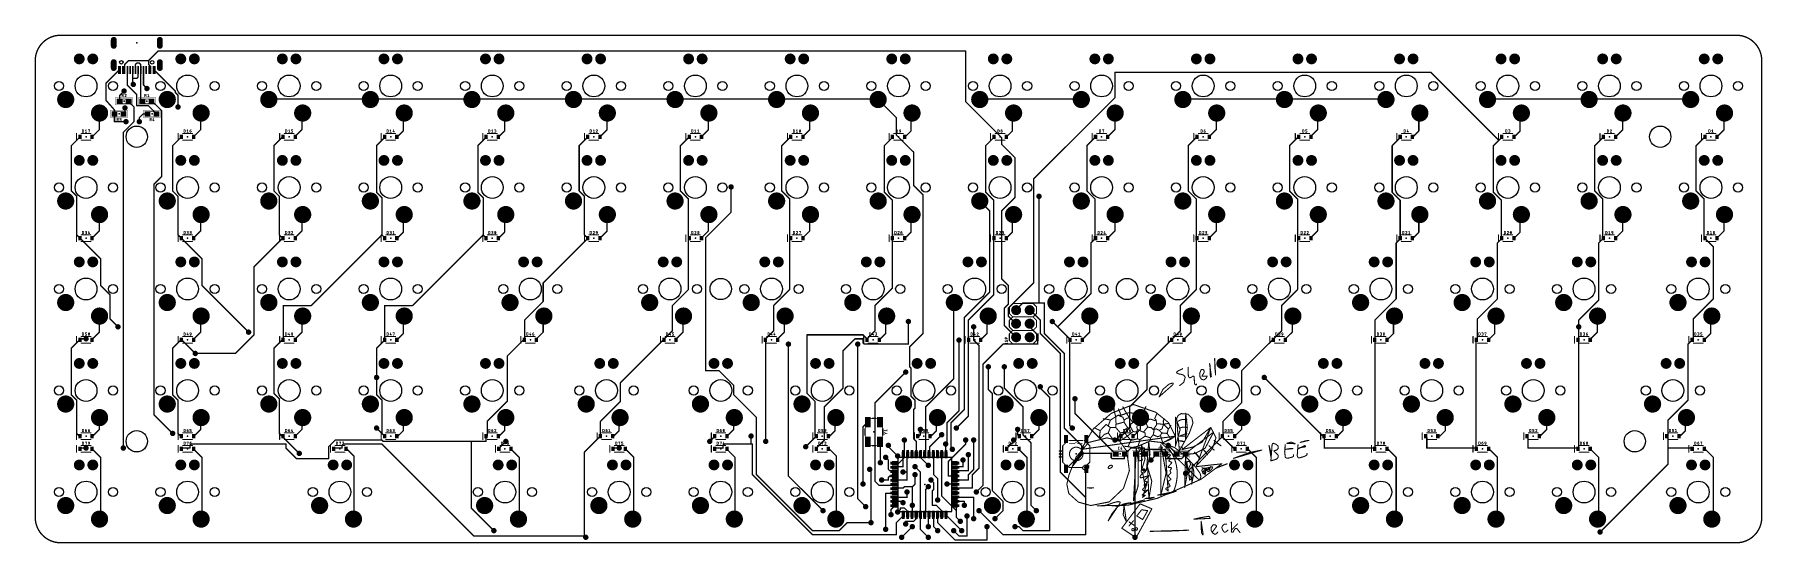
# Model space of a CAD drawing. Extents: x -10 to 314, y -10 to 86.
import ezdxf

# ---------------------------------------------------------------- set-up
doc = ezdxf.new("R2010")
doc.units = 0
for name, color, linetype in [('1', 12, 'CONTINUOUS'), ('17', 110, 'CONTINUOUS'), ('18', 110, 'CONTINUOUS'), ('20', 31, 'CONTINUOUS'), ('21', 253, 'CONTINUOUS'), ('23', 53, 'CONTINUOUS'), ('25', 253, 'CONTINUOUS'), ('37', 253, 'CONTINUOUS'), ('39', 12, 'CONTINUOUS'), ('51', 253, 'CONTINUOUS')]:
    doc.layers.add(name, color=color, linetype=linetype)

# ---------------------------------------------------------------- blocks, each defined once
blk = doc.blocks.new('RECT')
blk.add_solid([(-0.5, -0.5), (0.5, -0.5), (-0.5, 0.5), (0.5, 0.5)])
blk = doc.blocks.new('ROUNDP')
at = {"const_width": 0.5}
blk.add_lwpolyline([(0, -0.25, 1), (0, 0.25, 1), (0, -0.25)], format="xyb", dxfattribs=at)
blk = doc.blocks.new('LONGP100')
at = {"const_width": 1}
blk.add_lwpolyline([(-0.5, 0), (0.5, 0)], dxfattribs=at)
at = {"const_width": 0.5}
for points in [[(-0.5, 0.25, 1), (-0.5, -0.25)], [(0.5, -0.25, 1), (0.5, 0.25)]]:
    blk.add_lwpolyline(points, format="xyb", dxfattribs=at)
blk = doc.blocks.new('ROUNDV')
at = {"const_width": 0.5}
blk.add_lwpolyline([(0, -0.25, 1), (0, 0.25, 1), (0, -0.25)], format="xyb", dxfattribs=at)

msp = doc.modelspace()

# ---------------------------------------------------------------- linework, layer by layer
at = {"layer": '1'}
for points, const_width in [([(-4.7625, 85.725, 0.4142), (-9.525, 80.9625)], 0.254), ([(-4.7625, 85.7885, 1), (-4.7625, 85.6615)], 0.127), ([(-4.7625, 85.6615, 1), (-4.7625, 85.7885)], 0.127), ([(314.325, 80.9625, 0.4142), (309.5625, 85.725)], 0.254), ([(309.5625, 85.7885, 1), (309.5625, 85.6615)], 0.127), ([(309.5625, 85.6615, 1), (309.5625, 85.7885)], 0.127), ([(-9.4615, 80.9625, 1), (-9.5885, 80.9625)], 0.127), ([(-9.5885, 80.9625, 1), (-9.4615, 80.9625)], 0.127), ([(7.9763, 81.0398, 1), (7.9763, 80.9128)], 0.127), ([(8.0212, 80.9313, 1), (7.9313, 81.0212)], 0.127), ([(11.8135, 81, 1), (11.6865, 81)], 0.127), ([(11.7051, 81.0449, 1), (11.7949, 80.9551)], 0.127), ([(11.8135, 80.9763, 1), (11.6865, 80.9763)], 0.127), ([(11.6865, 80.9763, 1), (11.8135, 80.9763)], 0.127), ([(11.75, 80.9128, 1), (11.75, 81.0398)], 0.127), ([(13.5, 82.8135, 1), (13.5, 82.6865)], 0.127), ([(13.5449, 82.7051, 1), (13.4551, 82.7949)], 0.127), ([(165.0635, 82.75, 1), (164.9365, 82.75)], 0.127), ([(165, 82.6865, 1), (165, 82.8135)], 0.127), ([(314.3885, 80.9625, 1), (314.2615, 80.9625)], 0.127), ([(314.2615, 80.9625, 1), (314.3885, 80.9625)], 0.127), ([(6.3065, 79.279, 1), (6.1935, 79.221)], 0.127), ([(6.2949, 79.2051, 1), (6.2051, 79.2949)], 0.127), ([(6.2185, 79.1723, 1), (6.3315, 79.2302)], 0.127), ([(7.058, 79.2624, 1), (7.092, 79.1401)], 0.127), ([(7.3135, 80.25, 1), (7.1865, 80.25)], 0.127), ([(7.2051, 80.2949, 1), (7.2949, 80.2051)], 0.127), ([(7.1865, 79.25, 1), (7.3135, 79.25)], 0.127), ([(7.267, 79.1888, 1), (7.233, 79.3112)], 0.127), ([(7.8135, 79, 1), (7.6865, 79)], 0.127), ([(7.687, 79.0078, 1), (7.813, 78.9922)], 0.127), ([(7.838, 79.1934, 1), (7.712, 79.2091)], 0.127), ([(8.8385, 79.2013, 1), (8.7115, 79.2013)], 0.127), ([(9.3385, 80.2362, 1), (9.2115, 80.2362)], 0.127), ([(9.2301, 80.2812, 1), (9.3199, 80.1913)], 0.127), ([(9.2115, 79.2013, 1), (9.3385, 79.2013)], 0.127), ([(9.525, 80.5498, 1), (9.525, 80.4227)], 0.127), ([(9.5699, 80.4413, 1), (9.4801, 80.5312)], 0.127), ([(9.8385, 79.2013, 1), (9.7115, 79.2013)], 0.127), ([(9.7115, 77.8788, 1), (9.8385, 77.8788)], 0.127), ([(9.8199, 77.8338, 1), (9.7301, 77.9237)], 0.127), ([(10.0462, 80.5312, 1), (9.9563, 80.4413)], 0.127), ([(10.0013, 80.4227, 1), (10.0013, 80.5498)], 0.127), ([(10.3385, 80.2125, 1), (10.2115, 80.2125)], 0.127), ([(10.3385, 79.2013, 1), (10.2115, 79.2013)], 0.127), ([(10.2115, 79.2013, 1), (10.3385, 79.2013)], 0.127), ([(10.2301, 80.1676, 1), (10.3199, 80.2574)], 0.127), ([(10.8199, 79.2462, 1), (10.7301, 79.1563)], 0.127), ([(10.8465, 79.2013, 1), (10.7195, 79.2013)], 0.127), ([(10.8465, 79.1933, 1), (10.7195, 79.1933)], 0.127), ([(10.7195, 79.1933, 1), (10.8465, 79.1933)], 0.127), ([(10.8465, 79, 1), (10.7195, 79)], 0.127), ([(10.7195, 79, 1), (10.8465, 79)], 0.127), ([(10.7381, 79.1483, 1), (10.8279, 79.2382)], 0.127), ([(11.7949, 80.2949, 1), (11.7051, 80.2051)], 0.127), ([(11.6865, 80.25, 1), (11.8135, 80.25)], 0.127), ([(11.9185, 79.2302, 1), (12.0315, 79.1723)], 0.127), ([(12.0635, 80, 1), (11.9365, 80)], 0.127), ([(11.9365, 79.25, 1), (12.0635, 79.25)], 0.127), ([(12.0565, 79.221, 1), (11.9435, 79.279)], 0.127), ([(11.9551, 79.9551, 1), (12.0449, 80.0449)], 0.127), ([(12.8173, 79.2486, 1), (12.7327, 79.1539)], 0.127), ([(13.0449, 79.0449, 1), (12.9551, 78.9551)], 0.127), ([(12.9577, 78.9527, 1), (13.0423, 79.0473)], 0.127), ([(193, 78.8135, 1), (193, 78.6865)], 0.127), ([(193.0635, 78.75, 1), (192.9365, 78.75)], 0.127), ([(252.2949, 78.7949, 1), (252.2051, 78.7051)], 0.127), ([(252.25, 78.6865, 1), (252.25, 78.8135)], 0.127), ([(3.8135, 76.75, 1), (3.6865, 76.75)], 0.127), ([(3.7051, 76.7949, 1), (3.7949, 76.7051)], 0.127), ([(7.1887, 75.2026, 1), (7.0988, 75.2924)], 0.127), ([(7.7949, 76.3899, 1), (7.7051, 76.3001)], 0.127), ([(7.6865, 76.345, 1), (7.8135, 76.345)], 0.127), ([(8.8385, 77.6288, 1), (8.7115, 77.6288)], 0.127), ([(8.775, 77.6923, 1), (8.775, 77.5653)], 0.127), ([(8.7115, 77.6288, 1), (8.8385, 77.6288)], 0.127), ([(8.8199, 76.6221, 1), (8.7301, 76.5323)], 0.127), ([(8.7115, 76.5772, 1), (8.8385, 76.5772)], 0.127), ([(8.8175, 76.445, 1), (8.9073, 76.5348)], 0.127), ([(9.5635, 74.595, 1), (9.4365, 74.595)], 0.127), ([(9.4551, 74.5501, 1), (9.5449, 74.6399)], 0.127), ([(9.4801, 77.6737, 1), (9.5699, 77.5838)], 0.127), ([(9.525, 77.5653, 1), (9.525, 77.6923)], 0.127), ([(10.8279, 76.4157, 1), (10.7381, 76.3258)], 0.127), ([(10.7195, 76.3708, 1), (10.8465, 76.3708)], 0.127), ([(11.3851, 75.6788, 1), (11.4749, 75.7687)], 0.127), ([(16.8135, 75.25, 1), (16.6865, 75.25)], 0.127), ([(16.7949, 75.0449, 1), (16.7051, 74.9551)], 0.127), ([(16.6865, 75, 1), (16.8135, 75)], 0.127), ([(16.7051, 75.2051, 1), (16.7949, 75.2949)], 0.127), ([(17.3135, 74.5, 1), (17.1865, 74.5)], 0.127), ([(17.2051, 74.4551, 1), (17.2949, 74.5449)], 0.127), ([(3.7975, 73.5421, 1), (3.7025, 73.4579)], 0.127), ([(3.6865, 73.5, 1), (3.8135, 73.5)], 0.127), ([(5.4048, 71.7034, 1), (5.2778, 71.7034)], 0.127), ([(5.2937, 71.6613, 1), (5.3888, 71.7455)], 0.127), ([(6.3573, 74.3975, 1), (6.2302, 74.3975)], 0.127), ([(6.2488, 74.4424, 1), (6.3387, 74.3526)], 0.127), ([(6.2302, 73.3425, 1), (6.3573, 73.3425)], 0.127), ([(7.3656, 72.0805, 1), (7.2386, 72.0805)], 0.127), ([(7.347, 71.1772, 1), (7.2572, 71.267)], 0.127), ([(8.0571, 73.3468, 1), (7.9304, 73.3382)], 0.127), ([(8.0449, 73.2949, 1), (7.9551, 73.2051)], 0.127), ([(7.9366, 73.2457, 1), (8.0634, 73.2543)], 0.127), ([(9.0635, 72.25, 1), (8.9365, 72.25)], 0.127), ([(8.9551, 72.2051, 1), (9.0449, 72.2949)], 0.127), ([(9.5, 72.5635, 1), (9.5, 72.4365)], 0.127), ([(9.4365, 72.5, 1), (9.5635, 72.5)], 0.127), ([(10.3199, 73.6924, 1), (10.2301, 73.6026)], 0.127), ([(10.2115, 73.6475, 1), (10.3385, 73.6475)], 0.127), ([(10.5351, 73.2976, 1), (10.6249, 73.3874)], 0.127), ([(11.7387, 72.5449, 1), (11.6488, 72.4551)], 0.127), ([(11.6938, 72.4365, 1), (11.6938, 72.5635)], 0.127), ([(12.3046, 73.401, 1), (12.2554, 73.284)], 0.127), ([(12.5449, 73.2949, 1), (12.4551, 73.2051)], 0.127), ([(12.4754, 73.1915, 1), (12.5246, 73.3085)], 0.127), ([(14.266, 71.5475, 1), (14.139, 71.5475)], 0.127), ([(14.1576, 71.5026, 1), (14.2474, 71.5924)], 0.127), ([(17.1865, 72.25, 1), (17.3135, 72.25)], 0.127), ([(34.265, 73.7184, 1), (34.315, 73.6016)], 0.127), ([(34.5, 73.8135, 1), (34.5, 73.6865)], 0.127), ([(34.525, 73.6916, 1), (34.475, 73.8084)], 0.127), ([(53.2949, 73.7949, 1), (53.2051, 73.7051)], 0.127), ([(53.25, 73.6865, 1), (53.25, 73.8135)], 0.127), ([(53.3089, 73.7153, 1), (53.3711, 73.6047)], 0.127), ([(53.2951, 73.6151, 1), (53.3849, 73.7049)], 0.127), ([(53.5, 73.8135, 1), (53.5, 73.6865)], 0.127), ([(53.5311, 73.6947, 1), (53.4689, 73.8053)], 0.127), ([(72.2843, 73.8034, 1), (72.2157, 73.6966)], 0.127), ([(72.25, 73.6865, 1), (72.25, 73.8135)], 0.127), ([(72.3498, 73.7091, 1), (72.4302, 73.6109)], 0.127), ([(72.3557, 73.6066, 1), (72.4243, 73.7134)], 0.127), ([(72.5, 73.8135, 1), (72.5, 73.6865)], 0.127), ([(72.5402, 73.7009, 1), (72.4598, 73.7991)], 0.127), ([(91.2772, 73.8074, 1), (91.2228, 73.6926)], 0.127), ([(91.25, 73.6865, 1), (91.25, 73.8135)], 0.127), ([(91.3872, 73.6952, 1), (91.4928, 73.6248)], 0.127), ([(91.4128, 73.6026, 1), (91.4672, 73.7174)], 0.127), ([(91.5, 73.8135, 1), (91.5, 73.6865)], 0.127), ([(91.5528, 73.7148, 1), (91.4472, 73.7852)], 0.127), ([(110.2723, 73.8095, 1), (110.2277, 73.6905)], 0.127), ([(110.25, 73.6865, 1), (110.25, 73.8135)], 0.127), ([(110.4269, 73.667, 1), (110.5531, 73.653)], 0.127), ([(110.5, 73.8135, 1), (110.5, 73.6865)], 0.127), ([(110.5631, 73.743, 1), (110.4369, 73.757)], 0.127), ([(110.4677, 73.6005, 1), (110.5123, 73.7195)], 0.127), ([(129.558, 73.7758, 1), (129.442, 73.7242)], 0.127), ([(129.515, 73.7184, 1), (129.565, 73.6016)], 0.127), ([(129.482, 73.6342, 1), (129.598, 73.6858)], 0.127), ([(129.5, 73.6865, 1), (129.5, 73.8135)], 0.127), ([(129.75, 73.8135, 1), (129.75, 73.6865)], 0.127), ([(129.775, 73.6916, 1), (129.725, 73.8084)], 0.127), ([(148.5449, 73.7949, 1), (148.4551, 73.7051)], 0.127), ([(148.5, 73.6865, 1), (148.5, 73.8135)], 0.127), ([(148.6349, 73.7049, 1), (148.5451, 73.6151)], 0.127), ([(148.5451, 73.6151, 1), (148.6349, 73.7049)], 0.127), ([(165.0449, 73.2949, 1), (164.9551, 73.2051)], 0.127), ([(164.9365, 73.25, 1), (165.0635, 73.25)], 0.127), ([(167.5998, 73.7091, 1), (167.6802, 73.6109)], 0.127), ([(167.75, 73.8135, 1), (167.75, 73.6865)], 0.127), ([(167.7902, 73.7009, 1), (167.7098, 73.7991)], 0.127), ([(186.5272, 73.8074, 1), (186.4728, 73.6926)], 0.127), ([(186.5, 73.6865, 1), (186.5, 73.8135)], 0.127), ([(186.6628, 73.6026, 1), (186.7172, 73.7174)], 0.127), ([(192.9365, 74, 1), (193.0635, 74)], 0.127), ([(193.0449, 73.9551, 1), (192.9551, 74.0449)], 0.127), ([(205.6769, 73.667, 1), (205.8031, 73.653)], 0.127), ([(205.75, 73.8135, 1), (205.75, 73.6865)], 0.127), ([(205.8131, 73.743, 1), (205.6869, 73.757)], 0.127), ([(224.808, 73.7758, 1), (224.692, 73.7242)], 0.127), ([(224.765, 73.7184, 1), (224.815, 73.6016)], 0.127), ([(224.732, 73.6342, 1), (224.848, 73.6858)], 0.127), ([(224.75, 73.6865, 1), (224.75, 73.8135)], 0.127), ([(225, 73.8135, 1), (225, 73.6865)], 0.127), ([(225.025, 73.6916, 1), (224.975, 73.8084)], 0.127), ([(243.7949, 73.7949, 1), (243.7051, 73.7051)], 0.127), ([(243.75, 73.6865, 1), (243.75, 73.8135)], 0.127), ([(243.7951, 73.6151, 1), (243.8849, 73.7049)], 0.127), ([(262.8498, 73.7091, 1), (262.9302, 73.6109)], 0.127), ([(263, 73.8135, 1), (263, 73.6865)], 0.127), ([(263.0402, 73.7009, 1), (262.9598, 73.7991)], 0.127), ([(281.7772, 73.8074, 1), (281.7228, 73.6926)], 0.127), ([(281.75, 73.6865, 1), (281.75, 73.8135)], 0.127), ([(281.8872, 73.6952, 1), (281.9928, 73.6248)], 0.127), ([(281.9128, 73.6026, 1), (281.9672, 73.7174)], 0.127), ([(282, 73.8135, 1), (282, 73.6865)], 0.127), ([(282.0528, 73.7148, 1), (281.9472, 73.7852)], 0.127), ([(300.7723, 73.8095, 1), (300.7277, 73.6905)], 0.127), ([(300.75, 73.6865, 1), (300.75, 73.8135)], 0.127), ([(300.9677, 73.6005, 1), (301.0123, 73.7195)], 0.127), ([(2.5635, 71, 1), (2.4365, 71)], 0.127), ([(2.4398, 71.0201, 1), (2.5602, 70.9799)], 0.127), ([(2.4365, 68, 1), (2.5635, 68)], 0.127), ([(2.5449, 67.9551, 1), (2.4551, 68.0449)], 0.127), ([(2.6002, 71.0999, 1), (2.4798, 71.1401)], 0.127), ([(5.4048, 70.9613, 1), (5.2778, 70.9613)], 0.127), ([(5.2778, 70.9613, 1), (5.4048, 70.9613)], 0.127), ([(5.3413, 69.5635, 1), (5.3413, 69.4365)], 0.127), ([(5.2778, 69.5, 1), (5.4048, 69.5)], 0.127), ([(6.9963, 71.0062, 1), (7.0862, 70.9163)], 0.127), ([(7.2386, 71.2221, 1), (7.3656, 71.2221)], 0.127), ([(7.5, 69.4365, 1), (7.5, 69.5635)], 0.127), ([(8.9365, 69.5, 1), (9.0635, 69.5)], 0.127), ([(9.0449, 69.4551, 1), (8.9551, 69.5449)], 0.127), ([(10.0635, 70.25, 1), (9.9365, 70.25)], 0.127), ([(9.9551, 70.2949, 1), (10.0449, 70.2051)], 0.127), ([(9.9365, 69.5, 1), (10.0635, 69.5)], 0.127), ([(10.7112, 71.0248, 1), (10.7112, 70.8978)], 0.127), ([(10.7562, 70.9163, 1), (10.6663, 71.0062)], 0.127), ([(11.5325, 70.8978, 1), (11.5325, 71.0248)], 0.127), ([(13.1876, 70.9163, 1), (13.2774, 71.0062)], 0.127), ([(21.5635, 71, 1), (21.4365, 71)], 0.127), ([(21.4492, 71.0381, 1), (21.5508, 70.9619)], 0.127), ([(21.4365, 68, 1), (21.5635, 68)], 0.127), ([(21.5449, 67.9551, 1), (21.4551, 68.0449)], 0.127), ([(21.6408, 71.0819, 1), (21.5392, 71.1581)], 0.127), ([(40.5635, 71, 1), (40.4365, 71)], 0.127), ([(40.4587, 71.0482, 1), (40.5413, 70.9518)], 0.127), ([(40.4365, 68, 1), (40.5635, 68)], 0.127), ([(40.5449, 67.9551, 1), (40.4551, 68.0449)], 0.127), ([(40.6813, 71.0718, 1), (40.5987, 71.1682)], 0.127), ([(59.5635, 71, 1), (59.4365, 71)], 0.127), ([(59.4661, 71.0537, 1), (59.5339, 70.9463)], 0.127), ([(59.7239, 71.0663, 1), (59.6561, 71.1737)], 0.127), ([(78.5635, 71, 1), (78.4365, 71)], 0.127), ([(78.4716, 71.0568, 1), (78.5284, 70.9432)], 0.127), ([(78.7684, 71.0632, 1), (78.7116, 71.1768)], 0.127), ([(97.8135, 71, 1), (97.6865, 71)], 0.127), ([(97.6898, 71.0201, 1), (97.8102, 70.9799)], 0.127), ([(97.6865, 68, 1), (97.8135, 68)], 0.127), ([(97.7949, 67.9551, 1), (97.7051, 68.0449)], 0.127), ([(97.8502, 71.0999, 1), (97.7298, 71.1401)], 0.127), ([(116.8135, 71, 1), (116.6865, 71)], 0.127), ([(116.6992, 71.0381, 1), (116.8008, 70.9619)], 0.127), ([(116.6865, 68, 1), (116.8135, 68)], 0.127), ([(116.7949, 67.9551, 1), (116.7051, 68.0449)], 0.127), ([(116.8908, 71.0819, 1), (116.7892, 71.1581)], 0.127), ([(135.8135, 71, 1), (135.6865, 71)], 0.127), ([(135.7087, 71.0482, 1), (135.7913, 70.9518)], 0.127), ([(135.6865, 68, 1), (135.8135, 68)], 0.127), ([(135.7949, 67.9551, 1), (135.7051, 68.0449)], 0.127), ([(135.9313, 71.0718, 1), (135.8487, 71.1682)], 0.127), ([(152.0635, 70.25, 1), (151.9365, 70.25)], 0.127), ([(151.9551, 70.2051, 1), (152.0449, 70.2949)], 0.127), ([(154.8135, 71, 1), (154.6865, 71)], 0.127), ([(154.7161, 71.0537, 1), (154.7839, 70.9463)], 0.127), ([(154.9739, 71.0663, 1), (154.9061, 71.1737)], 0.127), ([(173.8135, 71, 1), (173.6865, 71)], 0.127), ([(173.7216, 71.0568, 1), (173.7784, 70.9432)], 0.127), ([(174.0184, 71.0632, 1), (173.9616, 71.1768)], 0.127), ([(193.0635, 71, 1), (192.9365, 71)], 0.127), ([(192.9398, 71.0201, 1), (193.0602, 70.9799)], 0.127), ([(192.9365, 68, 1), (193.0635, 68)], 0.127), ([(193.0449, 67.9551, 1), (192.9551, 68.0449)], 0.127), ([(193.1002, 71.0999, 1), (192.9798, 71.1401)], 0.127), ([(212.0635, 71, 1), (211.9365, 71)], 0.127), ([(211.9492, 71.0381, 1), (212.0508, 70.9619)], 0.127), ([(211.9365, 68, 1), (212.0635, 68)], 0.127), ([(212.0449, 67.9551, 1), (211.9551, 68.0449)], 0.127), ([(212.1408, 71.0819, 1), (212.0392, 71.1581)], 0.127), ([(231.0635, 71, 1), (230.9365, 71)], 0.127), ([(230.9587, 71.0482, 1), (231.0413, 70.9518)], 0.127), ([(230.9365, 68, 1), (231.0635, 68)], 0.127), ([(231.0449, 67.9551, 1), (230.9551, 68.0449)], 0.127), ([(231.1813, 71.0718, 1), (231.0987, 71.1682)], 0.127), ([(250.0635, 71, 1), (249.9365, 71)], 0.127), ([(249.9661, 71.0537, 1), (250.0339, 70.9463)], 0.127), ([(250.2239, 71.0663, 1), (250.1561, 71.1737)], 0.127), ([(269.0635, 71, 1), (268.9365, 71)], 0.127), ([(268.9716, 71.0568, 1), (269.0284, 70.9432)], 0.127), ([(269.2684, 71.0632, 1), (269.2116, 71.1768)], 0.127), ([(288.3135, 71, 1), (288.1865, 71)], 0.127), ([(288.1898, 71.0201, 1), (288.3102, 70.9799)], 0.127), ([(288.1865, 68, 1), (288.3135, 68)], 0.127), ([(288.2949, 67.9551, 1), (288.2051, 68.0449)], 0.127), ([(288.3502, 71.0999, 1), (288.2298, 71.1401)], 0.127), ([(307.3135, 71, 1), (307.1865, 71)], 0.127), ([(307.1992, 71.0381, 1), (307.3008, 70.9619)], 0.127), ([(307.1865, 68, 1), (307.3135, 68)], 0.127), ([(307.2949, 67.9551, 1), (307.2051, 68.0449)], 0.127), ([(307.3908, 71.0819, 1), (307.2892, 71.1581)], 0.127), ([(-2.6865, 65, 1), (-2.8135, 65)], 0.127), ([(-2.7949, 65.0449, 1), (-2.7051, 64.9551)], 0.127), ([(-1.3051, 66.5315, 1), (-1.1949, 66.4685)], 0.127), ([(-1.2051, 66.4551, 1), (-1.2949, 66.5449)], 0.127), ([(-1.0949, 66.6435, 1), (-1.2051, 66.7065)], 0.127), ([(1.1119, 66.7258, 1), (1.1881, 66.6242)], 0.127), ([(1.2051, 66.7949, 1), (1.2949, 66.7051)], 0.127), ([(1.2881, 66.6992, 1), (1.2119, 66.8008)], 0.127), ([(7.0635, 67.5, 1), (6.9365, 67.5)], 0.127), ([(6.9551, 67.5449, 1), (7.0449, 67.4551)], 0.127), ([(16.3135, 65, 1), (16.1865, 65)], 0.127), ([(16.2051, 65.0449, 1), (16.2949, 64.9551)], 0.127), ([(17.7018, 66.5413, 1), (17.7982, 66.4587)], 0.127), ([(17.7949, 66.4551, 1), (17.7051, 66.5449)], 0.127), ([(17.9482, 66.6337, 1), (17.8518, 66.7163)], 0.127), ([(20.1472, 66.7102, 1), (20.2528, 66.6398)], 0.127), ([(20.2051, 66.7949, 1), (20.2949, 66.7051)], 0.127), ([(20.3028, 66.7148, 1), (20.1972, 66.7852)], 0.127), ([(35.3135, 65, 1), (35.1865, 65)], 0.127), ([(35.2051, 65.0449, 1), (35.2949, 64.9551)], 0.127), ([(36.7082, 66.5478, 1), (36.7918, 66.4522)], 0.127), ([(36.7949, 66.4551, 1), (36.7051, 66.5449)], 0.127), ([(36.9918, 66.6272, 1), (36.9082, 66.7228)], 0.127), ([(39.3135, 66.75, 1), (39.1865, 66.75)], 0.127), ([(39.2051, 66.7949, 1), (39.2949, 66.7051)], 0.127), ([(39.1865, 66.675, 1), (39.3135, 66.675)], 0.127), ([(54.5635, 65, 1), (54.4365, 65)], 0.127), ([(54.4551, 65.0449, 1), (54.5449, 64.9551)], 0.127), ([(56.0635, 66.675, 1), (55.9365, 66.675)], 0.127), ([(55.9365, 66.5, 1), (56.0635, 66.5)], 0.127), ([(56.0449, 66.4551, 1), (55.9551, 66.5449)], 0.127), ([(58.2777, 66.7345, 1), (58.3223, 66.6155)], 0.127), ([(58.4551, 66.7949, 1), (58.5449, 66.7051)], 0.127), ([(58.5223, 66.6905, 1), (58.4777, 66.8095)], 0.127), ([(59.4365, 67.75, 1), (59.5635, 67.75)], 0.127), ([(59.5449, 67.7051, 1), (59.4551, 67.7949)], 0.127), ([(73.5635, 65, 1), (73.4365, 65)], 0.127), ([(73.4551, 65.0449, 1), (73.5449, 64.9551)], 0.127), ([(74.9389, 66.5174, 1), (75.0611, 66.4826)], 0.127), ([(75.0449, 66.4551, 1), (74.9551, 66.5449)], 0.127), ([(75.1111, 66.6576, 1), (74.9889, 66.6924)], 0.127), ([(77.3216, 66.7318, 1), (77.3784, 66.6182)], 0.127), ([(77.4551, 66.7949, 1), (77.5449, 66.7051)], 0.127), ([(77.5284, 66.6932, 1), (77.4716, 66.8068)], 0.127), ([(78.4365, 67.75, 1), (78.5635, 67.75)], 0.127), ([(78.5449, 67.7051, 1), (78.4551, 67.7949)], 0.127), ([(92.5635, 65, 1), (92.4365, 65)], 0.127), ([(92.4551, 65.0449, 1), (92.5449, 64.9551)], 0.127), ([(93.9449, 66.5315, 1), (94.0551, 66.4685)], 0.127), ([(94.0449, 66.4551, 1), (93.9551, 66.5449)], 0.127), ([(94.1551, 66.6435, 1), (94.0449, 66.7065)], 0.127), ([(96.3619, 66.7258, 1), (96.4381, 66.6242)], 0.127), ([(96.4551, 66.7949, 1), (96.5449, 66.7051)], 0.127), ([(96.5381, 66.6992, 1), (96.4619, 66.8008)], 0.127), ([(111.5635, 65, 1), (111.4365, 65)], 0.127), ([(111.4551, 65.0449, 1), (111.5449, 64.9551)], 0.127), ([(112.9518, 66.5413, 1), (113.0482, 66.4587)], 0.127), ([(113.0449, 66.4551, 1), (112.9551, 66.5449)], 0.127), ([(113.1982, 66.6337, 1), (113.1018, 66.7163)], 0.127), ([(115.3972, 66.7102, 1), (115.5028, 66.6398)], 0.127), ([(115.4551, 66.7949, 1), (115.5449, 66.7051)], 0.127), ([(115.5528, 66.7148, 1), (115.4472, 66.7852)], 0.127), ([(130.5635, 65, 1), (130.4365, 65)], 0.127), ([(130.4551, 65.0449, 1), (130.5449, 64.9551)], 0.127), ([(131.9582, 66.5478, 1), (132.0418, 66.4522)], 0.127), ([(132.0449, 66.4551, 1), (131.9551, 66.5449)], 0.127), ([(132.2418, 66.6272, 1), (132.1582, 66.7228)], 0.127), ([(134.5635, 66.75, 1), (134.4365, 66.75)], 0.127), ([(134.4551, 66.7949, 1), (134.5449, 66.7051)], 0.127), ([(134.4365, 66.675, 1), (134.5635, 66.675)], 0.127), ([(149.8135, 65, 1), (149.6865, 65)], 0.127), ([(149.7051, 65.0449, 1), (149.7949, 64.9551)], 0.127), ([(151.3135, 66.675, 1), (151.1865, 66.675)], 0.127), ([(151.1865, 66.5, 1), (151.3135, 66.5)], 0.127), ([(151.2949, 66.4551, 1), (151.2051, 66.5449)], 0.127), ([(152.0449, 67.0449, 1), (151.9551, 66.9551)], 0.127), ([(151.9365, 67, 1), (152.0635, 67)], 0.127), ([(153.5277, 66.7345, 1), (153.5723, 66.6155)], 0.127), ([(153.7051, 66.7949, 1), (153.7949, 66.7051)], 0.127), ([(153.7723, 66.6905, 1), (153.7277, 66.8095)], 0.127), ([(154.6865, 67.75, 1), (154.8135, 67.75)], 0.127), ([(154.7949, 67.7051, 1), (154.7051, 67.7949)], 0.127), ([(168.8135, 65, 1), (168.6865, 65)], 0.127), ([(168.7051, 65.0449, 1), (168.7949, 64.9551)], 0.127), ([(170.1889, 66.5174, 1), (170.3111, 66.4826)], 0.127), ([(170.2949, 66.4551, 1), (170.2051, 66.5449)], 0.127), ([(170.3611, 66.6576, 1), (170.2389, 66.6924)], 0.127), ([(171.8135, 66.5, 1), (171.6865, 66.5)], 0.127), ([(171.7949, 65.2949, 1), (171.7051, 65.2051)], 0.127), ([(171.6865, 65.25, 1), (171.8135, 65.25)], 0.127), ([(171.7051, 66.4551, 1), (171.7949, 66.5449)], 0.127), ([(172.5716, 66.7318, 1), (172.6284, 66.6182)], 0.127), ([(172.7051, 66.7949, 1), (172.7949, 66.7051)], 0.127), ([(172.7784, 66.6932, 1), (172.7216, 66.8068)], 0.127), ([(173.6865, 67.75, 1), (173.8135, 67.75)], 0.127), ([(173.7949, 67.7051, 1), (173.7051, 67.7949)], 0.127), ([(187.8135, 65, 1), (187.6865, 65)], 0.127), ([(187.7051, 65.0449, 1), (187.7949, 64.9551)], 0.127), ([(189.1949, 66.5315, 1), (189.3051, 66.4685)], 0.127), ([(189.2949, 66.4551, 1), (189.2051, 66.5449)], 0.127), ([(189.4051, 66.6435, 1), (189.2949, 66.7065)], 0.127), ([(191.6119, 66.7258, 1), (191.6881, 66.6242)], 0.127), ([(191.7051, 66.7949, 1), (191.7949, 66.7051)], 0.127), ([(191.7881, 66.6992, 1), (191.7119, 66.8008)], 0.127), ([(206.8135, 65, 1), (206.6865, 65)], 0.127), ([(206.7051, 65.0449, 1), (206.7949, 64.9551)], 0.127), ([(208.2018, 66.5413, 1), (208.2982, 66.4587)], 0.127), ([(208.2949, 66.4551, 1), (208.2051, 66.5449)], 0.127), ([(208.4482, 66.6337, 1), (208.3518, 66.7163)], 0.127), ([(210.6472, 66.7102, 1), (210.7528, 66.6398)], 0.127), ([(210.7051, 66.7949, 1), (210.7949, 66.7051)], 0.127), ([(210.8028, 66.7148, 1), (210.6972, 66.7852)], 0.127), ([(225.8135, 65, 1), (225.6865, 65)], 0.127), ([(225.7051, 65.0449, 1), (225.7949, 64.9551)], 0.127), ([(227.2082, 66.5478, 1), (227.2918, 66.4522)], 0.127), ([(227.2949, 66.4551, 1), (227.2051, 66.5449)], 0.127), ([(227.4918, 66.6272, 1), (227.4082, 66.7228)], 0.127), ([(229.8135, 66.75, 1), (229.6865, 66.75)], 0.127), ([(229.7051, 66.7949, 1), (229.7949, 66.7051)], 0.127), ([(229.6865, 66.675, 1), (229.8135, 66.675)], 0.127), ([(245.0635, 65, 1), (244.9365, 65)], 0.127), ([(244.9551, 65.0449, 1), (245.0449, 64.9551)], 0.127), ([(246.5635, 66.675, 1), (246.4365, 66.675)], 0.127), ([(246.4365, 66.5, 1), (246.5635, 66.5)], 0.127), ([(246.5449, 66.4551, 1), (246.4551, 66.5449)], 0.127), ([(248.7777, 66.7345, 1), (248.8223, 66.6155)], 0.127), ([(248.9551, 66.7949, 1), (249.0449, 66.7051)], 0.127), ([(249.0223, 66.6905, 1), (248.9777, 66.8095)], 0.127), ([(249.9365, 67.75, 1), (250.0635, 67.75)], 0.127), ([(250.0449, 67.7051, 1), (249.9551, 67.7949)], 0.127), ([(264.0635, 65, 1), (263.9365, 65)], 0.127), ([(263.9551, 65.0449, 1), (264.0449, 64.9551)], 0.127), ([(264.9551, 66.0449, 1), (265.0449, 65.9551)], 0.127), ([(265.0449, 65.9551, 1), (264.9551, 66.0449)], 0.127), ([(264.9551, 65.9551, 1), (265.0449, 66.0449)], 0.127), ([(265.4389, 66.5174, 1), (265.5611, 66.4826)], 0.127), ([(265.5449, 66.4551, 1), (265.4551, 66.5449)], 0.127), ([(265.6111, 66.6576, 1), (265.4889, 66.6924)], 0.127), ([(267.8216, 66.7318, 1), (267.8784, 66.6182)], 0.127), ([(267.9551, 66.7949, 1), (268.0449, 66.7051)], 0.127), ([(268.0284, 66.6932, 1), (267.9716, 66.8068)], 0.127), ([(268.9365, 67.75, 1), (269.0635, 67.75)], 0.127), ([(269.0449, 67.7051, 1), (268.9551, 67.7949)], 0.127), ([(283.0635, 65, 1), (282.9365, 65)], 0.127), ([(282.9551, 65.0449, 1), (283.0449, 64.9551)], 0.127), ([(284.4449, 66.5315, 1), (284.5551, 66.4685)], 0.127), ([(284.5449, 66.4551, 1), (284.4551, 66.5449)], 0.127), ([(284.6551, 66.6435, 1), (284.5449, 66.7065)], 0.127), ([(286.8619, 66.7258, 1), (286.9381, 66.6242)], 0.127), ([(286.9551, 66.7949, 1), (287.0449, 66.7051)], 0.127), ([(287.0381, 66.6992, 1), (286.9619, 66.8008)], 0.127), ([(302.0635, 65, 1), (301.9365, 65)], 0.127), ([(301.9551, 65.0449, 1), (302.0449, 64.9551)], 0.127), ([(303.4518, 66.5413, 1), (303.5482, 66.4587)], 0.127), ([(303.5449, 66.4551, 1), (303.4551, 66.5449)], 0.127), ([(303.6982, 66.6337, 1), (303.6018, 66.7163)], 0.127), ([(305.8972, 66.7102, 1), (306.0028, 66.6398)], 0.127), ([(305.9551, 66.7949, 1), (306.0449, 66.7051)], 0.127), ([(306.0528, 66.7148, 1), (305.9472, 66.7852)], 0.127), ([(155.3135, 63.75, 1), (155.1865, 63.75)], 0.127), ([(155.2051, 63.7051, 1), (155.2949, 63.7949)], 0.127), ([(174.3135, 62.75, 1), (174.1865, 62.75)], 0.127), ([(174.2051, 62.7051, 1), (174.2949, 62.7949)], 0.127), ([(14.139, 59.2025, 1), (14.266, 59.2025)], 0.127), ([(14.2474, 59.1576, 1), (14.1576, 59.2474)], 0.127), ([(177.8135, 58.75, 1), (177.6865, 58.75)], 0.127), ([(177.7051, 58.7949, 1), (177.7949, 58.7051)], 0.127), ([(-2.7051, 56.5449, 1), (-2.7949, 56.4551)], 0.127), ([(-2.8135, 56.5, 1), (-2.6865, 56.5)], 0.127), ([(-1.6865, 55.5, 1), (-1.8135, 55.5)], 0.127), ([(-1.7949, 55.4551, 1), (-1.7051, 55.5449)], 0.127), ([(12.8135, 57.75, 1), (12.6865, 57.75)], 0.127), ([(12.7051, 57.7949, 1), (12.7949, 57.7051)], 0.127), ([(16.2949, 56.5449, 1), (16.2051, 56.4551)], 0.127), ([(16.1865, 56.5, 1), (16.3135, 56.5)], 0.127), ([(17.3135, 55.5, 1), (17.1865, 55.5)], 0.127), ([(17.2051, 55.4551, 1), (17.2949, 55.5449)], 0.127), ([(35.2949, 56.5449, 1), (35.2051, 56.4551)], 0.127), ([(35.1865, 56.5, 1), (35.3135, 56.5)], 0.127), ([(36.3135, 55.5, 1), (36.1865, 55.5)], 0.127), ([(36.2051, 55.4551, 1), (36.2949, 55.5449)], 0.127), ([(54.5449, 56.2949, 1), (54.4551, 56.2051)], 0.127), ([(54.4365, 56.25, 1), (54.5635, 56.25)], 0.127), ([(55.5635, 55.25, 1), (55.4365, 55.25)], 0.127), ([(55.4551, 55.2051, 1), (55.5449, 55.2949)], 0.127), ([(73.5449, 56.2949, 1), (73.4551, 56.2051)], 0.127), ([(73.4365, 56.25, 1), (73.5635, 56.25)], 0.127), ([(74.5635, 55.25, 1), (74.4365, 55.25)], 0.127), ([(74.4551, 55.2051, 1), (74.5449, 55.2949)], 0.127), ([(92.5449, 56.5449, 1), (92.4551, 56.4551)], 0.127), ([(92.4365, 56.5, 1), (92.5635, 56.5)], 0.127), ([(93.5635, 55.5, 1), (93.4365, 55.5)], 0.127), ([(93.4551, 55.4551, 1), (93.5449, 55.5449)], 0.127), ([(111.5449, 56.5449, 1), (111.4551, 56.4551)], 0.127), ([(111.4365, 56.5, 1), (111.5635, 56.5)], 0.127), ([(113.0635, 55, 1), (112.9365, 55)], 0.127), ([(112.9551, 54.9551, 1), (113.0449, 55.0449)], 0.127), ([(121.0635, 57.25, 1), (120.9365, 57.25)], 0.127), ([(130.5449, 56.5449, 1), (130.4551, 56.4551)], 0.127), ([(130.4365, 56.5, 1), (130.5635, 56.5)], 0.127), ([(132.0635, 55, 1), (131.9365, 55)], 0.127), ([(131.9551, 54.9551, 1), (132.0449, 55.0449)], 0.127), ([(149.7949, 56.2949, 1), (149.7051, 56.2051)], 0.127), ([(149.6865, 56.25, 1), (149.8135, 56.25)], 0.127), ([(155.2949, 57.5449, 1), (155.2051, 57.4551)], 0.127), ([(155.1865, 57.5, 1), (155.3135, 57.5)], 0.127), ([(157.0635, 55.75, 1), (156.9365, 55.75)], 0.127), ([(156.9551, 55.7051, 1), (157.0449, 55.7949)], 0.127), ([(168.7949, 56.2949, 1), (168.7051, 56.2051)], 0.127), ([(168.6865, 56.25, 1), (168.8135, 56.25)], 0.127), ([(174.1865, 55.25, 1), (174.3135, 55.25)], 0.127), ([(174.2949, 55.2051, 1), (174.2051, 55.2949)], 0.127), ([(178.8135, 55.5, 1), (178.6865, 55.5)], 0.127), ([(187.7949, 56.5449, 1), (187.7051, 56.4551)], 0.127), ([(187.6865, 56.5, 1), (187.8135, 56.5)], 0.127), ([(189.3135, 55, 1), (189.1865, 55)], 0.127), ([(189.2051, 54.9551, 1), (189.2949, 55.0449)], 0.127), ([(206.7949, 56.5449, 1), (206.7051, 56.4551)], 0.127), ([(206.6865, 56.5, 1), (206.8135, 56.5)], 0.127), ([(208.3135, 55, 1), (208.1865, 55)], 0.127), ([(208.2051, 54.9551, 1), (208.2949, 55.0449)], 0.127), ([(225.7949, 56.5449, 1), (225.7051, 56.4551)], 0.127), ([(225.6865, 56.5, 1), (225.8135, 56.5)], 0.127), ([(227.3135, 55, 1), (227.1865, 55)], 0.127), ([(227.2051, 54.9551, 1), (227.2949, 55.0449)], 0.127), ([(245.0449, 56.2949, 1), (244.9551, 56.2051)], 0.127), ([(244.9365, 56.25, 1), (245.0635, 56.25)], 0.127), ([(264.0449, 56.2949, 1), (263.9551, 56.2051)], 0.127), ([(263.9365, 56.25, 1), (264.0635, 56.25)], 0.127), ([(283.0449, 56.5449, 1), (282.9551, 56.4551)], 0.127), ([(282.9365, 56.5, 1), (283.0635, 56.5)], 0.127), ([(284.5635, 55, 1), (284.4365, 55)], 0.127), ([(284.4551, 54.9551, 1), (284.5449, 55.0449)], 0.127), ([(302.0449, 56.5449, 1), (301.9551, 56.4551)], 0.127), ([(301.9365, 56.5, 1), (302.0635, 56.5)], 0.127), ([(303.5635, 55, 1), (303.4365, 55)], 0.127), ([(303.4551, 54.9551, 1), (303.5449, 55.0449)], 0.127), ([(2.5635, 52, 1), (2.4365, 52)], 0.127), ([(2.4449, 52.0315, 1), (2.5551, 51.9685)], 0.127), ([(2.5951, 52.0385, 1), (2.4849, 52.1015)], 0.127), ([(21.5635, 52, 1), (21.4365, 52)], 0.127), ([(21.461, 52.0501, 1), (21.539, 51.9499)], 0.127), ([(21.629, 52.0199, 1), (21.551, 52.1201)], 0.127), ([(40.5635, 52, 1), (40.4365, 52)], 0.127), ([(40.4716, 52.0568, 1), (40.5284, 51.9432)], 0.127), ([(40.6684, 52.0132, 1), (40.6116, 52.1268)], 0.127), ([(59.5635, 52, 1), (59.4365, 52)], 0.127), ([(59.478, 52.0596, 1), (59.522, 51.9404)], 0.127), ([(59.712, 52.0104, 1), (59.668, 52.1296)], 0.127), ([(78.5635, 52, 1), (78.4365, 52)], 0.127), ([(78.4822, 52.061, 1), (78.5178, 51.939)], 0.127), ([(78.7578, 52.009, 1), (78.7222, 52.131)], 0.127), ([(97.8135, 52, 1), (97.6865, 52)], 0.127), ([(97.6949, 52.0315, 1), (97.8051, 51.9685)], 0.127), ([(97.8451, 52.0385, 1), (97.7349, 52.1015)], 0.127), ([(116.8135, 52, 1), (116.6865, 52)], 0.127), ([(116.711, 52.0501, 1), (116.789, 51.9499)], 0.127), ([(116.879, 52.0199, 1), (116.801, 52.1201)], 0.127), ([(120.9365, 52.5, 1), (121.0635, 52.5)], 0.127), ([(121.0449, 52.4551, 1), (120.9551, 52.5449)], 0.127), ([(135.8135, 52, 1), (135.6865, 52)], 0.127), ([(135.7216, 52.0568, 1), (135.7784, 51.9432)], 0.127), ([(135.9184, 52.0132, 1), (135.8616, 52.1268)], 0.127), ([(151.3135, 54.75, 1), (151.1865, 54.75)], 0.127), ([(151.2051, 54.7051, 1), (151.2949, 54.7949)], 0.127), ([(154.8135, 52, 1), (154.6865, 52)], 0.127), ([(154.728, 52.0596, 1), (154.772, 51.9404)], 0.127), ([(154.962, 52.0104, 1), (154.918, 52.1296)], 0.127), ([(167.6849, 54.6549, 1), (167.5951, 54.5651)], 0.127), ([(169.5635, 52.75, 1), (169.4365, 52.75)], 0.127), ([(169.4551, 52.7051, 1), (169.5449, 52.7949)], 0.127), ([(170.3135, 54.75, 1), (170.1865, 54.75)], 0.127), ([(170.2051, 54.7051, 1), (170.2949, 54.7949)], 0.127), ([(171.8135, 52.75, 1), (171.6865, 52.75)], 0.127), ([(171.7051, 52.7949, 1), (171.7949, 52.7051)], 0.127), ([(173.8135, 52, 1), (173.6865, 52)], 0.127), ([(173.7322, 52.061, 1), (173.7678, 51.939)], 0.127), ([(174.0078, 52.009, 1), (173.9722, 52.131)], 0.127), ([(193.0635, 52, 1), (192.9365, 52)], 0.127), ([(192.9449, 52.0315, 1), (193.0551, 51.9685)], 0.127), ([(193.0951, 52.0385, 1), (192.9849, 52.1015)], 0.127), ([(212.0635, 52, 1), (211.9365, 52)], 0.127), ([(211.961, 52.0501, 1), (212.039, 51.9499)], 0.127), ([(212.129, 52.0199, 1), (212.051, 52.1201)], 0.127), ([(231.0635, 52, 1), (230.9365, 52)], 0.127), ([(230.9716, 52.0568, 1), (231.0284, 51.9432)], 0.127), ([(231.1684, 52.0132, 1), (231.1116, 52.1268)], 0.127), ([(246.5635, 54.75, 1), (246.4365, 54.75)], 0.127), ([(246.4551, 54.7051, 1), (246.5449, 54.7949)], 0.127), ([(250.0635, 52, 1), (249.9365, 52)], 0.127), ([(249.978, 52.0596, 1), (250.022, 51.9404)], 0.127), ([(250.212, 52.0104, 1), (250.168, 52.1296)], 0.127), ([(265.5635, 54.75, 1), (265.4365, 54.75)], 0.127), ([(265.4551, 54.7051, 1), (265.5449, 54.7949)], 0.127), ([(269.0635, 52, 1), (268.9365, 52)], 0.127), ([(268.9822, 52.061, 1), (269.0178, 51.939)], 0.127), ([(269.2578, 52.009, 1), (269.2222, 52.131)], 0.127), ([(288.3135, 52, 1), (288.1865, 52)], 0.127), ([(288.1949, 52.0315, 1), (288.3051, 51.9685)], 0.127), ([(288.3451, 52.0385, 1), (288.2349, 52.1015)], 0.127), ([(307.3135, 52, 1), (307.1865, 52)], 0.127), ([(307.211, 52.0501, 1), (307.289, 51.9499)], 0.127), ([(307.379, 52.0199, 1), (307.301, 52.1201)], 0.127), ([(2.4365, 49, 1), (2.5635, 49)], 0.127), ([(2.5449, 48.9551, 1), (2.4551, 49.0449)], 0.127), ([(21.4365, 49, 1), (21.5635, 49)], 0.127), ([(21.5449, 48.9551, 1), (21.4551, 49.0449)], 0.127), ([(40.4365, 49, 1), (40.5635, 49)], 0.127), ([(40.5449, 48.9551, 1), (40.4551, 49.0449)], 0.127), ([(59.4365, 48.75, 1), (59.5635, 48.75)], 0.127), ([(59.5449, 48.7051, 1), (59.4551, 48.7949)], 0.127), ([(78.4365, 48.75, 1), (78.5635, 48.75)], 0.127), ([(78.5449, 48.7051, 1), (78.4551, 48.7949)], 0.127), ([(97.6865, 49, 1), (97.8135, 49)], 0.127), ([(97.7949, 48.9551, 1), (97.7051, 49.0449)], 0.127), ([(116.6865, 49, 1), (116.8135, 49)], 0.127), ([(116.7949, 48.9551, 1), (116.7051, 49.0449)], 0.127), ([(135.6865, 49, 1), (135.8135, 49)], 0.127), ([(135.7949, 48.9551, 1), (135.7051, 49.0449)], 0.127), ([(154.6865, 48.75, 1), (154.8135, 48.75)], 0.127), ([(154.7949, 48.7051, 1), (154.7051, 48.7949)], 0.127), ([(173.6865, 48.75, 1), (173.8135, 48.75)], 0.127), ([(173.7949, 48.7051, 1), (173.7051, 48.7949)], 0.127), ([(192.9365, 49, 1), (193.0635, 49)], 0.127), ([(193.0449, 48.9551, 1), (192.9551, 49.0449)], 0.127), ([(211.9365, 49, 1), (212.0635, 49)], 0.127), ([(212.0449, 48.9551, 1), (211.9551, 49.0449)], 0.127), ([(230.9365, 49, 1), (231.0635, 49)], 0.127), ([(231.0449, 48.9551, 1), (230.9551, 49.0449)], 0.127), ([(249.9365, 48.75, 1), (250.0635, 48.75)], 0.127), ([(250.0449, 48.7051, 1), (249.9551, 48.7949)], 0.127), ([(268.9365, 48.75, 1), (269.0635, 48.75)], 0.127), ([(269.0449, 48.7051, 1), (268.9551, 48.7949)], 0.127), ([(288.1865, 49, 1), (288.3135, 49)], 0.127), ([(288.2949, 48.9551, 1), (288.2051, 49.0449)], 0.127), ([(307.1865, 49, 1), (307.3135, 49)], 0.127), ([(307.2949, 48.9551, 1), (307.2051, 49.0449)], 0.127), ([(-1.7051, 48.2949, 1), (-1.7949, 48.2051)], 0.127), ([(-1.8135, 48.25, 1), (-1.6865, 48.25)], 0.127), ([(-1.2004, 47.7897, 1), (-1.2996, 47.7103)], 0.127), ([(-1.2949, 47.7051, 1), (-1.2051, 47.7949)], 0.127), ([(-1.1093, 47.6738, 1), (-1.1907, 47.5762)], 0.127), ([(-1.1996, 47.5853, 1), (-1.1004, 47.6647)], 0.127), ([(-0.9551, 47.5449, 1), (-1.0449, 47.4551)], 0.127), ([(-1.0407, 47.4512, 1), (-0.9593, 47.5488)], 0.127), ([(1.1004, 47.6647, 1), (1.1996, 47.5853)], 0.127), ([(1.2051, 47.7949, 1), (1.2949, 47.7051)], 0.127), ([(1.2996, 47.7103, 1), (1.2004, 47.7897)], 0.127), ([(17.2949, 48.2949, 1), (17.2051, 48.2051)], 0.127), ([(17.1865, 48.25, 1), (17.3135, 48.25)], 0.127), ([(17.7907, 47.7988, 1), (17.7093, 47.7012)], 0.127), ([(17.7051, 47.7051, 1), (17.7949, 47.7949)], 0.127), ([(17.9496, 47.6647, 1), (17.8504, 47.5853)], 0.127), ([(17.8593, 47.5762, 1), (17.9407, 47.6738)], 0.127), ([(18.0449, 47.5449, 1), (17.9551, 47.4551)], 0.127), ([(17.9504, 47.4603, 1), (18.0496, 47.5397)], 0.127), ([(20.141, 47.6486, 1), (20.259, 47.6014)], 0.127), ([(20.2051, 47.7949, 1), (20.2949, 47.7051)], 0.127), ([(20.309, 47.7264, 1), (20.191, 47.7736)], 0.127), ([(36.2949, 48.2949, 1), (36.2051, 48.2051)], 0.127), ([(36.1865, 48.25, 1), (36.3135, 48.25)], 0.127), ([(36.7837, 47.8038, 1), (36.7163, 47.6962)], 0.127), ([(36.7163, 47.5538, 1), (36.7837, 47.4462)], 0.127), ([(36.7051, 47.7051, 1), (36.7949, 47.7949)], 0.127), ([(36.7949, 47.4551, 1), (36.7051, 47.5449)], 0.127), ([(36.9837, 47.5712, 1), (36.9163, 47.6788)], 0.127), ([(36.9163, 47.5712, 1), (36.9837, 47.6788)], 0.127), ([(39.3135, 47.75, 1), (39.1865, 47.75)], 0.127), ([(39.2051, 47.7949, 1), (39.2949, 47.7051)], 0.127), ([(39.1865, 47.625, 1), (39.3135, 47.625)], 0.127), ([(55.5449, 48.2949, 1), (55.4551, 48.2051)], 0.127), ([(55.4365, 48.25, 1), (55.5635, 48.25)], 0.127), ([(55.5449, 48.2051, 1), (55.4551, 48.2949)], 0.127), ([(56.0635, 47.75, 1), (55.9365, 47.75)], 0.127), ([(55.9365, 47.625, 1), (56.0635, 47.625)], 0.127), ([(55.9551, 47.7051, 1), (56.0449, 47.7949)], 0.127), ([(58.2663, 47.6788, 1), (58.3337, 47.5712)], 0.127), ([(58.4551, 47.7949, 1), (58.5449, 47.7051)], 0.127), ([(58.5337, 47.6962, 1), (58.4663, 47.8038)], 0.127), ([(74.5449, 48.2949, 1), (74.4551, 48.2051)], 0.127), ([(74.4365, 48.25, 1), (74.5635, 48.25)], 0.127), ([(74.5449, 48.2051, 1), (74.4551, 48.2949)], 0.127), ([(75.059, 47.7736, 1), (74.941, 47.7264)], 0.127), ([(74.9551, 47.7051, 1), (75.0449, 47.7949)], 0.127), ([(74.991, 47.6014, 1), (75.109, 47.6486)], 0.127), ([(77.3093, 47.6738, 1), (77.3907, 47.5762)], 0.127), ([(77.4551, 47.7949, 1), (77.5449, 47.7051)], 0.127), ([(77.5407, 47.7012, 1), (77.4593, 47.7988)], 0.127), ([(93.5449, 48.2949, 1), (93.4551, 48.2051)], 0.127), ([(93.4365, 48.25, 1), (93.5635, 48.25)], 0.127), ([(94.0496, 47.7897, 1), (93.9504, 47.7103)], 0.127), ([(93.9504, 47.5397, 1), (94.0496, 47.4603)], 0.127), ([(93.9551, 47.7051, 1), (94.0449, 47.7949)], 0.127), ([(94.0449, 47.4551, 1), (93.9551, 47.5449)], 0.127), ([(94.1496, 47.5853, 1), (94.0504, 47.6647)], 0.127), ([(94.0504, 47.5853, 1), (94.1496, 47.6647)], 0.127), ([(96.3504, 47.6647, 1), (96.4496, 47.5853)], 0.127), ([(96.4551, 47.7949, 1), (96.5449, 47.7051)], 0.127), ([(96.5496, 47.7103, 1), (96.4504, 47.7897)], 0.127), ([(113.0407, 47.7988, 1), (112.9593, 47.7012)], 0.127), ([(112.9365, 47.75, 1), (113.0635, 47.75)], 0.127), ([(113.0635, 47.5, 1), (112.9365, 47.5)], 0.127), ([(112.9593, 47.5488, 1), (113.0407, 47.4512)], 0.127), ([(113.1907, 47.5762, 1), (113.1093, 47.6738)], 0.127), ([(113.1093, 47.5762, 1), (113.1907, 47.6738)], 0.127), ([(115.391, 47.6486, 1), (115.509, 47.6014)], 0.127), ([(115.4551, 47.7949, 1), (115.5449, 47.7051)], 0.127), ([(115.559, 47.7264, 1), (115.441, 47.7736)], 0.127), ([(116.3135, 47.75, 1), (116.1865, 47.75)], 0.127), ([(116.2051, 47.7949, 1), (116.2949, 47.7051)], 0.127), ([(132.0337, 47.8038, 1), (131.9663, 47.6962)], 0.127), ([(131.9365, 47.75, 1), (132.0635, 47.75)], 0.127), ([(132.0635, 47.5, 1), (131.9365, 47.5)], 0.127), ([(131.9663, 47.5538, 1), (132.0337, 47.4462)], 0.127), ([(132.2337, 47.5712, 1), (132.1663, 47.6788)], 0.127), ([(132.1663, 47.5712, 1), (132.2337, 47.6788)], 0.127), ([(134.5635, 47.75, 1), (134.4365, 47.75)], 0.127), ([(134.4551, 47.7949, 1), (134.5449, 47.7051)], 0.127), ([(134.4365, 47.625, 1), (134.5635, 47.625)], 0.127), ([(151.3135, 47.625, 1), (151.1865, 47.625)], 0.127), ([(151.1865, 47.625, 1), (151.3135, 47.625)], 0.127), ([(153.5163, 47.6788, 1), (153.5837, 47.5712)], 0.127), ([(153.7051, 47.7949, 1), (153.7949, 47.7051)], 0.127), ([(153.7837, 47.6962, 1), (153.7163, 47.8038)], 0.127), ([(170.309, 47.7736, 1), (170.191, 47.7264)], 0.127), ([(170.1865, 47.75, 1), (170.3135, 47.75)], 0.127), ([(170.3135, 47.5, 1), (170.1865, 47.5)], 0.127), ([(170.191, 47.5236, 1), (170.309, 47.4764)], 0.127), ([(170.359, 47.6014, 1), (170.241, 47.6486)], 0.127), ([(170.241, 47.6014, 1), (170.359, 47.6486)], 0.127), ([(172.5593, 47.6738, 1), (172.6407, 47.5762)], 0.127), ([(172.7051, 47.7949, 1), (172.7949, 47.7051)], 0.127), ([(172.7907, 47.7012, 1), (172.7093, 47.7988)], 0.127), ([(188.5635, 46.75, 1), (188.4365, 46.75)], 0.127), ([(188.4551, 46.7949, 1), (188.5449, 46.7051)], 0.127), ([(189.2996, 47.7897, 1), (189.2004, 47.7103)], 0.127), ([(189.1865, 47.75, 1), (189.3135, 47.75)], 0.127), ([(189.2004, 47.5397, 1), (189.2996, 47.4603)], 0.127), ([(189.2949, 47.4551, 1), (189.2051, 47.5449)], 0.127), ([(189.3996, 47.5853, 1), (189.3004, 47.6647)], 0.127), ([(189.3004, 47.5853, 1), (189.3996, 47.6647)], 0.127), ([(191.6004, 47.6647, 1), (191.6996, 47.5853)], 0.127), ([(191.7051, 47.7949, 1), (191.7949, 47.7051)], 0.127), ([(191.7996, 47.7103, 1), (191.7004, 47.7897)], 0.127), ([(208.2907, 47.7988, 1), (208.2093, 47.7012)], 0.127), ([(208.1865, 47.75, 1), (208.3135, 47.75)], 0.127), ([(208.3135, 47.5, 1), (208.1865, 47.5)], 0.127), ([(208.2093, 47.5488, 1), (208.2907, 47.4512)], 0.127), ([(208.4407, 47.5762, 1), (208.3593, 47.6738)], 0.127), ([(208.3593, 47.5762, 1), (208.4407, 47.6738)], 0.127), ([(210.641, 47.6486, 1), (210.759, 47.6014)], 0.127), ([(210.7051, 47.7949, 1), (210.7949, 47.7051)], 0.127), ([(210.809, 47.7264, 1), (210.691, 47.7736)], 0.127), ([(227.2837, 47.8038, 1), (227.2163, 47.6962)], 0.127), ([(227.1865, 47.75, 1), (227.3135, 47.75)], 0.127), ([(227.3135, 47.5, 1), (227.1865, 47.5)], 0.127), ([(227.2163, 47.5538, 1), (227.2837, 47.4462)], 0.127), ([(227.4837, 47.5712, 1), (227.4163, 47.6788)], 0.127), ([(227.4163, 47.5712, 1), (227.4837, 47.6788)], 0.127), ([(229.8135, 47.75, 1), (229.6865, 47.75)], 0.127), ([(229.7051, 47.7949, 1), (229.7949, 47.7051)], 0.127), ([(229.6865, 47.625, 1), (229.8135, 47.625)], 0.127), ([(245.8135, 46.75, 1), (245.6865, 46.75)], 0.127), ([(245.7051, 46.7949, 1), (245.7949, 46.7051)], 0.127), ([(246.5635, 47.625, 1), (246.4365, 47.625)], 0.127), ([(246.4365, 47.625, 1), (246.5635, 47.625)], 0.127), ([(246.4365, 47.5, 1), (246.5635, 47.5)], 0.127), ([(246.5449, 47.4551, 1), (246.4551, 47.5449)], 0.127), ([(248.7663, 47.6788, 1), (248.8337, 47.5712)], 0.127), ([(248.9551, 47.7949, 1), (249.0449, 47.7051)], 0.127), ([(249.0337, 47.6962, 1), (248.9663, 47.8038)], 0.127), ([(264.8135, 46.75, 1), (264.6865, 46.75)], 0.127), ([(264.7051, 46.7949, 1), (264.7949, 46.7051)], 0.127), ([(265.559, 47.7736, 1), (265.441, 47.7264)], 0.127), ([(265.4365, 47.75, 1), (265.5635, 47.75)], 0.127), ([(265.441, 47.5236, 1), (265.559, 47.4764)], 0.127), ([(265.5449, 47.4551, 1), (265.4551, 47.5449)], 0.127), ([(265.609, 47.6014, 1), (265.491, 47.6486)], 0.127), ([(265.491, 47.6014, 1), (265.609, 47.6486)], 0.127), ([(267.8093, 47.6738, 1), (267.8907, 47.5762)], 0.127), ([(267.9551, 47.7949, 1), (268.0449, 47.7051)], 0.127), ([(268.0407, 47.7012, 1), (267.9593, 47.7988)], 0.127), ([(283.8135, 46.75, 1), (283.6865, 46.75)], 0.127), ([(283.7051, 46.7949, 1), (283.7949, 46.7051)], 0.127), ([(284.5496, 47.7897, 1), (284.4504, 47.7103)], 0.127), ([(284.4365, 47.75, 1), (284.5635, 47.75)], 0.127), ([(284.4504, 47.5397, 1), (284.5496, 47.4603)], 0.127), ([(284.5449, 47.4551, 1), (284.4551, 47.5449)], 0.127), ([(284.6496, 47.5853, 1), (284.5504, 47.6647)], 0.127), ([(284.5504, 47.5853, 1), (284.6496, 47.6647)], 0.127), ([(286.8504, 47.6647, 1), (286.9496, 47.5853)], 0.127), ([(286.9551, 47.7949, 1), (287.0449, 47.7051)], 0.127), ([(287.0496, 47.7103, 1), (286.9504, 47.7897)], 0.127), ([(303.5407, 47.7988, 1), (303.4593, 47.7012)], 0.127), ([(303.4365, 47.75, 1), (303.5635, 47.75)], 0.127), ([(303.6996, 47.6647, 1), (303.6004, 47.5853)], 0.127), ([(303.6093, 47.5762, 1), (303.6907, 47.6738)], 0.127), ([(303.7949, 47.5449, 1), (303.7051, 47.4551)], 0.127), ([(303.7004, 47.4603, 1), (303.7996, 47.5397)], 0.127), ([(305.3135, 46, 1), (305.1865, 46)], 0.127), ([(305.2051, 45.9551, 1), (305.2949, 46.0449)], 0.127), ([(305.891, 47.6486, 1), (306.009, 47.6014)], 0.127), ([(305.9551, 47.7949, 1), (306.0449, 47.7051)], 0.127), ([(306.059, 47.7264, 1), (305.941, 47.7736)], 0.127), ([(2.8135, 43.75, 1), (2.6865, 43.75)], 0.127), ([(2.7051, 43.7051, 1), (2.7949, 43.7949)], 0.127), ([(21.8135, 43.75, 1), (21.6865, 43.75)], 0.127), ([(21.7051, 43.7051, 1), (21.7949, 43.7949)], 0.127), ([(31.5635, 42.25, 1), (31.4365, 42.25)], 0.127), ([(31.4551, 42.2949, 1), (31.5449, 42.2051)], 0.127), ([(85.8135, 39.25, 1), (85.6865, 39.25)], 0.127), ([(85.7051, 39.2949, 1), (85.7949, 39.2051)], 0.127), ([(171.7949, 40.0449, 1), (171.7051, 39.9551)], 0.127), ([(171.6865, 40, 1), (171.8135, 40)], 0.127), ([(177.6865, 39.25, 1), (177.8135, 39.25)], 0.127), ([(177.7949, 39.2051, 1), (177.7051, 39.2949)], 0.127), ([(2.7949, 38.7949, 1), (2.7051, 38.7051)], 0.127), ([(2.6865, 38.75, 1), (2.8135, 38.75)], 0.127), ([(4.5635, 37, 1), (4.4365, 37)], 0.127), ([(4.4551, 36.9551, 1), (4.5449, 37.0449)], 0.127), ([(21.7949, 38.7949, 1), (21.7051, 38.7051)], 0.127), ([(21.6865, 38.75, 1), (21.8135, 38.75)], 0.127), ([(85.6865, 35.75, 1), (85.8135, 35.75)], 0.127), ([(85.7949, 35.7051, 1), (85.7051, 35.7949)], 0.127), ([(112.9365, 38, 1), (113.0635, 38)], 0.127), ([(113.0449, 37.9551, 1), (112.9551, 38.0449)], 0.127), ([(131.9365, 38, 1), (132.0635, 38)], 0.127), ([(132.0449, 37.9551, 1), (131.9551, 38.0449)], 0.127), ([(151.1865, 38.25, 1), (151.3135, 38.25)], 0.127), ([(151.2949, 38.2051, 1), (151.2051, 38.2949)], 0.127), ([(162.9045, 35.5025, 1), (162.8505, 35.6175)], 0.127), ([(169.4365, 37.5, 1), (169.5635, 37.5)], 0.127), ([(169.5449, 37.4551, 1), (169.4551, 37.5449)], 0.127), ([(170.1865, 37, 1), (170.3135, 37)], 0.127), ([(170.2949, 36.9551, 1), (170.2051, 37.0449)], 0.127), ([(173.0635, 38.75, 1), (172.9365, 38.75)], 0.127), ([(172.9551, 38.7051, 1), (173.0449, 38.7949)], 0.127), ([(188.4365, 37.25, 1), (188.5635, 37.25)], 0.127), ([(188.5449, 37.2051, 1), (188.4551, 37.2949)], 0.127), ([(208.1865, 38, 1), (208.3135, 38)], 0.127), ([(208.2949, 37.9551, 1), (208.2051, 38.0449)], 0.127), ([(227.1865, 38, 1), (227.3135, 38)], 0.127), ([(227.2949, 37.9551, 1), (227.2051, 38.0449)], 0.127), ([(245.6865, 36.25, 1), (245.8135, 36.25)], 0.127), ([(245.7949, 36.2051, 1), (245.7051, 36.2949)], 0.127), ([(264.6865, 36.25, 1), (264.8135, 36.25)], 0.127), ([(264.7949, 36.2051, 1), (264.7051, 36.2949)], 0.127), ([(283.6865, 36, 1), (283.8135, 36)], 0.127), ([(283.7949, 35.9551, 1), (283.7051, 36.0449)], 0.127), ([(305.1865, 36.25, 1), (305.3135, 36.25)], 0.127), ([(305.2949, 36.2051, 1), (305.2051, 36.2949)], 0.127), ([(2.5635, 33, 1), (2.4365, 33)], 0.127), ([(2.4716, 33.0568, 1), (2.5284, 32.9432)], 0.127), ([(2.5684, 32.9632, 1), (2.5116, 33.0768)], 0.127), ([(4.5449, 32.5449, 1), (4.4551, 32.4551)], 0.127), ([(4.4365, 32.5, 1), (4.5635, 32.5)], 0.127), ([(21.5635, 33, 1), (21.4365, 33)], 0.127), ([(21.4862, 33.062, 1), (21.5138, 32.938)], 0.127), ([(21.6038, 32.958, 1), (21.5762, 33.082)], 0.127), ([(37, 35.0635, 1), (37, 34.9365)], 0.127), ([(37.0635, 35, 1), (36.9365, 35)], 0.127), ([(40.5635, 33, 1), (40.4365, 33)], 0.127), ([(40.491, 33.0629, 1), (40.509, 32.9371)], 0.127), ([(40.649, 32.9571, 1), (40.631, 33.0829)], 0.127), ([(42.2051, 35.0449, 1), (42.2949, 34.9551)], 0.127), ([(42.25, 34.9365, 1), (42.25, 35.0635)], 0.127), ([(56, 35.0635, 1), (56, 34.9365)], 0.127), ([(56.0635, 35, 1), (55.9365, 35)], 0.127), ([(59.5635, 33, 1), (59.4365, 33)], 0.127), ([(59.4934, 33.0632, 1), (59.5066, 32.9368)], 0.127), ([(59.6966, 32.9568, 1), (59.6834, 33.0832)], 0.127), ([(61.2051, 35.0449, 1), (61.2949, 34.9551)], 0.127), ([(61.25, 34.9365, 1), (61.25, 35.0635)], 0.127), ([(85.8135, 33, 1), (85.6865, 33)], 0.127), ([(85.7406, 33.0628, 1), (85.7594, 32.9372)], 0.127), ([(85.8931, 32.9572, 1), (85.8744, 33.0828)], 0.127), ([(110.0635, 35, 1), (109.9365, 35)], 0.127), ([(109.9551, 35.0449, 1), (110.0449, 34.9551)], 0.127), ([(112.0635, 33, 1), (111.9365, 33)], 0.127), ([(111.9841, 33.0615, 1), (112.0159, 32.9385)], 0.127), ([(112.0934, 32.9585, 1), (112.0616, 33.0815)], 0.127), ([(129.0635, 35, 1), (128.9365, 35)], 0.127), ([(128.9551, 35.0449, 1), (129.0449, 34.9551)], 0.127), ([(131.0635, 33, 1), (130.9365, 33)], 0.127), ([(130.9902, 33.0627, 1), (131.0098, 32.9373)], 0.127), ([(131.1373, 32.9573, 1), (131.1177, 33.0827)], 0.127), ([(148.0635, 35, 1), (147.9365, 35)], 0.127), ([(147.9551, 35.0449, 1), (148.0449, 34.9551)], 0.127), ([(150.0635, 33, 1), (149.9365, 33)], 0.127), ([(149.9929, 33.0631, 1), (150.0071, 32.9369)], 0.127), ([(150.1846, 32.9569, 1), (150.1704, 33.0831)], 0.127), ([(162.8135, 35.5, 1), (162.6865, 35.5)], 0.127), ([(162.723, 35.5575, 1), (162.777, 35.4425)], 0.127), ([(164.8135, 32.75, 1), (164.6865, 32.75)], 0.127), ([(164.7051, 32.7949, 1), (164.7949, 32.7051)], 0.127), ([(169.0635, 33, 1), (168.9365, 33)], 0.127), ([(168.9944, 33.0633, 1), (169.0056, 32.9367)], 0.127), ([(169.2331, 32.9567, 1), (169.2219, 33.0833)], 0.127), ([(172.3135, 34.5, 1), (172.1865, 34.5)], 0.127), ([(172.2051, 34.5449, 1), (172.2949, 34.4551)], 0.127), ([(172.9365, 35.25, 1), (173.0635, 35.25)], 0.127), ([(173.0635, 34.5, 1), (172.9365, 34.5)], 0.127), ([(172.9551, 34.5449, 1), (173.0449, 34.4551)], 0.127), ([(173.0449, 33.0449, 1), (172.9551, 32.9551)], 0.127), ([(172.9365, 33, 1), (173.0635, 33)], 0.127), ([(173.0449, 35.2051, 1), (172.9551, 35.2949)], 0.127), ([(174.4052, 34.1486, 1), (174.5273, 34.1139)], 0.127), ([(174.4551, 34.2949, 1), (174.5449, 34.2051)], 0.127), ([(174.5611, 34.2326, 1), (174.4389, 34.2674)], 0.127), ([(175.75, 35.5635, 1), (175.75, 35.4365)], 0.127), ([(175.7949, 35.4551, 1), (175.7051, 35.5449)], 0.127), ([(177.0364, 34.1872, 1), (176.9761, 34.0753)], 0.127), ([(177.2949, 34.0449, 1), (177.2051, 33.9551)], 0.127), ([(177.2199, 33.9441, 1), (177.2801, 34.0559)], 0.127), ([(178.75, 35.5635, 1), (178.75, 35.4365)], 0.127), ([(178.6865, 35.5, 1), (178.8135, 35.5)], 0.127), ([(178.75, 35.4365, 1), (178.75, 35.5635)], 0.127), ([(179.8135, 35.5, 1), (179.6865, 35.5)], 0.127), ([(179.75, 35.4365, 1), (179.75, 35.5635)], 0.127), ([(188.3135, 33, 1), (188.1865, 33)], 0.127), ([(188.2127, 33.0514, 1), (188.2873, 32.9486)], 0.127), ([(188.3148, 32.9686, 1), (188.2402, 33.0714)], 0.127), ([(205.3135, 35, 1), (205.1865, 35)], 0.127), ([(205.2051, 35.0449, 1), (205.2949, 34.9551)], 0.127), ([(207.3135, 33, 1), (207.1865, 33)], 0.127), ([(207.2341, 33.0615, 1), (207.2659, 32.9385)], 0.127), ([(207.3434, 32.9585, 1), (207.3116, 33.0815)], 0.127), ([(224.3135, 35, 1), (224.1865, 35)], 0.127), ([(224.2051, 35.0449, 1), (224.2949, 34.9551)], 0.127), ([(226.3135, 33, 1), (226.1865, 33)], 0.127), ([(226.2402, 33.0627, 1), (226.2598, 32.9373)], 0.127), ([(226.3873, 32.9573, 1), (226.3677, 33.0827)], 0.127), ([(245.3135, 33, 1), (245.1865, 33)], 0.127), ([(245.2429, 33.0631, 1), (245.2571, 32.9369)], 0.127), ([(245.4346, 32.9569, 1), (245.4204, 33.0831)], 0.127), ([(261.0635, 32.5, 1), (260.9365, 32.5)], 0.127), ([(260.9551, 32.5449, 1), (261.0449, 32.4551)], 0.127), ([(264.3135, 33, 1), (264.1865, 33)], 0.127), ([(264.2444, 33.0633, 1), (264.2556, 32.9367)], 0.127), ([(264.4831, 32.9567, 1), (264.4719, 33.0833)], 0.127), ([(283.5635, 33, 1), (283.4365, 33)], 0.127), ([(283.4627, 33.0514, 1), (283.5373, 32.9486)], 0.127), ([(283.5648, 32.9686, 1), (283.4902, 33.0714)], 0.127), ([(301.5635, 32.5, 1), (301.4365, 32.5)], 0.127), ([(301.4551, 32.5449, 1), (301.5449, 32.4551)], 0.127), ([(304.8135, 33, 1), (304.6865, 33)], 0.127), ([(304.7439, 33.0632, 1), (304.7561, 32.9368)], 0.127), ([(304.9648, 32.9568, 1), (304.9527, 33.0832)], 0.127), ([(2.4365, 30, 1), (2.5635, 30)], 0.127), ([(2.5449, 29.9551, 1), (2.4551, 30.0449)], 0.127), ([(5.9551, 30.9551, 1), (6.0449, 31.0449)], 0.127), ([(21.4365, 30, 1), (21.5635, 30)], 0.127), ([(21.5449, 29.9551, 1), (21.4551, 30.0449)], 0.127), ([(30.4551, 29.9551, 1), (30.5449, 30.0449)], 0.127), ([(31.4365, 29.5, 1), (31.5635, 29.5)], 0.127), ([(31.5449, 29.4551, 1), (31.4551, 29.5449)], 0.127), ([(40.4365, 30, 1), (40.5635, 30)], 0.127), ([(40.5449, 29.9551, 1), (40.4551, 30.0449)], 0.127), ([(59.4365, 29.75, 1), (59.5635, 29.75)], 0.127), ([(59.5449, 29.7051, 1), (59.4551, 29.7949)], 0.127), ([(82.3135, 32.25, 1), (82.1865, 32.25)], 0.127), ([(82.2051, 32.2949, 1), (82.2949, 32.2051)], 0.127), ([(85.6865, 30, 1), (85.8135, 30)], 0.127), ([(85.7949, 29.9551, 1), (85.7051, 30.0449)], 0.127), ([(109.9365, 30.25, 1), (110.0635, 30.25)], 0.127), ([(110.0449, 30.2051, 1), (109.9551, 30.2949)], 0.127), ([(111.9365, 30, 1), (112.0635, 30)], 0.127), ([(112.0449, 29.9551, 1), (111.9551, 30.0449)], 0.127), ([(128.9365, 30.25, 1), (129.0635, 30.25)], 0.127), ([(129.0449, 30.2051, 1), (128.9551, 30.2949)], 0.127), ([(130.9365, 30, 1), (131.0635, 30)], 0.127), ([(131.0449, 29.9551, 1), (130.9551, 30.0449)], 0.127), ([(135.25, 29.5635, 1), (135.25, 29.4365)], 0.127), ([(135.3135, 29.5, 1), (135.1865, 29.5)], 0.127), ([(145.7949, 29.5449, 1), (145.7051, 29.4551)], 0.127), ([(145.75, 29.4365, 1), (145.75, 29.5635)], 0.127), ([(147.9365, 30.25, 1), (148.0635, 30.25)], 0.127), ([(148.0449, 30.2051, 1), (147.9551, 30.2949)], 0.127), ([(149.9365, 29.75, 1), (150.0635, 29.75)], 0.127), ([(150.0449, 29.7051, 1), (149.9551, 29.7949)], 0.127), ([(154.3135, 32, 1), (154.1865, 32)], 0.127), ([(156.9365, 29.75, 1), (157.0635, 29.75)], 0.127), ([(157.0449, 29.7051, 1), (156.9551, 29.7949)], 0.127), ([(165.5635, 32.25, 1), (165.4365, 32.25)], 0.127), ([(165.4551, 32.2949, 1), (165.5449, 32.2051)], 0.127), ([(166.5635, 31, 1), (166.4365, 31)], 0.127), ([(168.9365, 29.75, 1), (169.0635, 29.75)], 0.127), ([(169.0449, 29.7051, 1), (168.9551, 29.7949)], 0.127), ([(172.2949, 31.2949, 1), (172.2051, 31.2051)], 0.127), ([(172.1865, 31.25, 1), (172.3135, 31.25)], 0.127), ([(174.293, 29.2968, 1), (174.207, 29.2032)], 0.127), ([(174.2876, 31.8012, 1), (174.2124, 31.6988)], 0.127), ([(174.2051, 31.7051, 1), (174.2949, 31.7949)], 0.127), ([(174.2051, 29.2051, 1), (174.2949, 29.2949)], 0.127), ([(174.4287, 31.5401, 1), (174.5038, 31.6424)], 0.127), ([(177.0285, 31.6507, 1), (176.984, 31.5318)], 0.127), ([(177.3135, 31.5, 1), (177.1865, 31.5)], 0.127), ([(177.2949, 30.7949, 1), (177.2051, 30.7051)], 0.127), ([(177.1865, 30.75, 1), (177.3135, 30.75)], 0.127), ([(177.2277, 31.4405, 1), (177.2723, 31.5595)], 0.127), ([(178.5635, 29.5, 1), (178.4365, 29.5)], 0.127), ([(178.4551, 29.4551, 1), (178.5449, 29.5449)], 0.127), ([(179.0635, 32.25, 1), (178.9365, 32.25)], 0.127), ([(179.0449, 29.7949, 1), (178.9551, 29.7051)], 0.127), ([(178.9365, 29.75, 1), (179.0635, 29.75)], 0.127), ([(178.9551, 32.2051, 1), (179.0449, 32.2949)], 0.127), ([(179.7949, 29.7949, 1), (179.7051, 29.7051)], 0.127), ([(179.6865, 29.75, 1), (179.8135, 29.75)], 0.127), ([(181.2949, 32.0449, 1), (181.2051, 31.9551)], 0.127), ([(182.2949, 31.0449, 1), (182.2051, 30.9551)], 0.127), ([(182.2051, 31.0449, 1), (182.2949, 30.9551)], 0.127), ([(182.2051, 30.9551, 1), (182.2949, 31.0449)], 0.127), ([(188.1865, 30, 1), (188.3135, 30)], 0.127), ([(188.2949, 29.9551, 1), (188.2051, 30.0449)], 0.127), ([(205.1865, 30.25, 1), (205.3135, 30.25)], 0.127), ([(205.2949, 30.2051, 1), (205.2051, 30.2949)], 0.127), ([(207.1865, 30, 1), (207.3135, 30)], 0.127), ([(207.2949, 29.9551, 1), (207.2051, 30.0449)], 0.127), ([(224.1865, 30.25, 1), (224.3135, 30.25)], 0.127), ([(224.2949, 30.2051, 1), (224.2051, 30.2949)], 0.127), ([(226.1865, 30, 1), (226.3135, 30)], 0.127), ([(226.2949, 29.9551, 1), (226.2051, 30.0449)], 0.127), ([(241.8135, 32.25, 1), (241.6865, 32.25)], 0.127), ([(241.7051, 32.2949, 1), (241.7949, 32.2051)], 0.127), ([(245.1865, 29.75, 1), (245.3135, 29.75)], 0.127), ([(245.2949, 29.7051, 1), (245.2051, 29.7949)], 0.127), ([(264.1865, 29.75, 1), (264.3135, 29.75)], 0.127), ([(264.2949, 29.7051, 1), (264.2051, 29.7949)], 0.127), ([(280.0635, 32.25, 1), (279.9365, 32.25)], 0.127), ([(279.9551, 32.2949, 1), (280.0449, 32.2051)], 0.127), ([(280.0635, 31, 1), (279.9365, 31)], 0.127), ([(279.9365, 31, 1), (280.0635, 31)], 0.127), ([(283.4365, 30, 1), (283.5635, 30)], 0.127), ([(283.5449, 29.9551, 1), (283.4551, 30.0449)], 0.127), ([(304.6865, 29.75, 1), (304.8135, 29.75)], 0.127), ([(304.7949, 29.7051, 1), (304.7051, 29.7949)], 0.127), ([(-2.6865, 27, 1), (-2.8135, 27)], 0.127), ([(-2.7949, 27.0449, 1), (-2.7051, 26.9551)], 0.127), ([(-1.2881, 28.5508, 1), (-1.2119, 28.4492)], 0.127), ([(-1.2051, 28.4551, 1), (-1.2949, 28.5449)], 0.127), ([(-1.1982, 28.6163, 1), (-1.1018, 28.5337)], 0.127), ([(-1.1119, 28.5242, 1), (-1.1881, 28.6258)], 0.127), ([(-1, 28.8135, 1), (-1, 28.6865)], 0.127), ([(-0.9518, 28.7087, 1), (-1.0482, 28.7913)], 0.127), ([(0, 28.6865, 1), (0, 28.8135)], 0.127), ([(1.0949, 28.6065, 1), (1.2051, 28.5435)], 0.127), ([(1.2051, 28.7949, 1), (1.2949, 28.7051)], 0.127), ([(1.3051, 28.7185, 1), (1.1949, 28.7815)], 0.127), ([(16.3135, 27, 1), (16.1865, 27)], 0.127), ([(16.2051, 27.0449, 1), (16.2949, 26.9551)], 0.127), ([(17.7216, 28.5568, 1), (17.7784, 28.4432)], 0.127), ([(17.7949, 28.4551, 1), (17.7051, 28.5449)], 0.127), ([(17.9381, 28.6258, 1), (17.8619, 28.5242)], 0.127), ([(17.9284, 28.5182, 1), (17.8716, 28.6318)], 0.127), ([(18.0449, 28.5449, 1), (17.9551, 28.4551)], 0.127), ([(17.9619, 28.4492, 1), (18.0381, 28.5508)], 0.127), ([(20.1389, 28.5924, 1), (20.2611, 28.5576)], 0.127), ([(20.2051, 28.7949, 1), (20.2949, 28.7051)], 0.127), ([(20.3111, 28.7326, 1), (20.1889, 28.7674)], 0.127), ([(20.5, 26.0635, 1), (20.5, 25.9365)], 0.127), ([(20.4551, 25.9551, 1), (20.5449, 26.0449)], 0.127), ([(27.9551, 26.0449, 1), (28.0449, 25.9551)], 0.127), ([(28, 25.9365, 1), (28, 26.0635)], 0.127), ([(35.3135, 27, 1), (35.1865, 27)], 0.127), ([(35.2051, 27.0449, 1), (35.2949, 26.9551)], 0.127), ([(36.7277, 28.5595, 1), (36.7723, 28.4405)], 0.127), ([(36.7949, 28.4551, 1), (36.7051, 28.5449)], 0.127), ([(36.8889, 28.5924, 1), (37.0111, 28.5576)], 0.127), ([(36.9723, 28.5155, 1), (36.9277, 28.6345)], 0.127), ([(36.9365, 28.75, 1), (37.0635, 28.75)], 0.127), ([(37.0611, 28.7326, 1), (36.9389, 28.7674)], 0.127), ([(39.3135, 28.75, 1), (39.1865, 28.75)], 0.127), ([(39.2051, 28.7949, 1), (39.2949, 28.7051)], 0.127), ([(39.1865, 28.575, 1), (39.3135, 28.575)], 0.127), ([(54.5635, 27, 1), (54.4365, 27)], 0.127), ([(54.4551, 27.0449, 1), (54.5449, 26.9551)], 0.127), ([(56.0635, 28.575, 1), (55.9365, 28.575)], 0.127), ([(55.9365, 28.575, 1), (56.0635, 28.575)], 0.127), ([(55.9365, 28.5, 1), (56.0635, 28.5)], 0.127), ([(56.0449, 28.4551, 1), (55.9551, 28.5449)], 0.127), ([(58.2582, 28.6228, 1), (58.3418, 28.5272)], 0.127), ([(58.4551, 28.7949, 1), (58.5449, 28.7051)], 0.127), ([(58.5418, 28.7022, 1), (58.4582, 28.7978)], 0.127), ([(81.9771, 28.5592, 1), (82.0229, 28.4408)], 0.127), ([(82.0449, 28.4551, 1), (81.9551, 28.5449)], 0.127), ([(82.1333, 28.5944, 1), (82.2542, 28.5556)], 0.127), ([(82.2167, 28.5158, 1), (82.1708, 28.6342)], 0.127), ([(82.1865, 28.75, 1), (82.3135, 28.75)], 0.127), ([(82.3105, 28.7306, 1), (82.1895, 28.7694)], 0.127), ([(84.4303, 28.5773, 1), (84.5572, 28.5727)], 0.127), ([(84.5635, 28.7477, 1), (84.4365, 28.7523)], 0.127), ([(84.4551, 28.7949, 1), (84.5449, 28.7051)], 0.127), ([(108.2196, 28.5557, 1), (108.2804, 28.4443)], 0.127), ([(108.2949, 28.4551, 1), (108.2051, 28.5449)], 0.127), ([(108.3341, 28.6093, 1), (108.4409, 28.5407)], 0.127), ([(108.4179, 28.5193, 1), (108.3571, 28.6307)], 0.127), ([(108.4551, 28.7949, 1), (108.5449, 28.7051)], 0.127), ([(108.5534, 28.7157, 1), (108.4466, 28.7843)], 0.127), ([(110.6277, 28.5964, 1), (110.7473, 28.5536)], 0.127), ([(110.7051, 28.7949, 1), (110.7949, 28.7051)], 0.127), ([(110.8098, 28.7286, 1), (110.6902, 28.7714)], 0.127), ([(127.4863, 28.6157, 1), (127.3887, 28.5343)], 0.127), ([(127.3777, 28.5964, 1), (127.4973, 28.5536)], 0.127), ([(127.4551, 28.7949, 1), (127.5449, 28.7051)], 0.127), ([(127.5635, 28.5, 1), (127.4365, 28.5)], 0.127), ([(127.5598, 28.7286, 1), (127.4402, 28.7714)], 0.127), ([(127.4512, 28.4593, 1), (127.5488, 28.5407)], 0.127), ([(129.6742, 28.5795, 1), (129.8008, 28.5705)], 0.127), ([(129.7051, 28.7949, 1), (129.7949, 28.7051)], 0.127), ([(129.8133, 28.7455, 1), (129.6867, 28.7545)], 0.127), ([(131.8135, 27.75, 1), (131.6865, 27.75)], 0.127), ([(142.0635, 26.5, 1), (141.9365, 26.5)], 0.127), ([(141.9551, 26.5449, 1), (142.0449, 26.4551)], 0.127), ([(144.25, 28.8135, 1), (144.25, 28.6865)], 0.127), ([(144.2949, 28.7051, 1), (144.2051, 28.7949)], 0.127), ([(144.8135, 27.75, 1), (144.6865, 27.75)], 0.127), ([(145.8135, 28.75, 1), (145.6865, 28.75)], 0.127), ([(145.7949, 28.0449, 1), (145.7051, 27.9551)], 0.127), ([(145.6865, 28, 1), (145.8135, 28)], 0.127), ([(145.75, 28.6865, 1), (145.75, 28.8135)], 0.127), ([(146, 27.8135, 1), (146, 27.6865)], 0.127), ([(145.9551, 27.7051, 1), (146.0449, 27.7949)], 0.127), ([(146.4242, 28.5795, 1), (146.5508, 28.5705)], 0.127), ([(146.4551, 28.7949, 1), (146.5449, 28.7051)], 0.127), ([(146.5633, 28.7455, 1), (146.4367, 28.7545)], 0.127), ([(146.4551, 28.7051, 1), (146.5449, 28.7949)], 0.127), ([(148.7471, 28.624, 1), (148.8279, 28.526)], 0.127), ([(148.9551, 28.7949, 1), (149.0449, 28.7051)], 0.127), ([(149.0404, 28.701, 1), (148.9596, 28.799)], 0.127), ([(154.1865, 27.75, 1), (154.3135, 27.75)], 0.127), ([(154.25, 27.6865, 1), (154.25, 27.8135)], 0.127), ([(154.5635, 27.25, 1), (154.4365, 27.25)], 0.127), ([(154.4551, 27.2949, 1), (154.5449, 27.2051)], 0.127), ([(163.8135, 28.5, 1), (163.6865, 28.5)], 0.127), ([(165.5621, 28.7633, 1), (165.4379, 28.7367)], 0.127), ([(165.4365, 28.75, 1), (165.5635, 28.75)], 0.127), ([(165.5635, 28.5, 1), (165.4365, 28.5)], 0.127), ([(165.4432, 28.5284, 1), (165.5568, 28.4716)], 0.127), ([(165.4754, 28.5617, 1), (165.5996, 28.5883)], 0.127), ([(165.5943, 28.5466, 1), (165.4807, 28.6034)], 0.127), ([(166.5449, 28.5449, 1), (166.4551, 28.4551)], 0.127), ([(166.4365, 28.5, 1), (166.5635, 28.5)], 0.127), ([(167.5635, 27.5, 1), (167.4365, 27.5)], 0.127), ([(167.4551, 27.4551, 1), (167.5449, 27.5449)], 0.127), ([(167.791, 28.6182, 1), (167.884, 28.5318)], 0.127), ([(167.9551, 28.7949, 1), (168.0449, 28.7051)], 0.127), ([(168.0465, 28.7068, 1), (167.9535, 28.7932)], 0.127), ([(172, 27.8135, 1), (172, 27.6865)], 0.127), ([(172.0449, 27.7051, 1), (171.9551, 27.7949)], 0.127), ([(174.4233, 29.0045, 1), (174.5092, 29.098)], 0.127), ([(178.4365, 27.75, 1), (178.5635, 27.75)], 0.127), ([(178.5, 27.6865, 1), (178.5, 27.8135)], 0.127), ([(182.8135, 26, 1), (182.6865, 26)], 0.127), ([(182.7051, 25.9551, 1), (182.7949, 26.0449)], 0.127), ([(183.5635, 26, 1), (183.4365, 26)], 0.127), ([(183.4551, 25.9551, 1), (183.5449, 26.0449)], 0.127), ([(184.5568, 28.7784, 1), (184.4432, 28.7216)], 0.127), ([(184.5635, 28.5, 1), (184.4365, 28.5)], 0.127), ([(184.4587, 28.5482, 1), (184.5413, 28.4518)], 0.127), ([(184.4551, 28.7051, 1), (184.5449, 28.7949)], 0.127), ([(184.5307, 28.5466, 1), (184.6443, 28.6034)], 0.127), ([(184.6288, 28.5268, 1), (184.5462, 28.6232)], 0.127), ([(186.8341, 28.6093, 1), (186.9409, 28.5407)], 0.127), ([(186.9551, 28.7949, 1), (187.0449, 28.7051)], 0.127), ([(187.0534, 28.7157, 1), (186.9466, 28.7843)], 0.127), ([(203.4696, 28.5557, 1), (203.5304, 28.4443)], 0.127), ([(203.5449, 28.4551, 1), (203.4551, 28.5449)], 0.127), ([(203.5841, 28.6093, 1), (203.6909, 28.5407)], 0.127), ([(203.6679, 28.5193, 1), (203.6071, 28.6307)], 0.127), ([(203.7051, 28.7949, 1), (203.7949, 28.7051)], 0.127), ([(203.8034, 28.7157, 1), (203.6966, 28.7843)], 0.127), ([(205.8777, 28.5964, 1), (205.9973, 28.5536)], 0.127), ([(205.9551, 28.7949, 1), (206.0449, 28.7051)], 0.127), ([(206.0598, 28.7286, 1), (205.9402, 28.7714)], 0.127), ([(222.4764, 28.559, 1), (222.5236, 28.441)], 0.127), ([(222.5449, 28.4551, 1), (222.4551, 28.5449)], 0.127), ([(222.6277, 28.5964, 1), (222.7473, 28.5536)], 0.127), ([(222.7111, 28.516, 1), (222.6639, 28.634)], 0.127), ([(222.7051, 28.7949, 1), (222.7949, 28.7051)], 0.127), ([(222.8098, 28.7286, 1), (222.6902, 28.7714)], 0.127), ([(224.9242, 28.5795, 1), (225.0508, 28.5705)], 0.127), ([(224.9551, 28.7949, 1), (225.0449, 28.7051)], 0.127), ([(225.0633, 28.7455, 1), (224.9367, 28.7545)], 0.127), ([(241.8001, 28.5854, 1), (241.6749, 28.5646)], 0.127), ([(241.6742, 28.5795, 1), (241.8008, 28.5705)], 0.127), ([(241.6865, 28.75, 1), (241.8135, 28.75)], 0.127), ([(241.8135, 28.5, 1), (241.6865, 28.5)], 0.127), ([(241.8133, 28.7455, 1), (241.6867, 28.7545)], 0.127), ([(241.6874, 28.4896, 1), (241.8126, 28.5104)], 0.127), ([(243.9971, 28.624, 1), (244.0779, 28.526)], 0.127), ([(244.2051, 28.7949, 1), (244.2949, 28.7051)], 0.127), ([(244.2904, 28.701, 1), (244.2096, 28.799)], 0.127), ([(260.8135, 28.5, 1), (260.6865, 28.5)], 0.127), ([(260.6932, 28.5284, 1), (260.8068, 28.4716)], 0.127), ([(260.7471, 28.624, 1), (260.8279, 28.526)], 0.127), ([(260.8443, 28.5466, 1), (260.7307, 28.6034)], 0.127), ([(260.9365, 28.75, 1), (261.0635, 28.75)], 0.127), ([(261.0404, 28.701, 1), (260.9596, 28.799)], 0.127), ([(263.041, 28.6182, 1), (263.134, 28.5318)], 0.127), ([(263.2051, 28.7949, 1), (263.2949, 28.7051)], 0.127), ([(263.2965, 28.7068, 1), (263.2035, 28.7932)], 0.127), ([(279.8641, 28.6327, 1), (279.8109, 28.5173)], 0.127), ([(279.791, 28.6182, 1), (279.884, 28.5318)], 0.127), ([(279.9365, 28.75, 1), (280.0635, 28.75)], 0.127), ([(280.0635, 28.5, 1), (279.9365, 28.5)], 0.127), ([(280.0465, 28.7068, 1), (279.9535, 28.7932)], 0.127), ([(279.9734, 28.4423, 1), (280.0266, 28.5577)], 0.127), ([(282.0841, 28.6093, 1), (282.1909, 28.5407)], 0.127), ([(282.2051, 28.7949, 1), (282.2949, 28.7051)], 0.127), ([(282.3034, 28.7157, 1), (282.1966, 28.7843)], 0.127), ([(300.5635, 27.75, 1), (300.4365, 27.75)], 0.127), ([(300.4551, 27.7949, 1), (300.5449, 27.7051)], 0.127), ([(301.1884, 28.5154, 1), (301.3116, 28.4846)], 0.127), ([(301.2949, 28.4551, 1), (301.2051, 28.5449)], 0.127), ([(301.2304, 28.6256, 1), (301.3071, 28.5244)], 0.127), ([(301.3304, 28.5596, 1), (301.2071, 28.5904)], 0.127), ([(301.4365, 28.75, 1), (301.5635, 28.75)], 0.127), ([(301.5383, 28.6994, 1), (301.4617, 28.8006)], 0.127), ([(303.5246, 28.6207, 1), (303.6129, 28.5293)], 0.127), ([(303.7051, 28.7949, 1), (303.7949, 28.7051)], 0.127), ([(303.7941, 28.7043, 1), (303.7059, 28.7957)], 0.127), ([(79.0635, 25.5, 1), (78.9365, 25.5)], 0.127), ([(78.9551, 25.5449, 1), (79.0449, 25.4551)], 0.127), ([(116.25, 22.8135, 1), (116.25, 22.6865)], 0.127), ([(116.1865, 22.75, 1), (116.3135, 22.75)], 0.127), ([(118.7949, 22.7949, 1), (118.7051, 22.7051)], 0.127), ([(118.75, 22.6865, 1), (118.75, 22.8135)], 0.127), ([(154.5449, 23.5449, 1), (154.4551, 23.4551)], 0.127), ([(154.4365, 23.5, 1), (154.5635, 23.5)], 0.127), ([(154.8135, 23.25, 1), (154.6865, 23.25)], 0.127), ([(154.7051, 23.2051, 1), (154.7949, 23.2949)], 0.127), ([(168.3135, 24, 1), (168.1865, 24)], 0.127), ([(168.2051, 24.0449, 1), (168.2949, 23.9551)], 0.127), ([(169.3135, 23.5, 1), (169.1865, 23.5)], 0.127), ([(172.3135, 23.5, 1), (172.1865, 23.5)], 0.127), ([(199.0635, 24, 1), (198.9365, 24)], 0.127), ([(198.9551, 24.0449, 1), (199.0449, 23.9551)], 0.127), ([(216.8135, 22.75, 1), (216.6865, 22.75)], 0.127), ([(216.7051, 22.7949, 1), (216.7949, 22.7051)], 0.127), ([(54.5635, 21.5, 1), (54.4365, 21.5)], 0.127), ([(54.4365, 21.5, 1), (54.5635, 21.5)], 0.127), ([(100.3135, 20.5, 1), (100.1865, 20.5)], 0.127), ([(100.2051, 20.5449, 1), (100.2949, 20.4551)], 0.127), ([(121.5635, 20, 1), (121.4365, 20)], 0.127), ([(121.4551, 19.9551, 1), (121.5449, 20.0449)], 0.127), ([(141.9365, 19.5, 1), (142.0635, 19.5)], 0.127), ([(142.0449, 19.4551, 1), (141.9551, 19.5449)], 0.127), ([(153.7949, 22.4551, 1), (153.7051, 22.5449)], 0.127), ([(162.6865, 21.25, 1), (162.8135, 21.25)], 0.127), ([(162.7949, 21.2051, 1), (162.7051, 21.2949)], 0.127), ([(172.2949, 19.5449, 1), (172.2051, 19.4551)], 0.127), ([(172.1865, 19.5, 1), (172.3135, 19.5)], 0.127), ([(179.0635, 19.75, 1), (178.9365, 19.75)], 0.127), ([(179.0449, 19.5449, 1), (178.9551, 19.4551)], 0.127), ([(178.9365, 19.5, 1), (179.0635, 19.5)], 0.127), ([(221.0449, 21.5449, 1), (220.9551, 21.4551)], 0.127), ([(-2.7051, 18.2949, 1), (-2.7949, 18.2051)], 0.127), ([(-2.8135, 18.25, 1), (-2.6865, 18.25)], 0.127), ([(-1.6865, 17.25, 1), (-1.8135, 17.25)], 0.127), ([(-1.7949, 17.2051, 1), (-1.7051, 17.2949)], 0.127), ([(16.2949, 18.2949, 1), (16.2051, 18.2051)], 0.127), ([(16.1865, 18.25, 1), (16.3135, 18.25)], 0.127), ([(17.3135, 17.25, 1), (17.1865, 17.25)], 0.127), ([(17.2051, 17.2051, 1), (17.2949, 17.2949)], 0.127), ([(35.2949, 18.5449, 1), (35.2051, 18.4551)], 0.127), ([(35.1865, 18.5, 1), (35.3135, 18.5)], 0.127), ([(36.3135, 17.5, 1), (36.1865, 17.5)], 0.127), ([(36.2051, 17.4551, 1), (36.2949, 17.5449)], 0.127), ([(54.5449, 18.2949, 1), (54.4551, 18.2051)], 0.127), ([(54.4365, 18.25, 1), (54.5635, 18.25)], 0.127), ([(55.5635, 17.25, 1), (55.4365, 17.25)], 0.127), ([(55.4551, 17.2051, 1), (55.5449, 17.2949)], 0.127), ([(78.9365, 17, 1), (79.0635, 17)], 0.127), ([(79.0449, 16.9551, 1), (78.9551, 17.0449)], 0.127), ([(100.1865, 17, 1), (100.3135, 17)], 0.127), ([(100.2949, 16.9551, 1), (100.2051, 17.0449)], 0.127), ([(121.5449, 18.2949, 1), (121.4551, 18.2051)], 0.127), ([(121.4365, 18.25, 1), (121.5635, 18.25)], 0.127), ([(135.2949, 18.5449, 1), (135.2051, 18.4551)], 0.127), ([(135.1865, 18.5, 1), (135.3135, 18.5)], 0.127), ([(136.8135, 17, 1), (136.6865, 17)], 0.127), ([(136.7051, 16.9551, 1), (136.7949, 17.0449)], 0.127), ([(148.0635, 16.75, 1), (147.9365, 16.75)], 0.127), ([(147.9551, 16.7949, 1), (148.0449, 16.7051)], 0.127), ([(154.7949, 18.0449, 1), (154.7051, 17.9551)], 0.127), ([(154.6865, 18, 1), (154.8135, 18)], 0.127), ([(155.5635, 17.25, 1), (155.4365, 17.25)], 0.127), ([(155.4551, 17.2051, 1), (155.5449, 17.2949)], 0.127), ([(169.2949, 19.2949, 1), (169.2051, 19.2051)], 0.127), ([(169.1865, 19.25, 1), (169.3135, 19.25)], 0.127), ([(170.0635, 18.5, 1), (169.9365, 18.5)], 0.127), ([(169.9551, 18.4551, 1), (170.0449, 18.5449)], 0.127), ([(180.8135, 17.75, 1), (180.6865, 17.75)], 0.127), ([(180.7051, 17.7051, 1), (180.7949, 17.7949)], 0.127), ([(185.5635, 17.5, 1), (185.4365, 17.5)], 0.127), ([(198.9365, 19.25, 1), (199.0635, 19.25)], 0.127), ([(199.0449, 19.2051, 1), (198.9551, 19.2949)], 0.127), ([(216.6865, 16.75, 1), (216.8135, 16.75)], 0.127), ([(216.7949, 16.7051, 1), (216.7051, 16.7949)], 0.127), ([(300.4365, 17.25, 1), (300.5635, 17.25)], 0.127), ([(300.5449, 17.2051, 1), (300.4551, 17.2949)], 0.127), ([(2.5635, 13.75, 1), (2.4365, 13.75)], 0.127), ([(2.4375, 13.7614, 1), (2.5625, 13.7386)], 0.127), ([(2.6025, 13.9586, 1), (2.4775, 13.9814)], 0.127), ([(12.7949, 14.5449, 1), (12.7051, 14.4551)], 0.127), ([(12.6865, 14.5, 1), (12.8135, 14.5)], 0.127), ([(21.5635, 13.75, 1), (21.4365, 13.75)], 0.127), ([(21.4412, 13.774, 1), (21.5588, 13.726)], 0.127), ([(21.6488, 13.946, 1), (21.5312, 13.994)], 0.127), ([(40.5635, 13.75, 1), (40.4365, 13.75)], 0.127), ([(40.4464, 13.7841, 1), (40.5536, 13.7159)], 0.127), ([(40.6936, 13.9359, 1), (40.5864, 14.0041)], 0.127), ([(59.5635, 13.75, 1), (59.4365, 13.75)], 0.127), ([(59.4519, 13.7915, 1), (59.5481, 13.7085)], 0.127), ([(59.7381, 13.9285, 1), (59.6419, 14.0115)], 0.127), ([(75.3135, 13.25, 1), (75.1865, 13.25)], 0.127), ([(75.2051, 13.2949, 1), (75.2949, 13.2051)], 0.127), ([(78.5635, 13.75, 1), (78.4365, 13.75)], 0.127), ([(78.4571, 13.7968, 1), (78.5429, 13.7032)], 0.127), ([(78.7829, 13.9232, 1), (78.6971, 14.0168)], 0.127), ([(96.5635, 13.25, 1), (96.4365, 13.25)], 0.127), ([(96.4551, 13.2949, 1), (96.5449, 13.2051)], 0.127), ([(100.0635, 13.75, 1), (99.9365, 13.75)], 0.127), ([(99.9499, 13.789, 1), (100.0501, 13.711)], 0.127), ([(100.2214, 13.931, 1), (100.1211, 14.009)], 0.127), ([(121.5635, 13.75, 1), (121.4365, 13.75)], 0.127), ([(121.4424, 13.7768, 1), (121.5576, 13.7232)], 0.127), ([(121.6601, 13.9432, 1), (121.5449, 13.9968)], 0.127), ([(125.8135, 14, 1), (125.6865, 14)], 0.127), ([(125.7051, 13.9551, 1), (125.7949, 14.0449)], 0.127), ([(138.5635, 16, 1), (138.4365, 16)], 0.127), ([(138.4551, 16.0449, 1), (138.5449, 15.9551)], 0.127), ([(140.5635, 13.75, 1), (140.4365, 13.75)], 0.127), ([(140.4478, 13.7862, 1), (140.5522, 13.7138)], 0.127), ([(140.7047, 13.9338, 1), (140.6003, 14.0062)], 0.127), ([(146.4595, 13.0489, 1), (146.5405, 12.9511)], 0.127), ([(146.5449, 12.9551, 1), (146.4551, 13.0449)], 0.127), ([(146.6868, 13.0724, 1), (146.6057, 13.1701)], 0.127), ([(155.3135, 15.5, 1), (155.1865, 15.5)], 0.127), ([(155.2051, 15.5449, 1), (155.2949, 15.4551)], 0.127), ([(155.4365, 15.75, 1), (155.5635, 15.75)], 0.127), ([(155.5449, 15.7051, 1), (155.4551, 15.7949)], 0.127), ([(157.5635, 16, 1), (157.4365, 16)], 0.127), ([(157.4551, 16.0449, 1), (157.5449, 15.9551)], 0.127), ([(159.5635, 13.75, 1), (159.4365, 13.75)], 0.127), ([(159.4533, 13.793, 1), (159.5467, 13.707)], 0.127), ([(159.7492, 13.927, 1), (159.6558, 14.013)], 0.127), ([(161.5635, 13, 1), (161.4365, 13)], 0.127), ([(161.4551, 13.0449, 1), (161.5449, 12.9551)], 0.127), ([(162.3135, 13, 1), (162.1865, 13)], 0.127), ([(162.2051, 13.0449, 1), (162.2949, 12.9551)], 0.127), ([(163.6865, 15.25, 1), (163.8135, 15.25)], 0.127), ([(163.7949, 15.2051, 1), (163.7051, 15.2949)], 0.127), ([(164.6865, 15.5, 1), (164.8135, 15.5)], 0.127), ([(164.7949, 15.4551, 1), (164.7051, 15.5449)], 0.127), ([(165.4365, 14.25, 1), (165.5635, 14.25)], 0.127), ([(165.5449, 14.2051, 1), (165.4551, 14.2949)], 0.127), ([(175.8135, 16, 1), (175.6865, 16)], 0.127), ([(175.7051, 15.9551, 1), (175.7949, 16.0449)], 0.127), ([(178.8135, 13.75, 1), (178.6865, 13.75)], 0.127), ([(178.6865, 13.7507, 1), (178.8135, 13.7493)], 0.127), ([(178.816, 13.9693, 1), (178.689, 13.9707)], 0.127), ([(185.5449, 14.7949, 1), (185.4551, 14.7051)], 0.127), ([(185.4365, 14.75, 1), (185.5635, 14.75)], 0.127), ([(195.8135, 16, 1), (195.6865, 16)], 0.127), ([(195.7051, 16.0449, 1), (195.7949, 15.9551)], 0.127), ([(197.8135, 13.75, 1), (197.6865, 13.75)], 0.127), ([(197.6882, 13.7647, 1), (197.8118, 13.7353)], 0.127), ([(197.8643, 13.9553, 1), (197.7407, 13.9847)], 0.127), ([(213.3135, 13.25, 1), (213.1865, 13.25)], 0.127), ([(213.2051, 13.2949, 1), (213.2949, 13.2051)], 0.127), ([(216.8135, 13.75, 1), (216.6865, 13.75)], 0.127), ([(216.6924, 13.7768, 1), (216.8076, 13.7232)], 0.127), ([(216.9101, 13.9432, 1), (216.7949, 13.9968)], 0.127), ([(235.8135, 13.75, 1), (235.6865, 13.75)], 0.127), ([(235.6978, 13.7862, 1), (235.8022, 13.7138)], 0.127), ([(235.9547, 13.9338, 1), (235.8503, 14.0062)], 0.127), ([(255.016, 13.97, 1), (254.889, 13.97)], 0.127), ([(274.0635, 13.75, 1), (273.9365, 13.75)], 0.127), ([(273.9365, 13.7507, 1), (274.0635, 13.7493)], 0.127), ([(274.066, 13.9693, 1), (273.939, 13.9707)], 0.127), ([(296.8135, 13.5, 1), (296.6865, 13.5)], 0.127), ([(296.7051, 13.5449, 1), (296.7949, 13.4551)], 0.127), ([(300.0635, 13.75, 1), (299.9365, 13.75)], 0.127), ([(299.9526, 13.7923, 1), (300.0474, 13.7077)], 0.127), ([(300.2436, 13.9277, 1), (300.1489, 14.0123)], 0.127), ([(-1.7051, 11.0449, 1), (-1.7949, 10.9551)], 0.127), ([(-1.8135, 11, 1), (-1.6865, 11)], 0.127), ([(-1.2361, 10.562, 1), (-1.2639, 10.438)], 0.127), ([(-1.2949, 10.4551, 1), (-1.2051, 10.5449)], 0.127), ([(-1.1639, 10.4155, 1), (-1.1361, 10.5395)], 0.127), ([(1.1361, 10.5395, 1), (1.1639, 10.4155)], 0.127), ([(1.2051, 10.5449, 1), (1.2949, 10.4551)], 0.127), ([(1.2639, 10.438, 1), (1.2361, 10.562)], 0.127), ([(2.4365, 11.75, 1), (2.5635, 11.75)], 0.127), ([(2.5449, 11.7051, 1), (2.4551, 11.7949)], 0.127), ([(16.2051, 10.9551, 1), (16.2949, 11.0449)], 0.127), ([(17.2949, 11.0449, 1), (17.2051, 10.9551)], 0.127), ([(17.1865, 11, 1), (17.3135, 11)], 0.127), ([(17.7594, 10.5628, 1), (17.7406, 10.4372)], 0.127), ([(17.7051, 10.4551, 1), (17.7949, 10.5449)], 0.127), ([(17.8906, 10.4147, 1), (17.9094, 10.5403)], 0.127), ([(20.1739, 10.5354, 1), (20.2261, 10.4196)], 0.127), ([(20.2051, 10.5449, 1), (20.2949, 10.4551)], 0.127), ([(20.2761, 10.4421, 1), (20.2239, 10.5579)], 0.127), ([(21.4365, 11.75, 1), (21.5635, 11.75)], 0.127), ([(21.5449, 11.7051, 1), (21.4551, 11.7949)], 0.127), ([(36.2949, 11.0449, 1), (36.2051, 10.9551)], 0.127), ([(36.1865, 11, 1), (36.3135, 11)], 0.127), ([(36.7571, 10.5631, 1), (36.7429, 10.4369)], 0.127), ([(36.7051, 10.4551, 1), (36.7949, 10.5449)], 0.127), ([(37.012, 10.4911, 1), (36.888, 10.4639)], 0.127), ([(37.0449, 10.2949, 1), (36.9551, 10.2051)], 0.127), ([(36.938, 10.2364, 1), (37.062, 10.2636)], 0.127), ([(36.9429, 10.4144, 1), (36.9571, 10.5406)], 0.127), ([(39.3135, 10.5, 1), (39.1865, 10.5)], 0.127), ([(39.2051, 10.5449, 1), (39.2949, 10.4551)], 0.127), ([(39.1865, 10.4775, 1), (39.3135, 10.4775)], 0.127), ([(40.4365, 11.75, 1), (40.5635, 11.75)], 0.127), ([(40.5449, 11.7051, 1), (40.4551, 11.7949)], 0.127), ([(46.75, 9.8135, 1), (46.75, 9.6865)], 0.127), ([(46.7949, 9.7051, 1), (46.7051, 9.7949)], 0.127), ([(54.5449, 12.0449, 1), (54.4551, 11.9551)], 0.127), ([(55.5449, 11.0449, 1), (55.4551, 10.9551)], 0.127), ([(55.4365, 11, 1), (55.5635, 11)], 0.127), ([(55.5449, 9.7949, 1), (55.4551, 9.7051)], 0.127), ([(55.4551, 10.9551, 1), (55.5449, 11.0449)], 0.127), ([(55.5, 9.6865, 1), (55.5, 9.8135)], 0.127), ([(56.0635, 10.5, 1), (55.9365, 10.5)], 0.127), ([(55.9365, 10.4775, 1), (56.0635, 10.4775)], 0.127), ([(55.9551, 10.4551, 1), (56.0449, 10.5449)], 0.127), ([(58.2929, 10.5406, 1), (58.3071, 10.4144)], 0.127), ([(58.4551, 10.5449, 1), (58.5449, 10.4551)], 0.127), ([(58.5071, 10.4369, 1), (58.4929, 10.5631)], 0.127), ([(59.4365, 11.5, 1), (59.5635, 11.5)], 0.127), ([(59.5449, 11.4551, 1), (59.4551, 11.5449)], 0.127), ([(75.0635, 10.25, 1), (74.9365, 10.25)], 0.127), ([(74.938, 10.2636, 1), (75.062, 10.2364)], 0.127), ([(75.0429, 10.5406, 1), (75.0571, 10.4144)], 0.127), ([(75.112, 10.4639, 1), (74.988, 10.4911)], 0.127), ([(75.1865, 10.5, 1), (75.3135, 10.5)], 0.127), ([(75.2571, 10.4369, 1), (75.2429, 10.5631)], 0.127), ([(77.3406, 10.5403, 1), (77.3594, 10.4147)], 0.127), ([(77.4551, 10.5449, 1), (77.5449, 10.4551)], 0.127), ([(77.5094, 10.4372, 1), (77.4906, 10.5628)], 0.127), ([(78.4365, 11.5, 1), (78.5635, 11.5)], 0.127), ([(78.5449, 11.4551, 1), (78.4551, 11.5449)], 0.127), ([(96.2055, 10.2953, 1), (96.2945, 10.2047)], 0.127), ([(96.2949, 10.2051, 1), (96.2051, 10.2949)], 0.127), ([(96.4325, 10.5182, 1), (96.53, 10.4368)], 0.127), ([(96.4365, 10.5, 1), (96.5635, 10.5)], 0.127), ([(96.5258, 10.4322, 1), (96.4367, 10.5228)], 0.127), ([(96.5488, 10.4593, 1), (96.4512, 10.5407)], 0.127), ([(98.7748, 10.5407, 1), (98.7877, 10.4143)], 0.127), ([(98.9551, 10.5449, 1), (99.0449, 10.4551)], 0.127), ([(99.0065, 10.4368, 1), (98.9935, 10.5632)], 0.127), ([(99.9365, 11.5, 1), (100.0635, 11.5)], 0.127), ([(100.0449, 11.4551, 1), (99.9551, 11.5449)], 0.127), ([(117.6983, 10.2869, 1), (117.8017, 10.2131)], 0.127), ([(117.7949, 10.2051, 1), (117.7051, 10.2949)], 0.127), ([(117.9642, 10.4406, 1), (117.8608, 10.5144)], 0.127), ([(120.1798, 10.532, 1), (120.2452, 10.423)], 0.127), ([(120.2051, 10.5449, 1), (120.2949, 10.4551)], 0.127), ([(120.2827, 10.4455, 1), (120.2173, 10.5545)], 0.127), ([(121.4365, 11.75, 1), (121.5635, 11.75)], 0.127), ([(121.5449, 11.7051, 1), (121.4551, 11.7949)], 0.127), ([(124.8135, 10.5, 1), (124.6865, 10.5)], 0.127), ([(136.7567, 10.5631, 1), (136.7433, 10.4369)], 0.127), ([(136.6865, 10.5, 1), (136.8135, 10.5)], 0.127), ([(136.7036, 10.2933, 1), (136.7964, 10.2067)], 0.127), ([(136.7949, 10.2051, 1), (136.7051, 10.2949)], 0.127), ([(137.0089, 10.4342, 1), (136.9161, 10.5208)], 0.127), ([(136.9558, 10.4144, 1), (136.9692, 10.5406)], 0.127), ([(138.4365, 9.75, 1), (138.5635, 9.75)], 0.127), ([(138.5449, 9.7051, 1), (138.4551, 9.7949)], 0.127), ([(139.2565, 10.5407, 1), (139.2685, 10.4143)], 0.127), ([(139.4551, 10.5449, 1), (139.5449, 10.4551)], 0.127), ([(139.506, 10.4368, 1), (139.494, 10.5632)], 0.127), ([(140.4365, 11.5, 1), (140.5635, 11.5)], 0.127), ([(140.5449, 11.4551, 1), (140.4551, 11.5449)], 0.127), ([(145.8135, 12.25, 1), (145.6865, 12.25)], 0.127), ([(145.7051, 12.2949, 1), (145.7949, 12.2051)], 0.127), ([(153.5635, 9.75, 1), (153.4365, 9.75)], 0.127), ([(155.2949, 10.0449, 1), (155.2051, 9.9551)], 0.127), ([(155.1865, 10, 1), (155.3135, 10)], 0.127), ([(156.0065, 10.5407, 1), (156.0185, 10.4143)], 0.127), ([(156.2051, 10.5449, 1), (156.2949, 10.4551)], 0.127), ([(156.256, 10.4368, 1), (156.244, 10.5632)], 0.127), ([(156.5635, 11.75, 1), (156.4365, 11.75)], 0.127), ([(156.4365, 10.75, 1), (156.5635, 10.75)], 0.127), ([(156.5449, 10.7051, 1), (156.4551, 10.7949)], 0.127), ([(158.3049, 10.5405, 1), (158.3201, 10.4145)], 0.127), ([(158.4551, 10.5449, 1), (158.5449, 10.4551)], 0.127), ([(158.5076, 10.437, 1), (158.4924, 10.563)], 0.127), ([(159.4365, 11.5, 1), (159.5635, 11.5)], 0.127), ([(159.5449, 11.4551, 1), (159.4551, 11.5449)], 0.127), ([(160.5449, 10.7051, 1), (160.4551, 10.7949)], 0.127), ([(163.2051, 12.0449, 1), (163.2949, 11.9551)], 0.127), ([(165.0635, 9.75, 1), (164.9365, 9.75)], 0.127), ([(166.5635, 9.75, 1), (166.4365, 9.75)], 0.127), ([(174.0635, 9.75, 1), (173.9365, 9.75)], 0.127), ([(174.8135, 11.75, 1), (174.6865, 11.75)], 0.127), ([(174.7949, 10.7949, 1), (174.7051, 10.7051)], 0.127), ([(174.6865, 10.75, 1), (174.8135, 10.75)], 0.127), ([(175.0215, 10.5597, 1), (174.9785, 10.4403)], 0.127), ([(174.9551, 10.4551, 1), (175.0449, 10.5449)], 0.127), ([(175.041, 10.4178, 1), (175.084, 10.5372)], 0.127), ([(175.7949, 10.7949, 1), (175.7051, 10.7051)], 0.127), ([(175.6865, 10.75, 1), (175.8135, 10.75)], 0.127), ([(177.3522, 10.5402, 1), (177.3728, 10.4148)], 0.127), ([(177.4551, 10.5449, 1), (177.5449, 10.4551)], 0.127), ([(177.5103, 10.4373, 1), (177.4897, 10.5627)], 0.127), ([(178.6865, 11.75, 1), (178.8135, 11.75)], 0.127), ([(178.7949, 11.7051, 1), (178.7051, 11.7949)], 0.127), ([(183.5449, 12.0449, 1), (183.4551, 11.9551)], 0.127), ([(183.4365, 12, 1), (183.5635, 12)], 0.127), ([(184.5449, 12.5449, 1), (184.4551, 12.4551)], 0.127), ([(184.4365, 12.5, 1), (184.5635, 12.5)], 0.127), ([(184.9551, 11.9551, 1), (185.0449, 12.0449)], 0.127), ([(193, 9.8135, 1), (193, 9.6865)], 0.127), ([(194.0635, 10.25, 1), (193.9365, 10.25)], 0.127), ([(193.9431, 10.2781, 1), (194.0569, 10.2219)], 0.127), ([(193.9365, 9.75, 1), (194.0635, 9.75)], 0.127), ([(194, 9.6865, 1), (194, 9.8135)], 0.127), ([(194.1022, 10.5402, 1), (194.1228, 10.4148)], 0.127), ([(194.1694, 10.4494, 1), (194.0556, 10.5056)], 0.127), ([(194.2051, 10.5449, 1), (194.2949, 10.4551)], 0.127), ([(194.2603, 10.4373, 1), (194.2397, 10.5627)], 0.127), ([(195.6865, 12, 1), (195.8135, 12)], 0.127), ([(195.7949, 11.9551, 1), (195.7051, 12.0449)], 0.127), ([(196.3967, 10.539, 1), (196.4283, 10.416)], 0.127), ([(196.4551, 10.5449, 1), (196.5449, 10.4551)], 0.127), ([(196.5158, 10.4385, 1), (196.4842, 10.5615)], 0.127), ([(197.6865, 11.75, 1), (197.8135, 11.75)], 0.127), ([(197.7949, 11.7051, 1), (197.7051, 11.7949)], 0.127), ([(212.9483, 10.2869, 1), (213.0517, 10.2131)], 0.127), ([(213.0449, 10.2051, 1), (212.9551, 10.2949)], 0.127), ([(213.2218, 10.5003, 1), (213.1032, 10.4547)], 0.127), ([(213.1467, 10.539, 1), (213.1783, 10.416)], 0.127), ([(213.2142, 10.4406, 1), (213.1108, 10.5144)], 0.127), ([(213.1865, 10.5, 1), (213.3135, 10.5)], 0.127), ([(213.2949, 10.2949, 1), (213.2051, 10.2051)], 0.127), ([(213.1907, 10.2272, 1), (213.3093, 10.2728)], 0.127), ([(213.2658, 10.4385, 1), (213.2342, 10.5615)], 0.127), ([(215.4298, 10.532, 1), (215.4952, 10.423)], 0.127), ([(215.4551, 10.5449, 1), (215.5449, 10.4551)], 0.127), ([(215.5327, 10.4455, 1), (215.4673, 10.5545)], 0.127), ([(216.6865, 11.75, 1), (216.8135, 11.75)], 0.127), ([(216.7949, 11.7051, 1), (216.7051, 11.7949)], 0.127), ([(232.0067, 10.5631, 1), (231.9933, 10.4369)], 0.127), ([(231.9551, 10.4551, 1), (232.0449, 10.5449)], 0.127), ([(232.2752, 10.4878, 1), (232.1498, 10.4672)], 0.127), ([(232.3135, 10.25, 1), (232.1865, 10.25)], 0.127), ([(232.1873, 10.2397, 1), (232.3127, 10.2603)], 0.127), ([(232.2058, 10.4144, 1), (232.2192, 10.5406)], 0.127), ([(234.5065, 10.5407, 1), (234.5185, 10.4143)], 0.127), ([(234.7051, 10.5449, 1), (234.7949, 10.4551)], 0.127), ([(234.756, 10.4368, 1), (234.744, 10.5632)], 0.127), ([(235.6865, 11.5, 1), (235.8135, 11.5)], 0.127), ([(235.7949, 11.4551, 1), (235.7051, 11.5449)], 0.127), ([(251.3064, 10.5234, 1), (251.2186, 10.4316)], 0.127), ([(251.5635, 10.25, 1), (251.4365, 10.25)], 0.127), ([(251.4561, 10.2041, 1), (251.5439, 10.2959)], 0.127), ([(253.5585, 10.5409, 1), (253.5665, 10.4141)], 0.127), ([(253.9102, 10.5475, 1), (254, 10.4577)], 0.127), ([(253.9591, 10.4392, 1), (253.951, 10.5659)], 0.127), ([(254.889, 11.5, 1), (255.016, 11.5)], 0.127), ([(254.9974, 11.4551, 1), (254.9076, 11.5449)], 0.127), ([(270.3615, 10.5179, 1), (270.2635, 10.4371)], 0.127), ([(270.5635, 10.25, 1), (270.4365, 10.25)], 0.127), ([(270.451, 10.2096, 1), (270.549, 10.2904)], 0.127), ([(272.6022, 10.5402, 1), (272.6228, 10.4148)], 0.127), ([(272.7051, 10.5449, 1), (272.7949, 10.4551)], 0.127), ([(272.7603, 10.4373, 1), (272.7397, 10.5627)], 0.127), ([(273.9365, 11.75, 1), (274.0635, 11.75)], 0.127), ([(274.0449, 11.7051, 1), (273.9551, 11.7949)], 0.127), ([(296.5496, 10.5239, 1), (296.4629, 10.4311)], 0.127), ([(296.5004, 10.5407, 1), (296.5121, 10.4143)], 0.127), ([(296.6865, 10.5, 1), (296.8135, 10.5)], 0.127), ([(296.8135, 10.25, 1), (296.6865, 10.25)], 0.127), ([(296.7067, 10.2036, 1), (296.7933, 10.2964)], 0.127), ([(296.7558, 10.4368, 1), (296.7442, 10.5632)], 0.127), ([(298.7989, 10.5406, 1), (298.8136, 10.4144)], 0.127), ([(298.9551, 10.5449, 1), (299.0449, 10.4551)], 0.127), ([(299.0073, 10.4369, 1), (298.9927, 10.5631)], 0.127), ([(299.9365, 11.5, 1), (300.0635, 11.5)], 0.127), ([(300.0449, 11.4551, 1), (299.9551, 11.5449)], 0.127), ([(-1.1955, 8.1406, 1), (-1.1045, 8.0519)], 0.127), ([(-1, 8.3135, 1), (-1, 8.1865)], 0.127), ([(-0.9545, 8.2057, 1), (-1.0455, 8.2943)], 0.127), ([(0, 8.1865, 1), (0, 8.3135)], 0.127), ([(1.194, 8.142, 1), (1.106, 8.0505)], 0.127), ([(1.2949, 8.0449, 1), (1.2051, 7.9551)], 0.127), ([(1.206, 7.9542, 1), (1.294, 8.0458)], 0.127), ([(2.8135, 6.5, 1), (2.6865, 6.5)], 0.127), ([(2.7051, 6.4551, 1), (2.7949, 6.5449)], 0.127), ([(6.9365, 8.25, 1), (7.0635, 8.25)], 0.127), ([(17.8468, 8.1309, 1), (17.9532, 8.0616)], 0.127), ([(18, 8.3135, 1), (18, 8.1865)], 0.127), ([(18.0532, 8.2154, 1), (17.9468, 8.2846)], 0.127), ([(19.5635, 8.75, 1), (19.4365, 8.75)], 0.127), ([(19.4551, 8.7949, 1), (19.5449, 8.7051)], 0.127), ([(19.4365, 8.25, 1), (19.5635, 8.25)], 0.127), ([(19.5, 8.1865, 1), (19.5, 8.3135)], 0.127), ([(19.75, 9.0635, 1), (19.75, 8.9365)], 0.127), ([(19.7949, 8.9551, 1), (19.7051, 9.0449)], 0.127), ([(20.2564, 8.1255, 1), (20.1436, 8.067)], 0.127), ([(20.2949, 8.0449, 1), (20.2051, 7.9551)], 0.127), ([(20.1936, 7.9707, 1), (20.3064, 8.0293)], 0.127), ([(21.8135, 6.5, 1), (21.6865, 6.5)], 0.127), ([(21.7051, 6.4551, 1), (21.7949, 6.5449)], 0.127), ([(37.5635, 9, 1), (37.4365, 9)], 0.127), ([(37.5449, 8.2949, 1), (37.4551, 8.2051)], 0.127), ([(37.4365, 8.25, 1), (37.5635, 8.25)], 0.127), ([(37.5, 8.9365, 1), (37.5, 9.0635)], 0.127), ([(39.9551, 7.2051, 1), (40.0449, 7.2949)], 0.127), ([(45.5635, 8.5, 1), (45.4365, 8.5)], 0.127), ([(45.4551, 8.5449, 1), (45.5449, 8.4551)], 0.127), ([(46.4123, 8.1064, 1), (46.5377, 8.0861)], 0.127), ([(46.5, 8.3135, 1), (46.5, 8.1865)], 0.127), ([(46.5627, 8.2398, 1), (46.4373, 8.2602)], 0.127), ([(48.0635, 8.75, 1), (47.9365, 8.75)], 0.127), ([(47.9551, 8.7949, 1), (48.0449, 8.7051)], 0.127), ([(47.9365, 8.25, 1), (48.0635, 8.25)], 0.127), ([(48, 8.1865, 1), (48, 8.3135)], 0.127), ([(48.25, 9.0635, 1), (48.25, 8.9365)], 0.127), ([(48.2949, 8.9551, 1), (48.2051, 9.0449)], 0.127), ([(48.8, 8.1546, 1), (48.75, 8.0379)], 0.127), ([(49.0449, 8.0449, 1), (48.9551, 7.9551)], 0.127), ([(48.975, 7.9416, 1), (49.025, 8.0584)], 0.127), ([(50.3135, 6.75, 1), (50.1865, 6.75)], 0.127), ([(50.2051, 6.7051, 1), (50.2949, 6.7949)], 0.127), ([(55.5449, 9.0449, 1), (55.4551, 8.9551)], 0.127), ([(55.5, 8.9365, 1), (55.5, 9.0635)], 0.127), ([(55.75, 9.5635, 1), (55.75, 9.4365)], 0.127), ([(55.7051, 9.4551, 1), (55.7949, 9.5449)], 0.127), ([(72.25, 9.5635, 1), (72.25, 9.4365)], 0.127), ([(72.3135, 9.5, 1), (72.1865, 9.5)], 0.127), ([(72.25, 9.4365, 1), (72.25, 9.5635)], 0.127), ([(74.9365, 9.5, 1), (75.0635, 9.5)], 0.127), ([(75, 9.4365, 1), (75, 9.5635)], 0.127), ([(77.3733, 8.1222, 1), (77.4892, 8.0703)], 0.127), ([(77.4551, 8.2949, 1), (77.5449, 8.2051)], 0.127), ([(77.558, 8.2241, 1), (77.442, 8.2759)], 0.127), ([(78.7949, 9.4551, 1), (78.7051, 9.5449)], 0.127), ([(79.7936, 8.1084, 1), (79.6689, 8.0841)], 0.127), ([(79.7949, 8.0449, 1), (79.7051, 7.9551)], 0.127), ([(79.6877, 7.9879, 1), (79.8123, 8.0121)], 0.127), ([(81.3135, 6.5, 1), (81.1865, 6.5)], 0.127), ([(81.2051, 6.4551, 1), (81.2949, 6.5449)], 0.127), ([(93.5635, 7.5, 1), (93.4365, 7.5)], 0.127), ([(93.4551, 7.5449, 1), (93.5449, 7.4551)], 0.127), ([(98.8152, 8.1386, 1), (98.9098, 8.0539)], 0.127), ([(99, 8.3135, 1), (99, 8.1865)], 0.127), ([(99.0473, 8.2077, 1), (98.9527, 8.2923)], 0.127), ([(100, 8.1865, 1), (100, 8.3135)], 0.127), ([(101.2095, 8.139, 1), (101.1155, 8.0535)], 0.127), ([(101.2949, 8.0449, 1), (101.2051, 7.9551)], 0.127), ([(101.203, 7.9573, 1), (101.297, 8.0427)], 0.127), ([(102.8135, 6.5, 1), (102.6865, 6.5)], 0.127), ([(102.7051, 6.4551, 1), (102.7949, 6.5449)], 0.127), ([(116.9551, 9.5449, 1), (117.0449, 9.4551)], 0.127), ([(117.8573, 8.1277, 1), (117.9677, 8.0648)], 0.127), ([(118, 8.3135, 1), (118, 8.1865)], 0.127), ([(118.0552, 8.2186, 1), (117.9448, 8.2814)], 0.127), ([(119.5635, 8.75, 1), (119.4365, 8.75)], 0.127), ([(119.4551, 8.7949, 1), (119.5449, 8.7051)], 0.127), ([(119.4365, 8.25, 1), (119.5635, 8.25)], 0.127), ([(119.5, 8.1865, 1), (119.5, 8.3135)], 0.127), ([(119.75, 9.0635, 1), (119.75, 8.9365)], 0.127), ([(119.7949, 8.9551, 1), (119.7051, 9.0449)], 0.127), ([(120.2717, 8.1193, 1), (120.1533, 8.0732)], 0.127), ([(120.2949, 8.0449, 1), (120.2051, 7.9551)], 0.127), ([(120.1908, 7.9769, 1), (120.3092, 8.0231)], 0.127), ([(121.8135, 6.5, 1), (121.6865, 6.5)], 0.127), ([(121.7051, 6.4551, 1), (121.7949, 6.5449)], 0.127), ([(124.75, 9.0635, 1), (124.75, 8.9365)], 0.127), ([(124.6865, 9, 1), (124.8135, 9)], 0.127), ([(124.75, 8.9365, 1), (124.75, 9.0635)], 0.127), ([(125.0635, 9, 1), (124.9365, 9)], 0.127), ([(125, 8.9365, 1), (125, 9.0635)], 0.127), ([(127.4365, 9.5, 1), (127.5635, 9.5)], 0.127), ([(134.9551, 8.5449, 1), (135.0449, 8.4551)], 0.127), ([(136.9008, 8.1113, 1), (137.0242, 8.0812)], 0.127), ([(136.9551, 8.2949, 1), (137.0449, 8.2051)], 0.127), ([(137.0617, 8.235, 1), (136.9383, 8.265)], 0.127), ([(139.2864, 8.1551, 1), (139.2386, 8.0374)], 0.127), ([(139.5449, 8.0449, 1), (139.4551, 7.9551)], 0.127), ([(139.4761, 7.9411, 1), (139.5239, 8.0589)], 0.127), ([(140.8135, 6.75, 1), (140.6865, 6.75)], 0.127), ([(140.7051, 6.7051, 1), (140.7949, 6.7949)], 0.127), ([(149.0068, 9.4403, 1), (148.8857, 9.4022)], 0.127), ([(149.0635, 9.25, 1), (148.9365, 9.25)], 0.127), ([(148.9394, 9.231, 1), (149.0606, 9.269)], 0.127), ([(150.0449, 6.5449, 1), (149.9551, 6.4551)], 0.127), ([(150.5635, 8.75, 1), (150.4365, 8.75)], 0.127), ([(150.5449, 8.5449, 1), (150.4551, 8.4551)], 0.127), ([(150.4365, 8.5, 1), (150.5635, 8.5)], 0.127), ([(152.2051, 6.7051, 1), (152.2949, 6.7949)], 0.127), ([(153.3135, 7, 1), (153.1865, 7)], 0.127), ([(153.1931, 7.0281, 1), (153.3069, 6.9719)], 0.127), ([(153.3057, 7.2263, 1), (153.3612, 7.112)], 0.127), ([(153.3904, 7.1411, 1), (153.2765, 7.1972)], 0.127), ([(153.4365, 7.25, 1), (153.5635, 7.25)], 0.127), ([(153.5277, 7.1929, 1), (153.4723, 7.3071)], 0.127), ([(154.0635, 7, 1), (153.9365, 7)], 0.127), ([(153.9483, 7.0369, 1), (154.0517, 6.9631)], 0.127), ([(154.1725, 7.1322, 1), (154.0692, 7.2061)], 0.127), ([(155.6613, 7.1906, 1), (155.7808, 7.1477)], 0.127), ([(155.8135, 9.5, 1), (155.6865, 9.5)], 0.127), ([(155.6865, 7.25, 1), (155.8135, 7.25)], 0.127), ([(155.8098, 7.2286, 1), (155.6902, 7.2714)], 0.127), ([(155.7051, 9.4551, 1), (155.7949, 9.5449)], 0.127), ([(156.5635, 7, 1), (156.4365, 7)], 0.127), ([(156.4377, 7.0125, 1), (156.5623, 6.9875)], 0.127), ([(156.5449, 6.5449, 1), (156.4551, 6.4551)], 0.127), ([(156.4365, 6.5, 1), (156.5635, 6.5)], 0.127), ([(156.5961, 7.1567, 1), (156.4716, 7.1816)], 0.127), ([(157.2951, 7.227, 1), (157.3474, 7.1113)], 0.127), ([(157.4365, 7.25, 1), (157.5635, 7.25)], 0.127), ([(157.5262, 7.1921, 1), (157.4738, 7.3079)], 0.127), ([(158.0771, 7.2243, 1), (158.1402, 7.114)], 0.127), ([(158.3135, 8.5, 1), (158.1865, 8.5)], 0.127), ([(158.2051, 8.5449, 1), (158.2949, 8.4551)], 0.127), ([(158.1865, 7.25, 1), (158.3135, 7.25)], 0.127), ([(158.2815, 7.1949, 1), (158.2185, 7.3051)], 0.127), ([(158.979, 7.1959, 1), (158.8639, 7.1424)], 0.127), ([(159.0635, 7, 1), (158.9365, 7)], 0.127), ([(158.9424, 6.9733, 1), (159.0576, 7.0267)], 0.127), ([(160.5635, 7, 1), (160.4365, 7)], 0.127), ([(160.437, 7.0081, 1), (160.563, 6.9919)], 0.127), ([(160.5846, 7.1611, 1), (160.4587, 7.1772)], 0.127), ([(161.3135, 9, 1), (161.1865, 9)], 0.127), ([(161.2051, 9.0449, 1), (161.2949, 8.9551)], 0.127), ([(161.3013, 7.2875, 1), (161.1987, 7.2125)], 0.127), ([(161.1865, 7.25, 1), (161.3135, 7.25)], 0.127), ([(161.2578, 7.1317, 1), (161.3603, 7.2066)], 0.127), ([(161.4365, 9.25, 1), (161.5635, 9.25)], 0.127), ([(161.5449, 9.2051, 1), (161.4551, 9.2949)], 0.127), ([(162.2949, 8.2949, 1), (162.2051, 8.2051)], 0.127), ([(162.1865, 8.25, 1), (162.3135, 8.25)], 0.127), ([(162.4551, 7.9551, 1), (162.5449, 8.0449)], 0.127), ([(164.9365, 9, 1), (165.0635, 9)], 0.127), ([(165.0449, 8.9551, 1), (164.9551, 9.0449)], 0.127), ([(165.5635, 7, 1), (165.4365, 7)], 0.127), ([(172.6233, 8.1222, 1), (172.7392, 8.0703)], 0.127), ([(172.7051, 8.2949, 1), (172.7949, 8.2051)], 0.127), ([(172.808, 8.2241, 1), (172.692, 8.2759)], 0.127), ([(173.9365, 9.5, 1), (174.0635, 9.5)], 0.127), ([(174.0449, 9.4551, 1), (173.9551, 9.5449)], 0.127), ([(175.0436, 8.1084, 1), (174.9189, 8.0841)], 0.127), ([(175.0449, 8.0449, 1), (174.9551, 7.9551)], 0.127), ([(174.9377, 7.9879, 1), (175.0623, 8.0121)], 0.127), ([(176.5635, 6.5, 1), (176.4365, 6.5)], 0.127), ([(176.4551, 6.4551, 1), (176.5449, 6.5449)], 0.127), ([(177.3135, 9.25, 1), (177.1865, 9.25)], 0.127), ([(177.2051, 9.2051, 1), (177.2949, 9.2949)], 0.127), ([(186.8135, 8.75, 1), (186.6865, 8.75)], 0.127), ([(186.75, 7.3135, 1), (186.75, 7.1865)], 0.127), ([(186.6865, 7.25, 1), (186.8135, 7.25)], 0.127), ([(186.7051, 8.7051, 1), (186.7949, 8.7949)], 0.127), ([(186.7949, 7.2051, 1), (186.7051, 7.2949)], 0.127), ([(192.3135, 7.25, 1), (192.1865, 7.25)], 0.127), ([(192.2949, 6.5449, 1), (192.2051, 6.4551)], 0.127), ([(192.1865, 6.5, 1), (192.3135, 6.5)], 0.127), ([(192.25, 7.1865, 1), (192.25, 7.3135)], 0.127), ([(193.038, 7.3009, 1), (192.962, 7.1991)], 0.127), ([(192.9551, 7.2051, 1), (193.0449, 7.2949)], 0.127), ([(193.1045, 7.0928, 1), (193.1805, 7.1947)], 0.127), ([(194.8135, 7, 1), (194.6865, 7)], 0.127), ([(194.6966, 7.0344, 1), (194.8034, 6.9656)], 0.127), ([(194.807, 7.1964, 1), (194.878, 7.0911)], 0.127), ([(194.8959, 7.1094, 1), (194.7891, 7.1781)], 0.127), ([(194.9551, 7.2949, 1), (195.0449, 7.2051)], 0.127), ([(195.0355, 7.1974, 1), (194.9645, 7.3026)], 0.127), ([(196, 8.3135, 1), (196, 8.1865)], 0.127), ([(196.0449, 8.2051, 1), (195.9551, 8.2949)], 0.127), ([(196.8135, 7, 1), (196.6865, 7)], 0.127), ([(196.7132, 7.0518, 1), (196.7868, 6.9482)], 0.127), ([(196.9893, 7.092, 1), (196.9157, 7.1955)], 0.127), ([(198.5635, 8.25, 1), (198.4365, 8.25)], 0.127), ([(198.5635, 8, 1), (198.4365, 8)], 0.127), ([(198.5, 8.0635, 1), (198.5, 7.9365)], 0.127), ([(198.4365, 8, 1), (198.5635, 8)], 0.127), ([(198.5363, 7.3021, 1), (198.4637, 7.1979)], 0.127), ([(198.4365, 7.25, 1), (198.5635, 7.25)], 0.127), ([(198.5, 8.1865, 1), (198.5, 8.3135)], 0.127), ([(198.6162, 7.0916, 1), (198.6888, 7.1959)], 0.127), ([(200.6867, 7.0055, 1), (200.8133, 6.9945)], 0.127), ([(200.8258, 7.1382, 1), (200.6992, 7.1493)], 0.127), ([(200.7949, 6.9551, 1), (200.7051, 7.0449)], 0.127), ([(201.5449, 8.0449, 1), (201.4551, 7.9551)], 0.127), ([(201.5, 7.9365, 1), (201.5, 8.0635)], 0.127), ([(202.2784, 7.3068, 1), (202.2216, 7.1932)], 0.127), ([(202.2051, 7.2051, 1), (202.2949, 7.2949)], 0.127), ([(202.5239, 7.1598, 1), (202.4011, 7.1277)], 0.127), ([(202.4341, 7.087, 1), (202.4909, 7.2005)], 0.127), ([(202.5635, 7, 1), (202.4365, 7)], 0.127), ([(202.4386, 6.984, 1), (202.5614, 7.016)], 0.127), ([(203.0449, 8.7949, 1), (202.9551, 8.7051)], 0.127), ([(204.5525, 7.2858, 1), (204.4475, 7.2142)], 0.127), ([(204.4551, 7.2051, 1), (204.5449, 7.2949)], 0.127), ([(204.52, 7.108, 1), (204.625, 7.1795)], 0.127), ([(206.1873, 7.0098, 1), (206.3127, 6.9902)], 0.127), ([(206.2949, 6.9551, 1), (206.2051, 7.0449)], 0.127), ([(206.3352, 7.1339, 1), (206.2098, 7.1536)], 0.127), ([(215.4422, 8.0263, 1), (215.5578, 7.9737)], 0.127), ([(215.4551, 7.9551, 1), (215.5449, 8.0449)], 0.127), ([(215.6016, 8.07, 1), (215.4859, 8.1225)], 0.127), ([(217.8771, 8.1503, 1), (217.8104, 8.0422)], 0.127), ([(218.0449, 8.0449, 1), (217.9551, 7.9551)], 0.127), ([(217.9667, 7.9459, 1), (218.0333, 8.0541)], 0.127), ([(219.5635, 6.5, 1), (219.4365, 6.5)], 0.127), ([(219.4551, 6.4551, 1), (219.5449, 6.5449)], 0.127), ([(232.25, 8.3135, 1), (232.25, 8.1865)], 0.127), ([(232.1865, 8.25, 1), (232.3135, 8.25)], 0.127), ([(241.5345, 8.3033, 1), (241.4655, 8.1967)], 0.127), ([(241.5, 8.1865, 1), (241.5, 8.3135)], 0.127), ([(241.6742, 8.1014, 1), (241.8008, 8.0911)], 0.127), ([(241.6865, 8.25, 1), (241.8135, 8.25)], 0.127), ([(241.8133, 8.2449, 1), (241.6867, 8.2551)], 0.127), ([(241.703, 8.0429, 1), (241.772, 8.1496)], 0.127), ([(244.0637, 8.1541, 1), (244.0113, 8.0384)], 0.127), ([(244.2949, 8.0449, 1), (244.2051, 7.9551)], 0.127), ([(244.2238, 7.9422, 1), (244.2762, 8.0578)], 0.127), ([(245.8135, 6.5, 1), (245.6865, 6.5)], 0.127), ([(245.7051, 6.4551, 1), (245.7949, 6.5449)], 0.127), ([(251.5, 8.3135, 1), (251.5, 8.1865)], 0.127), ([(251.4365, 8.25, 1), (251.5635, 8.25)], 0.127), ([(260.8117, 8.265, 1), (260.6883, 8.235)], 0.127), ([(260.6865, 8.25, 1), (260.8135, 8.25)], 0.127), ([(260.7258, 8.0812, 1), (260.8492, 8.1113)], 0.127), ([(260.75, 8.1865, 1), (260.75, 8.3135)], 0.127), ([(263.1199, 8.1509, 1), (263.0551, 8.0416)], 0.127), ([(263.2949, 8.0449, 1), (263.2051, 7.9551)], 0.127), ([(263.2176, 7.9454, 1), (263.2824, 8.0546)], 0.127), ([(264.8135, 6.5, 1), (264.6865, 6.5)], 0.127), ([(264.7051, 6.4551, 1), (264.7949, 6.5449)], 0.127), ([(270.5, 8.3135, 1), (270.5, 8.1865)], 0.127), ([(270.4365, 8.25, 1), (270.5635, 8.25)], 0.127), ([(279.8052, 8.2814, 1), (279.6948, 8.2186)], 0.127), ([(279.75, 8.1865, 1), (279.75, 8.3135)], 0.127), ([(279.7939, 8.1424, 1), (279.8811, 8.0501)], 0.127), ([(279.7823, 8.0648, 1), (279.8927, 8.1277)], 0.127), ([(279.9365, 8.25, 1), (280.0635, 8.25)], 0.127), ([(280.0436, 8.2039, 1), (279.9564, 8.2961)], 0.127), ([(282.1788, 8.1445, 1), (282.0962, 8.048)], 0.127), ([(282.2949, 8.0449, 1), (282.2051, 7.9551)], 0.127), ([(282.2087, 7.9517, 1), (282.2913, 8.0483)], 0.127), ([(283.8135, 6.5, 1), (283.6865, 6.5)], 0.127), ([(283.7051, 6.4551, 1), (283.7949, 6.5449)], 0.127), ([(296.75, 8.3135, 1), (296.75, 8.1865)], 0.127), ([(296.8135, 8.25, 1), (296.6865, 8.25)], 0.127), ([(296.6865, 8.25, 1), (296.8135, 8.25)], 0.127), ([(301.313, 8.2577, 1), (301.187, 8.2423)], 0.127), ([(301.2057, 8.0886, 1), (301.3318, 8.1039)], 0.127), ([(301.25, 8.1865, 1), (301.25, 8.3135)], 0.127), ([(303.5985, 8.1523, 1), (303.539, 8.0402)], 0.127), ([(303.7949, 8.0449, 1), (303.7051, 7.9551)], 0.127), ([(303.7202, 7.9439, 1), (303.7798, 8.0561)], 0.127), ([(305.3135, 6.5, 1), (305.1865, 6.5)], 0.127), ([(305.2051, 6.4551, 1), (305.2949, 6.5449)], 0.127), ([(39.5, 6.3135, 1), (39.5, 6.1865)], 0.127), ([(39.4551, 6.2051, 1), (39.5449, 6.2949)], 0.127), ([(45.4365, 6.25, 1), (45.5635, 6.25)], 0.127), ([(45.5, 6.1865, 1), (45.5, 6.3135)], 0.127), ([(125.0449, 3.2949, 1), (124.9551, 3.2051)], 0.127), ([(124.9365, 3.25, 1), (125.0635, 3.25)], 0.127), ([(125.7949, 3.2949, 1), (125.7051, 3.2051)], 0.127), ([(125.6865, 3.25, 1), (125.8135, 3.25)], 0.127), ([(147.0449, 4.2949, 1), (146.9551, 4.2051)], 0.127), ([(147.3135, 4, 1), (147.1865, 4)], 0.127), ([(147.2051, 3.9551, 1), (147.2949, 4.0449)], 0.127), ([(148.9365, 5.5, 1), (149.0635, 5.5)], 0.127), ([(150.5635, 6, 1), (150.4365, 6)], 0.127), ([(150.5449, 4.2949, 1), (150.4551, 4.2051)], 0.127), ([(150.4365, 4.25, 1), (150.5635, 4.25)], 0.127), ([(150.4551, 5.9551, 1), (150.5449, 6.0449)], 0.127), ([(150.75, 4.0635, 1), (150.75, 3.9365)], 0.127), ([(150.7051, 3.9551, 1), (150.7949, 4.0449)], 0.127), ([(151.5581, 4.0256, 1), (151.4419, 3.9744)], 0.127), ([(151.5, 3.9365, 1), (151.5, 4.0635)], 0.127), ([(151.5439, 4.6808, 1), (151.6178, 4.5775)], 0.127), ([(151.5227, 3.7908, 1), (151.639, 3.8419)], 0.127), ([(151.75, 4.8135, 1), (151.75, 4.6865)], 0.127), ([(151.7869, 4.6983, 1), (151.7131, 4.8017)], 0.127), ([(153.1865, 4.75, 1), (153.3135, 4.75)], 0.127), ([(153.25, 3.8135, 1), (153.25, 3.6865)], 0.127), ([(153.25, 4.6865, 1), (153.25, 4.8135)], 0.127), ([(154.0635, 3.75, 1), (153.9365, 3.75)], 0.127), ([(153.9365, 3.75, 1), (154.0635, 3.75)], 0.127), ([(154, 3.6865, 1), (154, 3.8135)], 0.127), ([(155.5449, 4.7949, 1), (155.4551, 4.7051)], 0.127), ([(155.5635, 3.25, 1), (155.4365, 3.25)], 0.127), ([(156.5635, 3.75, 1), (156.4365, 3.75)], 0.127), ([(156.4551, 3.7051, 1), (156.5449, 3.7949)], 0.127), ([(157.9551, 4.9551, 1), (158.0449, 5.0449)], 0.127), ([(159.0449, 3.2949, 1), (158.9551, 3.2051)], 0.127), ([(158.9365, 3.25, 1), (159.0635, 3.25)], 0.127), ([(161.8135, 5.75, 1), (161.6865, 5.75)], 0.127), ([(161.7051, 5.7949, 1), (161.7949, 5.7051)], 0.127), ([(163.0173, 3.8618, 1), (163.106, 3.7709)], 0.127), ([(163.0274, 4.6826, 1), (163.0959, 4.5757)], 0.127), ([(163.25, 4.8135, 1), (163.25, 4.6865)], 0.127), ([(163.25, 4.0635, 1), (163.25, 3.9365)], 0.127), ([(163.2943, 3.9545, 1), (163.2057, 4.0455)], 0.127), ([(163.2843, 4.6966, 1), (163.2157, 4.8034)], 0.127), ([(164.5635, 6, 1), (164.4365, 6)], 0.127), ([(164.4365, 4.75, 1), (164.5635, 4.75)], 0.127), ([(164.5, 4.6865, 1), (164.5, 4.8135)], 0.127), ([(165.4365, 4, 1), (165.5635, 4)], 0.127), ([(165.5635, 3.25, 1), (165.4365, 3.25)], 0.127), ([(165.4551, 3.2949, 1), (165.5449, 3.2051)], 0.127), ([(165.5, 3.9365, 1), (165.5, 4.0635)], 0.127), ([(166.3135, 3.25, 1), (166.1865, 3.25)], 0.127), ([(166.2051, 3.2949, 1), (166.2949, 3.2051)], 0.127), ([(166.4365, 4.25, 1), (166.5635, 4.25)], 0.127), ([(166.5449, 4.2051, 1), (166.4551, 4.2949)], 0.127), ([(167.4365, 4.5, 1), (167.5635, 4.5)], 0.127), ([(167.5449, 4.4551, 1), (167.4551, 4.5449)], 0.127), ([(182.7949, 3.7949, 1), (182.7051, 3.7051)], 0.127), ([(182.6865, 3.75, 1), (182.8135, 3.75)], 0.127), ([(183.7901, 4.397, 1), (183.8749, 4.3025)], 0.127), ([(183.9551, 4.5449, 1), (184.0449, 4.4551)], 0.127), ([(184.0424, 4.4527, 1), (183.9576, 4.5473)], 0.127), ([(187.5635, 4.25, 1), (187.4365, 4.25)], 0.127), ([(187.4636, 4.302, 1), (187.5364, 4.198)], 0.127), ([(187.6789, 4.2977, 1), (187.6061, 4.4018)], 0.127), ([(192.5, 6.3135, 1), (192.5, 6.1865)], 0.127), ([(192.4551, 6.2051, 1), (192.5449, 6.2949)], 0.127), ([(194.6865, 6.25, 1), (194.8135, 6.25)], 0.127), ([(194.75, 6.1865, 1), (194.75, 6.3135)], 0.127), ([(199.7051, 6.0449, 1), (199.7949, 5.9551)], 0.127), ([(202.5, 6.3135, 1), (202.5, 6.1865)], 0.127), ([(202.4365, 6.25, 1), (202.5635, 6.25)], 0.127), ([(205.4551, 6.2949, 1), (205.5449, 6.2051)], 0.127), ([(205.5, 6.1865, 1), (205.5, 6.3135)], 0.127), ([(206.2051, 3.5449, 1), (206.2949, 3.4551)], 0.127), ([(296.6865, 5.25, 1), (296.8135, 5.25)], 0.127), ([(296.7949, 5.2051, 1), (296.7051, 5.2949)], 0.127), ([(131.7949, 3.0449, 1), (131.7051, 2.9551)], 0.127), ([(131.6865, 3, 1), (131.8135, 3)], 0.127), ([(145.6865, 1.5, 1), (145.8135, 1.5)], 0.127), ([(148.0449, 2.0449, 1), (147.9551, 1.9551)], 0.127), ([(147.9365, 2, 1), (148.0635, 2)], 0.127), ([(148.75, 1.3135, 1), (148.75, 1.1865)], 0.127), ([(148.7051, 1.2051, 1), (148.7949, 1.2949)], 0.127), ([(149.25, 2.3135, 1), (149.25, 2.1865)], 0.127), ([(150.5635, 2.75, 1), (150.4365, 2.75)], 0.127), ([(150.4551, 2.7949, 1), (150.5449, 2.7051)], 0.127), ([(150.4365, 2.25, 1), (150.5635, 2.25)], 0.127), ([(150.5, 2.1865, 1), (150.5, 2.3135)], 0.127), ([(150.75, 3.0635, 1), (150.75, 2.9365)], 0.127), ([(150.7949, 2.9551, 1), (150.7051, 3.0449)], 0.127), ([(151.4421, 1.2762, 1), (151.5579, 1.2238)], 0.127), ([(151.4786, 3.0598, 1), (151.5214, 2.9402)], 0.127), ([(151.5, 2.9365, 1), (151.5, 3.0635)], 0.127), ([(151.5, 1.1865, 1), (151.5, 1.3135)], 0.127), ([(151.5465, 0.6948, 1), (151.6152, 0.5879)], 0.127), ([(151.5684, 2.2784, 1), (151.5933, 2.1539)], 0.127), ([(151.6387, 1.4026, 1), (151.523, 1.4549)], 0.127), ([(151.6023, 2.9692, 1), (151.5594, 3.0887)], 0.127), ([(151.75, 2.3135, 1), (151.75, 2.1865)], 0.127), ([(151.75, 0.8135, 1), (151.75, 0.6865)], 0.127), ([(151.7843, 0.6966, 1), (151.7157, 0.8034)], 0.127), ([(151.7625, 2.1877, 1), (151.7375, 2.3123)], 0.127), ([(153.2051, 0.7949, 1), (153.2949, 0.7051)], 0.127), ([(153.25, 0.6865, 1), (153.25, 0.8135)], 0.127), ([(153.5, 1.0635, 1), (153.5, 0.9365)], 0.127), ([(153.5449, 0.9551, 1), (153.4551, 1.0449)], 0.127), ([(153.9365, 2.25, 1), (154.0635, 2.25)], 0.127), ([(154.0635, 0, 1), (153.9365, 0)], 0.127), ([(154, 2.1865, 1), (154, 2.3135)], 0.127), ([(155.0635, 1, 1), (154.9365, 1)], 0.127), ([(154.9551, 1.0449, 1), (155.0449, 0.9551)], 0.127), ([(155, 0.9365, 1), (155, 1.0635)], 0.127), ([(155.4365, 1.5, 1), (155.5635, 1.5)], 0.127), ([(155.5449, 1.4551, 1), (155.4551, 1.5449)], 0.127), ([(157.5635, 0.5, 1), (157.4365, 0.5)], 0.127), ([(157.4551, 0.5449, 1), (157.5449, 0.4551)], 0.127), ([(158.0449, 0.9551, 1), (157.9551, 1.0449)], 0.127), ([(158.5449, 2.2949, 1), (158.4551, 2.2051)], 0.127), ([(158.8135, 0.25, 1), (158.6865, 0.25)], 0.127), ([(158.7051, 0.2949, 1), (158.7949, 0.2051)], 0.127), ([(159.0635, 1.75, 1), (158.9365, 1.75)], 0.127), ([(158.9365, 0.5, 1), (159.0635, 0.5)], 0.127), ([(158.9551, 1.7051, 1), (159.0449, 1.7949)], 0.127), ([(159.0449, 0.4551, 1), (158.9551, 0.5449)], 0.127), ([(159.8135, 2.5, 1), (159.6865, 2.5)], 0.127), ([(159.7051, 2.4551, 1), (159.7949, 2.5449)], 0.127), ([(161.5, 1.5635, 1), (161.5, 1.4365)], 0.127), ([(161.75, 3.0635, 1), (161.75, 2.9365)], 0.127), ([(161.6865, 3, 1), (161.8135, 3)], 0.127), ([(162.973, 3.0575, 1), (163.027, 2.9425)], 0.127), ([(163.048, 1.5415, 1), (162.952, 1.4585)], 0.127), ([(163.0299, 0.6964, 1), (163.0934, 0.5863)], 0.127), ([(163.0504, 2.2786, 1), (163.0729, 2.1537)], 0.127), ([(163, 2.9365, 1), (163, 3.0635)], 0.127), ([(163, 1.4365, 1), (163, 1.5635)], 0.127), ([(163.0136, 1.3872, 1), (163.1097, 1.4703)], 0.127), ([(163.0886, 2.9715, 1), (163.0347, 3.0864)], 0.127), ([(163.25, 2.3135, 1), (163.25, 2.1865)], 0.127), ([(163.25, 0.8135, 1), (163.25, 0.6865)], 0.127), ([(163.2817, 0.695, 1), (163.2183, 0.805)], 0.127), ([(163.2612, 2.1875, 1), (163.2388, 2.3125)], 0.127), ([(165.4365, 2.25, 1), (165.5635, 2.25)], 0.127), ([(165.5, 2.1865, 1), (165.5, 2.3135)], 0.127), ([(166.1865, 0.75, 1), (166.3135, 0.75)], 0.127), ([(166.25, 0.6865, 1), (166.25, 0.8135)], 0.127), ([(166.9551, 0.0449, 1), (167.0449, -0.0449)], 0.127), ([(168.1865, 1.25, 1), (168.3135, 1.25)], 0.127), ([(168.2949, 1.2051, 1), (168.2051, 1.2949)], 0.127), ([(170.0449, 0.2949, 1), (169.9551, 0.2051)], 0.127), ([(169.9365, 0.25, 1), (170.0635, 0.25)], 0.127), ([(72.2949, -2.9551, 1), (72.2051, -3.0449)], 0.127), ([(72.1865, -3, 1), (72.3135, -3)], 0.127), ([(144.7949, -1.2051, 1), (144.7051, -1.2949)], 0.127), ([(144.6865, -1.25, 1), (144.8135, -1.25)], 0.127), ([(146.2051, -2.7949, 1), (146.2949, -2.7051)], 0.127), ([(150, -0.1865, 1), (150, -0.3135)], 0.127), ([(150.0635, -0.25, 1), (149.9365, -0.25)], 0.127), ([(151.0635, -3.25, 1), (150.9365, -3.25)], 0.127), ([(150.9551, -3.2051, 1), (151.0449, -3.2949)], 0.127), ([(151.4415, -2.7252, 1), (151.5585, -2.7748)], 0.127), ([(151.4558, -0.2045, 1), (151.5442, -0.2955)], 0.127), ([(151.5449, -2.7949, 1), (151.4551, -2.7051)], 0.127), ([(151.5, -0.3135, 1), (151.5, -0.1865)], 0.127), ([(151.5959, -0.8971, 1), (151.5658, -1.0206)], 0.127), ([(151.5728, -1.7087, 1), (151.5889, -1.8346)], 0.127), ([(151.6393, -2.5838, 1), (151.5224, -2.5343)], 0.127), ([(151.6251, -0.217, 1), (151.5366, -0.1259)], 0.127), ([(151.75, -0.9365, 1), (151.75, -1.0635)], 0.127), ([(151.75, -1.6865, 1), (151.75, -1.8135)], 0.127), ([(151.735, -1.0617, 1), (151.765, -0.9383)], 0.127), ([(151.7581, -1.813, 1), (151.7419, -1.687)], 0.127), ([(152.75, -2.9365, 1), (152.75, -3.0635)], 0.127), ([(152.8135, -3, 1), (152.6865, -3)], 0.127), ([(152.6865, -3.25, 1), (152.8135, -3.25)], 0.127), ([(152.7949, -3.2949, 1), (152.7051, -3.2051)], 0.127), ([(153.3135, -1.75, 1), (153.1865, -1.75)], 0.127), ([(153.1865, -2, 1), (153.3135, -2)], 0.127), ([(153.25, -1.8135, 1), (153.25, -1.6865)], 0.127), ([(153.5449, -2.9551, 1), (153.4551, -3.0449)], 0.127), ([(153.5, -3.0635, 1), (153.5, -2.9365)], 0.127), ([(153.9365, -1, 1), (154.0635, -1)], 0.127), ([(154, -1.0635, 1), (154, -0.9365)], 0.127), ([(155.0635, -2.5, 1), (154.9365, -2.5)], 0.127), ([(154.9365, -2.5, 1), (155.0635, -2.5)], 0.127), ([(158.75, -2.4365, 1), (158.75, -2.5635)], 0.127), ([(158.6865, -2.5, 1), (158.8135, -2.5)], 0.127), ([(159.5449, -2.4551, 1), (159.4551, -2.5449)], 0.127), ([(159.5, -2.5635, 1), (159.5, -2.4365)], 0.127), ([(159.6865, -1.5, 1), (159.8135, -1.5)], 0.127), ([(160.5449, -0.7051, 1), (160.4551, -0.7949)], 0.127), ([(160.4365, -0.75, 1), (160.5635, -0.75)], 0.127), ([(163.0752, -0.8968, 1), (163.0481, -1.0209)], 0.127), ([(163.1069, -2.5145, 1), (163.0164, -2.6036)], 0.127), ([(163.0544, -1.7086, 1), (163.0689, -1.8347)], 0.127), ([(163.25, -0.9365, 1), (163.25, -1.0635)], 0.127), ([(163.25, -1.6865, 1), (163.25, -1.8135)], 0.127), ([(163.3135, -2.75, 1), (163.1865, -2.75)], 0.127), ([(163.2048, -2.7946, 1), (163.2952, -2.7054)], 0.127), ([(163.2364, -1.062, 1), (163.2636, -0.938)], 0.127), ([(163.2573, -1.8131, 1), (163.2427, -1.6869)], 0.127), ([(164.8135, -1.75, 1), (164.6865, -1.75)], 0.127), ([(164.6865, -2.5, 1), (164.8135, -2.5)], 0.127), ([(164.75, -1.8135, 1), (164.75, -1.6865)], 0.127), ([(166.5635, -1, 1), (166.4365, -1)], 0.127), ([(166.5, -1.0635, 1), (166.5, -0.9365)], 0.127), ([(172.0635, -1.75, 1), (171.9365, -1.75)], 0.127), ([(171.9551, -1.7949, 1), (172.0449, -1.7051)], 0.127), ([(177.2949, -2.4551, 1), (177.2051, -2.5449)], 0.127), ([(177.1865, -2.5, 1), (177.3135, -2.5)], 0.127), ([(187.5635, -1, 1), (187.4365, -1)], 0.127), ([(187.4365, -1, 1), (187.5635, -1)], 0.127), ([(187.4551, -1.0449, 1), (187.5449, -0.9551)], 0.127), ([(-9.525, -4.7625, 0.4142), (-4.7625, -9.525)], 0.254), ([(-9.4615, -4.7625, 1), (-9.5885, -4.7625)], 0.127), ([(-9.5885, -4.7625, 1), (-9.4615, -4.7625)], 0.127), ([(2.5174, -5.0207, 1), (2.5626, -5.1393)], 0.127), ([(2.6865, -5, 1), (2.8135, -5)], 0.127), ([(2.7726, -5.0593, 1), (2.7274, -4.9407)], 0.127), ([(21.5616, -5.0232, 1), (21.6184, -5.1368)], 0.127), ([(21.6865, -5, 1), (21.8135, -5)], 0.127), ([(21.7784, -5.0568, 1), (21.7216, -4.9432)], 0.127), ([(50.1215, -5.0338, 1), (50.2085, -5.1262)], 0.127), ([(50.1865, -5, 1), (50.3135, -5)], 0.127), ([(50.2935, -5.0462, 1), (50.2065, -4.9538)], 0.127), ([(81.0877, -5.0261, 1), (81.1548, -5.1339)], 0.127), ([(81.1865, -5, 1), (81.3135, -5)], 0.127), ([(81.2835, -5.0539, 1), (81.2165, -4.9461)], 0.127), ([(102.5287, -5.0211, 1), (102.5763, -5.1389)], 0.127), ([(102.6865, -5, 1), (102.8135, -5)], 0.127), ([(102.7738, -5.0589, 1), (102.7262, -4.9411)], 0.127), ([(121.5722, -5.0242, 1), (121.6328, -5.1358)], 0.127), ([(121.6865, -5, 1), (121.8135, -5)], 0.127), ([(121.7803, -5.0558, 1), (121.7197, -4.9442)], 0.127), ([(138.2051, -3.5449, 1), (138.2949, -3.4551)], 0.127), ([(140.6122, -5.0309, 1), (140.6928, -5.1291)], 0.127), ([(140.6865, -5, 1), (140.8135, -5)], 0.127), ([(140.7903, -5.0491, 1), (140.7097, -4.9509)], 0.127), ([(142.75, -5.6865, 1), (142.75, -5.8135)], 0.127), ([(142.7949, -5.7949, 1), (142.7051, -5.7051)], 0.127), ([(147.1865, -5.75, 1), (147.3135, -5.75)], 0.127), ([(147.25, -5.8135, 1), (147.25, -5.6865)], 0.127), ([(150.9365, -4.25, 1), (151.0635, -4.25)], 0.127), ([(152.0635, -5.75, 1), (151.9365, -5.75)], 0.127), ([(151.9551, -5.7051, 1), (152.0449, -5.7949)], 0.127), ([(152.2051, -3.7051, 1), (152.2949, -3.7949)], 0.127), ([(153.1919, -4.4743, 1), (153.3081, -4.5257)], 0.127), ([(153.2949, -4.5449, 1), (153.2051, -4.4551)], 0.127), ([(153.3915, -4.3374, 1), (153.2754, -4.2859)], 0.127), ([(153.75, -5.4365, 1), (153.75, -5.5635)], 0.127), ([(153.8135, -5.5, 1), (153.6865, -5.5)], 0.127), ([(153.6865, -6, 1), (153.8135, -6)], 0.127), ([(154.0289, -4.1934, 1), (153.9711, -4.3066)], 0.127), ([(154.0635, -3.5, 1), (153.9365, -3.5)], 0.127), ([(153.9365, -4.25, 1), (154.0635, -4.25)], 0.127), ([(153.9551, -3.5449, 1), (154.0449, -3.4551)], 0.127), ([(154.092, -4.3682, 1), (154.1497, -4.2551)], 0.127), ([(154.8904, -4.2651, 1), (154.9769, -4.3582)], 0.127), ([(154.9365, -4.25, 1), (155.0635, -4.25)], 0.127), ([(155.0449, -6.5449, 1), (154.9551, -6.4551)], 0.127), ([(155.0432, -4.2965, 1), (154.9568, -4.2035)], 0.127), ([(155.2051, -5.4551, 1), (155.2949, -5.5449)], 0.127), ([(155.25, -5.5635, 1), (155.25, -5.4365)], 0.127), ([(155.7838, -4.302, 1), (155.6583, -4.3213)], 0.127), ([(155.8135, -4.5, 1), (155.6865, -4.5)], 0.127), ([(155.6865, -5, 1), (155.8135, -5)], 0.127), ([(155.6872, -4.5096, 1), (155.8128, -4.4904)], 0.127), ([(155.7949, -5.0449, 1), (155.7051, -4.9551)], 0.127), ([(156.5557, -4.2194, 1), (156.4443, -4.2806)], 0.127), ([(156.4365, -4.25, 1), (156.5635, -4.25)], 0.127), ([(156.5635, -4.5, 1), (156.4365, -4.5)], 0.127), ([(156.4375, -4.4888, 1), (156.5625, -4.5112)], 0.127), ([(156.5963, -4.3229, 1), (156.4714, -4.3004)], 0.127), ([(156.4782, -4.3422, 1), (156.5895, -4.2811)], 0.127), ([(157.3005, -4.2516, 1), (157.342, -4.3717)], 0.127), ([(157.4365, -4.25, 1), (157.5635, -4.25)], 0.127), ([(157.5207, -4.31, 1), (157.4793, -4.19)], 0.127), ([(158.0635, -4.5, 1), (157.9365, -4.5)], 0.127), ([(157.945, -4.4683, 1), (158.055, -4.5317)], 0.127), ([(157.9365, -6.5, 1), (158.0635, -6.5)], 0.127), ([(158.1637, -4.3434, 1), (158.0536, -4.2799)], 0.127), ([(158.9801, -4.2872, 1), (158.8628, -4.3361)], 0.127), ([(159.0635, -4.5, 1), (158.9365, -4.5)], 0.127), ([(159.0449, -6.4551, 1), (158.9551, -6.5449)], 0.127), ([(158.9365, -6.5, 1), (159.0635, -6.5)], 0.127), ([(158.9414, -4.5244, 1), (159.0586, -4.4756)], 0.127), ([(159.7709, -4.2981, 1), (159.6468, -4.3252)], 0.127), ([(159.8135, -4.5, 1), (159.6865, -4.5)], 0.127), ([(159.7949, -5.7051, 1), (159.7051, -5.7949)], 0.127), ([(159.6865, -5.75, 1), (159.8135, -5.75)], 0.127), ([(159.688, -4.5136, 1), (159.812, -4.4864)], 0.127), ([(160.5635, -3.5, 1), (160.4365, -3.5)], 0.127), ([(160.5599, -4.229, 1), (160.4401, -4.271)], 0.127), ([(160.4365, -4.25, 1), (160.5635, -4.25)], 0.127), ([(160.4551, -3.5449, 1), (160.5449, -3.4551)], 0.127), ([(160.4617, -4.3327, 1), (160.5816, -4.2906)], 0.127), ([(161.3536, -4.2664, 1), (161.2645, -4.3569)], 0.127), ([(161.5449, -4.4551, 1), (161.4551, -4.5449)], 0.127), ([(161.4554, -4.5452, 1), (161.5446, -4.4548)], 0.127), ([(163.3135, -3.5, 1), (163.1865, -3.5)], 0.127), ([(163.1865, -3.5, 1), (163.3135, -3.5)], 0.127), ([(163.2949, -4.7051, 1), (163.2051, -4.7949)], 0.127), ([(163.1865, -4.75, 1), (163.3135, -4.75)], 0.127), ([(163.2051, -3.5449, 1), (163.2949, -3.4551)], 0.127), ([(163.9551, -5.5449, 1), (164.0449, -5.4551)], 0.127), ([(165.3135, -4.5, 1), (165.1865, -4.5)], 0.127), ([(166.4365, -5, 1), (166.5635, -5)], 0.127), ([(167.5449, -3.4551, 1), (167.4551, -3.5449)], 0.127), ([(169.0635, -6.5, 1), (168.9365, -6.5)], 0.127), ([(170.4551, -4.9551, 1), (170.5449, -5.0449)], 0.127), ([(171.9365, -3.5, 1), (172.0635, -3.5)], 0.127), ([(172.0449, -3.5449, 1), (171.9551, -3.4551)], 0.127), ([(174.25, -6.4365, 1), (174.25, -6.5635)], 0.127), ([(175.0449, -6.4551, 1), (174.9551, -6.5449)], 0.127), ([(175, -6.5635, 1), (175, -6.4365)], 0.127), ([(176.3377, -5.0261, 1), (176.4048, -5.1339)], 0.127), ([(176.4365, -5, 1), (176.5635, -5)], 0.127), ([(176.5335, -5.0539, 1), (176.4665, -4.9461)], 0.127), ([(178.2051, -3.5449, 1), (178.2949, -3.4551)], 0.127), ([(219.1715, -5.0674, 1), (219.296, -5.0926)], 0.127), ([(219.2051, -4.9551, 1), (219.2949, -5.0449)], 0.127), ([(219.3122, -5.0126, 1), (219.1878, -4.9874)], 0.127), ([(219.4365, -4.75, 1), (219.5635, -4.75)], 0.127), ([(219.5449, -4.7949, 1), (219.4551, -4.7051)], 0.127), ([(245.3804, -5.0374, 1), (245.4746, -5.1226)], 0.127), ([(245.4551, -4.9551, 1), (245.5449, -5.0449)], 0.127), ([(245.5471, -5.0426, 1), (245.4529, -4.9574)], 0.127), ([(245.6865, -4.75, 1), (245.8135, -4.75)], 0.127), ([(245.7949, -4.7949, 1), (245.7051, -4.7051)], 0.127), ([(264.4164, -5.0628, 1), (264.5386, -5.0972)], 0.127), ([(264.4551, -4.9551, 1), (264.5449, -5.0449)], 0.127), ([(264.5611, -5.0172, 1), (264.4389, -4.9828)], 0.127), ([(264.6865, -4.75, 1), (264.8135, -4.75)], 0.127), ([(264.7949, -4.7949, 1), (264.7051, -4.7051)], 0.127), ([(283.506, -5.0202, 1), (283.549, -5.1398)], 0.127), ([(283.6865, -5, 1), (283.8135, -5)], 0.127), ([(283.7715, -5.0598, 1), (283.7285, -4.9402)], 0.127), ([(304.9023, -5.0509, 1), (305.0152, -5.1091)], 0.127), ([(304.9551, -4.9551, 1), (305.0449, -5.0449)], 0.127), ([(305.0564, -5.0291, 1), (304.9436, -4.9709)], 0.127), ([(305.1865, -4.75, 1), (305.3135, -4.75)], 0.127), ([(305.2949, -4.7949, 1), (305.2051, -4.7051)], 0.127), ([(309.5625, -9.525, 0.4142), (314.325, -4.7625)], 0.254), ([(314.3885, -4.7625, 1), (314.2615, -4.7625)], 0.127), ([(314.2615, -4.7625, 1), (314.3885, -4.7625)], 0.127), ([(-4.7625, -9.4615, 1), (-4.7625, -9.5885)], 0.127), ([(-4.7625, -9.5885, 1), (-4.7625, -9.4615)], 0.127), ([(72.75, -8.1865, 1), (72.75, -8.3135)], 0.127), ([(72.7051, -8.2949, 1), (72.7949, -8.2051)], 0.127), ([(76.4551, -7.2949, 1), (76.5449, -7.2051)], 0.127), ([(93.5449, -8.2051, 1), (93.4551, -8.2949)], 0.127), ([(93.4365, -8.25, 1), (93.5635, -8.25)], 0.127), ([(93.5, -8.3135, 1), (93.5, -8.1865)], 0.127), ([(93.7051, -8.5449, 1), (93.7949, -8.4551)], 0.127), ([(136.25, -7.1865, 1), (136.25, -7.3135)], 0.127), ([(136.25, -7.9365, 1), (136.25, -8.0635)], 0.127), ([(136.2051, -7.2949, 1), (136.2949, -7.2051)], 0.127), ([(136.2051, -8.0449, 1), (136.2949, -7.9551)], 0.127), ([(141.2051, -7.2051, 1), (141.2949, -7.2949)], 0.127), ([(141.25, -7.3135, 1), (141.25, -7.1865)], 0.127), ([(149.9365, -7, 1), (150.0635, -7)], 0.127), ([(151.9365, -8, 1), (152.0635, -8)], 0.127), ([(152, -8.0635, 1), (152, -7.9365)], 0.127), ([(152.9551, -8.4551, 1), (153.0449, -8.5449)], 0.127), ([(156.5449, -6.9551, 1), (156.4551, -7.0449)], 0.127), ([(156.4365, -7, 1), (156.5635, -7)], 0.127), ([(157.9551, -8.5449, 1), (158.0449, -8.4551)], 0.127), ([(159.7051, -7.2949, 1), (159.7949, -7.2051)], 0.127), ([(162.7949, -7.2051, 1), (162.7051, -7.2949)], 0.127), ([(163, -8.9365, 1), (163, -9.0635)], 0.127), ([(162.9551, -9.0449, 1), (163.0449, -8.9551)], 0.127), ([(163.75, -8.1865, 1), (163.75, -8.3135)], 0.127), ([(163.7051, -8.2949, 1), (163.7949, -8.2051)], 0.127), ([(164.2051, -7.2949, 1), (164.2949, -7.2051)], 0.127), ([(165.1865, -8.25, 1), (165.3135, -8.25)], 0.127), ([(165.25, -8.3135, 1), (165.25, -8.1865)], 0.127), ([(168.9365, -9, 1), (169.0635, -9)], 0.127), ([(169, -9.0635, 1), (169, -8.9365)], 0.127), ([(172, -7.9365, 1), (172, -8.0635)], 0.127), ([(171.9551, -8.0449, 1), (172.0449, -7.9551)], 0.127), ([(175.75, -7.1865, 1), (175.75, -7.3135)], 0.127), ([(175.7051, -7.2949, 1), (175.7949, -7.2051)], 0.127), ([(180.6865, -7.25, 1), (180.8135, -7.25)], 0.127), ([(180.75, -7.3135, 1), (180.75, -7.1865)], 0.127), ([(187.4365, -8, 1), (187.5635, -8)], 0.127), ([(187.5, -8.0635, 1), (187.5, -7.9365)], 0.127), ([(196.6865, -8.5, 1), (196.8135, -8.5)], 0.127), ([(283.9551, -7.4551, 1), (284.0449, -7.5449)], 0.127), ([(309.5625, -9.4615, 1), (309.5625, -9.5885)], 0.127), ([(309.5625, -9.5885, 1), (309.5625, -9.4615)], 0.127)]:
    msp.add_lwpolyline(points, format="xyb", dxfattribs=dict(at, const_width=const_width))
at = {"layer": '1', "const_width": 0.254}
for points in [[(-4.7625, 85.725), (309.5625, 85.725)], [(-9.525, -4.7625), (-9.525, 80.9625)], [(7.9763, 80.9763), (7.25, 80.25)], [(11.75, 80.9763), (7.9763, 80.9763)], [(13.5, 82.75), (11.75, 81)], [(11.75, 81), (11.75, 80.9763)], [(11.75, 80.9763), (11.75, 80.25)], [(165, 82.75), (13.5, 82.75)], [(165, 73.25), (165, 82.75)], [(314.325, 80.9625), (314.325, -4.7625)], [(6.25, 79.25), (3.75, 76.75)], [(6.25, 79.25), (6.275, 79.2013)], [(7.25, 79.25), (7.075, 79.2013)], [(7.25, 80.25), (7.25, 79.25)], [(7.75, 79), (7.775, 79.2013)], [(7.75, 79), (7.75, 76.345)], [(8.775, 77.6288), (8.775, 79.2013)], [(9.275, 80.2362), (9.525, 80.4862)], [(9.275, 79.2013), (9.275, 80.2362)], [(9.525, 80.4862), (10.0013, 80.4862)], [(9.775, 77.8788), (9.525, 77.6288)], [(9.775, 79.2013), (9.775, 77.8788)], [(10.0013, 80.4862), (10.275, 80.2125)], [(10.275, 80.2125), (10.275, 79.2013)], [(10.275, 79.2013), (10.275, 73.6475)], [(10.775, 79.2013), (10.783, 79.1933)], [(10.783, 79.1933), (10.783, 79.2013)], [(10.783, 79.1933), (10.783, 79)], [(10.783, 76.3708), (10.783, 79)], [(12, 80), (11.75, 80.25)], [(12, 79.25), (11.975, 79.2013)], [(12, 79.25), (12, 80)], [(13, 79), (12.775, 79.2013)], [(16.75, 75.25), (13, 79)], [(193, 78.75), (252.25, 78.75)], [(193, 74), (193, 78.75)], [(252.25, 78.75), (265, 66)], [(3.75, 76.75), (3.75, 73.5)], [(6.2938, 74.3975), (7.1438, 75.2475)], [(7.75, 76.345), (9.5, 74.595)], [(8.775, 76.5772), (8.775, 77.6288)], [(9.525, 77.6288), (8.775, 77.6288)], [(8.8624, 76.4899), (8.775, 76.5772)], [(9.5, 74.595), (9.5, 72.5)], [(11.43, 75.7238), (10.783, 76.3708)], [(16.75, 75), (16.75, 75.25)], [(17.25, 74.5), (16.75, 75)], [(17.25, 72.25), (17.25, 74.5)], [(5.3413, 71.7034), (3.75, 73.5)], [(5.3413, 70.9613), (5.3413, 71.7034)], [(6.2938, 73.3425), (6.2938, 74.3975)], [(7.0413, 70.9613), (7.3021, 71.2221)], [(7.3021, 71.2221), (7.3021, 72.0805)], [(8, 73.25), (7.9938, 73.3425)], [(9, 72.25), (8, 73.25)], [(9, 69.5), (9, 72.25)], [(9.5, 72.5), (11.6938, 72.5)], [(10.275, 73.6475), (10.58, 73.3425)], [(13.2325, 70.9613), (11.6938, 72.5)], [(12.5, 73.25), (12.28, 73.3425)], [(14.2025, 71.5475), (12.5, 73.25)], [(14.2025, 59.2025), (14.2025, 71.5475)], [(34.5, 73.75), (34.29, 73.66)], [(53.25, 73.75), (34.5, 73.75)], [(53.25, 73.75), (53.34, 73.66)], [(53.5, 73.75), (53.34, 73.66)], [(53.5, 73.75), (72.25, 73.75)], [(72.25, 73.75), (72.39, 73.66)], [(72.5, 73.75), (72.39, 73.66)], [(91.25, 73.75), (72.5, 73.75)], [(91.25, 73.75), (91.44, 73.66)], [(91.5, 73.75), (91.44, 73.66)], [(91.5, 73.75), (110.25, 73.75)], [(110.25, 73.75), (110.49, 73.66)], [(110.5, 73.75), (110.49, 73.66)], [(129.5, 73.75), (110.5, 73.75)], [(129.5, 73.75), (129.54, 73.66)], [(129.75, 73.75), (129.54, 73.66)], [(148.5, 73.75), (129.75, 73.75)], [(148.5, 73.75), (148.59, 73.66)], [(148.59, 73.66), (152, 70.25)], [(171.75, 66.5), (165, 73.25)], [(167.75, 73.75), (167.64, 73.66)], [(186.5, 73.75), (167.75, 73.75)], [(177.75, 58.75), (193, 74)], [(186.5, 73.75), (186.69, 73.66)], [(205.75, 73.75), (205.74, 73.66)], [(205.75, 73.75), (224.75, 73.75)], [(224.75, 73.75), (224.79, 73.66)], [(225, 73.75), (224.79, 73.66)], [(243.75, 73.75), (225, 73.75)], [(243.75, 73.75), (243.84, 73.66)], [(263, 73.75), (262.89, 73.66)], [(281.75, 73.75), (263, 73.75)], [(281.75, 73.75), (281.94, 73.66)], [(282, 73.75), (281.94, 73.66)], [(282, 73.75), (300.75, 73.75)], [(300.75, 73.75), (300.99, 73.66)], [(2.5, 68), (1.25, 66.75)], [(2.5, 71), (2.54, 71.12)], [(2.5, 71), (2.5, 68)], [(5.3413, 70.9613), (5.3413, 69.5)], [(7.5, 69.5), (5.3413, 69.5)], [(7, 67.5), (9, 69.5)], [(10, 70.25), (10.7112, 70.9613)], [(10, 69.5), (10, 70.25)], [(10.7112, 70.9613), (11.5325, 70.9613)], [(21.5, 68), (20.25, 66.75)], [(21.5, 71), (21.59, 71.12)], [(21.5, 71), (21.5, 68)], [(40.5, 68), (39.25, 66.75)], [(40.5, 71), (40.64, 71.12)], [(40.5, 71), (40.5, 68)], [(59.5, 71), (59.69, 71.12)], [(59.5, 71), (59.5, 67.75)], [(78.5, 71), (78.74, 71.12)], [(78.5, 71), (78.5, 67.75)], [(97.75, 68), (96.5, 66.75)], [(97.75, 71), (97.79, 71.12)], [(97.75, 71), (97.75, 68)], [(116.75, 68), (115.5, 66.75)], [(116.75, 71), (116.84, 71.12)], [(116.75, 71), (116.75, 68)], [(135.75, 68), (134.5, 66.75)], [(135.75, 71), (135.89, 71.12)], [(135.75, 71), (135.75, 68)], [(152, 70.25), (152, 67)], [(154.75, 71), (154.94, 71.12)], [(154.75, 71), (154.75, 67.75)], [(173.75, 71), (173.99, 71.12)], [(173.75, 71), (173.75, 67.75)], [(193, 68), (191.75, 66.75)], [(193, 71), (193.04, 71.12)], [(193, 71), (193, 68)], [(212, 68), (210.75, 66.75)], [(212, 71), (212.09, 71.12)], [(212, 71), (212, 68)], [(231, 68), (229.75, 66.75)], [(231, 71), (231.14, 71.12)], [(231, 71), (231, 68)], [(250, 71), (250.19, 71.12)], [(250, 71), (250, 67.75)], [(269, 71), (269.24, 71.12)], [(269, 71), (269, 67.75)], [(288.25, 68), (287, 66.75)], [(288.25, 71), (288.29, 71.12)], [(288.25, 71), (288.25, 68)], [(307.25, 68), (306, 66.75)], [(307.25, 71), (307.34, 71.12)], [(307.25, 71), (307.25, 68)], [(-1.25, 66.5), (-2.75, 65)], [(-2.75, 65), (-2.75, 56.5)], [(-1.25, 66.5), (-1.15, 66.675)], [(1.25, 66.75), (1.15, 66.675)], [(7, 8.25), (7, 67.5)], [(17.75, 66.5), (16.25, 65)], [(16.25, 65), (16.25, 56.5)], [(17.75, 66.5), (17.9, 66.675)], [(20.25, 66.75), (20.2, 66.675)], [(36.75, 66.5), (35.25, 65)], [(35.25, 65), (35.25, 56.5)], [(36.75, 66.5), (36.95, 66.675)], [(39.25, 66.75), (39.25, 66.675)], [(56, 66.5), (54.5, 65)], [(54.5, 65), (54.5, 56.25)], [(56, 66.5), (56, 66.675)], [(58.5, 66.75), (58.3, 66.675)], [(59.5, 67.75), (58.5, 66.75)], [(75, 66.5), (73.5, 65)], [(73.5, 65), (73.5, 56.25)], [(75, 66.5), (75.05, 66.675)], [(77.5, 66.75), (77.35, 66.675)], [(78.5, 67.75), (77.5, 66.75)], [(94, 66.5), (92.5, 65)], [(92.5, 65), (92.5, 56.5)], [(94, 66.5), (94.1, 66.675)], [(96.5, 66.75), (96.4, 66.675)], [(111.5, 65), (113, 66.5)], [(111.5, 56.5), (111.5, 65)], [(113, 66.5), (113.15, 66.675)], [(115.5, 66.75), (115.45, 66.675)], [(130.5, 65), (132, 66.5)], [(130.5, 56.5), (130.5, 65)], [(132, 66.5), (132.2, 66.675)], [(134.5, 66.75), (134.5, 66.675)], [(149.75, 65), (151.25, 66.5)], [(149.75, 56.25), (149.75, 65)], [(151.25, 66.5), (151.25, 66.675)], [(152, 67), (155.25, 63.75)], [(153.75, 66.75), (153.55, 66.675)], [(154.75, 67.75), (153.75, 66.75)], [(168.75, 65), (170.25, 66.5)], [(168.75, 56.25), (168.75, 65)], [(170.25, 66.5), (170.3, 66.675)], [(171.75, 65.25), (171.75, 66.5)], [(174.25, 62.75), (171.75, 65.25)], [(172.75, 66.75), (172.6, 66.675)], [(173.75, 67.75), (172.75, 66.75)], [(187.75, 65), (189.25, 66.5)], [(187.75, 56.5), (187.75, 65)], [(189.25, 66.5), (189.35, 66.675)], [(191.75, 66.75), (191.65, 66.675)], [(206.75, 65), (208.25, 66.5)], [(206.75, 56.5), (206.75, 65)], [(208.25, 66.5), (208.4, 66.675)], [(210.75, 66.75), (210.7, 66.675)], [(225.75, 65), (227.25, 66.5)], [(225.75, 56.5), (225.75, 65)], [(227.25, 66.5), (227.45, 66.675)], [(229.75, 66.75), (229.75, 66.675)], [(245, 65), (246.5, 66.5)], [(245, 56.25), (245, 65)], [(246.5, 66.5), (246.5, 66.675)], [(249, 66.75), (248.8, 66.675)], [(250, 67.75), (249, 66.75)], [(264, 65), (265, 66)], [(264, 56.25), (264, 65)], [(265, 66), (265.5, 66.5)], [(265.5, 66.5), (265.55, 66.675)], [(268, 66.75), (267.85, 66.675)], [(269, 67.75), (268, 66.75)], [(283, 65), (284.5, 66.5)], [(283, 56.5), (283, 65)], [(284.5, 66.5), (284.6, 66.675)], [(287, 66.75), (286.9, 66.675)], [(302, 65), (303.5, 66.5)], [(302, 56.5), (302, 65)], [(303.5, 66.5), (303.65, 66.675)], [(306, 66.75), (305.95, 66.675)], [(155.25, 63.75), (155.25, 57.5)], [(174.25, 55.25), (174.25, 62.75)], [(12.75, 57.75), (14.2025, 59.2025)], [(177.75, 39.25), (177.75, 58.75)], [(-2.75, 56.5), (-1.75, 55.5)], [(-1.75, 55.5), (-1.75, 48.25)], [(12.75, 14.5), (12.75, 57.75)], [(16.25, 56.5), (17.25, 55.5)], [(17.25, 55.5), (17.25, 48.25)], [(35.25, 56.5), (36.25, 55.5)], [(36.25, 55.5), (36.25, 48.25)], [(54.5, 56.25), (55.5, 55.25)], [(55.5, 55.25), (55.5, 48.25)], [(73.5, 56.25), (74.5, 55.25)], [(74.5, 55.25), (74.5, 48.25)], [(92.5, 56.5), (93.5, 55.5)], [(93.5, 55.5), (93.5, 48.25)], [(113, 55), (111.5, 56.5)], [(113, 47.75), (113, 55)], [(121, 57.25), (121, 52.5)], [(132, 55), (130.5, 56.5)], [(132, 47.75), (132, 55)], [(151.25, 54.75), (149.75, 56.25)], [(155.25, 57.5), (157, 55.75)], [(157, 55.75), (157, 29.75)], [(170.25, 54.75), (168.75, 56.25)], [(171.75, 52.75), (174.25, 55.25)], [(178.75, 35.5), (178.75, 55.5)], [(189.25, 55), (187.75, 56.5)], [(189.25, 47.75), (189.25, 55)], [(208.25, 55), (206.75, 56.5)], [(208.25, 47.75), (208.25, 55)], [(227.25, 55), (225.75, 56.5)], [(227.25, 47.75), (227.25, 55)], [(246.5, 54.75), (245, 56.25)], [(265.5, 54.75), (264, 56.25)], [(284.5, 55), (283, 56.5)], [(284.5, 47.75), (284.5, 55)], [(303.5, 55), (302, 56.5)], [(303.5, 47.75), (303.5, 55)], [(2.5, 52), (2.54, 52.07)], [(2.5, 52), (2.5, 49)], [(21.5, 52), (21.59, 52.07)], [(21.5, 52), (21.5, 49)], [(40.5, 52), (40.64, 52.07)], [(40.5, 52), (40.5, 49)], [(59.5, 52), (59.69, 52.07)], [(59.5, 52), (59.5, 48.75)], [(78.5, 52), (78.74, 52.07)], [(78.5, 52), (78.5, 48.75)], [(97.75, 52), (97.79, 52.07)], [(97.75, 52), (97.75, 49)], [(121, 52.5), (116.25, 47.75)], [(116.75, 52), (116.84, 52.07)], [(116.75, 52), (116.75, 49)], [(135.75, 52), (135.89, 52.07)], [(135.75, 52), (135.75, 49)], [(151.25, 47.625), (151.25, 54.75)], [(154.75, 52), (154.94, 52.07)], [(154.75, 52), (154.75, 48.75)], [(167.64, 54.61), (169.5, 52.75)], [(169.5, 52.75), (169.5, 37.5)], [(170.25, 47.75), (170.25, 54.75)], [(171.75, 40), (171.75, 52.75)], [(173.75, 52), (173.99, 52.07)], [(173.75, 52), (173.75, 48.75)], [(193, 52), (193.04, 52.07)], [(193, 52), (193, 49)], [(212, 52), (212.09, 52.07)], [(212, 52), (212, 49)], [(231, 52), (231.14, 52.07)], [(231, 52), (231, 49)], [(246.5, 47.625), (246.5, 54.75)], [(250, 52), (250.19, 52.07)], [(250, 52), (250, 48.75)], [(265.5, 47.75), (265.5, 54.75)], [(269, 52), (269.24, 52.07)], [(269, 52), (269, 48.75)], [(288.25, 52), (288.29, 52.07)], [(288.25, 52), (288.25, 49)], [(307.25, 52), (307.34, 52.07)], [(307.25, 52), (307.25, 49)], [(2.5, 49), (1.25, 47.75)], [(21.5, 49), (20.25, 47.75)], [(40.5, 49), (39.25, 47.75)], [(59.5, 48.75), (58.5, 47.75)], [(78.5, 48.75), (77.5, 47.75)], [(97.75, 49), (96.5, 47.75)], [(116.75, 49), (115.5, 47.75)], [(135.75, 49), (134.5, 47.75)], [(154.75, 48.75), (153.75, 47.75)], [(173.75, 48.75), (172.75, 47.75)], [(193, 49), (191.75, 47.75)], [(212, 49), (210.75, 47.75)], [(231, 49), (229.75, 47.75)], [(250, 48.75), (249, 47.75)], [(269, 48.75), (268, 47.75)], [(288.25, 49), (287, 47.75)], [(307.25, 49), (306, 47.75)], [(-1.75, 48.25), (-1.25, 47.75)], [(-1.25, 47.75), (-1.15, 47.625)], [(-1, 47.5), (-1.15, 47.625)], [(-1, 47.5), (2.75, 43.75)], [(1.25, 47.75), (1.15, 47.625)], [(17.25, 48.25), (17.75, 47.75)], [(17.75, 47.75), (17.9, 47.625)], [(18, 47.5), (17.9, 47.625)], [(18, 47.5), (21.75, 43.75)], [(20.25, 47.75), (20.2, 47.625)], [(31.5, 42.25), (36.75, 47.5)], [(36.25, 48.25), (36.75, 47.75)], [(36.75, 47.75), (36.95, 47.625)], [(36.75, 47.5), (36.95, 47.625)], [(39.25, 47.75), (39.25, 47.625)], [(42.25, 35), (55.5, 48.25)], [(55.5, 48.25), (56, 47.75)], [(56, 47.75), (56, 47.625)], [(58.5, 47.75), (58.3, 47.625)], [(61.25, 35), (74.5, 48.25)], [(74.5, 48.25), (75, 47.75)], [(75, 47.75), (75.05, 47.625)], [(77.5, 47.75), (77.35, 47.625)], [(85.75, 39.25), (94, 47.5)], [(93.5, 48.25), (94, 47.75)], [(94, 47.75), (94.1, 47.625)], [(94, 47.5), (94.1, 47.625)], [(96.5, 47.75), (96.4, 47.625)], [(113, 47.75), (113.15, 47.625)], [(113, 47.5), (113.15, 47.625)], [(113, 47.5), (113, 38)], [(115.5, 47.75), (115.45, 47.625)], [(116.25, 47.75), (116.25, 22.75)], [(132, 47.75), (132.2, 47.625)], [(132, 47.5), (132.2, 47.625)], [(132, 47.5), (132, 38)], [(134.5, 47.75), (134.5, 47.625)], [(151.25, 47.625), (151.25, 38.25)], [(153.75, 47.75), (153.55, 47.625)], [(170.25, 47.75), (170.3, 47.625)], [(170.25, 47.5), (170.3, 47.625)], [(170.25, 37), (170.25, 47.5)], [(172.75, 47.75), (172.6, 47.625)], [(188.5, 46.75), (189.25, 47.5)], [(188.5, 37.25), (188.5, 46.75)], [(189.25, 47.75), (189.35, 47.625)], [(189.25, 47.5), (189.35, 47.625)], [(191.75, 47.75), (191.65, 47.625)], [(208.25, 47.75), (208.4, 47.625)], [(208.25, 47.5), (208.4, 47.625)], [(208.25, 47.5), (208.25, 38)], [(210.75, 47.75), (210.7, 47.625)], [(227.25, 47.75), (227.45, 47.625)], [(227.25, 47.5), (227.45, 47.625)], [(227.25, 47.5), (227.25, 38)], [(229.75, 47.75), (229.75, 47.625)], [(245.75, 46.75), (246.5, 47.5)], [(245.75, 36.25), (245.75, 46.75)], [(246.5, 47.5), (246.5, 47.625)], [(249, 47.75), (248.8, 47.625)], [(264.75, 46.75), (265.5, 47.5)], [(264.75, 36.25), (264.75, 46.75)], [(265.5, 47.75), (265.55, 47.625)], [(265.5, 47.5), (265.55, 47.625)], [(268, 47.75), (267.85, 47.625)], [(283.75, 46.75), (284.5, 47.5)], [(283.75, 36), (283.75, 46.75)], [(284.5, 47.75), (284.6, 47.625)], [(284.5, 47.5), (284.6, 47.625)], [(287, 47.75), (286.9, 47.625)], [(303.5, 47.75), (303.65, 47.625)], [(303.75, 47.5), (303.65, 47.625)], [(305.25, 46), (303.75, 47.5)], [(305.25, 36.25), (305.25, 46)], [(306, 47.75), (305.95, 47.625)], [(2.75, 43.75), (2.75, 38.75)], [(21.75, 43.75), (21.75, 38.75)], [(31.5, 29.5), (31.5, 42.25)], [(85.75, 35.75), (85.75, 39.25)], [(173, 38.75), (171.75, 40)], [(173, 34.5), (177.75, 39.25)], [(2.75, 38.75), (4.5, 37)], [(4.5, 37), (4.5, 32.5)], [(21.75, 38.75), (30.5, 30)], [(82.25, 32.25), (85.75, 35.75)], [(113, 38), (110, 35)], [(132, 38), (129, 35)], [(151.25, 38.25), (148, 35)], [(162.75, 35.5), (162.8775, 35.56)], [(169.5, 37.5), (164.75, 32.75)], [(165.5, 32.25), (170.25, 37)], [(173, 35.25), (173, 38.75)], [(182.25, 31), (188.5, 37.25)], [(208.25, 38), (205.25, 35)], [(227.25, 38), (224.25, 35)], [(241.75, 32.25), (245.75, 36.25)], [(261, 32.5), (264.75, 36.25)], [(280, 32.25), (283.75, 36)], [(301.5, 32.5), (305.25, 36.25)], [(2.5, 33), (2.54, 33.02)], [(2.5, 33), (2.5, 30)], [(4.5, 32.5), (6, 31)], [(21.5, 33), (21.59, 33.02)], [(21.5, 33), (21.5, 30)], [(37, 35), (42.25, 35)], [(37, 28.75), (37, 35)], [(40.5, 33), (40.64, 33.02)], [(40.5, 33), (40.5, 30)], [(56, 35), (61.25, 35)], [(56, 28.575), (56, 35)], [(59.5, 33), (59.69, 33.02)], [(59.5, 33), (59.5, 29.75)], [(85.75, 33), (85.8838, 33.02)], [(85.75, 33), (85.75, 30)], [(110, 35), (110, 30.25)], [(112, 33), (112.0775, 33.02)], [(112, 33), (112, 30)], [(129, 35), (129, 30.25)], [(131, 33), (131.1275, 33.02)], [(131, 33), (131, 30)], [(148, 35), (148, 30.25)], [(150, 33), (150.1775, 33.02)], [(150, 33), (150, 29.75)], [(162.75, 35.5), (162.75, 21.25)], [(164.75, 32.75), (164.75, 15.5)], [(169, 33), (169.2275, 33.02)], [(169, 33), (169, 29.75)], [(172.25, 34.5), (173, 35.25)], [(172.25, 31.25), (172.25, 34.5)], [(173, 33), (173, 34.5)], [(174.25, 31.75), (173, 33)], [(174.5, 34.25), (174.4663, 34.1313)], [(175.75, 35.5), (174.5, 34.25)], [(178.75, 35.5), (175.75, 35.5)], [(177.25, 34), (177.0062, 34.1313)], [(179, 32.25), (177.25, 34)], [(179.75, 35.5), (178.75, 35.5)], [(179.75, 29.75), (179.75, 35.5)], [(188.25, 33), (188.2775, 33.02)], [(188.25, 33), (188.25, 30)], [(205.25, 35), (205.25, 30.25)], [(207.25, 33), (207.3275, 33.02)], [(207.25, 33), (207.25, 30)], [(224.25, 35), (224.25, 30.25)], [(226.25, 33), (226.3775, 33.02)], [(226.25, 33), (226.25, 30)], [(245.25, 33), (245.4275, 33.02)], [(245.25, 33), (245.25, 29.75)], [(261, 28.75), (261, 32.5)], [(264.25, 33), (264.4775, 33.02)], [(264.25, 33), (264.25, 29.75)], [(283.5, 33), (283.5275, 33.02)], [(283.5, 33), (283.5, 30)], [(301.5, 28.75), (301.5, 32.5)], [(304.75, 33), (304.9588, 33.02)], [(304.75, 33), (304.75, 29.75)], [(2.5, 30), (1.25, 28.75)], [(21.5, 30), (20.25, 28.75)], [(28, 26), (31.5, 29.5)], [(40.5, 30), (39.25, 28.75)], [(59.5, 29.75), (58.5, 28.75)], [(82.25, 28.75), (82.25, 32.25)], [(85.75, 30), (84.5, 28.75)], [(110, 30.25), (108.5, 28.75)], [(112, 30), (110.75, 28.75)], [(129, 30.25), (127.5, 28.75)], [(131, 30), (129.75, 28.75)], [(135.25, 29.5), (145.75, 29.5)], [(135.25, 18.5), (135.25, 29.5)], [(145.75, 29.5), (146.5, 28.75)], [(148, 30.25), (146.5, 28.75)], [(150, 29.75), (149, 28.75)], [(154.25, 32), (154.25, 27.75)], [(157, 29.75), (154.5, 27.25)], [(165.5, 28.75), (165.5, 32.25)], [(166.5, 31), (166.5, 28.5)], [(169, 29.75), (168, 28.75)], [(174.25, 29.25), (172.25, 31.25)], [(174.25, 31.75), (174.4663, 31.5913)], [(174.25, 29.25), (174.4663, 29.0513)], [(177.25, 31.5), (177.0062, 31.5913)], [(177.25, 31.5), (177.25, 30.75)], [(177.25, 30.75), (178.5, 29.5)], [(178.5, 29.5), (178.5, 27.75)], [(179, 29.75), (179, 32.25)], [(182.75, 26), (179, 29.75)], [(183.5, 26), (179.75, 29.75)], [(182.25, 31), (181.25, 32)], [(184.5, 28.75), (182.25, 31)], [(188.25, 30), (187, 28.75)], [(205.25, 30.25), (203.75, 28.75)], [(207.25, 30), (206, 28.75)], [(224.25, 30.25), (222.75, 28.75)], [(226.25, 30), (225, 28.75)], [(241.75, 28.75), (241.75, 32.25)], [(245.25, 29.75), (244.25, 28.75)], [(264.25, 29.75), (263.25, 28.75)], [(280, 31), (280, 32.25)], [(280, 28.75), (280, 31)], [(283.5, 30), (282.25, 28.75)], [(304.75, 29.75), (303.75, 28.75)], [(-1.25, 28.5), (-2.75, 27)], [(-2.75, 27), (-2.75, 18.25)], [(-1.25, 28.5), (-1.15, 28.575)], [(-1, 28.75), (-1.15, 28.575)], [(0, 28.75), (-1, 28.75)], [(1.25, 28.75), (1.15, 28.575)], [(17.75, 28.5), (16.25, 27)], [(16.25, 27), (16.25, 18.25)], [(17.75, 28.5), (17.9, 28.575)], [(18, 28.5), (17.9, 28.575)], [(18, 28.5), (20.5, 26)], [(20.25, 28.75), (20.2, 28.575)], [(20.5, 26), (28, 26)], [(36.75, 28.5), (35.25, 27)], [(35.25, 27), (35.25, 18.5)], [(36.75, 28.5), (36.95, 28.575)], [(37, 28.75), (36.95, 28.575)], [(39.25, 28.75), (39.25, 28.575)], [(54.5, 27), (56, 28.5)], [(54.5, 21.5), (54.5, 27)], [(56, 28.5), (56, 28.575)], [(58.5, 28.75), (58.3, 28.575)], [(79, 25.5), (82, 28.5)], [(82, 28.5), (82.1938, 28.575)], [(82.25, 28.75), (82.1938, 28.575)], [(84.5, 28.75), (84.4938, 28.575)], [(100.25, 20.5), (108.25, 28.5)], [(108.25, 28.5), (108.3875, 28.575)], [(108.5, 28.75), (108.3875, 28.575)], [(110.75, 28.75), (110.6875, 28.575)], [(127.5, 28.75), (127.4375, 28.575)], [(127.5, 28.5), (127.4375, 28.575)], [(127.5, 9.5), (127.5, 28.5)], [(129.75, 28.75), (129.7375, 28.575)], [(131.75, 27.75), (131.75, 3)], [(144.25, 28.75), (142, 26.5)], [(142, 26.5), (142, 19.5)], [(145.75, 28.75), (144.25, 28.75)], [(144.75, 27.75), (144.75, -1.25)], [(145.75, 28), (145.75, 28.75)], [(146, 27.75), (145.75, 28)], [(154.25, 27.75), (146, 27.75)], [(146.5, 28.75), (146.4875, 28.575)], [(149, 28.75), (148.7875, 28.575)], [(154.5, 27.25), (154.5, 23.5)], [(163.75, 28.5), (163.75, 15.25)], [(165.5, 28.75), (165.5375, 28.575)], [(165.5, 28.5), (165.5375, 28.575)], [(165.5, 28.5), (165.5, 14.25)], [(166.5, 28.5), (167.5, 27.5)], [(167.5, 27.5), (167.5, 4.5)], [(168, 28.75), (167.8375, 28.575)], [(172, 27.75), (168.25, 24)], [(178.5, 27.75), (172, 27.75)], [(182.75, 3.75), (182.75, 26)], [(183.5, 12), (183.5, 26)], [(184.5, 28.75), (184.5875, 28.575)], [(184.5, 28.5), (184.5875, 28.575)], [(184.5, 28.5), (184.5, 12.5)], [(187, 28.75), (186.8875, 28.575)], [(203.5, 28.5), (199, 24)], [(203.5, 28.5), (203.6375, 28.575)], [(203.75, 28.75), (203.6375, 28.575)], [(206, 28.75), (205.9375, 28.575)], [(216.75, 22.75), (222.5, 28.5)], [(222.5, 28.5), (222.6875, 28.575)], [(222.75, 28.75), (222.6875, 28.575)], [(225, 28.75), (224.9875, 28.575)], [(241.75, 28.75), (241.7375, 28.575)], [(241.75, 28.5), (241.7375, 28.575)], [(241.75, 8.25), (241.75, 28.5)], [(244.25, 28.75), (244.0375, 28.575)], [(260.75, 28.5), (260.7875, 28.575)], [(260.75, 8.25), (260.75, 28.5)], [(261, 28.75), (260.7875, 28.575)], [(263.25, 28.75), (263.0875, 28.575)], [(280, 28.75), (279.8375, 28.575)], [(280, 28.5), (279.8375, 28.575)], [(280, 8.25), (280, 28.5)], [(282.25, 28.75), (282.1375, 28.575)], [(300.5, 27.75), (301.25, 28.5)], [(300.5, 17.25), (300.5, 27.75)], [(301.25, 28.5), (301.2688, 28.575)], [(301.5, 28.75), (301.2688, 28.575)], [(303.75, 28.75), (303.5688, 28.575)], [(79, 17), (79, 25.5)], [(116.25, 22.75), (118.75, 22.75)], [(118.75, 22.75), (121.5, 20)], [(154.5, 23.5), (154.75, 23.25)], [(154.75, 23.25), (154.75, 18)], [(168.25, 24), (168.25, 1.25)], [(169.25, 23.5), (169.25, 19.25)], [(172.25, 23.5), (172.25, 19.5)], [(199, 24), (199, 19.25)], [(216.75, 16.75), (216.75, 22.75)], [(54.5, 18.25), (54.5, 21.5)], [(100.25, 17), (100.25, 20.5)], [(121.5, 20), (121.5, 18.25)], [(142, 19.5), (138.5, 16)], [(148, 16.75), (153.75, 22.5)], [(162.75, 21.25), (157.5, 16)], [(172.25, 19.5), (175.75, 16)], [(179, 19.75), (179, 19.5)], [(179, 19.5), (180.75, 17.75)], [(232, 10.5), (221, 21.5)], [(-2.75, 18.25), (-1.75, 17.25)], [(-1.75, 17.25), (-1.75, 11)], [(16.25, 18.25), (17.25, 17.25)], [(17.25, 17.25), (17.25, 11)], [(35.25, 18.5), (36.25, 17.5)], [(36.25, 17.5), (36.25, 11)], [(55.5, 17.25), (54.5, 18.25)], [(55.5, 11), (55.5, 17.25)], [(75.25, 13.25), (79, 17)], [(96.5, 13.25), (100.25, 17)], [(121.5, 18.25), (125.75, 14)], [(136.75, 17), (135.25, 18.5)], [(136.75, 10.5), (136.75, 17)], [(148, 2), (148, 16.75)], [(154.75, 18), (155.5, 17.25)], [(155.5, 17.25), (155.5, 15.75)], [(169.25, 19.25), (170, 18.5)], [(170, 18.5), (170, 0.25)], [(180.75, 17.75), (180.75, -7.25)], [(185.5, 17.5), (185.5, 14.75)], [(199, 19.25), (195.75, 16)], [(213.25, 13.25), (216.75, 16.75)], [(296.75, 13.5), (300.5, 17.25)], [(2.5, 13.75), (2.54, 13.97)], [(2.5, 13.75), (2.5, 11.75)], [(16.25, 11), (12.75, 14.5)], [(21.5, 13.75), (21.59, 13.97)], [(21.5, 13.75), (21.5, 11.75)], [(40.5, 13.75), (40.64, 13.97)], [(40.5, 13.75), (40.5, 11.75)], [(59.5, 13.75), (59.69, 13.97)], [(59.5, 13.75), (59.5, 11.5)], [(75.25, 10.5), (75.25, 13.25)], [(78.5, 13.75), (78.74, 13.97)], [(78.5, 13.75), (78.5, 11.5)], [(96.5, 10.5), (96.5, 13.25)], [(100, 13.75), (100.1713, 13.97)], [(100, 13.75), (100, 11.5)], [(121.5, 13.75), (121.6025, 13.97)], [(121.5, 13.75), (121.5, 11.75)], [(125.75, 14), (125.75, 3.25)], [(138.5, 16), (138.5, 9.75)], [(140.5, 13.75), (140.6525, 13.97)], [(140.5, 13.75), (140.5, 11.5)], [(145.75, 12.25), (146.5, 13)], [(146.5, 13), (146.6463, 13.1212)], [(155.5, 15.75), (155.25, 15.5)], [(155.25, 15.5), (155.25, 10)], [(157.5, 16), (157.5, 7.25)], [(159.5, 13.75), (159.7025, 13.97)], [(159.5, 13.75), (159.5, 11.5)], [(163.75, 15.25), (161.5, 13)], [(161.5, 13), (161.5, 9.25)], [(164.75, 15.5), (162.25, 13)], [(162.25, 13), (162.25, 8.25)], [(165.5, 14.25), (163.25, 12)], [(175.75, 16), (175.75, 10.75)], [(178.75, 13.75), (178.7525, 13.97)], [(178.75, 13.75), (178.75, 11.75)], [(185.5, 14.75), (193, 7.25)], [(195.75, 16), (195.75, 12)], [(197.75, 13.75), (197.8025, 13.97)], [(197.75, 13.75), (197.75, 11.75)], [(213.25, 10.5), (213.25, 13.25)], [(216.75, 13.75), (216.8525, 13.97)], [(216.75, 13.75), (216.75, 11.75)], [(235.75, 13.75), (235.9025, 13.97)], [(235.75, 13.75), (235.75, 11.5)], [(254.9525, 13.97), (254.9525, 11.5)], [(274, 13.75), (274.0025, 13.97)], [(274, 13.75), (274, 11.75)], [(296.75, 10.5), (296.75, 13.5)], [(300, 13.75), (300.1963, 13.97)], [(300, 13.75), (300, 11.5)], [(-1.75, 11), (-1.25, 10.5)], [(-1.25, 10.5), (-1.15, 10.4775)], [(1.25, 10.5), (1.15, 10.4775)], [(2.5, 11.75), (1.25, 10.5)], [(17.25, 11), (17.75, 10.5)], [(17.75, 10.5), (17.9, 10.4775)], [(20.25, 10.5), (20.2, 10.4775)], [(21.5, 11.75), (20.25, 10.5)], [(36.25, 11), (36.75, 10.5)], [(36.75, 10.5), (36.95, 10.4775)], [(37, 10.25), (36.95, 10.4775)], [(37, 10.25), (40, 7.25)], [(40.5, 11.75), (39.25, 10.5)], [(39.25, 10.5), (39.25, 10.4775)], [(46.75, 9.75), (45.5, 8.5)], [(55.5, 9.75), (46.75, 9.75)], [(55.5, 11), (54.5, 12)], [(56, 10.5), (55.5, 11)], [(55.75, 9.5), (55.5, 9.75)], [(56, 10.5), (56, 10.4775)], [(58.5, 10.5), (58.3, 10.4775)], [(59.5, 11.5), (58.5, 10.5)], [(75, 10.25), (75.05, 10.4775)], [(75, 10.25), (75, 9.5)], [(75.25, 10.5), (75.05, 10.4775)], [(77.5, 10.5), (77.35, 10.4775)], [(78.5, 11.5), (77.5, 10.5)], [(96.25, 10.25), (93.5, 7.5)], [(96.25, 10.25), (96.4813, 10.4775)], [(96.5, 10.5), (96.4813, 10.4775)], [(99, 10.5), (98.7813, 10.4775)], [(100, 11.5), (99, 10.5)], [(117.75, 10.25), (117, 9.5)], [(117.75, 10.25), (117.9125, 10.4775)], [(120.25, 10.5), (120.2125, 10.4775)], [(121.5, 11.75), (120.25, 10.5)], [(124.75, 10.5), (124.75, 9)], [(136.75, 10.25), (135, 8.5)], [(136.75, 10.5), (136.9625, 10.4775)], [(136.75, 10.25), (136.9625, 10.4775)], [(138.5, 9.75), (137, 8.25)], [(139.5, 10.5), (139.2625, 10.4775)], [(140.5, 11.5), (139.5, 10.5)], [(145.75, 1.5), (145.75, 12.25)], [(153.5, 9.75), (153.5, 7.25)], [(155.25, 10), (155.75, 9.5)], [(156.25, 10.5), (156.0125, 10.4775)], [(156.5, 10.75), (156.25, 10.5)], [(156.5, 11.75), (156.5, 10.75)], [(160.5, 10.75), (158.25, 8.5)], [(158.5, 10.5), (158.3125, 10.4775)], [(159.5, 11.5), (158.5, 10.5)], [(165, 9.75), (165, 9)], [(166.5, 9.75), (166.5, 4.25)], [(174, 9.75), (174, 9.5)], [(174.75, 11.75), (174.75, 10.75)], [(174.75, 10.75), (175, 10.5)], [(175, 10.5), (175.0625, 10.4775)], [(175.75, 10.75), (177.25, 9.25)], [(177.5, 10.5), (177.3625, 10.4775)], [(178.75, 11.75), (177.5, 10.5)], [(186.75, 8.75), (183.5, 12)], [(184.5, 12.5), (185, 12)], [(194, 9.75), (193, 9.75)], [(194, 10.25), (194.1125, 10.4775)], [(194, 10.25), (194, 9.75)], [(194.25, 10.5), (194.1125, 10.4775)], [(195.75, 12), (194.25, 10.5)], [(196.5, 10.5), (196.4125, 10.4775)], [(197.75, 11.75), (196.5, 10.5)], [(213, 10.25), (206.25, 3.5)], [(213, 10.25), (213.1625, 10.4775)], [(213.25, 10.5), (213.1625, 10.4775)], [(213.25, 10.25), (213.1625, 10.4775)], [(215.5, 8), (213.25, 10.25)], [(215.5, 10.5), (215.4625, 10.4775)], [(216.75, 11.75), (215.5, 10.5)], [(232, 10.5), (232.2125, 10.4775)], [(232.25, 10.25), (232.2125, 10.4775)], [(232.25, 10.25), (232.25, 8.25)], [(234.75, 10.5), (234.5125, 10.4775)], [(235.75, 11.5), (234.75, 10.5)], [(251.5, 10.25), (251.2625, 10.4775)], [(251.5, 10.25), (251.5, 8.25)], [(253.9551, 10.5026), (253.5625, 10.4775)], [(254.9525, 11.5), (253.9551, 10.5026)], [(270.5, 10.25), (270.3125, 10.4775)], [(270.5, 10.25), (270.5, 8.25)], [(272.75, 10.5), (272.6125, 10.4775)], [(274, 11.75), (272.75, 10.5)], [(296.75, 10.5), (296.5063, 10.4775)], [(296.75, 10.25), (296.5063, 10.4775)], [(296.75, 10.25), (296.75, 8.25)], [(299, 10.5), (298.8063, 10.4775)], [(300, 11.5), (299, 10.5)], [(-1, 8.25), (-1.15, 8.0962)], [(0, 8.25), (-1, 8.25)], [(1.25, 8), (1.15, 8.0962)], [(2.75, 6.5), (1.25, 8)], [(2.75, -5), (2.75, 6.5)], [(18, 8.25), (17.9, 8.0962)], [(19.5, 8.25), (18, 8.25)], [(19.75, 9), (19.5, 8.75)], [(19.5, 8.75), (19.5, 8.25)], [(37.5, 9), (19.75, 9)], [(20.25, 8), (20.2, 8.0962)], [(21.75, 6.5), (20.25, 8)], [(21.75, -5), (21.75, 6.5)], [(37.5, 8.25), (37.5, 9)], [(39.5, 6.25), (37.5, 8.25)], [(45.5, 8.5), (45.5, 6.25)], [(46.5, 8.25), (46.475, 8.0962)], [(48, 8.25), (46.5, 8.25)], [(48.25, 9), (48, 8.75)], [(48, 8.75), (48, 8.25)], [(55.5, 9), (48.25, 9)], [(49, 8), (48.775, 8.0962)], [(50.25, 6.75), (49, 8)], [(50.25, -5), (50.25, 6.75)], [(72.75, -8.25), (55.5, 9)], [(72.25, 9.5), (55.75, 9.5)], [(75, 9.5), (72.25, 9.5)], [(72.25, 9.5), (72.25, -3)], [(77.5, 8.25), (77.4313, 8.0962)], [(78.75, 9.5), (77.5, 8.25)], [(79.75, 8), (79.7313, 8.0962)], [(81.25, 6.5), (79.75, 8)], [(81.25, -5), (81.25, 6.5)], [(93.5, 7.5), (93.5, -8.25)], [(99, 8.25), (98.8625, 8.0962)], [(100, 8.25), (99, 8.25)], [(101.25, 8), (101.1625, 8.0962)], [(102.75, 6.5), (101.25, 8)], [(102.75, -5), (102.75, 6.5)], [(118, 8.25), (117.9125, 8.0962)], [(119.5, 8.25), (118, 8.25)], [(119.75, 9), (119.5, 8.75)], [(119.5, 8.75), (119.5, 8.25)], [(124.75, 9), (119.75, 9)], [(120.25, 8), (120.2125, 8.0962)], [(121.75, 6.5), (120.25, 8)], [(121.75, -5), (121.75, 6.5)], [(125, 9), (124.75, 9)], [(125, 3.25), (125, 9)], [(137, 8.25), (136.9625, 8.0962)], [(139.5, 8), (139.2625, 8.0962)], [(140.75, 6.75), (139.5, 8)], [(140.75, -5), (140.75, 6.75)], [(149, 9.25), (148.9463, 9.4213)], [(149, 5.5), (149, 9.25)], [(150.5, 6), (150, 6.5)], [(150.5, 8.75), (150.5, 8.5)], [(150.5, 8.5), (152.25, 6.75)], [(153.25, 7), (153.3334, 7.1692)], [(153.25, 7), (153.25, 4.75)], [(153.5, 7.25), (153.3334, 7.1692)], [(154, 7), (154.1209, 7.1692)], [(154, 7), (154, 3.75)], [(155.75, 7.25), (155.7211, 7.1692)], [(155.75, 9.5), (155.75, 7.25)], [(156.5, 7), (156.5339, 7.1692)], [(156.5, 6.5), (156.5, 7)], [(158, 5), (156.5, 6.5)], [(157.5, 7.25), (157.3213, 7.1692)], [(158.25, 7.25), (158.1087, 7.1692)], [(158.25, 8.5), (158.25, 7.25)], [(159, 7), (158.9215, 7.1692)], [(159, 3.25), (159, 7)], [(160.5, 7), (160.5216, 7.1692)], [(160.5, -0.75), (160.5, 7)], [(161.5, 9.25), (161.25, 9)], [(161.25, 7.25), (161.25, 9)], [(161.25, 7.25), (161.3091, 7.1692)], [(165, 9), (161.75, 5.75)], [(162.25, 8.25), (162.5, 8)], [(165.5, 7), (165.5, 4)], [(172.75, 8.25), (172.6813, 8.0962)], [(174, 9.5), (172.75, 8.25)], [(175, 8), (174.9813, 8.0962)], [(176.5, 6.5), (175, 8)], [(176.5, -5), (176.5, 6.5)], [(177.25, 9.25), (177.25, -2.5)], [(186.75, 7.25), (184, 4.5)], [(186.75, 7.25), (186.75, 8.75)], [(192.25, 7.25), (186.75, 7.25)], [(192.25, 6.5), (192.25, 7.25)], [(192.5, 6.25), (192.25, 6.5)], [(193, 7.25), (193.1425, 7.1438)], [(194.75, 7), (194.8425, 7.1438)], [(194.75, 7), (194.75, 6.25)], [(195, 7.25), (194.8425, 7.1438)], [(196, 8.25), (195, 7.25)], [(198.5, 8.25), (196, 8.25)], [(196.75, 7), (196.9525, 7.1438)], [(196.75, -8.5), (196.75, 7)], [(198.5, 8), (198.5, 8.25)], [(198.5, 7.25), (198.5, 8)], [(198.5, 8), (201.5, 8)], [(198.5, 7.25), (198.6525, 7.1438)], [(199.75, 6), (200.75, 7)], [(200.75, 7), (200.7625, 7.1438)], [(201.5, 8), (202.25, 7.25)], [(202.25, 7.25), (202.4625, 7.1438)], [(202.5, 7), (202.4625, 7.1438)], [(202.5, 7), (202.5, 6.25)], [(203, 8.75), (204.5, 7.25)], [(204.5, 7.25), (204.5725, 7.1438)], [(205.5, 6.25), (206.25, 7)], [(206.25, 7), (206.2725, 7.1438)], [(215.5, 8), (215.5438, 8.0962)], [(218, 8), (217.8438, 8.0962)], [(219.5, 6.5), (218, 8)], [(219.5, -4.75), (219.5, 6.5)], [(232.25, 8.25), (241.5, 8.25)], [(241.5, 8.25), (241.7375, 8.0962)], [(241.75, 8.25), (241.7375, 8.0962)], [(244.25, 8), (244.0375, 8.0962)], [(245.75, 6.5), (244.25, 8)], [(245.75, -4.75), (245.75, 6.5)], [(251.5, 8.25), (260.75, 8.25)], [(260.75, 8.25), (260.7875, 8.0962)], [(263.25, 8), (263.0875, 8.0962)], [(264.75, 6.5), (263.25, 8)], [(264.75, -4.75), (264.75, 6.5)], [(270.5, 8.25), (279.75, 8.25)], [(279.75, 8.25), (279.8375, 8.0962)], [(280, 8.25), (279.8375, 8.0962)], [(282.25, 8), (282.1375, 8.0962)], [(283.75, 6.5), (282.25, 8)], [(283.75, -5), (283.75, 6.5)], [(296.75, 8.25), (301.25, 8.25)], [(296.75, 8.25), (296.75, 5.25)], [(301.25, 8.25), (301.2688, 8.0962)], [(303.75, 8), (303.5688, 8.0962)], [(305.25, 6.5), (303.75, 8)], [(305.25, -4.75), (305.25, 6.5)], [(45.5, 6.25), (39.5, 6.25)], [(136.25, -8), (125, 3.25)], [(125.75, 3.25), (136.25, -7.25)], [(147.25, 4), (147, 4.25)], [(147.25, -5.75), (147.25, 4)], [(150.5, 4.25), (150.5, 6)], [(150.75, 4), (150.5, 4.25)], [(151.5, 4), (150.75, 4)], [(151.5, 4), (151.5808, 3.8164)], [(151.75, 4.75), (151.5808, 4.6292)], [(153.25, 4.75), (151.75, 4.75)], [(153.25, 3.75), (154, 3.75)], [(154, 3.75), (154, 2.25)], [(156.5, 3.75), (155.5, 4.75)], [(155.5, 3.25), (155.5, 1.5)], [(156.5, -4.25), (156.5, 3.75)], [(159.75, 2.5), (159, 3.25)], [(161.75, 5.75), (161.75, 3)], [(163.25, 4.75), (163.0617, 4.6292)], [(163.25, 4), (163.0617, 3.8164)], [(164.5, 4.75), (163.25, 4.75)], [(165.5, 4), (163.25, 4)], [(164.5, 6), (164.5, 4.75)], [(166.5, 4.25), (165.5, 3.25)], [(165.5, 3.25), (165.5, 2.25)], [(167.5, 4.5), (166.25, 3.25)], [(166.25, 3.25), (166.25, 0.75)], [(187.5, -1), (182.75, 3.75)], [(184, 4.5), (183.8325, 4.3498)], [(187.5, 4.25), (187.6425, 4.3498)], [(187.5, 4.25), (187.5, -1)], [(194.75, 6.25), (192.5, 6.25)], [(202.5, 6.25), (205.5, 6.25)], [(296.75, 5.25), (284, -7.5)], [(131.75, 3), (138.25, -3.5)], [(148.75, 1.25), (148, 2)], [(151.5, 1.25), (148.75, 1.25)], [(150.5, 2.25), (149.25, 2.25)], [(150.75, 3), (150.5, 2.75)], [(150.5, 2.75), (150.5, 2.25)], [(151.5, 3), (150.75, 3)], [(151.5, 3), (151.5808, 3.029)], [(151.5, 1.25), (151.5808, 1.4287)], [(151.75, 2.25), (151.5808, 2.2162)], [(151.75, 0.75), (151.5808, 0.6413)], [(154, 2.25), (151.75, 2.25)], [(153.25, 0.75), (151.75, 0.75)], [(153.5, 1), (153.25, 0.75)], [(155, 1), (153.5, 1)], [(154, 0), (154, -1)], [(155.5, 1.5), (155, 1)], [(155, -2.5), (155, 1)], [(157.5, 0.5), (158, 1)], [(157.5, -4.25), (157.5, 0.5)], [(158.5, 2.25), (159, 1.75)], [(159, 0.5), (158.75, 0.25)], [(158.75, 0.25), (158.75, -2.5)], [(159, 1.75), (159, 0.5)], [(159.75, -1.5), (159.75, 2.5)], [(161.5, 1.5), (163, 1.5)], [(161.75, 3), (163, 3)], [(163, 3), (163.0617, 3.029)], [(163, 1.5), (163.0617, 1.4287)], [(163.25, 2.25), (163.0617, 2.2162)], [(163.25, 0.75), (163.0617, 0.6413)], [(165.5, 2.25), (163.25, 2.25)], [(166.25, 0.75), (163.25, 0.75)], [(168.25, 1.25), (167, 0)], [(170, 0.25), (172, -1.75)], [(72.25, -3), (76.5, -7.25)], [(144.75, -1.25), (146.25, -2.75)], [(150, -0.25), (151.5, -0.25)], [(150, -7), (150, -0.25)], [(151, -3.25), (151.5, -2.75)], [(151, -4.25), (151, -3.25)], [(151.5, -0.25), (151.5808, -0.1715)], [(151.5, -2.75), (151.5808, -2.5591)], [(151.75, -1), (151.5808, -0.9589)], [(151.75, -1.75), (151.5808, -1.7717)], [(154, -1), (151.75, -1)], [(153.25, -1.75), (151.75, -1.75)], [(152.25, -3.75), (152.75, -3.25)], [(152.75, -3), (153.5, -3)], [(152.75, -3.25), (152.75, -3)], [(153.25, -2), (153.25, -1.75)], [(153.5, -3), (154, -3.5)], [(155, -4.25), (155, -2.5)], [(158.75, -2.5), (159.5, -2.5)], [(159.5, -2.5), (160.5, -3.5)], [(163.25, -3.5), (160.5, -0.75)], [(163.25, -1), (163.0617, -0.9589)], [(163.25, -1.75), (163.0617, -1.7717)], [(163.25, -2.75), (163.0617, -2.5591)], [(166.5, -1), (163.25, -1)], [(164.75, -1.75), (163.25, -1.75)], [(163.25, -2.75), (163.25, -3.5)], [(164.75, -2.5), (164.75, -1.75)], [(166.5, -5), (166.5, -1)], [(172, -1.75), (172, -3.5)], [(177.25, -2.5), (178.25, -3.5)], [(187.5, -1), (187.5, -8)], [(2.75, -5), (2.54, -5.08)], [(21.75, -5), (21.59, -5.08)], [(50.25, -5), (50.165, -5.08)], [(81.25, -5), (81.1213, -5.08)], [(102.75, -5), (102.5525, -5.08)], [(121.75, -5), (121.6025, -5.08)], [(140.75, -5), (140.6525, -5.08)], [(141.25, -7.25), (142.75, -5.75)], [(142.75, -5.75), (147.25, -5.75)], [(153.25, -4.5), (152, -5.75)], [(152, -5.75), (152, -8)], [(153, -8.5), (155, -6.5)], [(153.25, -4.5), (153.3334, -4.3117)], [(153.75, -5.5), (155.25, -5.5)], [(153.75, -6), (153.75, -5.5)], [(154, -3.5), (154, -4.25)], [(154, -4.25), (154.1209, -4.3117)], [(155, -4.25), (154.9337, -4.3117)], [(155.25, -5.5), (155.75, -5)], [(155.75, -4.5), (155.7211, -4.3117)], [(155.75, -5), (155.75, -4.5)], [(156.5, -4.25), (156.5339, -4.3117)], [(156.5, -4.5), (156.5339, -4.3117)], [(156.5, -4.5), (156.5, -7)], [(157.5, -4.25), (157.3213, -4.3117)], [(158, -4.5), (158.1087, -4.3117)], [(158, -6.5), (158, -4.5)], [(159, -4.5), (158.9215, -4.3117)], [(159, -6.5), (159, -4.5)], [(159.75, -7.25), (159, -6.5)], [(159.75, -4.5), (159.7089, -4.3117)], [(159.75, -5.75), (159.75, -4.5)], [(163, -9), (159.75, -5.75)], [(160.5, -3.5), (160.5, -4.25)], [(160.5, -4.25), (160.5216, -4.3117)], [(161.5, -4.5), (161.3091, -4.3117)], [(164.25, -7.25), (161.5, -4.5)], [(163.25, -3.5), (163.25, -4.75)], [(163.25, -4.75), (164, -5.5)], [(165.25, -4.5), (165.25, -8.25)], [(172, -8), (167.5, -3.5)], [(169, -6.5), (169, -9)], [(172, -3.5), (170.5, -5)], [(175, -6.5), (174.25, -6.5)], [(175.75, -7.25), (175, -6.5)], [(176.5, -5), (176.3713, -5.08)], [(219.25, -5), (219.2338, -5.08)], [(219.25, -5), (219.5, -4.75)], [(245.5, -5), (245.4275, -5.08)], [(245.5, -5), (245.75, -4.75)], [(264.5, -5), (264.4775, -5.08)], [(264.5, -5), (264.75, -4.75)], [(283.75, -5), (283.5275, -5.08)], [(305, -5), (304.9588, -5.08)], [(305, -5), (305.25, -4.75)], [(309.5625, -9.525), (-4.7625, -9.525)], [(93.5, -8.25), (72.75, -8.25)], [(93.5, -8.25), (93.75, -8.5)], [(136.25, -7.25), (141.25, -7.25)], [(152, -8), (136.25, -8)], [(156.5, -7), (158, -8.5)], [(163.75, -8.25), (162.75, -7.25)], [(169, -9), (163, -9)], [(165.25, -8.25), (163.75, -8.25)], [(187.5, -8), (172, -8)], [(180.75, -7.25), (175.75, -7.25)]]:
    msp.add_lwpolyline(points, dxfattribs=at)
at = {"layer": '20'}
for points, const_width in [([(-4.7625, 85.725, 0.4142), (-9.525, 80.9625)], 0.1524), ([(-4.7625, 85.7631, 1), (-4.7625, 85.6869)], 0.0762), ([(-4.7625, 85.6869, 1), (-4.7625, 85.7631)], 0.0762), ([(314.325, 80.9625, 0.4142), (309.5625, 85.725)], 0.1524), ([(309.5625, 85.7631, 1), (309.5625, 85.6869)], 0.0762), ([(309.5625, 85.6869, 1), (309.5625, 85.7631)], 0.0762), ([(-9.4869, 80.9625, 1), (-9.5631, 80.9625)], 0.0762), ([(314.3631, 80.9625, 1), (314.2869, 80.9625)], 0.0762), ([(-9.5631, 80.9625, 1), (-9.4869, 80.9625)], 0.0762), ([(314.2869, 80.9625, 1), (314.3631, 80.9625)], 0.0762), ([(-9.525, -4.7625, 0.4142), (-4.7625, -9.525)], 0.1524), ([(-9.4869, -4.7625, 1), (-9.5631, -4.7625)], 0.0762), ([(-9.5631, -4.7625, 1), (-9.4869, -4.7625)], 0.0762), ([(309.5625, -9.525, 0.4142), (314.325, -4.7625)], 0.1524), ([(314.3631, -4.7625, 1), (314.2869, -4.7625)], 0.0762), ([(314.2869, -4.7625, 1), (314.3631, -4.7625)], 0.0762), ([(-4.7625, -9.4869, 1), (-4.7625, -9.5631)], 0.0762), ([(-4.7625, -9.5631, 1), (-4.7625, -9.4869)], 0.0762), ([(309.5625, -9.4869, 1), (309.5625, -9.5631)], 0.0762), ([(309.5625, -9.5631, 1), (309.5625, -9.4869)], 0.0762)]:
    msp.add_lwpolyline(points, format="xyb", dxfattribs=dict(at, const_width=const_width))
at = {"layer": '20', "const_width": 0.1524}
for points in [[(309.5625, 85.725), (-4.7625, 85.725)], [(-9.525, 80.9625), (-9.525, -4.7625)], [(314.325, -4.7625), (314.325, 80.9625)], [(-4.7625, -9.525), (309.5625, -9.525)]]:
    msp.add_lwpolyline(points, dxfattribs=at)
at = {"layer": '20'}
for centre, radius in [((0, 76.2), 2.0447), ((6.635, 80.6463), 0.325), ((12.415, 80.6463), 0.325), ((19.05, 76.2), 2.0447), ((38.1, 76.2), 2.0447), ((57.15, 76.2), 2.0447), ((76.2, 76.2), 2.0447), ((95.25, 76.2), 2.0447), ((114.3, 76.2), 2.0447), ((133.35, 76.2), 2.0447), ((152.4, 76.2), 2.0447), ((171.45, 76.2), 2.0447), ((190.5, 76.2), 2.0447), ((209.55, 76.2), 2.0447), ((228.6, 76.2), 2.0447), ((247.65, 76.2), 2.0447), ((266.7, 76.2), 2.0447), ((285.75, 76.2), 2.0447), ((304.8, 76.2), 2.0447), ((-5.08, 76.2), 0.8534), ((5.08, 76.2), 0.8534), ((13.97, 76.2), 0.8534), ((24.13, 76.2), 0.8534), ((33.02, 76.2), 0.8534), ((43.18, 76.2), 0.8534), ((52.07, 76.2), 0.8534), ((62.23, 76.2), 0.8534), ((71.12, 76.2), 0.8534), ((81.28, 76.2), 0.8534), ((90.17, 76.2), 0.8534), ((100.33, 76.2), 0.8534), ((109.22, 76.2), 0.8534), ((119.38, 76.2), 0.8534), ((128.27, 76.2), 0.8534), ((138.43, 76.2), 0.8534), ((147.32, 76.2), 0.8534), ((157.48, 76.2), 0.8534), ((166.37, 76.2), 0.8534), ((176.53, 76.2), 0.8534), ((185.42, 76.2), 0.8534), ((195.58, 76.2), 0.8534), ((204.47, 76.2), 0.8534), ((214.63, 76.2), 0.8534), ((223.52, 76.2), 0.8534), ((233.68, 76.2), 0.8534), ((242.57, 76.2), 0.8534), ((252.73, 76.2), 0.8534), ((261.62, 76.2), 0.8534), ((271.78, 76.2), 0.8534), ((280.67, 76.2), 0.8534), ((290.83, 76.2), 0.8534), ((299.72, 76.2), 0.8534), ((309.88, 76.2), 0.8534), ((9.525, 66.675), 2), ((295.275, 66.675), 2), ((0, 57.15), 2.0447), ((19.05, 57.15), 2.0447), ((38.1, 57.15), 2.0447), ((57.15, 57.15), 2.0447), ((76.2, 57.15), 2.0447), ((95.25, 57.15), 2.0447), ((114.3, 57.15), 2.0447), ((133.35, 57.15), 2.0447), ((152.4, 57.15), 2.0447), ((171.45, 57.15), 2.0447), ((190.5, 57.15), 2.0447), ((209.55, 57.15), 2.0447), ((228.6, 57.15), 2.0447), ((247.65, 57.15), 2.0447), ((266.7, 57.15), 2.0447), ((285.75, 57.15), 2.0447), ((304.8, 57.15), 2.0447), ((-5.08, 57.15), 0.8534), ((5.08, 57.15), 0.8534), ((13.97, 57.15), 0.8534), ((24.13, 57.15), 0.8534), ((33.02, 57.15), 0.8534), ((43.18, 57.15), 0.8534), ((52.07, 57.15), 0.8534), ((62.23, 57.15), 0.8534), ((71.12, 57.15), 0.8534), ((81.28, 57.15), 0.8534), ((90.17, 57.15), 0.8534), ((100.33, 57.15), 0.8534), ((109.22, 57.15), 0.8534), ((119.38, 57.15), 0.8534), ((128.27, 57.15), 0.8534), ((138.43, 57.15), 0.8534), ((147.32, 57.15), 0.8534), ((157.48, 57.15), 0.8534), ((166.37, 57.15), 0.8534), ((176.53, 57.15), 0.8534), ((185.42, 57.15), 0.8534), ((195.58, 57.15), 0.8534), ((204.47, 57.15), 0.8534), ((214.63, 57.15), 0.8534), ((223.52, 57.15), 0.8534), ((233.68, 57.15), 0.8534), ((242.57, 57.15), 0.8534), ((252.73, 57.15), 0.8534), ((261.62, 57.15), 0.8534), ((271.78, 57.15), 0.8534), ((280.67, 57.15), 0.8534), ((290.83, 57.15), 0.8534), ((299.72, 57.15), 0.8534), ((309.88, 57.15), 0.8534), ((-5.08, 38.1), 0.8534), ((0, 38.1), 2.0447), ((5.08, 38.1), 0.8534), ((13.97, 38.1), 0.8534), ((19.05, 38.1), 2.0447), ((24.13, 38.1), 0.8534), ((33.02, 38.1), 0.8534), ((38.1, 38.1), 2.0447), ((43.18, 38.1), 0.8534), ((52.07, 38.1), 0.8534), ((57.15, 38.1), 2.0447), ((62.23, 38.1), 0.8534), ((78.2638, 38.1), 0.8534), ((83.3438, 38.1), 2.0447), ((88.4237, 38.1), 0.8534), ((104.4575, 38.1), 0.8534), ((109.5375, 38.1), 2.0447), ((114.6175, 38.1), 0.8534), ((119.0625, 38.1), 2), ((123.5075, 38.1), 0.8534), ((128.5875, 38.1), 2.0447), ((133.6675, 38.1), 0.8534), ((142.5575, 38.1), 0.8534), ((147.6375, 38.1), 2.0447), ((152.7175, 38.1), 0.8534), ((161.6075, 38.1), 0.8534), ((166.6875, 38.1), 2.0447), ((171.7675, 38.1), 0.8534), ((180.6575, 38.1), 0.8534), ((185.7375, 38.1), 2.0447), ((190.8175, 38.1), 0.8534), ((195.2625, 38.1), 2), ((199.7075, 38.1), 0.8534), ((204.7875, 38.1), 2.0447), ((209.8675, 38.1), 0.8534), ((218.7575, 38.1), 0.8534), ((223.8375, 38.1), 2.0447), ((228.9175, 38.1), 0.8534), ((237.8075, 38.1), 0.8534), ((242.8875, 38.1), 2.0447), ((247.9675, 38.1), 0.8534), ((256.8575, 38.1), 0.8534), ((261.9375, 38.1), 2.0447), ((267.0175, 38.1), 0.8534), ((275.9075, 38.1), 0.8534), ((280.9875, 38.1), 2.0447), ((286.0675, 38.1), 0.8534), ((297.3388, 38.1), 0.8534), ((302.4187, 38.1), 2.0447), ((307.4988, 38.1), 0.8534), ((-5.08, 19.05), 0.8534), ((0, 19.05), 2.0447), ((5.08, 19.05), 0.8534), ((13.97, 19.05), 0.8534), ((19.05, 19.05), 2.0447), ((24.13, 19.05), 0.8534), ((33.02, 19.05), 0.8534), ((38.1, 19.05), 2.0447), ((43.18, 19.05), 0.8534), ((52.07, 19.05), 0.8534), ((57.15, 19.05), 2.0447), ((62.23, 19.05), 0.8534), ((71.12, 19.05), 0.8534), ((76.2, 19.05), 2.0447), ((81.28, 19.05), 0.8534), ((92.5513, 19.05), 0.8534), ((97.6313, 19.05), 2.0447), ((102.7113, 19.05), 0.8534), ((113.9825, 19.05), 0.8534), ((119.0625, 19.05), 2.0447), ((124.1425, 19.05), 0.8534), ((133.0325, 19.05), 0.8534), ((138.1125, 19.05), 2.0447), ((143.1925, 19.05), 0.8534), ((152.0825, 19.05), 0.8534), ((157.1625, 19.05), 2.0447), ((162.2425, 19.05), 0.8534), ((171.1325, 19.05), 0.8534), ((176.2125, 19.05), 2.0447), ((181.2925, 19.05), 0.8534), ((190.1825, 19.05), 0.8534), ((195.2625, 19.05), 2.0447), ((200.3425, 19.05), 0.8534), ((209.2325, 19.05), 0.8534), ((214.3125, 19.05), 2.0447), ((219.3925, 19.05), 0.8534), ((228.2825, 19.05), 0.8534), ((233.3625, 19.05), 2.0447), ((238.4425, 19.05), 0.8534), ((247.3325, 19.05), 0.8534), ((252.4125, 19.05), 2.0447), ((257.4925, 19.05), 0.8534), ((266.3825, 19.05), 0.8534), ((271.4625, 19.05), 2.0447), ((276.5425, 19.05), 0.8534), ((292.5763, 19.05), 0.8534), ((297.6563, 19.05), 2.0447), ((302.7363, 19.05), 0.8534), ((9.525, 9.525), 2), ((290.5125, 9.525), 2), ((-5.08, 0), 0.8534), ((0, 0), 2.0447), ((5.08, 0), 0.8534), ((13.97, 0), 0.8534), ((19.05, 0), 2.0447), ((24.13, 0), 0.8534), ((42.545, 0), 0.8534), ((47.625, 0), 2.0447), ((52.705, 0), 0.8534), ((73.5012, 0), 0.8534), ((78.5812, 0), 2.0447), ((83.6613, 0), 0.8534), ((94.9325, 0), 0.8534), ((100.0125, 0), 2.0447), ((105.0925, 0), 0.8534), ((113.9825, 0), 0.8534), ((119.0625, 0), 2.0447), ((124.1425, 0), 0.8534), ((133.0325, 0), 0.8534), ((138.1125, 0), 2.0447), ((143.1925, 0), 0.8534), ((168.7512, 0), 0.8534), ((173.8313, 0), 2.0447), ((178.9112, 0), 0.8534), ((211.6138, 0), 0.8534), ((216.6938, 0), 2.0447), ((221.7738, 0), 0.8534), ((237.8075, 0), 0.8534), ((242.8875, 0), 2.0447), ((247.9675, 0), 0.8534), ((256.8575, 0), 0.8534), ((261.9375, 0), 2.0447), ((267.0175, 0), 0.8534), ((275.9075, 0), 0.8534), ((280.9875, 0), 2.0447), ((286.0675, 0), 0.8534), ((297.3388, 0), 0.8534), ((302.4187, 0), 2.0447), ((307.4988, 0), 0.8534)]:
    msp.add_circle(centre, radius, dxfattribs=at)
at = {"layer": '21'}
for points, const_width in [([(-1.77, 67.3), (-1.77, 66.05)], 0.2032), ([(-0.9, 67.3), (0.9, 67.3)], 0.2032), ([(-0.9, 66.05), (0.9, 66.05)], 0.2032), ([(17.28, 67.3), (17.28, 66.05)], 0.2032), ([(18.15, 67.3), (19.95, 67.3)], 0.2032), ([(18.15, 66.05), (19.95, 66.05)], 0.2032), ([(36.33, 67.3), (36.33, 66.05)], 0.2032), ([(37.2, 67.3), (39, 67.3)], 0.2032), ([(37.2, 66.05), (39, 66.05)], 0.2032), ([(55.38, 67.3), (55.38, 66.05)], 0.2032), ([(56.25, 67.3), (58.05, 67.3)], 0.2032), ([(56.25, 66.05), (58.05, 66.05)], 0.2032), ([(74.43, 67.3), (74.43, 66.05)], 0.2032), ([(75.3, 67.3), (77.1, 67.3)], 0.2032), ([(75.3, 66.05), (77.1, 66.05)], 0.2032), ([(93.48, 67.3), (93.48, 66.05)], 0.2032), ([(94.35, 67.3), (96.15, 67.3)], 0.2032), ([(94.35, 66.05), (96.15, 66.05)], 0.2032), ([(112.53, 67.3), (112.53, 66.05)], 0.2032), ([(113.4, 67.3), (115.2, 67.3)], 0.2032), ([(113.4, 66.05), (115.2, 66.05)], 0.2032), ([(131.58, 67.3), (131.58, 66.05)], 0.2032), ([(132.45, 67.3), (134.25, 67.3)], 0.2032), ([(132.45, 66.05), (134.25, 66.05)], 0.2032), ([(150.63, 67.3), (150.63, 66.05)], 0.2032), ([(151.5, 67.3), (153.3, 67.3)], 0.2032), ([(151.5, 66.05), (153.3, 66.05)], 0.2032), ([(169.68, 67.3), (169.68, 66.05)], 0.2032), ([(170.55, 67.3), (172.35, 67.3)], 0.2032), ([(170.55, 66.05), (172.35, 66.05)], 0.2032), ([(188.73, 67.3), (188.73, 66.05)], 0.2032), ([(189.6, 67.3), (191.4, 67.3)], 0.2032), ([(189.6, 66.05), (191.4, 66.05)], 0.2032), ([(207.78, 67.3), (207.78, 66.05)], 0.2032), ([(208.65, 67.3), (210.45, 67.3)], 0.2032), ([(208.65, 66.05), (210.45, 66.05)], 0.2032), ([(226.83, 67.3), (226.83, 66.05)], 0.2032), ([(227.7, 67.3), (229.5, 67.3)], 0.2032), ([(227.7, 66.05), (229.5, 66.05)], 0.2032), ([(245.88, 67.3), (245.88, 66.05)], 0.2032), ([(246.75, 67.3), (248.55, 67.3)], 0.2032), ([(246.75, 66.05), (248.55, 66.05)], 0.2032), ([(264.93, 67.3), (264.93, 66.05)], 0.2032), ([(265.8, 67.3), (267.6, 67.3)], 0.2032), ([(265.8, 66.05), (267.6, 66.05)], 0.2032), ([(283.98, 67.3), (283.98, 66.05)], 0.2032), ([(284.85, 67.3), (286.65, 67.3)], 0.2032), ([(284.85, 66.05), (286.65, 66.05)], 0.2032), ([(303.03, 67.3), (303.03, 66.05)], 0.2032), ([(303.9, 67.3), (305.7, 67.3)], 0.2032), ([(303.9, 66.05), (305.7, 66.05)], 0.2032), ([(-1.77, 48.25), (-1.77, 47)], 0.2032), ([(-0.9, 48.25), (0.9, 48.25)], 0.2032), ([(-0.9, 47), (0.9, 47)], 0.2032), ([(17.28, 48.25), (17.28, 47)], 0.2032), ([(18.15, 48.25), (19.95, 48.25)], 0.2032), ([(18.15, 47), (19.95, 47)], 0.2032), ([(36.33, 48.25), (36.33, 47)], 0.2032), ([(37.2, 48.25), (39, 48.25)], 0.2032), ([(37.2, 47), (39, 47)], 0.2032), ([(55.38, 48.25), (55.38, 47)], 0.2032), ([(56.25, 48.25), (58.05, 48.25)], 0.2032), ([(56.25, 47), (58.05, 47)], 0.2032), ([(74.43, 48.25), (74.43, 47)], 0.2032), ([(75.3, 48.25), (77.1, 48.25)], 0.2032), ([(75.3, 47), (77.1, 47)], 0.2032), ([(93.48, 48.25), (93.48, 47)], 0.2032), ([(94.35, 48.25), (96.15, 48.25)], 0.2032), ([(94.35, 47), (96.15, 47)], 0.2032), ([(112.53, 48.25), (112.53, 47)], 0.2032), ([(113.4, 48.25), (115.2, 48.25)], 0.2032), ([(113.4, 47), (115.2, 47)], 0.2032), ([(131.58, 48.25), (131.58, 47)], 0.2032), ([(132.45, 48.25), (134.25, 48.25)], 0.2032), ([(132.45, 47), (134.25, 47)], 0.2032), ([(150.63, 48.25), (150.63, 47)], 0.2032), ([(151.5, 48.25), (153.3, 48.25)], 0.2032), ([(151.5, 47), (153.3, 47)], 0.2032), ([(169.68, 48.25), (169.68, 47)], 0.2032), ([(170.55, 48.25), (172.35, 48.25)], 0.2032), ([(170.55, 47), (172.35, 47)], 0.2032), ([(188.73, 48.25), (188.73, 47)], 0.2032), ([(189.6, 48.25), (191.4, 48.25)], 0.2032), ([(189.6, 47), (191.4, 47)], 0.2032), ([(207.78, 48.25), (207.78, 47)], 0.2032), ([(208.65, 48.25), (210.45, 48.25)], 0.2032), ([(208.65, 47), (210.45, 47)], 0.2032), ([(226.83, 48.25), (226.83, 47)], 0.2032), ([(227.7, 48.25), (229.5, 48.25)], 0.2032), ([(227.7, 47), (229.5, 47)], 0.2032), ([(245.88, 48.25), (245.88, 47)], 0.2032), ([(246.75, 48.25), (248.55, 48.25)], 0.2032), ([(246.75, 47), (248.55, 47)], 0.2032), ([(264.93, 48.25), (264.93, 47)], 0.2032), ([(265.8, 48.25), (267.6, 48.25)], 0.2032), ([(265.8, 47), (267.6, 47)], 0.2032), ([(283.98, 48.25), (283.98, 47)], 0.2032), ([(284.85, 48.25), (286.65, 48.25)], 0.2032), ([(284.85, 47), (286.65, 47)], 0.2032), ([(303.03, 48.25), (303.03, 47)], 0.2032), ([(303.9, 48.25), (305.7, 48.25)], 0.2032), ([(303.9, 47), (305.7, 47)], 0.2032), ([(173.1963, 34.7662), (173.8313, 35.4013)], 0.2032), ([(173.1963, 33.4963), (173.1963, 34.7662)], 0.2032), ([(173.8313, 32.8612), (173.1963, 33.4963)], 0.2032), ([(173.1963, 32.2263), (173.8313, 32.8612)], 0.2032), ([(173.8313, 35.4013), (177.6413, 35.4013)], 0.2032), ([(173.8313, 32.8612), (177.6413, 32.8612)], 0.2032), ([(178.2763, 34.7662), (177.6413, 35.4013)], 0.2032), ([(177.6413, 32.8612), (178.2763, 33.4963)], 0.2032), ([(178.2763, 32.2263), (177.6413, 32.8612)], 0.2032), ([(178.2763, 33.4963), (178.2763, 34.7662)], 0.2032), ([(-1.77, 29.2), (-1.77, 27.95)], 0.2032), ([(-0.9, 29.2), (0.9, 29.2)], 0.2032), ([(17.28, 29.2), (17.28, 27.95)], 0.2032), ([(18.15, 29.2), (19.95, 29.2)], 0.2032), ([(36.33, 29.2), (36.33, 27.95)], 0.2032), ([(37.2, 29.2), (39, 29.2)], 0.2032), ([(55.38, 29.2), (55.38, 27.95)], 0.2032), ([(56.25, 29.2), (58.05, 29.2)], 0.2032), ([(81.5738, 29.2), (81.5738, 27.95)], 0.2032), ([(82.4438, 29.2), (84.2438, 29.2)], 0.2032), ([(107.7675, 29.2), (107.7675, 27.95)], 0.2032), ([(108.6375, 29.2), (110.4375, 29.2)], 0.2032), ([(126.8175, 29.2), (126.8175, 27.95)], 0.2032), ([(127.6875, 29.2), (129.4875, 29.2)], 0.2032), ([(145.8675, 29.2), (145.8675, 27.95)], 0.2032), ([(146.7375, 29.2), (148.5375, 29.2)], 0.2032), ([(164.9175, 29.2), (164.9175, 27.95)], 0.2032), ([(165.7875, 29.2), (167.5875, 29.2)], 0.2032), ([(173.1963, 30.9563), (173.1963, 32.2263)], 0.2032), ([(173.8313, 30.3213), (173.1963, 30.9563)], 0.2032), ([(173.1963, 29.6863), (173.8313, 30.3213)], 0.2032), ([(173.1963, 28.4163), (173.1963, 29.6863)], 0.2032), ([(173.8313, 30.3213), (177.6413, 30.3213)], 0.2032), ([(177.6413, 30.3213), (178.2763, 30.9563)], 0.2032), ([(178.2763, 29.6863), (177.6413, 30.3213)], 0.2032), ([(178.2763, 30.9563), (178.2763, 32.2263)], 0.2032), ([(178.2763, 28.4163), (178.2763, 29.6863)], 0.2032), ([(178.6113, 29.6863), (178.6113, 28.4163)], 0.2032), ([(183.9675, 29.2), (183.9675, 27.95)], 0.2032), ([(184.8375, 29.2), (186.6375, 29.2)], 0.2032), ([(203.0175, 29.2), (203.0175, 27.95)], 0.2032), ([(203.8875, 29.2), (205.6875, 29.2)], 0.2032), ([(222.0675, 29.2), (222.0675, 27.95)], 0.2032), ([(222.9375, 29.2), (224.7375, 29.2)], 0.2032), ([(241.1175, 29.2), (241.1175, 27.95)], 0.2032), ([(241.9875, 29.2), (243.7875, 29.2)], 0.2032), ([(260.1675, 29.2), (260.1675, 27.95)], 0.2032), ([(261.0375, 29.2), (262.8375, 29.2)], 0.2032), ([(279.2175, 29.2), (279.2175, 27.95)], 0.2032), ([(280.0875, 29.2), (281.8875, 29.2)], 0.2032), ([(300.6488, 29.2), (300.6488, 27.95)], 0.2032), ([(301.5188, 29.2), (303.3188, 29.2)], 0.2032), ([(-0.9, 27.95), (0.9, 27.95)], 0.2032), ([(18.15, 27.95), (19.95, 27.95)], 0.2032), ([(37.2, 27.95), (39, 27.95)], 0.2032), ([(56.25, 27.95), (58.05, 27.95)], 0.2032), ([(82.4438, 27.95), (84.2438, 27.95)], 0.2032), ([(108.6375, 27.95), (110.4375, 27.95)], 0.2032), ([(127.6875, 27.95), (129.4875, 27.95)], 0.2032), ([(146.7375, 27.95), (148.5375, 27.95)], 0.2032), ([(165.7875, 27.95), (167.5875, 27.95)], 0.2032), ([(173.8313, 27.7813), (173.1963, 28.4163)], 0.2032), ([(177.6413, 27.7813), (173.8313, 27.7813)], 0.2032), ([(177.6413, 27.7813), (178.2763, 28.4163)], 0.2032), ([(184.8375, 27.95), (186.6375, 27.95)], 0.2032), ([(203.8875, 27.95), (205.6875, 27.95)], 0.2032), ([(222.9375, 27.95), (224.7375, 27.95)], 0.2032), ([(241.9875, 27.95), (243.7875, 27.95)], 0.2032), ([(261.0375, 27.95), (262.8375, 27.95)], 0.2032), ([(280.0875, 27.95), (281.8875, 27.95)], 0.2032), ([(301.5188, 27.95), (303.3188, 27.95)], 0.2032), ([(148.0962, 13.8712), (147.4963, 13.8712)], 0.2032), ([(-1.77, 11.1025), (-1.77, 9.8525)], 0.2032), ([(-0.9, 11.1025), (0.9, 11.1025)], 0.2032), ([(-0.9, 9.8525), (0.9, 9.8525)], 0.2032), ([(17.28, 11.1025), (17.28, 9.8525)], 0.2032), ([(18.15, 11.1025), (19.95, 11.1025)], 0.2032), ([(18.15, 9.8525), (19.95, 9.8525)], 0.2032), ([(36.33, 11.1025), (36.33, 9.8525)], 0.2032), ([(37.2, 11.1025), (39, 11.1025)], 0.2032), ([(37.2, 9.8525), (39, 9.8525)], 0.2032), ([(55.38, 11.1025), (55.38, 9.8525)], 0.2032), ([(56.25, 11.1025), (58.05, 11.1025)], 0.2032), ([(56.25, 9.8525), (58.05, 9.8525)], 0.2032), ([(74.43, 11.1025), (74.43, 9.8525)], 0.2032), ([(75.3, 11.1025), (77.1, 11.1025)], 0.2032), ([(75.3, 9.8525), (77.1, 9.8525)], 0.2032), ([(95.8612, 11.1025), (95.8612, 9.8525)], 0.2032), ([(96.7313, 11.1025), (98.5313, 11.1025)], 0.2032), ([(96.7313, 9.8525), (98.5313, 9.8525)], 0.2032), ([(117.2925, 11.1025), (117.2925, 9.8525)], 0.2032), ([(118.1625, 11.1025), (119.9625, 11.1025)], 0.2032), ([(118.1625, 9.8525), (119.9625, 9.8525)], 0.2032), ([(136.3425, 11.1025), (136.3425, 9.8525)], 0.2032), ([(137.2125, 11.1025), (139.0125, 11.1025)], 0.2032), ([(137.2125, 9.8525), (139.0125, 9.8525)], 0.2032), ([(146.0962, 10.6713), (146.0962, 11.8712)], 0.2032), ([(149.4963, 11.8712), (149.4963, 10.6713)], 0.2032), ([(155.3925, 11.1025), (155.3925, 9.8525)], 0.2032), ([(156.2625, 11.1025), (158.0625, 11.1025)], 0.2032), ([(156.2625, 9.8525), (158.0625, 9.8525)], 0.2032), ([(174.4425, 11.1025), (174.4425, 9.8525)], 0.2032), ([(175.3125, 11.1025), (177.1125, 11.1025)], 0.2032), ([(175.3125, 9.8525), (177.1125, 9.8525)], 0.2032), ([(184.4975, 9.6837), (186.9775, 9.6837)], 0.2032), ([(193.4925, 11.1025), (193.4925, 9.8525)], 0.2032), ([(194.3625, 11.1025), (196.1625, 11.1025)], 0.2032), ([(194.3625, 9.8525), (196.1625, 9.8525)], 0.2032), ([(212.5425, 11.1025), (212.5425, 9.8525)], 0.2032), ([(213.4125, 11.1025), (215.2125, 11.1025)], 0.2032), ([(213.4125, 9.8525), (215.2125, 9.8525)], 0.2032), ([(231.5925, 11.1025), (231.5925, 9.8525)], 0.2032), ([(232.4625, 11.1025), (234.2625, 11.1025)], 0.2032), ([(232.4625, 9.8525), (234.2625, 9.8525)], 0.2032), ([(250.6425, 11.1025), (250.6425, 9.8525)], 0.2032), ([(251.5125, 11.1025), (253.3125, 11.1025)], 0.2032), ([(251.5125, 9.8525), (253.3125, 9.8525)], 0.2032), ([(269.6925, 11.1025), (269.6925, 9.8525)], 0.2032), ([(270.5625, 11.1025), (272.3625, 11.1025)], 0.2032), ([(270.5625, 9.8525), (272.3625, 9.8525)], 0.2032), ([(295.8863, 11.1025), (295.8863, 9.8525)], 0.2032), ([(296.7563, 11.1025), (298.5563, 11.1025)], 0.2032), ([(296.7563, 9.8525), (298.5563, 9.8525)], 0.2032), ([(-1.77, 8.7213), (-1.77, 7.4713)], 0.2032), ([(-0.9, 8.7213), (0.9, 8.7213)], 0.2032), ([(-0.9, 7.4713), (0.9, 7.4713)], 0.2032), ([(17.28, 8.7213), (17.28, 7.4713)], 0.2032), ([(18.15, 8.7213), (19.95, 8.7213)], 0.2032), ([(18.15, 7.4713), (19.95, 7.4713)], 0.2032), ([(45.855, 8.7213), (45.855, 7.4713)], 0.2032), ([(46.725, 8.7213), (48.525, 8.7213)], 0.2032), ([(46.725, 7.4713), (48.525, 7.4713)], 0.2032), ([(76.8113, 8.7213), (76.8113, 7.4713)], 0.2032), ([(77.6813, 8.7213), (79.4813, 8.7213)], 0.2032), ([(77.6813, 7.4713), (79.4813, 7.4713)], 0.2032), ([(98.2425, 8.7213), (98.2425, 7.4713)], 0.2032), ([(99.1125, 8.7213), (100.9125, 8.7213)], 0.2032), ([(99.1125, 7.4713), (100.9125, 7.4713)], 0.2032), ([(117.2925, 8.7213), (117.2925, 7.4713)], 0.2032), ([(118.1625, 8.7213), (119.9625, 8.7213)], 0.2032), ([(118.1625, 7.4713), (119.9625, 7.4713)], 0.2032), ([(136.3425, 8.7213), (136.3425, 7.4713)], 0.2032), ([(137.2125, 8.7213), (139.0125, 8.7213)], 0.2032), ([(137.2125, 7.4713), (139.0125, 7.4713)], 0.2032), ([(148.0962, 8.6713), (147.4963, 8.6713)], 0.2032), ([(152.7493, 6.4834), (152.2666, 6.4834)], 0.1524), ([(152.2666, 6.4834), (152.2666, 6.0008)], 0.1524), ([(162.3759, 6.4834), (161.8932, 6.4834)], 0.1524), ([(162.3759, 6.0008), (162.3759, 6.4834)], 0.1524), ([(172.0613, 8.7213), (172.0613, 7.4713)], 0.2032), ([(172.9313, 8.7213), (174.7313, 8.7213)], 0.2032), ([(172.9313, 7.4713), (174.7313, 7.4713)], 0.2032), ([(183.1975, 5.6038), (183.1975, 8.6837)], 0.2032), ([(188.2775, 8.6837), (188.2775, 5.6038)], 0.2032), ([(214.9238, 8.7213), (214.9238, 7.4713)], 0.2032), ([(215.7938, 8.7213), (217.5938, 8.7213)], 0.2032), ([(215.7938, 7.4713), (217.5938, 7.4713)], 0.2032), ([(241.1175, 8.7213), (241.1175, 7.4713)], 0.2032), ([(241.9875, 8.7213), (243.7875, 8.7213)], 0.2032), ([(241.9875, 7.4713), (243.7875, 7.4713)], 0.2032), ([(260.1675, 8.7213), (260.1675, 7.4713)], 0.2032), ([(261.0375, 8.7213), (262.8375, 8.7213)], 0.2032), ([(261.0375, 7.4713), (262.8375, 7.4713)], 0.2032), ([(279.2175, 8.7213), (279.2175, 7.4713)], 0.2032), ([(280.0875, 8.7213), (281.8875, 8.7213)], 0.2032), ([(280.0875, 7.4713), (281.8875, 7.4713)], 0.2032), ([(300.6488, 8.7213), (300.6488, 7.4713)], 0.2032), ([(301.5188, 8.7213), (303.3188, 8.7213)], 0.2032), ([(301.5188, 7.4713), (303.3188, 7.4713)], 0.2032), ([(186.9775, 4.6037), (184.4675, 4.6037)], 0.2032), ([(152.2666, -3.1433), (152.2666, -3.6259)], 0.1524), ([(162.3759, -3.6259), (162.3759, -3.1433)], 0.1524), ([(152.2666, -3.6259), (152.7493, -3.6259)], 0.1524), ([(161.8932, -3.6259), (162.3759, -3.6259)], 0.1524)]:
    msp.add_lwpolyline(points, dxfattribs=dict(at, const_width=const_width))
for points, const_width in [([(-1.7192, 67.3, 1), (-1.8208, 67.3)], 0.1016), ([(-1.8208, 66.05, 1), (-1.7192, 66.05)], 0.1016), ([(-0.9, 67.3508, 1), (-0.9, 67.2492)], 0.1016), ([(-0.9, 66.1008, 1), (-0.9, 65.9992)], 0.1016), ([(0.9, 67.2492, 1), (0.9, 67.3508)], 0.1016), ([(0.9, 65.9992, 1), (0.9, 66.1008)], 0.1016), ([(17.3308, 67.3, 1), (17.2292, 67.3)], 0.1016), ([(17.2292, 66.05, 1), (17.3308, 66.05)], 0.1016), ([(18.15, 67.3508, 1), (18.15, 67.2492)], 0.1016), ([(18.15, 66.1008, 1), (18.15, 65.9992)], 0.1016), ([(19.95, 67.2492, 1), (19.95, 67.3508)], 0.1016), ([(19.95, 65.9992, 1), (19.95, 66.1008)], 0.1016), ([(36.3808, 67.3, 1), (36.2792, 67.3)], 0.1016), ([(36.2792, 66.05, 1), (36.3808, 66.05)], 0.1016), ([(37.2, 67.3508, 1), (37.2, 67.2492)], 0.1016), ([(37.2, 66.1008, 1), (37.2, 65.9992)], 0.1016), ([(39, 67.2492, 1), (39, 67.3508)], 0.1016), ([(39, 65.9992, 1), (39, 66.1008)], 0.1016), ([(55.4308, 67.3, 1), (55.3292, 67.3)], 0.1016), ([(55.3292, 66.05, 1), (55.4308, 66.05)], 0.1016), ([(56.25, 67.3508, 1), (56.25, 67.2492)], 0.1016), ([(56.25, 66.1008, 1), (56.25, 65.9992)], 0.1016), ([(58.05, 67.2492, 1), (58.05, 67.3508)], 0.1016), ([(58.05, 65.9992, 1), (58.05, 66.1008)], 0.1016), ([(74.4808, 67.3, 1), (74.3792, 67.3)], 0.1016), ([(74.3792, 66.05, 1), (74.4808, 66.05)], 0.1016), ([(75.3, 67.3508, 1), (75.3, 67.2492)], 0.1016), ([(75.3, 66.1008, 1), (75.3, 65.9992)], 0.1016), ([(77.1, 67.2492, 1), (77.1, 67.3508)], 0.1016), ([(77.1, 65.9992, 1), (77.1, 66.1008)], 0.1016), ([(93.5308, 67.3, 1), (93.4292, 67.3)], 0.1016), ([(93.4292, 66.05, 1), (93.5308, 66.05)], 0.1016), ([(94.35, 67.3508, 1), (94.35, 67.2492)], 0.1016), ([(94.35, 66.1008, 1), (94.35, 65.9992)], 0.1016), ([(96.15, 67.2492, 1), (96.15, 67.3508)], 0.1016), ([(96.15, 65.9992, 1), (96.15, 66.1008)], 0.1016), ([(112.5808, 67.3, 1), (112.4792, 67.3)], 0.1016), ([(112.4792, 66.05, 1), (112.5808, 66.05)], 0.1016), ([(113.4, 67.3508, 1), (113.4, 67.2492)], 0.1016), ([(113.4, 66.1008, 1), (113.4, 65.9992)], 0.1016), ([(115.2, 67.2492, 1), (115.2, 67.3508)], 0.1016), ([(115.2, 65.9992, 1), (115.2, 66.1008)], 0.1016), ([(131.6308, 67.3, 1), (131.5292, 67.3)], 0.1016), ([(131.5292, 66.05, 1), (131.6308, 66.05)], 0.1016), ([(132.45, 67.3508, 1), (132.45, 67.2492)], 0.1016), ([(132.45, 66.1008, 1), (132.45, 65.9992)], 0.1016), ([(134.25, 67.2492, 1), (134.25, 67.3508)], 0.1016), ([(134.25, 65.9992, 1), (134.25, 66.1008)], 0.1016), ([(150.6808, 67.3, 1), (150.5792, 67.3)], 0.1016), ([(150.5792, 66.05, 1), (150.6808, 66.05)], 0.1016), ([(151.5, 67.3508, 1), (151.5, 67.2492)], 0.1016), ([(151.5, 66.1008, 1), (151.5, 65.9992)], 0.1016), ([(153.3, 67.2492, 1), (153.3, 67.3508)], 0.1016), ([(153.3, 65.9992, 1), (153.3, 66.1008)], 0.1016), ([(169.7308, 67.3, 1), (169.6292, 67.3)], 0.1016), ([(169.6292, 66.05, 1), (169.7308, 66.05)], 0.1016), ([(170.55, 67.3508, 1), (170.55, 67.2492)], 0.1016), ([(170.55, 66.1008, 1), (170.55, 65.9992)], 0.1016), ([(172.35, 67.2492, 1), (172.35, 67.3508)], 0.1016), ([(172.35, 65.9992, 1), (172.35, 66.1008)], 0.1016), ([(188.7808, 67.3, 1), (188.6792, 67.3)], 0.1016), ([(188.6792, 66.05, 1), (188.7808, 66.05)], 0.1016), ([(189.6, 67.3508, 1), (189.6, 67.2492)], 0.1016), ([(189.6, 66.1008, 1), (189.6, 65.9992)], 0.1016), ([(191.4, 67.2492, 1), (191.4, 67.3508)], 0.1016), ([(191.4, 65.9992, 1), (191.4, 66.1008)], 0.1016), ([(207.8308, 67.3, 1), (207.7292, 67.3)], 0.1016), ([(207.7292, 66.05, 1), (207.8308, 66.05)], 0.1016), ([(208.65, 67.3508, 1), (208.65, 67.2492)], 0.1016), ([(208.65, 66.1008, 1), (208.65, 65.9992)], 0.1016), ([(210.45, 67.2492, 1), (210.45, 67.3508)], 0.1016), ([(210.45, 65.9992, 1), (210.45, 66.1008)], 0.1016), ([(226.8808, 67.3, 1), (226.7792, 67.3)], 0.1016), ([(226.7792, 66.05, 1), (226.8808, 66.05)], 0.1016), ([(227.7, 67.3508, 1), (227.7, 67.2492)], 0.1016), ([(227.7, 66.1008, 1), (227.7, 65.9992)], 0.1016), ([(229.5, 67.2492, 1), (229.5, 67.3508)], 0.1016), ([(229.5, 65.9992, 1), (229.5, 66.1008)], 0.1016), ([(245.9308, 67.3, 1), (245.8292, 67.3)], 0.1016), ([(245.8292, 66.05, 1), (245.9308, 66.05)], 0.1016), ([(246.75, 67.3508, 1), (246.75, 67.2492)], 0.1016), ([(246.75, 66.1008, 1), (246.75, 65.9992)], 0.1016), ([(248.55, 67.2492, 1), (248.55, 67.3508)], 0.1016), ([(248.55, 65.9992, 1), (248.55, 66.1008)], 0.1016), ([(264.9808, 67.3, 1), (264.8792, 67.3)], 0.1016), ([(264.8792, 66.05, 1), (264.9808, 66.05)], 0.1016), ([(265.8, 67.3508, 1), (265.8, 67.2492)], 0.1016), ([(265.8, 66.1008, 1), (265.8, 65.9992)], 0.1016), ([(267.6, 67.2492, 1), (267.6, 67.3508)], 0.1016), ([(267.6, 65.9992, 1), (267.6, 66.1008)], 0.1016), ([(284.0308, 67.3, 1), (283.9292, 67.3)], 0.1016), ([(283.9292, 66.05, 1), (284.0308, 66.05)], 0.1016), ([(284.85, 67.3508, 1), (284.85, 67.2492)], 0.1016), ([(284.85, 66.1008, 1), (284.85, 65.9992)], 0.1016), ([(286.65, 67.2492, 1), (286.65, 67.3508)], 0.1016), ([(286.65, 65.9992, 1), (286.65, 66.1008)], 0.1016), ([(303.0808, 67.3, 1), (302.9792, 67.3)], 0.1016), ([(302.9792, 66.05, 1), (303.0808, 66.05)], 0.1016), ([(303.9, 67.3508, 1), (303.9, 67.2492)], 0.1016), ([(303.9, 66.1008, 1), (303.9, 65.9992)], 0.1016), ([(305.7, 67.2492, 1), (305.7, 67.3508)], 0.1016), ([(305.7, 65.9992, 1), (305.7, 66.1008)], 0.1016), ([(-1.7192, 48.25, 1), (-1.8208, 48.25)], 0.1016), ([(-1.8208, 47, 1), (-1.7192, 47)], 0.1016), ([(-0.9, 48.3008, 1), (-0.9, 48.1992)], 0.1016), ([(-0.9, 47.0508, 1), (-0.9, 46.9492)], 0.1016), ([(0.9, 48.1992, 1), (0.9, 48.3008)], 0.1016), ([(0.9, 46.9492, 1), (0.9, 47.0508)], 0.1016), ([(17.3308, 48.25, 1), (17.2292, 48.25)], 0.1016), ([(17.2292, 47, 1), (17.3308, 47)], 0.1016), ([(18.15, 48.3008, 1), (18.15, 48.1992)], 0.1016), ([(18.15, 47.0508, 1), (18.15, 46.9492)], 0.1016), ([(19.95, 48.1992, 1), (19.95, 48.3008)], 0.1016), ([(19.95, 46.9492, 1), (19.95, 47.0508)], 0.1016), ([(36.3808, 48.25, 1), (36.2792, 48.25)], 0.1016), ([(36.2792, 47, 1), (36.3808, 47)], 0.1016), ([(37.2, 48.3008, 1), (37.2, 48.1992)], 0.1016), ([(37.2, 47.0508, 1), (37.2, 46.9492)], 0.1016), ([(39, 48.1992, 1), (39, 48.3008)], 0.1016), ([(39, 46.9492, 1), (39, 47.0508)], 0.1016), ([(55.4308, 48.25, 1), (55.3292, 48.25)], 0.1016), ([(55.3292, 47, 1), (55.4308, 47)], 0.1016), ([(56.25, 48.3008, 1), (56.25, 48.1992)], 0.1016), ([(56.25, 47.0508, 1), (56.25, 46.9492)], 0.1016), ([(58.05, 48.1992, 1), (58.05, 48.3008)], 0.1016), ([(58.05, 46.9492, 1), (58.05, 47.0508)], 0.1016), ([(74.4808, 48.25, 1), (74.3792, 48.25)], 0.1016), ([(74.3792, 47, 1), (74.4808, 47)], 0.1016), ([(75.3, 48.3008, 1), (75.3, 48.1992)], 0.1016), ([(75.3, 47.0508, 1), (75.3, 46.9492)], 0.1016), ([(77.1, 48.1992, 1), (77.1, 48.3008)], 0.1016), ([(77.1, 46.9492, 1), (77.1, 47.0508)], 0.1016), ([(93.5308, 48.25, 1), (93.4292, 48.25)], 0.1016), ([(93.4292, 47, 1), (93.5308, 47)], 0.1016), ([(94.35, 48.3008, 1), (94.35, 48.1992)], 0.1016), ([(94.35, 47.0508, 1), (94.35, 46.9492)], 0.1016), ([(96.15, 48.1992, 1), (96.15, 48.3008)], 0.1016), ([(96.15, 46.9492, 1), (96.15, 47.0508)], 0.1016), ([(112.5808, 48.25, 1), (112.4792, 48.25)], 0.1016), ([(112.4792, 47, 1), (112.5808, 47)], 0.1016), ([(113.4, 48.3008, 1), (113.4, 48.1992)], 0.1016), ([(113.4, 47.0508, 1), (113.4, 46.9492)], 0.1016), ([(115.2, 48.1992, 1), (115.2, 48.3008)], 0.1016), ([(115.2, 46.9492, 1), (115.2, 47.0508)], 0.1016), ([(131.6308, 48.25, 1), (131.5292, 48.25)], 0.1016), ([(131.5292, 47, 1), (131.6308, 47)], 0.1016), ([(132.45, 48.3008, 1), (132.45, 48.1992)], 0.1016), ([(132.45, 47.0508, 1), (132.45, 46.9492)], 0.1016), ([(134.25, 48.1992, 1), (134.25, 48.3008)], 0.1016), ([(134.25, 46.9492, 1), (134.25, 47.0508)], 0.1016), ([(150.6808, 48.25, 1), (150.5792, 48.25)], 0.1016), ([(150.5792, 47, 1), (150.6808, 47)], 0.1016), ([(151.5, 48.3008, 1), (151.5, 48.1992)], 0.1016), ([(151.5, 47.0508, 1), (151.5, 46.9492)], 0.1016), ([(153.3, 48.1992, 1), (153.3, 48.3008)], 0.1016), ([(153.3, 46.9492, 1), (153.3, 47.0508)], 0.1016), ([(169.7308, 48.25, 1), (169.6292, 48.25)], 0.1016), ([(169.6292, 47, 1), (169.7308, 47)], 0.1016), ([(170.55, 48.3008, 1), (170.55, 48.1992)], 0.1016), ([(170.55, 47.0508, 1), (170.55, 46.9492)], 0.1016), ([(172.35, 48.1992, 1), (172.35, 48.3008)], 0.1016), ([(172.35, 46.9492, 1), (172.35, 47.0508)], 0.1016), ([(188.7808, 48.25, 1), (188.6792, 48.25)], 0.1016), ([(188.6792, 47, 1), (188.7808, 47)], 0.1016), ([(189.6, 48.3008, 1), (189.6, 48.1992)], 0.1016), ([(189.6, 47.0508, 1), (189.6, 46.9492)], 0.1016), ([(191.4, 48.1992, 1), (191.4, 48.3008)], 0.1016), ([(191.4, 46.9492, 1), (191.4, 47.0508)], 0.1016), ([(207.8308, 48.25, 1), (207.7292, 48.25)], 0.1016), ([(207.7292, 47, 1), (207.8308, 47)], 0.1016), ([(208.65, 48.3008, 1), (208.65, 48.1992)], 0.1016), ([(208.65, 47.0508, 1), (208.65, 46.9492)], 0.1016), ([(210.45, 48.1992, 1), (210.45, 48.3008)], 0.1016), ([(210.45, 46.9492, 1), (210.45, 47.0508)], 0.1016), ([(226.8808, 48.25, 1), (226.7792, 48.25)], 0.1016), ([(226.7792, 47, 1), (226.8808, 47)], 0.1016), ([(227.7, 48.3008, 1), (227.7, 48.1992)], 0.1016), ([(227.7, 47.0508, 1), (227.7, 46.9492)], 0.1016), ([(229.5, 48.1992, 1), (229.5, 48.3008)], 0.1016), ([(229.5, 46.9492, 1), (229.5, 47.0508)], 0.1016), ([(245.9308, 48.25, 1), (245.8292, 48.25)], 0.1016), ([(245.8292, 47, 1), (245.9308, 47)], 0.1016), ([(246.75, 48.3008, 1), (246.75, 48.1992)], 0.1016), ([(246.75, 47.0508, 1), (246.75, 46.9492)], 0.1016), ([(248.55, 48.1992, 1), (248.55, 48.3008)], 0.1016), ([(248.55, 46.9492, 1), (248.55, 47.0508)], 0.1016), ([(264.9808, 48.25, 1), (264.8792, 48.25)], 0.1016), ([(264.8792, 47, 1), (264.9808, 47)], 0.1016), ([(265.8, 48.3008, 1), (265.8, 48.1992)], 0.1016), ([(265.8, 47.0508, 1), (265.8, 46.9492)], 0.1016), ([(267.6, 48.1992, 1), (267.6, 48.3008)], 0.1016), ([(267.6, 46.9492, 1), (267.6, 47.0508)], 0.1016), ([(284.0308, 48.25, 1), (283.9292, 48.25)], 0.1016), ([(283.9292, 47, 1), (284.0308, 47)], 0.1016), ([(284.85, 48.3008, 1), (284.85, 48.1992)], 0.1016), ([(284.85, 47.0508, 1), (284.85, 46.9492)], 0.1016), ([(286.65, 48.1992, 1), (286.65, 48.3008)], 0.1016), ([(286.65, 46.9492, 1), (286.65, 47.0508)], 0.1016), ([(303.0808, 48.25, 1), (302.9792, 48.25)], 0.1016), ([(302.9792, 47, 1), (303.0808, 47)], 0.1016), ([(303.9, 48.3008, 1), (303.9, 48.1992)], 0.1016), ([(303.9, 47.0508, 1), (303.9, 46.9492)], 0.1016), ([(305.7, 48.1992, 1), (305.7, 48.3008)], 0.1016), ([(305.7, 46.9492, 1), (305.7, 47.0508)], 0.1016), ([(173.1603, 34.8022, 1), (173.2322, 34.7303)], 0.1016), ([(173.2322, 33.5322, 1), (173.1603, 33.4603)], 0.1016), ([(173.2471, 34.7662, 1), (173.1455, 34.7662)], 0.1016), ([(173.1455, 33.4963, 1), (173.2471, 33.4963)], 0.1016), ([(173.8313, 32.9121, 1), (173.8313, 32.8104)], 0.1016), ([(173.8313, 35.4521, 1), (173.8313, 35.3505)], 0.1016), ([(173.8672, 35.3653, 1), (173.7953, 35.4372)], 0.1016), ([(173.8672, 32.8253, 1), (173.7953, 32.8972)], 0.1016), ([(173.7953, 32.8253, 1), (173.8672, 32.8972)], 0.1016), ([(177.6772, 35.4372, 1), (177.6053, 35.3653)], 0.1016), ([(177.6772, 32.8972, 1), (177.6053, 32.8253)], 0.1016), ([(177.6053, 32.8972, 1), (177.6772, 32.8253)], 0.1016), ([(177.6413, 35.3505, 1), (177.6413, 35.4521)], 0.1016), ([(177.6413, 32.8104, 1), (177.6413, 32.9121)], 0.1016), ([(178.3271, 34.7662, 1), (178.2254, 34.7662)], 0.1016), ([(178.2254, 33.4963, 1), (178.3271, 33.4963)], 0.1016), ([(178.2403, 34.7303, 1), (178.3122, 34.8022)], 0.1016), ([(178.3122, 33.4603, 1), (178.2403, 33.5322)], 0.1016), ([(-1.7192, 29.2, 1), (-1.8208, 29.2)], 0.1016), ([(-0.9, 29.2508, 1), (-0.9, 29.1492)], 0.1016), ([(0.9, 29.1492, 1), (0.9, 29.2508)], 0.1016), ([(17.3308, 29.2, 1), (17.2292, 29.2)], 0.1016), ([(18.15, 29.2508, 1), (18.15, 29.1492)], 0.1016), ([(19.95, 29.1492, 1), (19.95, 29.2508)], 0.1016), ([(36.3808, 29.2, 1), (36.2792, 29.2)], 0.1016), ([(37.2, 29.2508, 1), (37.2, 29.1492)], 0.1016), ([(39, 29.1492, 1), (39, 29.2508)], 0.1016), ([(55.4308, 29.2, 1), (55.3292, 29.2)], 0.1016), ([(56.25, 29.2508, 1), (56.25, 29.1492)], 0.1016), ([(58.05, 29.1492, 1), (58.05, 29.2508)], 0.1016), ([(81.6245, 29.2, 1), (81.523, 29.2)], 0.1016), ([(82.4438, 29.2508, 1), (82.4438, 29.1492)], 0.1016), ([(84.2438, 29.1492, 1), (84.2438, 29.2508)], 0.1016), ([(107.8183, 29.2, 1), (107.7167, 29.2)], 0.1016), ([(108.6375, 29.2508, 1), (108.6375, 29.1492)], 0.1016), ([(110.4375, 29.1492, 1), (110.4375, 29.2508)], 0.1016), ([(126.8683, 29.2, 1), (126.7667, 29.2)], 0.1016), ([(127.6875, 29.2508, 1), (127.6875, 29.1492)], 0.1016), ([(129.4875, 29.1492, 1), (129.4875, 29.2508)], 0.1016), ([(145.9183, 29.2, 1), (145.8167, 29.2)], 0.1016), ([(146.7375, 29.2508, 1), (146.7375, 29.1492)], 0.1016), ([(148.5375, 29.1492, 1), (148.5375, 29.2508)], 0.1016), ([(164.9683, 29.2, 1), (164.8667, 29.2)], 0.1016), ([(165.7875, 29.2508, 1), (165.7875, 29.1492)], 0.1016), ([(167.5875, 29.1492, 1), (167.5875, 29.2508)], 0.1016), ([(173.1603, 32.2622, 1), (173.2322, 32.1903)], 0.1016), ([(173.2322, 30.9922, 1), (173.1603, 30.9203)], 0.1016), ([(173.1603, 29.7222, 1), (173.2322, 29.6503)], 0.1016), ([(173.2471, 32.2263, 1), (173.1455, 32.2263)], 0.1016), ([(173.1455, 30.9563, 1), (173.2471, 30.9563)], 0.1016), ([(173.2471, 29.6863, 1), (173.1455, 29.6863)], 0.1016), ([(173.8313, 30.3721, 1), (173.8313, 30.2705)], 0.1016), ([(173.8672, 30.2853, 1), (173.7953, 30.3572)], 0.1016), ([(173.7953, 30.2853, 1), (173.8672, 30.3572)], 0.1016), ([(177.6772, 30.3572, 1), (177.6053, 30.2853)], 0.1016), ([(177.6053, 30.3572, 1), (177.6772, 30.2853)], 0.1016), ([(177.6413, 30.2705, 1), (177.6413, 30.3721)], 0.1016), ([(178.3271, 32.2263, 1), (178.2254, 32.2263)], 0.1016), ([(178.2254, 30.9563, 1), (178.3271, 30.9563)], 0.1016), ([(178.3271, 29.6863, 1), (178.2254, 29.6863)], 0.1016), ([(178.2403, 32.1903, 1), (178.3122, 32.2622)], 0.1016), ([(178.3122, 30.9203, 1), (178.2403, 30.9922)], 0.1016), ([(178.2403, 29.6503, 1), (178.3122, 29.7222)], 0.1016), ([(178.6621, 29.6863, 1), (178.5605, 29.6863)], 0.1016), ([(184.0183, 29.2, 1), (183.9167, 29.2)], 0.1016), ([(184.8375, 29.2508, 1), (184.8375, 29.1492)], 0.1016), ([(186.6375, 29.1492, 1), (186.6375, 29.2508)], 0.1016), ([(203.0683, 29.2, 1), (202.9667, 29.2)], 0.1016), ([(203.8875, 29.2508, 1), (203.8875, 29.1492)], 0.1016), ([(205.6875, 29.1492, 1), (205.6875, 29.2508)], 0.1016), ([(222.1183, 29.2, 1), (222.0167, 29.2)], 0.1016), ([(222.9375, 29.2508, 1), (222.9375, 29.1492)], 0.1016), ([(224.7375, 29.1492, 1), (224.7375, 29.2508)], 0.1016), ([(241.1683, 29.2, 1), (241.0667, 29.2)], 0.1016), ([(241.9875, 29.2508, 1), (241.9875, 29.1492)], 0.1016), ([(243.7875, 29.1492, 1), (243.7875, 29.2508)], 0.1016), ([(260.2183, 29.2, 1), (260.1167, 29.2)], 0.1016), ([(261.0375, 29.2508, 1), (261.0375, 29.1492)], 0.1016), ([(262.8375, 29.1492, 1), (262.8375, 29.2508)], 0.1016), ([(279.2683, 29.2, 1), (279.1667, 29.2)], 0.1016), ([(280.0875, 29.2508, 1), (280.0875, 29.1492)], 0.1016), ([(281.8875, 29.1492, 1), (281.8875, 29.2508)], 0.1016), ([(300.6995, 29.2, 1), (300.598, 29.2)], 0.1016), ([(301.5188, 29.2508, 1), (301.5188, 29.1492)], 0.1016), ([(303.3188, 29.1492, 1), (303.3188, 29.2508)], 0.1016), ([(-1.8208, 27.95, 1), (-1.7192, 27.95)], 0.1016), ([(-0.9, 28.0008, 1), (-0.9, 27.8992)], 0.1016), ([(0.9, 27.8992, 1), (0.9, 28.0008)], 0.1016), ([(17.2292, 27.95, 1), (17.3308, 27.95)], 0.1016), ([(18.15, 28.0008, 1), (18.15, 27.8992)], 0.1016), ([(19.95, 27.8992, 1), (19.95, 28.0008)], 0.1016), ([(36.2792, 27.95, 1), (36.3808, 27.95)], 0.1016), ([(37.2, 28.0008, 1), (37.2, 27.8992)], 0.1016), ([(39, 27.8992, 1), (39, 28.0008)], 0.1016), ([(55.3292, 27.95, 1), (55.4308, 27.95)], 0.1016), ([(56.25, 28.0008, 1), (56.25, 27.8992)], 0.1016), ([(58.05, 27.8992, 1), (58.05, 28.0008)], 0.1016), ([(81.523, 27.95, 1), (81.6245, 27.95)], 0.1016), ([(82.4438, 28.0008, 1), (82.4438, 27.8992)], 0.1016), ([(84.2438, 27.8992, 1), (84.2438, 28.0008)], 0.1016), ([(107.7167, 27.95, 1), (107.8183, 27.95)], 0.1016), ([(108.6375, 28.0008, 1), (108.6375, 27.8992)], 0.1016), ([(110.4375, 27.8992, 1), (110.4375, 28.0008)], 0.1016), ([(126.7667, 27.95, 1), (126.8683, 27.95)], 0.1016), ([(127.6875, 28.0008, 1), (127.6875, 27.8992)], 0.1016), ([(129.4875, 27.8992, 1), (129.4875, 28.0008)], 0.1016), ([(145.8167, 27.95, 1), (145.9183, 27.95)], 0.1016), ([(146.7375, 28.0008, 1), (146.7375, 27.8992)], 0.1016), ([(148.5375, 27.8992, 1), (148.5375, 28.0008)], 0.1016), ([(164.8667, 27.95, 1), (164.9683, 27.95)], 0.1016), ([(165.7875, 28.0008, 1), (165.7875, 27.8992)], 0.1016), ([(167.5875, 27.8992, 1), (167.5875, 28.0008)], 0.1016), ([(173.2322, 28.4522, 1), (173.1603, 28.3803)], 0.1016), ([(173.1455, 28.4163, 1), (173.2471, 28.4163)], 0.1016), ([(173.8313, 27.832, 1), (173.8313, 27.7305)], 0.1016), ([(173.7953, 27.7453, 1), (173.8672, 27.8172)], 0.1016), ([(177.6053, 27.8172, 1), (177.6772, 27.7453)], 0.1016), ([(177.6413, 27.7305, 1), (177.6413, 27.832)], 0.1016), ([(178.2254, 28.4163, 1), (178.3271, 28.4163)], 0.1016), ([(178.3122, 28.3803, 1), (178.2403, 28.4522)], 0.1016), ([(178.5605, 28.4163, 1), (178.6621, 28.4163)], 0.1016), ([(183.9167, 27.95, 1), (184.0183, 27.95)], 0.1016), ([(184.8375, 28.0008, 1), (184.8375, 27.8992)], 0.1016), ([(186.6375, 27.8992, 1), (186.6375, 28.0008)], 0.1016), ([(202.9667, 27.95, 1), (203.0683, 27.95)], 0.1016), ([(203.8875, 28.0008, 1), (203.8875, 27.8992)], 0.1016), ([(205.6875, 27.8992, 1), (205.6875, 28.0008)], 0.1016), ([(222.0167, 27.95, 1), (222.1183, 27.95)], 0.1016), ([(222.9375, 28.0008, 1), (222.9375, 27.8992)], 0.1016), ([(224.7375, 27.8992, 1), (224.7375, 28.0008)], 0.1016), ([(241.0667, 27.95, 1), (241.1683, 27.95)], 0.1016), ([(241.9875, 28.0008, 1), (241.9875, 27.8992)], 0.1016), ([(243.7875, 27.8992, 1), (243.7875, 28.0008)], 0.1016), ([(260.1167, 27.95, 1), (260.2183, 27.95)], 0.1016), ([(261.0375, 28.0008, 1), (261.0375, 27.8992)], 0.1016), ([(262.8375, 27.8992, 1), (262.8375, 28.0008)], 0.1016), ([(279.1667, 27.95, 1), (279.2683, 27.95)], 0.1016), ([(280.0875, 28.0008, 1), (280.0875, 27.8992)], 0.1016), ([(281.8875, 27.8992, 1), (281.8875, 28.0008)], 0.1016), ([(300.598, 27.95, 1), (300.6995, 27.95)], 0.1016), ([(301.5188, 28.0008, 1), (301.5188, 27.8992)], 0.1016), ([(303.3188, 27.8992, 1), (303.3188, 28.0008)], 0.1016), ([(147.4963, 13.9221, 1), (147.4963, 13.8204)], 0.1016), ([(148.0962, 13.8204, 1), (148.0962, 13.9221)], 0.1016), ([(-1.7192, 11.1025, 1), (-1.8208, 11.1025)], 0.1016), ([(-1.8208, 9.8525, 1), (-1.7192, 9.8525)], 0.1016), ([(-0.9, 11.1533, 1), (-0.9, 11.0517)], 0.1016), ([(-0.9, 9.9033, 1), (-0.9, 9.8017)], 0.1016), ([(0.9, 11.0517, 1), (0.9, 11.1533)], 0.1016), ([(0.9, 9.8017, 1), (0.9, 9.9033)], 0.1016), ([(17.3308, 11.1025, 1), (17.2292, 11.1025)], 0.1016), ([(17.2292, 9.8525, 1), (17.3308, 9.8525)], 0.1016), ([(18.15, 11.1533, 1), (18.15, 11.0517)], 0.1016), ([(18.15, 9.9033, 1), (18.15, 9.8017)], 0.1016), ([(19.95, 11.0517, 1), (19.95, 11.1533)], 0.1016), ([(19.95, 9.8017, 1), (19.95, 9.9033)], 0.1016), ([(36.3808, 11.1025, 1), (36.2792, 11.1025)], 0.1016), ([(36.2792, 9.8525, 1), (36.3808, 9.8525)], 0.1016), ([(37.2, 11.1533, 1), (37.2, 11.0517)], 0.1016), ([(37.2, 9.9033, 1), (37.2, 9.8017)], 0.1016), ([(39, 11.0517, 1), (39, 11.1533)], 0.1016), ([(39, 9.8017, 1), (39, 9.9033)], 0.1016), ([(55.4308, 11.1025, 1), (55.3292, 11.1025)], 0.1016), ([(55.3292, 9.8525, 1), (55.4308, 9.8525)], 0.1016), ([(56.25, 11.1533, 1), (56.25, 11.0517)], 0.1016), ([(56.25, 9.9033, 1), (56.25, 9.8017)], 0.1016), ([(58.05, 11.0517, 1), (58.05, 11.1533)], 0.1016), ([(58.05, 9.8017, 1), (58.05, 9.9033)], 0.1016), ([(74.4808, 11.1025, 1), (74.3792, 11.1025)], 0.1016), ([(74.3792, 9.8525, 1), (74.4808, 9.8525)], 0.1016), ([(75.3, 11.1533, 1), (75.3, 11.0517)], 0.1016), ([(75.3, 9.9033, 1), (75.3, 9.8017)], 0.1016), ([(77.1, 11.0517, 1), (77.1, 11.1533)], 0.1016), ([(77.1, 9.8017, 1), (77.1, 9.9033)], 0.1016), ([(95.912, 11.1025, 1), (95.8105, 11.1025)], 0.1016), ([(95.8105, 9.8525, 1), (95.912, 9.8525)], 0.1016), ([(96.7313, 11.1533, 1), (96.7313, 11.0517)], 0.1016), ([(96.7313, 9.9033, 1), (96.7313, 9.8017)], 0.1016), ([(98.5313, 11.0517, 1), (98.5313, 11.1533)], 0.1016), ([(98.5313, 9.8017, 1), (98.5313, 9.9033)], 0.1016), ([(117.3433, 11.1025, 1), (117.2417, 11.1025)], 0.1016), ([(117.2417, 9.8525, 1), (117.3433, 9.8525)], 0.1016), ([(118.1625, 11.1533, 1), (118.1625, 11.0517)], 0.1016), ([(118.1625, 9.9033, 1), (118.1625, 9.8017)], 0.1016), ([(119.9625, 11.0517, 1), (119.9625, 11.1533)], 0.1016), ([(119.9625, 9.8017, 1), (119.9625, 9.9033)], 0.1016), ([(136.3933, 11.1025, 1), (136.2917, 11.1025)], 0.1016), ([(136.2917, 9.8525, 1), (136.3933, 9.8525)], 0.1016), ([(137.2125, 11.1533, 1), (137.2125, 11.0517)], 0.1016), ([(137.2125, 9.9033, 1), (137.2125, 9.8017)], 0.1016), ([(139.0125, 11.0517, 1), (139.0125, 11.1533)], 0.1016), ([(139.0125, 9.8017, 1), (139.0125, 9.9033)], 0.1016), ([(146.1471, 11.8712, 1), (146.0454, 11.8712)], 0.1016), ([(146.0454, 10.6713, 1), (146.1471, 10.6713)], 0.1016), ([(149.5471, 11.8712, 1), (149.4454, 11.8712)], 0.1016), ([(149.4454, 10.6713, 1), (149.5471, 10.6713)], 0.1016), ([(155.4433, 11.1025, 1), (155.3417, 11.1025)], 0.1016), ([(155.3417, 9.8525, 1), (155.4433, 9.8525)], 0.1016), ([(156.2625, 11.1533, 1), (156.2625, 11.0517)], 0.1016), ([(156.2625, 9.9033, 1), (156.2625, 9.8017)], 0.1016), ([(158.0625, 11.0517, 1), (158.0625, 11.1533)], 0.1016), ([(158.0625, 9.8017, 1), (158.0625, 9.9033)], 0.1016), ([(174.4933, 11.1025, 1), (174.3917, 11.1025)], 0.1016), ([(174.3917, 9.8525, 1), (174.4933, 9.8525)], 0.1016), ([(175.3125, 11.1533, 1), (175.3125, 11.0517)], 0.1016), ([(175.3125, 9.9033, 1), (175.3125, 9.8017)], 0.1016), ([(177.1125, 11.0517, 1), (177.1125, 11.1533)], 0.1016), ([(177.1125, 9.8017, 1), (177.1125, 9.9033)], 0.1016), ([(184.4975, 9.7346, 1), (184.4975, 9.6329)], 0.1016), ([(186.9775, 9.6329, 1), (186.9775, 9.7346)], 0.1016), ([(193.5433, 11.1025, 1), (193.4417, 11.1025)], 0.1016), ([(193.4417, 9.8525, 1), (193.5433, 9.8525)], 0.1016), ([(194.3625, 11.1533, 1), (194.3625, 11.0517)], 0.1016), ([(194.3625, 9.9033, 1), (194.3625, 9.8017)], 0.1016), ([(196.1625, 11.0517, 1), (196.1625, 11.1533)], 0.1016), ([(196.1625, 9.8017, 1), (196.1625, 9.9033)], 0.1016), ([(212.5933, 11.1025, 1), (212.4917, 11.1025)], 0.1016), ([(212.4917, 9.8525, 1), (212.5933, 9.8525)], 0.1016), ([(213.4125, 11.1533, 1), (213.4125, 11.0517)], 0.1016), ([(213.4125, 9.9033, 1), (213.4125, 9.8017)], 0.1016), ([(215.2125, 11.0517, 1), (215.2125, 11.1533)], 0.1016), ([(215.2125, 9.8017, 1), (215.2125, 9.9033)], 0.1016), ([(231.6433, 11.1025, 1), (231.5417, 11.1025)], 0.1016), ([(231.5417, 9.8525, 1), (231.6433, 9.8525)], 0.1016), ([(232.4625, 11.1533, 1), (232.4625, 11.0517)], 0.1016), ([(232.4625, 9.9033, 1), (232.4625, 9.8017)], 0.1016), ([(234.2625, 11.0517, 1), (234.2625, 11.1533)], 0.1016), ([(234.2625, 9.8017, 1), (234.2625, 9.9033)], 0.1016), ([(250.6933, 11.1025, 1), (250.5917, 11.1025)], 0.1016), ([(250.5917, 9.8525, 1), (250.6933, 9.8525)], 0.1016), ([(251.5125, 11.1533, 1), (251.5125, 11.0517)], 0.1016), ([(251.5125, 9.9033, 1), (251.5125, 9.8017)], 0.1016), ([(253.3125, 11.0517, 1), (253.3125, 11.1533)], 0.1016), ([(253.3125, 9.8017, 1), (253.3125, 9.9033)], 0.1016), ([(269.7433, 11.1025, 1), (269.6417, 11.1025)], 0.1016), ([(269.6417, 9.8525, 1), (269.7433, 9.8525)], 0.1016), ([(270.5625, 11.1533, 1), (270.5625, 11.0517)], 0.1016), ([(270.5625, 9.9033, 1), (270.5625, 9.8017)], 0.1016), ([(272.3625, 11.0517, 1), (272.3625, 11.1533)], 0.1016), ([(272.3625, 9.8017, 1), (272.3625, 9.9033)], 0.1016), ([(295.937, 11.1025, 1), (295.8355, 11.1025)], 0.1016), ([(295.8355, 9.8525, 1), (295.937, 9.8525)], 0.1016), ([(296.7563, 11.1533, 1), (296.7563, 11.0517)], 0.1016), ([(296.7563, 9.9033, 1), (296.7563, 9.8017)], 0.1016), ([(298.5563, 11.0517, 1), (298.5563, 11.1533)], 0.1016), ([(298.5563, 9.8017, 1), (298.5563, 9.9033)], 0.1016), ([(-1.7192, 8.7213, 1), (-1.8208, 8.7213)], 0.1016), ([(-1.8208, 7.4713, 1), (-1.7192, 7.4713)], 0.1016), ([(-0.9, 8.7721, 1), (-0.9, 8.6705)], 0.1016), ([(-0.9, 7.5221, 1), (-0.9, 7.4205)], 0.1016), ([(0.9, 8.6705, 1), (0.9, 8.7721)], 0.1016), ([(0.9, 7.4205, 1), (0.9, 7.5221)], 0.1016), ([(17.3308, 8.7213, 1), (17.2292, 8.7213)], 0.1016), ([(17.2292, 7.4713, 1), (17.3308, 7.4713)], 0.1016), ([(18.15, 8.7721, 1), (18.15, 8.6705)], 0.1016), ([(18.15, 7.5221, 1), (18.15, 7.4205)], 0.1016), ([(19.95, 8.6705, 1), (19.95, 8.7721)], 0.1016), ([(19.95, 7.4205, 1), (19.95, 7.5221)], 0.1016), ([(45.9058, 8.7213, 1), (45.8042, 8.7213)], 0.1016), ([(45.8042, 7.4713, 1), (45.9058, 7.4713)], 0.1016), ([(46.725, 8.7721, 1), (46.725, 8.6705)], 0.1016), ([(46.725, 7.5221, 1), (46.725, 7.4205)], 0.1016), ([(48.525, 8.6705, 1), (48.525, 8.7721)], 0.1016), ([(48.525, 7.4205, 1), (48.525, 7.5221)], 0.1016), ([(76.862, 8.7213, 1), (76.7605, 8.7213)], 0.1016), ([(76.7605, 7.4713, 1), (76.862, 7.4713)], 0.1016), ([(77.6813, 8.7721, 1), (77.6813, 8.6705)], 0.1016), ([(77.6813, 7.5221, 1), (77.6813, 7.4205)], 0.1016), ([(79.4813, 8.6705, 1), (79.4813, 8.7721)], 0.1016), ([(79.4813, 7.4205, 1), (79.4813, 7.5221)], 0.1016), ([(98.2933, 8.7213, 1), (98.1917, 8.7213)], 0.1016), ([(98.1917, 7.4713, 1), (98.2933, 7.4713)], 0.1016), ([(99.1125, 8.7721, 1), (99.1125, 8.6705)], 0.1016), ([(99.1125, 7.5221, 1), (99.1125, 7.4205)], 0.1016), ([(100.9125, 8.6705, 1), (100.9125, 8.7721)], 0.1016), ([(100.9125, 7.4205, 1), (100.9125, 7.5221)], 0.1016), ([(117.3433, 8.7213, 1), (117.2417, 8.7213)], 0.1016), ([(117.2417, 7.4713, 1), (117.3433, 7.4713)], 0.1016), ([(118.1625, 8.7721, 1), (118.1625, 8.6705)], 0.1016), ([(118.1625, 7.5221, 1), (118.1625, 7.4205)], 0.1016), ([(119.9625, 8.6705, 1), (119.9625, 8.7721)], 0.1016), ([(119.9625, 7.4205, 1), (119.9625, 7.5221)], 0.1016), ([(136.3933, 8.7213, 1), (136.2917, 8.7213)], 0.1016), ([(136.2917, 7.4713, 1), (136.3933, 7.4713)], 0.1016), ([(137.2125, 8.7721, 1), (137.2125, 8.6705)], 0.1016), ([(137.2125, 7.5221, 1), (137.2125, 7.4205)], 0.1016), ([(139.0125, 8.6705, 1), (139.0125, 8.7721)], 0.1016), ([(139.0125, 7.4205, 1), (139.0125, 7.5221)], 0.1016), ([(147.4963, 8.7221, 1), (147.4963, 8.6204)], 0.1016), ([(148.0962, 8.6204, 1), (148.0962, 8.7221)], 0.1016), ([(152.2666, 6.5215, 1), (152.2666, 6.4453)], 0.0762), ([(152.3047, 6.4834, 1), (152.2286, 6.4834)], 0.0762), ([(152.7493, 6.4453, 1), (152.7493, 6.5215)], 0.0762), ([(161.8932, 6.5215, 1), (161.8932, 6.4453)], 0.0762), ([(162.4139, 6.4834, 1), (162.3378, 6.4834)], 0.0762), ([(162.3759, 6.4453, 1), (162.3759, 6.5215)], 0.0762), ([(172.1121, 8.7213, 1), (172.0104, 8.7213)], 0.1016), ([(172.0104, 7.4713, 1), (172.1121, 7.4713)], 0.1016), ([(172.9313, 8.7721, 1), (172.9313, 8.6705)], 0.1016), ([(172.9313, 7.5221, 1), (172.9313, 7.4205)], 0.1016), ([(174.7313, 8.6705, 1), (174.7313, 8.7721)], 0.1016), ([(174.7313, 7.4205, 1), (174.7313, 7.5221)], 0.1016), ([(183.2483, 8.6837, 1), (183.1467, 8.6837)], 0.1016), ([(185.7375, 5.8738, 1), (185.7375, 8.4138, 1), (185.7375, 5.8738)], 0.2032), ([(188.3283, 8.6837, 1), (188.2267, 8.6837)], 0.1016), ([(214.9746, 8.7213, 1), (214.873, 8.7213)], 0.1016), ([(214.873, 7.4713, 1), (214.9746, 7.4713)], 0.1016), ([(215.7938, 8.7721, 1), (215.7938, 8.6705)], 0.1016), ([(215.7938, 7.5221, 1), (215.7938, 7.4205)], 0.1016), ([(217.5938, 8.6705, 1), (217.5938, 8.7721)], 0.1016), ([(217.5938, 7.4205, 1), (217.5938, 7.5221)], 0.1016), ([(241.1683, 8.7213, 1), (241.0667, 8.7213)], 0.1016), ([(241.0667, 7.4713, 1), (241.1683, 7.4713)], 0.1016), ([(241.9875, 8.7721, 1), (241.9875, 8.6705)], 0.1016), ([(241.9875, 7.5221, 1), (241.9875, 7.4205)], 0.1016), ([(243.7875, 8.6705, 1), (243.7875, 8.7721)], 0.1016), ([(243.7875, 7.4205, 1), (243.7875, 7.5221)], 0.1016), ([(260.2183, 8.7213, 1), (260.1167, 8.7213)], 0.1016), ([(260.1167, 7.4713, 1), (260.2183, 7.4713)], 0.1016), ([(261.0375, 8.7721, 1), (261.0375, 8.6705)], 0.1016), ([(261.0375, 7.5221, 1), (261.0375, 7.4205)], 0.1016), ([(262.8375, 8.6705, 1), (262.8375, 8.7721)], 0.1016), ([(262.8375, 7.4205, 1), (262.8375, 7.5221)], 0.1016), ([(279.2683, 8.7213, 1), (279.1667, 8.7213)], 0.1016), ([(279.1667, 7.4713, 1), (279.2683, 7.4713)], 0.1016), ([(280.0875, 8.7721, 1), (280.0875, 8.6705)], 0.1016), ([(280.0875, 7.5221, 1), (280.0875, 7.4205)], 0.1016), ([(281.8875, 8.6705, 1), (281.8875, 8.7721)], 0.1016), ([(281.8875, 7.4205, 1), (281.8875, 7.5221)], 0.1016), ([(300.6995, 8.7213, 1), (300.598, 8.7213)], 0.1016), ([(300.598, 7.4713, 1), (300.6995, 7.4713)], 0.1016), ([(301.5188, 8.7721, 1), (301.5188, 8.6705)], 0.1016), ([(301.5188, 7.5221, 1), (301.5188, 7.4205)], 0.1016), ([(303.3188, 8.6705, 1), (303.3188, 8.7721)], 0.1016), ([(303.3188, 7.4205, 1), (303.3188, 7.5221)], 0.1016), ([(152.2286, 6.0008, 1), (152.3047, 6.0008)], 0.0762), ([(162.3378, 6.0008, 1), (162.4139, 6.0008)], 0.0762), ([(183.1467, 5.6038, 1), (183.2483, 5.6038)], 0.1016), ([(184.4675, 4.6545, 1), (184.4675, 4.553)], 0.1016), ([(186.9775, 4.553, 1), (186.9775, 4.6545)], 0.1016), ([(188.2267, 5.6038, 1), (188.3283, 5.6038)], 0.1016), ([(152.3047, -3.1433, 1), (152.2286, -3.1433)], 0.0762), ([(162.4139, -3.1433, 1), (162.3378, -3.1433)], 0.0762), ([(152.2666, -3.5878, 1), (152.2666, -3.664)], 0.0762), ([(152.2286, -3.6259, 1), (152.3047, -3.6259)], 0.0762), ([(152.7493, -3.664, 1), (152.7493, -3.5878)], 0.0762), ([(161.8932, -3.5878, 1), (161.8932, -3.664)], 0.0762), ([(162.3378, -3.6259, 1), (162.4139, -3.6259)], 0.0762), ([(162.3759, -3.664, 1), (162.3759, -3.5878)], 0.0762)]:
    msp.add_lwpolyline(points, format="xyb", dxfattribs=dict(at, const_width=const_width))
at = {"layer": '23'}
for p in [(9.525, 84.2963), (7.1438, 73.3425), (11.43, 73.3425), (6.1913, 70.9613), (12.3825, 70.9613), (0, 66.675), (19.05, 66.675), (38.1, 66.675), (57.15, 66.675), (76.2, 66.675), (95.25, 66.675), (114.3, 66.675), (133.35, 66.675), (152.4, 66.675), (171.45, 66.675), (190.5, 66.675), (209.55, 66.675), (228.6, 66.675), (247.65, 66.675), (266.7, 66.675), (285.75, 66.675), (304.8, 66.675), (0, 47.625), (19.05, 47.625), (38.1, 47.625), (57.15, 47.625), (76.2, 47.625), (95.25, 47.625), (114.3, 47.625), (133.35, 47.625), (152.4, 47.625), (171.45, 47.625), (190.5, 47.625), (209.55, 47.625), (228.6, 47.625), (247.65, 47.625), (266.7, 47.625), (285.75, 47.625), (304.8, 47.625), (0, 28.575), (19.05, 28.575), (38.1, 28.575), (57.15, 28.575), (83.3438, 28.575), (109.5375, 28.575), (128.5875, 28.575), (147.6375, 28.575), (166.6875, 28.575), (177.0062, 29.0513), (185.7375, 28.575), (204.7875, 28.575), (223.8375, 28.575), (242.8875, 28.575), (261.9375, 28.575), (280.9875, 28.575), (302.4187, 28.575), (0, 10.4775), (19.05, 10.4775), (38.1, 10.4775), (57.15, 10.4775), (76.2, 10.4775), (97.6313, 10.4775), (119.0625, 10.4775), (138.1125, 10.4775), (147.7963, 11.2713), (157.1625, 10.4775), (176.2125, 10.4775), (195.2625, 10.4775), (214.3125, 10.4775), (233.3625, 10.4775), (252.4125, 10.4775), (271.4625, 10.4775), (297.6563, 10.4775), (0, 8.0962), (19.05, 8.0962), (47.625, 8.0962), (78.5812, 8.0962), (100.0125, 8.0962), (119.0625, 8.0962), (138.1125, 8.0962), (173.8313, 8.0962), (185.7375, 7.1438), (193.9925, 7.1438), (197.8025, 7.1438), (201.6125, 7.1438), (205.4225, 7.1438), (216.6938, 8.0962), (242.8875, 8.0962), (261.9375, 8.0962), (280.9875, 8.0962), (302.4187, 8.0962), (157.3213, 1.4287)]:
    msp.add_point(p, dxfattribs=at)
at = {"layer": '25', "const_width": 0.127}
for points in [[(6.7386, 74.168), (6.7386, 74.6506)], [(6.7386, 74.6506), (6.8726, 74.6506)], [(11.0248, 74.168), (11.0248, 74.6506)], [(11.0248, 74.6506), (11.1589, 74.6506)], [(11.5671, 74.5434), (11.7011, 74.6506)], [(11.7011, 74.6506), (11.7011, 74.168)], [(6.8726, 74.3825), (6.7386, 74.3825)], [(7.0067, 74.168), (6.8994, 74.3825)], [(7.5087, 74.4361), (7.2808, 74.168)], [(7.2808, 74.168), (7.5489, 74.168)], [(11.1589, 74.3825), (11.0248, 74.3825)], [(11.2929, 74.168), (11.1857, 74.3825)], [(11.5671, 74.168), (11.8352, 74.168)], [(5.7861, 69.6531), (5.7861, 70.1358)], [(5.7861, 70.1358), (5.9201, 70.1358)], [(5.9201, 69.8676), (5.7861, 69.8676)], [(6.0542, 69.6531), (5.9469, 69.8676)], [(6.3283, 70.1358), (6.4892, 70.1358)], [(6.3283, 69.6531), (6.4624, 69.6531)], [(6.4892, 69.9213), (6.382, 69.9213)], [(11.9773, 69.6531), (11.9773, 70.1358)], [(11.9773, 70.1358), (12.1114, 70.1358)], [(12.1114, 69.8676), (11.9773, 69.8676)], [(12.2454, 69.6531), (12.1382, 69.8676)], [(12.6268, 70.1358), (12.5196, 69.7604)], [(12.5196, 69.7604), (12.7877, 69.7604)], [(12.7073, 69.8676), (12.7073, 69.6531)], [(-0.6918, 67.5005), (-0.6918, 67.9831)], [(-0.6918, 67.9831), (-0.5578, 67.9831)], [(-0.5578, 67.5005), (-0.6918, 67.5005)], [(-0.4237, 67.849), (-0.4237, 67.6346)], [(-0.1249, 67.8759), (0.0091, 67.9831)], [(-0.1249, 67.5005), (0.1432, 67.5005)], [(0.0091, 67.9831), (0.0091, 67.5005)], [(0.4237, 67.9295), (0.4237, 67.9831)], [(0.4237, 67.9831), (0.6918, 67.9831)], [(0.6918, 67.9831), (0.5578, 67.5005)], [(18.3582, 67.5005), (18.3582, 67.9831)], [(18.3582, 67.9831), (18.4922, 67.9831)], [(18.4922, 67.5005), (18.3582, 67.5005)], [(18.6263, 67.849), (18.6263, 67.6346)], [(18.9251, 67.8759), (19.0591, 67.9831)], [(18.9251, 67.5005), (19.1932, 67.5005)], [(19.0591, 67.9831), (19.0591, 67.5005)], [(19.4737, 67.7686), (19.6346, 67.7686)], [(19.4737, 67.6346), (19.4737, 67.7686)], [(19.7418, 67.6614), (19.7418, 67.6346)], [(37.4082, 67.5005), (37.4082, 67.9831)], [(37.4082, 67.9831), (37.5422, 67.9831)], [(37.5422, 67.5005), (37.4082, 67.5005)], [(37.6763, 67.849), (37.6763, 67.6346)], [(37.9751, 67.8759), (38.1091, 67.9831)], [(37.9751, 67.5005), (38.2432, 67.5005)], [(38.1091, 67.9831), (38.1091, 67.5005)], [(38.5237, 67.7686), (38.5237, 67.9831)], [(38.5237, 67.9831), (38.7918, 67.9831)], [(38.6846, 67.7686), (38.5237, 67.7686)], [(38.5237, 67.5005), (38.6846, 67.5005)], [(38.7918, 67.6077), (38.7918, 67.6614)], [(56.4582, 67.5005), (56.4582, 67.9831)], [(56.4582, 67.9831), (56.5922, 67.9831)], [(56.5922, 67.5005), (56.4582, 67.5005)], [(56.7263, 67.849), (56.7263, 67.6346)], [(57.0251, 67.8759), (57.1591, 67.9831)], [(57.0251, 67.5005), (57.2932, 67.5005)], [(57.1591, 67.9831), (57.1591, 67.5005)], [(57.681, 67.9831), (57.5737, 67.6077)], [(57.5737, 67.6077), (57.8418, 67.6077)], [(57.7614, 67.715), (57.7614, 67.5005)], [(75.5082, 67.5005), (75.5082, 67.9831)], [(75.5082, 67.9831), (75.6422, 67.9831)], [(75.6422, 67.5005), (75.5082, 67.5005)], [(75.7763, 67.849), (75.7763, 67.6346)], [(76.0751, 67.8759), (76.2091, 67.9831)], [(76.0751, 67.5005), (76.3432, 67.5005)], [(76.2091, 67.9831), (76.2091, 67.5005)], [(76.6237, 67.9831), (76.7846, 67.9831)], [(76.6237, 67.5005), (76.7578, 67.5005)], [(76.7846, 67.7686), (76.6773, 67.7686)], [(94.5582, 67.5005), (94.5582, 67.9831)], [(94.5582, 67.9831), (94.6922, 67.9831)], [(94.6922, 67.5005), (94.5582, 67.5005)], [(94.8263, 67.849), (94.8263, 67.6346)], [(95.1251, 67.8759), (95.2591, 67.9831)], [(95.1251, 67.5005), (95.3932, 67.5005)], [(95.2591, 67.9831), (95.2591, 67.5005)], [(95.9016, 67.7686), (95.6737, 67.5005)], [(95.6737, 67.5005), (95.9418, 67.5005)], [(113.6082, 67.5005), (113.6082, 67.9831)], [(113.6082, 67.9831), (113.7422, 67.9831)], [(113.7422, 67.5005), (113.6082, 67.5005)], [(113.8763, 67.849), (113.8763, 67.6346)], [(114.1751, 67.8759), (114.3091, 67.9831)], [(114.1751, 67.5005), (114.4432, 67.5005)], [(114.3091, 67.9831), (114.3091, 67.5005)], [(114.7237, 67.8759), (114.8578, 67.9831)], [(114.7237, 67.5005), (114.9918, 67.5005)], [(114.8578, 67.9831), (114.8578, 67.5005)], [(132.6582, 67.5005), (132.6582, 67.9831)], [(132.6582, 67.9831), (132.7922, 67.9831)], [(132.7922, 67.5005), (132.6582, 67.5005)], [(132.9263, 67.849), (132.9263, 67.6346)], [(133.2251, 67.8759), (133.3591, 67.9831)], [(133.2251, 67.5005), (133.4932, 67.5005)], [(133.3591, 67.9831), (133.3591, 67.5005)], [(133.8005, 67.6077), (134.015, 67.8759)], [(151.9825, 67.5005), (151.9825, 67.9831)], [(151.9825, 67.9831), (152.1165, 67.9831)], [(152.1165, 67.5005), (151.9825, 67.5005)], [(152.2506, 67.849), (152.2506, 67.6346)], [(152.5494, 67.8222), (152.5494, 67.849)], [(152.8175, 67.715), (152.6567, 67.715)], [(152.8175, 67.849), (152.8175, 67.715)], [(171.0325, 67.5005), (171.0325, 67.9831)], [(171.0325, 67.9831), (171.1665, 67.9831)], [(171.1665, 67.5005), (171.0325, 67.5005)], [(171.3006, 67.849), (171.3006, 67.6346)], [(190.0825, 67.5005), (190.0825, 67.9831)], [(190.0825, 67.9831), (190.2165, 67.9831)], [(190.2165, 67.5005), (190.0825, 67.5005)], [(190.3506, 67.849), (190.3506, 67.6346)], [(190.6494, 67.9295), (190.6494, 67.9831)], [(190.6494, 67.9831), (190.9175, 67.9831)], [(190.9175, 67.9831), (190.7835, 67.5005)], [(209.1325, 67.5005), (209.1325, 67.9831)], [(209.1325, 67.9831), (209.2665, 67.9831)], [(209.2665, 67.5005), (209.1325, 67.5005)], [(209.4006, 67.849), (209.4006, 67.6346)], [(209.6994, 67.7686), (209.8603, 67.7686)], [(209.6994, 67.6346), (209.6994, 67.7686)], [(209.9675, 67.6614), (209.9675, 67.6346)], [(228.1825, 67.5005), (228.1825, 67.9831)], [(228.1825, 67.9831), (228.3165, 67.9831)], [(228.3165, 67.5005), (228.1825, 67.5005)], [(228.4506, 67.849), (228.4506, 67.6346)], [(228.7494, 67.7686), (228.7494, 67.9831)], [(228.7494, 67.9831), (229.0175, 67.9831)], [(228.9103, 67.7686), (228.7494, 67.7686)], [(228.7494, 67.5005), (228.9103, 67.5005)], [(229.0175, 67.6077), (229.0175, 67.6614)], [(247.2325, 67.5005), (247.2325, 67.9831)], [(247.2325, 67.9831), (247.3665, 67.9831)], [(247.3665, 67.5005), (247.2325, 67.5005)], [(247.5006, 67.849), (247.5006, 67.6346)], [(247.9067, 67.9831), (247.7994, 67.6077)], [(247.7994, 67.6077), (248.0675, 67.6077)], [(247.9871, 67.715), (247.9871, 67.5005)], [(266.2825, 67.5005), (266.2825, 67.9831)], [(266.2825, 67.9831), (266.4165, 67.9831)], [(266.4165, 67.5005), (266.2825, 67.5005)], [(266.5506, 67.849), (266.5506, 67.6346)], [(266.8494, 67.9831), (267.0103, 67.9831)], [(266.8494, 67.5005), (266.9835, 67.5005)], [(267.0103, 67.7686), (266.903, 67.7686)], [(285.3325, 67.5005), (285.3325, 67.9831)], [(285.3325, 67.9831), (285.4665, 67.9831)], [(285.4665, 67.5005), (285.3325, 67.5005)], [(285.6006, 67.849), (285.6006, 67.6346)], [(286.1273, 67.7686), (285.8994, 67.5005)], [(285.8994, 67.5005), (286.1675, 67.5005)], [(304.3825, 67.5005), (304.3825, 67.9831)], [(304.3825, 67.9831), (304.5165, 67.9831)], [(304.5165, 67.5005), (304.3825, 67.5005)], [(304.6506, 67.849), (304.6506, 67.6346)], [(304.9494, 67.8759), (305.0835, 67.9831)], [(304.9494, 67.5005), (305.2175, 67.5005)], [(305.0835, 67.9831), (305.0835, 67.5005)], [(-0.6918, 48.4505), (-0.6918, 48.9331)], [(-0.6918, 48.9331), (-0.5578, 48.9331)], [(-0.4237, 48.799), (-0.4237, 48.5846)], [(-0.1249, 48.9331), (0.036, 48.9331)], [(0.036, 48.7186), (-0.0713, 48.7186)], [(0.531, 48.9331), (0.4237, 48.5577)], [(0.4237, 48.5577), (0.6918, 48.5577)], [(0.6114, 48.665), (0.6114, 48.4505)], [(18.3582, 48.4505), (18.3582, 48.9331)], [(18.3582, 48.9331), (18.4922, 48.9331)], [(18.6263, 48.799), (18.6263, 48.5846)], [(18.9251, 48.9331), (19.086, 48.9331)], [(19.086, 48.7186), (18.9787, 48.7186)], [(19.4737, 48.9331), (19.6346, 48.9331)], [(19.6346, 48.7186), (19.5273, 48.7186)], [(37.4082, 48.4505), (37.4082, 48.9331)], [(37.4082, 48.9331), (37.5422, 48.9331)], [(37.6763, 48.799), (37.6763, 48.5846)], [(37.9751, 48.9331), (38.136, 48.9331)], [(38.136, 48.7186), (38.0287, 48.7186)], [(38.7516, 48.7186), (38.5237, 48.4505)], [(56.4582, 48.4505), (56.4582, 48.9331)], [(56.4582, 48.9331), (56.5922, 48.9331)], [(56.7263, 48.799), (56.7263, 48.5846)], [(57.0251, 48.9331), (57.186, 48.9331)], [(57.186, 48.7186), (57.0787, 48.7186)], [(57.5737, 48.8259), (57.7078, 48.9331)], [(57.7078, 48.9331), (57.7078, 48.4505)], [(75.5082, 48.4505), (75.5082, 48.9331)], [(75.5082, 48.9331), (75.6422, 48.9331)], [(75.7763, 48.799), (75.7763, 48.5846)], [(76.0751, 48.9331), (76.236, 48.9331)], [(76.236, 48.7186), (76.1287, 48.7186)], [(76.6505, 48.5577), (76.865, 48.8259)], [(94.5582, 48.4505), (94.5582, 48.9331)], [(94.5582, 48.9331), (94.6922, 48.9331)], [(94.8263, 48.799), (94.8263, 48.5846)], [(95.353, 48.7186), (95.1251, 48.4505)], [(95.6737, 48.7722), (95.6737, 48.799)], [(95.9418, 48.665), (95.781, 48.665)], [(95.9418, 48.799), (95.9418, 48.665)], [(113.6082, 48.4505), (113.6082, 48.9331)], [(113.6082, 48.9331), (113.7422, 48.9331)], [(113.8763, 48.799), (113.8763, 48.5846)], [(114.403, 48.7186), (114.1751, 48.4505)], [(132.6582, 48.4505), (132.6582, 48.9331)], [(132.6582, 48.9331), (132.7922, 48.9331)], [(132.9263, 48.799), (132.9263, 48.5846)], [(133.453, 48.7186), (133.2251, 48.4505)], [(133.7737, 48.8795), (133.7737, 48.9331)], [(133.7737, 48.9331), (134.0418, 48.9331)], [(134.0418, 48.9331), (133.9078, 48.4505)], [(151.7082, 48.4505), (151.7082, 48.9331)], [(151.7082, 48.9331), (151.8422, 48.9331)], [(151.9763, 48.799), (151.9763, 48.5846)], [(152.503, 48.7186), (152.2751, 48.4505)], [(152.8237, 48.7186), (152.9846, 48.7186)], [(152.8237, 48.5846), (152.8237, 48.7186)], [(153.0918, 48.6114), (153.0918, 48.5846)], [(170.7582, 48.4505), (170.7582, 48.9331)], [(170.7582, 48.9331), (170.8922, 48.9331)], [(171.0263, 48.799), (171.0263, 48.5846)], [(171.553, 48.7186), (171.3251, 48.4505)], [(171.8737, 48.7186), (171.8737, 48.9331)], [(171.8737, 48.9331), (172.1418, 48.9331)], [(172.0346, 48.7186), (171.8737, 48.7186)], [(172.1418, 48.5577), (172.1418, 48.6114)], [(189.8082, 48.4505), (189.8082, 48.9331)], [(189.8082, 48.9331), (189.9422, 48.9331)], [(190.0763, 48.799), (190.0763, 48.5846)], [(190.603, 48.7186), (190.3751, 48.4505)], [(191.031, 48.9331), (190.9237, 48.5577)], [(190.9237, 48.5577), (191.1918, 48.5577)], [(191.1114, 48.665), (191.1114, 48.4505)], [(208.8582, 48.4505), (208.8582, 48.9331)], [(208.8582, 48.9331), (208.9922, 48.9331)], [(209.1263, 48.799), (209.1263, 48.5846)], [(209.653, 48.7186), (209.4251, 48.4505)], [(209.9737, 48.9331), (210.1346, 48.9331)], [(210.1346, 48.7186), (210.0273, 48.7186)], [(227.9082, 48.4505), (227.9082, 48.9331)], [(227.9082, 48.9331), (228.0422, 48.9331)], [(228.1763, 48.799), (228.1763, 48.5846)], [(228.703, 48.7186), (228.4751, 48.4505)], [(229.2516, 48.7186), (229.0237, 48.4505)], [(246.9582, 48.4505), (246.9582, 48.9331)], [(246.9582, 48.9331), (247.0922, 48.9331)], [(247.2263, 48.799), (247.2263, 48.5846)], [(247.753, 48.7186), (247.5251, 48.4505)], [(248.0737, 48.8259), (248.2078, 48.9331)], [(248.2078, 48.9331), (248.2078, 48.4505)], [(266.0082, 48.4505), (266.0082, 48.9331)], [(266.0082, 48.9331), (266.1422, 48.9331)], [(266.2763, 48.799), (266.2763, 48.5846)], [(266.803, 48.7186), (266.5751, 48.4505)], [(267.1505, 48.5577), (267.365, 48.8259)], [(285.0582, 48.4505), (285.0582, 48.9331)], [(285.0582, 48.9331), (285.1922, 48.9331)], [(285.3263, 48.799), (285.3263, 48.5846)], [(285.6251, 48.8259), (285.7591, 48.9331)], [(285.7591, 48.9331), (285.7591, 48.4505)], [(286.1737, 48.7722), (286.1737, 48.799)], [(286.4418, 48.665), (286.281, 48.665)], [(286.4418, 48.799), (286.4418, 48.665)], [(304.1082, 48.4505), (304.1082, 48.9331)], [(304.1082, 48.9331), (304.2422, 48.9331)], [(304.3763, 48.799), (304.3763, 48.5846)], [(304.6751, 48.8259), (304.8091, 48.9331)], [(304.8091, 48.9331), (304.8091, 48.4505)], [(-0.5578, 48.4505), (-0.6918, 48.4505)], [(-0.1249, 48.4505), (0.0091, 48.4505)], [(18.4922, 48.4505), (18.3582, 48.4505)], [(18.9251, 48.4505), (19.0591, 48.4505)], [(19.4737, 48.4505), (19.6078, 48.4505)], [(37.5422, 48.4505), (37.4082, 48.4505)], [(37.9751, 48.4505), (38.1091, 48.4505)], [(38.5237, 48.4505), (38.7918, 48.4505)], [(56.5922, 48.4505), (56.4582, 48.4505)], [(57.0251, 48.4505), (57.1591, 48.4505)], [(57.5737, 48.4505), (57.8418, 48.4505)], [(75.6422, 48.4505), (75.5082, 48.4505)], [(76.0751, 48.4505), (76.2091, 48.4505)], [(94.6922, 48.4505), (94.5582, 48.4505)], [(95.1251, 48.4505), (95.3932, 48.4505)], [(113.7422, 48.4505), (113.6082, 48.4505)], [(114.1751, 48.4505), (114.4432, 48.4505)], [(132.7922, 48.4505), (132.6582, 48.4505)], [(133.2251, 48.4505), (133.4932, 48.4505)], [(151.8422, 48.4505), (151.7082, 48.4505)], [(152.2751, 48.4505), (152.5432, 48.4505)], [(170.8922, 48.4505), (170.7582, 48.4505)], [(171.3251, 48.4505), (171.5932, 48.4505)], [(171.8737, 48.4505), (172.0346, 48.4505)], [(189.9422, 48.4505), (189.8082, 48.4505)], [(190.3751, 48.4505), (190.6432, 48.4505)], [(208.9922, 48.4505), (208.8582, 48.4505)], [(209.4251, 48.4505), (209.6932, 48.4505)], [(209.9737, 48.4505), (210.1078, 48.4505)], [(228.0422, 48.4505), (227.9082, 48.4505)], [(228.4751, 48.4505), (228.7432, 48.4505)], [(229.0237, 48.4505), (229.2918, 48.4505)], [(247.0922, 48.4505), (246.9582, 48.4505)], [(247.5251, 48.4505), (247.7932, 48.4505)], [(248.0737, 48.4505), (248.3418, 48.4505)], [(266.1422, 48.4505), (266.0082, 48.4505)], [(266.5751, 48.4505), (266.8432, 48.4505)], [(285.1922, 48.4505), (285.0582, 48.4505)], [(285.6251, 48.4505), (285.8932, 48.4505)], [(304.2422, 48.4505), (304.1082, 48.4505)], [(304.6751, 48.4505), (304.9432, 48.4505)], [(-0.6918, 29.4005), (-0.6918, 29.8831)], [(-0.6918, 29.8831), (-0.5578, 29.8831)], [(-0.5578, 29.4005), (-0.6918, 29.4005)], [(-0.4237, 29.749), (-0.4237, 29.5346)], [(-0.1249, 29.6686), (-0.1249, 29.8831)], [(-0.1249, 29.8831), (0.1432, 29.8831)], [(0.036, 29.6686), (-0.1249, 29.6686)], [(-0.1249, 29.4005), (0.036, 29.4005)], [(0.1432, 29.5077), (0.1432, 29.5614)], [(0.4505, 29.5077), (0.665, 29.7759)], [(18.3582, 29.4005), (18.3582, 29.8831)], [(18.3582, 29.8831), (18.4922, 29.8831)], [(18.4922, 29.4005), (18.3582, 29.4005)], [(18.6263, 29.749), (18.6263, 29.5346)], [(19.0323, 29.8831), (18.9251, 29.5077)], [(18.9251, 29.5077), (19.1932, 29.5077)], [(19.1128, 29.615), (19.1128, 29.4005)], [(19.4737, 29.7222), (19.4737, 29.749)], [(19.7418, 29.615), (19.581, 29.615)], [(19.7418, 29.749), (19.7418, 29.615)], [(37.4082, 29.4005), (37.4082, 29.8831)], [(37.4082, 29.8831), (37.5422, 29.8831)], [(37.5422, 29.4005), (37.4082, 29.4005)], [(37.6763, 29.749), (37.6763, 29.5346)], [(38.0823, 29.8831), (37.9751, 29.5077)], [(37.9751, 29.5077), (38.2432, 29.5077)], [(38.1628, 29.615), (38.1628, 29.4005)], [(56.4582, 29.4005), (56.4582, 29.8831)], [(56.4582, 29.8831), (56.5922, 29.8831)], [(56.5922, 29.4005), (56.4582, 29.4005)], [(56.7263, 29.749), (56.7263, 29.5346)], [(57.1323, 29.8831), (57.0251, 29.5077)], [(57.0251, 29.5077), (57.2932, 29.5077)], [(57.2128, 29.615), (57.2128, 29.4005)], [(57.5737, 29.8295), (57.5737, 29.8831)], [(57.5737, 29.8831), (57.8418, 29.8831)], [(57.8418, 29.8831), (57.7078, 29.4005)], [(82.6519, 29.4005), (82.6519, 29.8831)], [(82.6519, 29.8831), (82.786, 29.8831)], [(82.786, 29.4005), (82.6519, 29.4005)], [(82.92, 29.749), (82.92, 29.5346)], [(83.3261, 29.8831), (83.2188, 29.5077)], [(83.2188, 29.5077), (83.487, 29.5077)], [(83.4065, 29.615), (83.4065, 29.4005)], [(83.7675, 29.6686), (83.9283, 29.6686)], [(83.7675, 29.5346), (83.7675, 29.6686)], [(84.0356, 29.5614), (84.0356, 29.5346)], [(108.8457, 29.4005), (108.8457, 29.8831)], [(108.8457, 29.8831), (108.9797, 29.8831)], [(108.9797, 29.4005), (108.8457, 29.4005)], [(109.1138, 29.749), (109.1138, 29.5346)], [(109.5198, 29.8831), (109.4126, 29.5077)], [(109.4126, 29.5077), (109.6807, 29.5077)], [(109.6003, 29.615), (109.6003, 29.4005)], [(109.9612, 29.6686), (109.9612, 29.8831)], [(109.9612, 29.8831), (110.2293, 29.8831)], [(110.1221, 29.6686), (109.9612, 29.6686)], [(109.9612, 29.4005), (110.1221, 29.4005)], [(110.2293, 29.5077), (110.2293, 29.5614)], [(127.8957, 29.4005), (127.8957, 29.8831)], [(127.8957, 29.8831), (128.0297, 29.8831)], [(128.0297, 29.4005), (127.8957, 29.4005)], [(128.1638, 29.749), (128.1638, 29.5346)], [(128.5698, 29.8831), (128.4626, 29.5077)], [(128.4626, 29.5077), (128.7307, 29.5077)], [(128.6503, 29.615), (128.6503, 29.4005)], [(129.1185, 29.8831), (129.0112, 29.5077)], [(129.0112, 29.5077), (129.2793, 29.5077)], [(129.1989, 29.615), (129.1989, 29.4005)], [(146.9457, 29.4005), (146.9457, 29.8831)], [(146.9457, 29.8831), (147.0797, 29.8831)], [(147.0797, 29.4005), (146.9457, 29.4005)], [(147.2138, 29.749), (147.2138, 29.5346)], [(147.6198, 29.8831), (147.5126, 29.5077)], [(147.5126, 29.5077), (147.7807, 29.5077)], [(147.7003, 29.615), (147.7003, 29.4005)], [(148.0612, 29.8831), (148.2221, 29.8831)], [(148.0612, 29.4005), (148.1953, 29.4005)], [(148.2221, 29.6686), (148.1148, 29.6686)], [(165.9957, 29.4005), (165.9957, 29.8831)], [(165.9957, 29.8831), (166.1297, 29.8831)], [(166.1297, 29.4005), (165.9957, 29.4005)], [(166.2638, 29.749), (166.2638, 29.5346)], [(166.6698, 29.8831), (166.5626, 29.5077)], [(166.5626, 29.5077), (166.8307, 29.5077)], [(166.7503, 29.615), (166.7503, 29.4005)], [(167.3391, 29.6686), (167.1112, 29.4005)], [(167.1112, 29.4005), (167.3793, 29.4005)], [(185.0457, 29.4005), (185.0457, 29.8831)], [(185.0457, 29.8831), (185.1797, 29.8831)], [(185.1797, 29.4005), (185.0457, 29.4005)], [(185.3138, 29.749), (185.3138, 29.5346)], [(185.7198, 29.8831), (185.6126, 29.5077)], [(185.6126, 29.5077), (185.8807, 29.5077)], [(185.8003, 29.615), (185.8003, 29.4005)], [(186.1612, 29.7759), (186.2953, 29.8831)], [(186.1612, 29.4005), (186.4293, 29.4005)], [(186.2953, 29.8831), (186.2953, 29.4005)], [(204.0957, 29.4005), (204.0957, 29.8831)], [(204.0957, 29.8831), (204.2297, 29.8831)], [(204.2297, 29.4005), (204.0957, 29.4005)], [(204.3638, 29.749), (204.3638, 29.5346)], [(204.7698, 29.8831), (204.6626, 29.5077)], [(204.6626, 29.5077), (204.9307, 29.5077)], [(204.8503, 29.615), (204.8503, 29.4005)], [(205.238, 29.5077), (205.4525, 29.7759)], [(223.1457, 29.4005), (223.1457, 29.8831)], [(223.1457, 29.8831), (223.2797, 29.8831)], [(223.2797, 29.4005), (223.1457, 29.4005)], [(223.4138, 29.749), (223.4138, 29.5346)], [(223.7126, 29.8831), (223.8735, 29.8831)], [(223.7126, 29.4005), (223.8466, 29.4005)], [(223.8735, 29.6686), (223.7662, 29.6686)], [(224.2612, 29.7222), (224.2612, 29.749)], [(224.5293, 29.615), (224.3685, 29.615)], [(224.5293, 29.749), (224.5293, 29.615)], [(242.1957, 29.4005), (242.1957, 29.8831)], [(242.1957, 29.8831), (242.3297, 29.8831)], [(242.3297, 29.4005), (242.1957, 29.4005)], [(242.4638, 29.749), (242.4638, 29.5346)], [(242.7626, 29.8831), (242.9235, 29.8831)], [(242.7626, 29.4005), (242.8966, 29.4005)], [(242.9235, 29.6686), (242.8162, 29.6686)], [(261.2457, 29.4005), (261.2457, 29.8831)], [(261.2457, 29.8831), (261.3797, 29.8831)], [(261.3797, 29.4005), (261.2457, 29.4005)], [(261.5138, 29.749), (261.5138, 29.5346)], [(261.8126, 29.8831), (261.9735, 29.8831)], [(261.8126, 29.4005), (261.9466, 29.4005)], [(261.9735, 29.6686), (261.8662, 29.6686)], [(262.3612, 29.8295), (262.3612, 29.8831)], [(262.3612, 29.8831), (262.6293, 29.8831)], [(262.6293, 29.8831), (262.4953, 29.4005)], [(280.2957, 29.4005), (280.2957, 29.8831)], [(280.2957, 29.8831), (280.4297, 29.8831)], [(280.4297, 29.4005), (280.2957, 29.4005)], [(280.5638, 29.749), (280.5638, 29.5346)], [(280.8626, 29.8831), (281.0235, 29.8831)], [(280.8626, 29.4005), (280.9966, 29.4005)], [(281.0235, 29.6686), (280.9162, 29.6686)], [(281.4112, 29.6686), (281.5721, 29.6686)], [(281.4112, 29.5346), (281.4112, 29.6686)], [(281.6793, 29.5614), (281.6793, 29.5346)], [(301.7269, 29.4005), (301.7269, 29.8831)], [(301.7269, 29.8831), (301.861, 29.8831)], [(301.861, 29.4005), (301.7269, 29.4005)], [(301.995, 29.749), (301.995, 29.5346)], [(302.2938, 29.8831), (302.4547, 29.8831)], [(302.2938, 29.4005), (302.4279, 29.4005)], [(302.4547, 29.6686), (302.3475, 29.6686)], [(302.8425, 29.6686), (302.8425, 29.8831)], [(302.8425, 29.8831), (303.1106, 29.8831)], [(303.0033, 29.6686), (302.8425, 29.6686)], [(302.8425, 29.4005), (303.0033, 29.4005)], [(303.1106, 29.5077), (303.1106, 29.5614)], [(172.3962, 28.7482), (172.3962, 28.8823)], [(172.8787, 28.7482), (172.3962, 28.7482)], [(172.3962, 27.8448), (172.3962, 27.952)], [(172.3962, 27.8984), (172.8787, 27.8984)], [(172.6777, 28.3994), (172.5972, 28.252)], [(172.6643, 28.8823), (172.6643, 28.7482)], [(172.8787, 27.8448), (172.8787, 27.952)], [(-0.6918, 11.303), (-0.6918, 11.7856)], [(-0.6918, 11.7856), (-0.5578, 11.7856)], [(-0.5578, 11.303), (-0.6918, 11.303)], [(-0.4237, 11.6515), (-0.4237, 11.4371)], [(-0.1249, 11.5711), (0.036, 11.5711)], [(-0.1249, 11.4371), (-0.1249, 11.5711)], [(0.1432, 11.4639), (0.1432, 11.4371)], [(0.4237, 11.5711), (0.5846, 11.5711)], [(0.4237, 11.4371), (0.4237, 11.5711)], [(0.6918, 11.4639), (0.6918, 11.4371)], [(18.3582, 11.303), (18.3582, 11.7856)], [(18.3582, 11.7856), (18.4922, 11.7856)], [(18.4922, 11.303), (18.3582, 11.303)], [(18.6263, 11.6515), (18.6263, 11.4371)], [(18.9251, 11.5711), (19.086, 11.5711)], [(18.9251, 11.4371), (18.9251, 11.5711)], [(19.1932, 11.4639), (19.1932, 11.4371)], [(19.4737, 11.5711), (19.4737, 11.7856)], [(19.4737, 11.7856), (19.7418, 11.7856)], [(19.6346, 11.5711), (19.4737, 11.5711)], [(19.4737, 11.303), (19.6346, 11.303)], [(19.7418, 11.4102), (19.7418, 11.4639)], [(37.4082, 11.303), (37.4082, 11.7856)], [(37.4082, 11.7856), (37.5422, 11.7856)], [(37.5422, 11.303), (37.4082, 11.303)], [(37.6763, 11.6515), (37.6763, 11.4371)], [(37.9751, 11.5711), (38.136, 11.5711)], [(37.9751, 11.4371), (37.9751, 11.5711)], [(38.2432, 11.4639), (38.2432, 11.4371)], [(38.631, 11.7856), (38.5237, 11.4102)], [(38.5237, 11.4102), (38.7918, 11.4102)], [(38.7114, 11.5175), (38.7114, 11.303)], [(56.4582, 11.303), (56.4582, 11.7856)], [(56.4582, 11.7856), (56.5922, 11.7856)], [(56.5922, 11.303), (56.4582, 11.303)], [(56.7263, 11.6515), (56.7263, 11.4371)], [(57.0251, 11.5711), (57.186, 11.5711)], [(57.0251, 11.4371), (57.0251, 11.5711)], [(57.2932, 11.4639), (57.2932, 11.4371)], [(57.5737, 11.7856), (57.7346, 11.7856)], [(57.5737, 11.303), (57.7078, 11.303)], [(57.7346, 11.5711), (57.6273, 11.5711)], [(75.5082, 11.303), (75.5082, 11.7856)], [(75.5082, 11.7856), (75.6422, 11.7856)], [(75.6422, 11.303), (75.5082, 11.303)], [(75.7763, 11.6515), (75.7763, 11.4371)], [(76.0751, 11.5711), (76.236, 11.5711)], [(76.0751, 11.4371), (76.0751, 11.5711)], [(76.3432, 11.4639), (76.3432, 11.4371)], [(76.8516, 11.5711), (76.6237, 11.303)], [(76.6237, 11.303), (76.8918, 11.303)], [(96.9394, 11.303), (96.9394, 11.7856)], [(96.9394, 11.7856), (97.0735, 11.7856)], [(97.0735, 11.303), (96.9394, 11.303)], [(97.2075, 11.6515), (97.2075, 11.4371)], [(97.5063, 11.5711), (97.6672, 11.5711)], [(97.5063, 11.4371), (97.5063, 11.5711)], [(97.7745, 11.4639), (97.7745, 11.4371)], [(98.055, 11.6784), (98.189, 11.7856)], [(98.055, 11.303), (98.3231, 11.303)], [(98.189, 11.7856), (98.189, 11.303)], [(118.3707, 11.303), (118.3707, 11.7856)], [(118.3707, 11.7856), (118.5047, 11.7856)], [(118.5047, 11.303), (118.3707, 11.303)], [(118.6388, 11.6515), (118.6388, 11.4371)], [(118.9376, 11.5711), (119.0985, 11.5711)], [(118.9376, 11.4371), (118.9376, 11.5711)], [(119.2057, 11.4639), (119.2057, 11.4371)], [(119.513, 11.4102), (119.7275, 11.6784)], [(137.4207, 11.303), (137.4207, 11.7856)], [(137.4207, 11.7856), (137.5547, 11.7856)], [(137.5547, 11.303), (137.4207, 11.303)], [(137.6888, 11.6515), (137.6888, 11.4371)], [(137.9876, 11.5711), (137.9876, 11.7856)], [(137.9876, 11.7856), (138.2557, 11.7856)], [(138.1485, 11.5711), (137.9876, 11.5711)], [(137.9876, 11.303), (138.1485, 11.303)], [(138.2557, 11.4102), (138.2557, 11.4639)], [(138.5362, 11.6247), (138.5362, 11.6515)], [(138.8043, 11.5175), (138.6435, 11.5175)], [(138.8043, 11.6515), (138.8043, 11.5175)], [(149.872, 11.4249), (149.7648, 11.559)], [(149.7648, 11.559), (150.2474, 11.559)], [(149.9926, 11.0103), (149.7648, 11.1712)], [(149.7648, 10.8495), (149.9926, 11.0103)], [(150.2474, 11.0103), (149.9926, 11.0103)], [(150.2474, 11.4249), (150.2474, 11.693)], [(156.4707, 11.303), (156.4707, 11.7856)], [(156.4707, 11.7856), (156.6047, 11.7856)], [(156.6047, 11.303), (156.4707, 11.303)], [(156.7388, 11.6515), (156.7388, 11.4371)], [(157.0376, 11.5711), (157.0376, 11.7856)], [(157.0376, 11.7856), (157.3057, 11.7856)], [(157.1985, 11.5711), (157.0376, 11.5711)], [(157.0376, 11.303), (157.1985, 11.303)], [(157.3057, 11.4102), (157.3057, 11.4639)], [(175.5207, 11.303), (175.5207, 11.7856)], [(175.5207, 11.7856), (175.6547, 11.7856)], [(175.6547, 11.303), (175.5207, 11.303)], [(175.7888, 11.6515), (175.7888, 11.4371)], [(176.0876, 11.5711), (176.0876, 11.7856)], [(176.0876, 11.7856), (176.3557, 11.7856)], [(176.2485, 11.5711), (176.0876, 11.5711)], [(176.0876, 11.303), (176.2485, 11.303)], [(176.3557, 11.4102), (176.3557, 11.4639)], [(176.6362, 11.732), (176.6362, 11.7856)], [(176.6362, 11.7856), (176.9043, 11.7856)], [(176.9043, 11.7856), (176.7703, 11.303)], [(194.5707, 11.303), (194.5707, 11.7856)], [(194.5707, 11.7856), (194.7047, 11.7856)], [(194.7047, 11.303), (194.5707, 11.303)], [(194.8388, 11.6515), (194.8388, 11.4371)], [(195.1376, 11.5711), (195.1376, 11.7856)], [(195.1376, 11.7856), (195.4057, 11.7856)], [(195.2985, 11.5711), (195.1376, 11.5711)], [(195.1376, 11.303), (195.2985, 11.303)], [(195.4057, 11.4102), (195.4057, 11.4639)], [(195.6862, 11.5711), (195.8471, 11.5711)], [(195.6862, 11.4371), (195.6862, 11.5711)], [(195.9543, 11.4639), (195.9543, 11.4371)], [(213.6207, 11.303), (213.6207, 11.7856)], [(213.6207, 11.7856), (213.7547, 11.7856)], [(213.7547, 11.303), (213.6207, 11.303)], [(213.8888, 11.6515), (213.8888, 11.4371)], [(214.1876, 11.5711), (214.1876, 11.7856)], [(214.1876, 11.7856), (214.4557, 11.7856)], [(214.3485, 11.5711), (214.1876, 11.5711)], [(214.1876, 11.303), (214.3485, 11.303)], [(214.4557, 11.4102), (214.4557, 11.4639)], [(214.7362, 11.5711), (214.7362, 11.7856)], [(214.7362, 11.7856), (215.0043, 11.7856)], [(214.8971, 11.5711), (214.7362, 11.5711)], [(214.7362, 11.303), (214.8971, 11.303)], [(215.0043, 11.4102), (215.0043, 11.4639)], [(232.6707, 11.303), (232.6707, 11.7856)], [(232.6707, 11.7856), (232.8047, 11.7856)], [(232.8047, 11.303), (232.6707, 11.303)], [(232.9388, 11.6515), (232.9388, 11.4371)], [(233.2376, 11.5711), (233.2376, 11.7856)], [(233.2376, 11.7856), (233.5057, 11.7856)], [(233.3985, 11.5711), (233.2376, 11.5711)], [(233.2376, 11.303), (233.3985, 11.303)], [(233.5057, 11.4102), (233.5057, 11.4639)], [(233.8935, 11.7856), (233.7862, 11.4102)], [(233.7862, 11.4102), (234.0543, 11.4102)], [(233.9739, 11.5175), (233.9739, 11.303)], [(251.7207, 11.303), (251.7207, 11.7856)], [(251.7207, 11.7856), (251.8547, 11.7856)], [(251.8547, 11.303), (251.7207, 11.303)], [(251.9888, 11.6515), (251.9888, 11.4371)], [(252.2876, 11.5711), (252.2876, 11.7856)], [(252.2876, 11.7856), (252.5557, 11.7856)], [(252.4485, 11.5711), (252.2876, 11.5711)], [(252.2876, 11.303), (252.4485, 11.303)], [(252.5557, 11.4102), (252.5557, 11.4639)], [(252.8362, 11.7856), (252.9971, 11.7856)], [(252.8362, 11.303), (252.9703, 11.303)], [(252.9971, 11.5711), (252.8898, 11.5711)], [(270.7707, 11.303), (270.7707, 11.7856)], [(270.7707, 11.7856), (270.9047, 11.7856)], [(270.9047, 11.303), (270.7707, 11.303)], [(271.0388, 11.6515), (271.0388, 11.4371)], [(271.3376, 11.5711), (271.3376, 11.7856)], [(271.3376, 11.7856), (271.6057, 11.7856)], [(271.4985, 11.5711), (271.3376, 11.5711)], [(271.3376, 11.303), (271.4985, 11.303)], [(271.6057, 11.4102), (271.6057, 11.4639)], [(272.1141, 11.5711), (271.8862, 11.303)], [(271.8862, 11.303), (272.1543, 11.303)], [(296.9644, 11.303), (296.9644, 11.7856)], [(296.9644, 11.7856), (297.0985, 11.7856)], [(297.0985, 11.303), (296.9644, 11.303)], [(297.2325, 11.6515), (297.2325, 11.4371)], [(297.5313, 11.5711), (297.5313, 11.7856)], [(297.5313, 11.7856), (297.7995, 11.7856)], [(297.6922, 11.5711), (297.5313, 11.5711)], [(297.5313, 11.303), (297.6922, 11.303)], [(297.7995, 11.4102), (297.7995, 11.4639)], [(298.08, 11.6784), (298.214, 11.7856)], [(298.08, 11.303), (298.3481, 11.303)], [(298.214, 11.7856), (298.214, 11.303)], [(-0.6918, 8.9218), (-0.6918, 9.4044)], [(-0.6918, 9.4044), (-0.5578, 9.4044)], [(-0.5578, 8.9218), (-0.6918, 8.9218)], [(-0.4237, 9.2703), (-0.4237, 9.0558)], [(-0.1249, 9.3507), (-0.1249, 9.4044)], [(-0.1249, 9.4044), (0.1432, 9.4044)], [(0.1432, 9.4044), (0.0091, 8.9218)], [(0.4237, 9.2435), (0.4237, 9.2703)], [(0.6918, 9.1362), (0.531, 9.1362)], [(0.6918, 9.2703), (0.6918, 9.1362)], [(18.3582, 8.9218), (18.3582, 9.4044)], [(18.3582, 9.4044), (18.4922, 9.4044)], [(18.4922, 8.9218), (18.3582, 8.9218)], [(18.6263, 9.2703), (18.6263, 9.0558)], [(18.9251, 9.3507), (18.9251, 9.4044)], [(18.9251, 9.4044), (19.1932, 9.4044)], [(19.1932, 9.4044), (19.0591, 8.9218)], [(46.9332, 8.9218), (46.9332, 9.4044)], [(46.9332, 9.4044), (47.0672, 9.4044)], [(47.0672, 8.9218), (46.9332, 8.9218)], [(47.2013, 9.2703), (47.2013, 9.0558)], [(47.5001, 9.3507), (47.5001, 9.4044)], [(47.5001, 9.4044), (47.7682, 9.4044)], [(47.7682, 9.4044), (47.6341, 8.9218)], [(48.0487, 9.3507), (48.0487, 9.4044)], [(48.0487, 9.4044), (48.3168, 9.4044)], [(48.3168, 9.4044), (48.1828, 8.9218)], [(77.8894, 8.9218), (77.8894, 9.4044)], [(77.8894, 9.4044), (78.0235, 9.4044)], [(78.0235, 8.9218), (77.8894, 8.9218)], [(78.1575, 9.2703), (78.1575, 9.0558)], [(78.4563, 9.3507), (78.4563, 9.4044)], [(78.4563, 9.4044), (78.7245, 9.4044)], [(78.7245, 9.4044), (78.5904, 8.9218)], [(79.005, 9.1899), (79.1658, 9.1899)], [(79.005, 9.0558), (79.005, 9.1899)], [(79.2731, 9.0826), (79.2731, 9.0558)], [(99.3207, 8.9218), (99.3207, 9.4044)], [(99.3207, 9.4044), (99.4547, 9.4044)], [(99.4547, 8.9218), (99.3207, 8.9218)], [(99.5888, 9.2703), (99.5888, 9.0558)], [(99.8876, 9.3507), (99.8876, 9.4044)], [(99.8876, 9.4044), (100.1557, 9.4044)], [(100.1557, 9.4044), (100.0216, 8.9218)], [(100.4362, 9.1899), (100.4362, 9.4044)], [(100.4362, 9.4044), (100.7043, 9.4044)], [(100.5971, 9.1899), (100.4362, 9.1899)], [(100.4362, 8.9218), (100.5971, 8.9218)], [(100.7043, 9.029), (100.7043, 9.0826)], [(118.3707, 8.9218), (118.3707, 9.4044)], [(118.3707, 9.4044), (118.5047, 9.4044)], [(118.5047, 8.9218), (118.3707, 8.9218)], [(118.6388, 9.2703), (118.6388, 9.0558)], [(118.9376, 9.3507), (118.9376, 9.4044)], [(118.9376, 9.4044), (119.2057, 9.4044)], [(119.2057, 9.4044), (119.0716, 8.9218)], [(119.5935, 9.4044), (119.4862, 9.029)], [(119.4862, 9.029), (119.7543, 9.029)], [(119.6739, 9.1362), (119.6739, 8.9218)], [(137.4207, 8.9218), (137.4207, 9.4044)], [(137.4207, 9.4044), (137.5547, 9.4044)], [(137.5547, 8.9218), (137.4207, 8.9218)], [(137.6888, 9.2703), (137.6888, 9.0558)], [(137.9876, 9.3507), (137.9876, 9.4044)], [(137.9876, 9.4044), (138.2557, 9.4044)], [(138.2557, 9.4044), (138.1216, 8.9218)], [(138.5362, 9.4044), (138.6971, 9.4044)], [(138.5362, 8.9218), (138.6703, 8.9218)], [(138.6971, 9.1899), (138.5898, 9.1899)], [(173.1394, 8.9218), (173.1394, 9.4044)], [(173.1394, 9.4044), (173.2735, 9.4044)], [(173.2735, 8.9218), (173.1394, 8.9218)], [(173.4075, 9.2703), (173.4075, 9.0558)], [(173.7063, 9.3507), (173.7063, 9.4044)], [(173.7063, 9.4044), (173.9745, 9.4044)], [(173.9745, 9.4044), (173.8404, 8.9218)], [(174.4829, 9.1899), (174.255, 8.9218)], [(174.255, 8.9218), (174.5231, 8.9218)], [(182.8998, 7.576), (182.6316, 7.7905)], [(182.8059, 6.6847), (182.7255, 6.5372)], [(193.6284, 8.0765), (193.6284, 8.3446)], [(193.7357, 8.4519), (193.8429, 8.4519)], [(193.8429, 7.9693), (193.7357, 7.9693)], [(194.1957, 8.4519), (194.0885, 8.0765)], [(194.0885, 8.0765), (194.3566, 8.0765)], [(194.2762, 8.1837), (194.2762, 7.9693)], [(197.4384, 8.0765), (197.4384, 8.3446)], [(197.5457, 8.4519), (197.6529, 8.4519)], [(197.6529, 7.9693), (197.5457, 7.9693)], [(197.8985, 8.4519), (198.0593, 8.4519)], [(197.8985, 7.9693), (198.0325, 7.9693)], [(198.0593, 8.2374), (197.9521, 8.2374)], [(201.2484, 8.0765), (201.2484, 8.3446)], [(201.3557, 8.4519), (201.4629, 8.4519)], [(201.4629, 7.9693), (201.3557, 7.9693)], [(201.9364, 8.2374), (201.7085, 7.9693)], [(201.7085, 7.9693), (201.9766, 7.9693)], [(205.0584, 8.0765), (205.0584, 8.3446)], [(205.1657, 8.4519), (205.2729, 8.4519)], [(205.2729, 7.9693), (205.1657, 7.9693)], [(205.5185, 8.3446), (205.6525, 8.4519)], [(205.5185, 7.9693), (205.7866, 7.9693)], [(205.6525, 8.4519), (205.6525, 7.9693)], [(216.0019, 8.9218), (216.0019, 9.4044)], [(216.0019, 9.4044), (216.136, 9.4044)], [(216.136, 8.9218), (216.0019, 8.9218)], [(216.27, 9.2703), (216.27, 9.0558)], [(216.5688, 9.3507), (216.5688, 9.4044)], [(216.5688, 9.4044), (216.837, 9.4044)], [(216.837, 9.4044), (216.7029, 8.9218)], [(217.1175, 9.2971), (217.2515, 9.4044)], [(217.1175, 8.9218), (217.3856, 8.9218)], [(217.2515, 9.4044), (217.2515, 8.9218)], [(242.1957, 8.9218), (242.1957, 9.4044)], [(242.1957, 9.4044), (242.3297, 9.4044)], [(242.3297, 8.9218), (242.1957, 8.9218)], [(242.4638, 9.2703), (242.4638, 9.0558)], [(242.7626, 9.3507), (242.7626, 9.4044)], [(242.7626, 9.4044), (243.0307, 9.4044)], [(243.0307, 9.4044), (242.8966, 8.9218)], [(243.338, 9.029), (243.5525, 9.2971)], [(261.2457, 8.9218), (261.2457, 9.4044)], [(261.2457, 9.4044), (261.3797, 9.4044)], [(261.3797, 8.9218), (261.2457, 8.9218)], [(261.5138, 9.2703), (261.5138, 9.0558)], [(261.8126, 9.1899), (261.9735, 9.1899)], [(261.8126, 9.0558), (261.8126, 9.1899)], [(262.0807, 9.0826), (262.0807, 9.0558)], [(262.3612, 9.2435), (262.3612, 9.2703)], [(262.6293, 9.1362), (262.4685, 9.1362)], [(262.6293, 9.2703), (262.6293, 9.1362)], [(280.2957, 8.9218), (280.2957, 9.4044)], [(280.2957, 9.4044), (280.4297, 9.4044)], [(280.4297, 8.9218), (280.2957, 8.9218)], [(280.5638, 9.2703), (280.5638, 9.0558)], [(280.8626, 9.1899), (281.0235, 9.1899)], [(280.8626, 9.0558), (280.8626, 9.1899)], [(281.1307, 9.0826), (281.1307, 9.0558)], [(301.7269, 8.9218), (301.7269, 9.4044)], [(301.7269, 9.4044), (301.861, 9.4044)], [(301.861, 8.9218), (301.7269, 8.9218)], [(301.995, 9.2703), (301.995, 9.0558)], [(302.2938, 9.1899), (302.4547, 9.1899)], [(302.2938, 9.0558), (302.2938, 9.1899)], [(302.562, 9.0826), (302.562, 9.0558)], [(302.8425, 9.3507), (302.8425, 9.4044)], [(302.8425, 9.4044), (303.1106, 9.4044)], [(303.1106, 9.4044), (302.9765, 8.9218)]]:
    msp.add_lwpolyline(points, dxfattribs=at)
at = {"layer": '25'}
for points, const_width in [([(6.7703, 74.6506, 1), (6.7068, 74.6506)], 0.0635), ([(6.7386, 74.6823, 1), (6.7386, 74.6188)], 0.0635), ([(6.8726, 74.3825, 1), (6.8726, 74.6506)], 0.127), ([(6.8726, 74.6823, 1), (6.8726, 74.6188)], 0.0635), ([(6.8726, 74.6188, 1), (6.8726, 74.6823)], 0.0635), ([(7.4283, 74.6506, 0.3252), (7.2808, 74.5434)], 0.127), ([(7.2506, 74.5531, 1), (7.311, 74.5336)], 0.0635), ([(7.5489, 74.5299, 0.4142), (7.4283, 74.6506)], 0.127), ([(7.4283, 74.6823, 1), (7.4283, 74.6188)], 0.0635), ([(7.4283, 74.6189, 1), (7.4283, 74.6823)], 0.0635), ([(7.5087, 74.4361, 0.2053), (7.5489, 74.5299)], 0.127), ([(7.5807, 74.5299, 1), (7.5172, 74.5299)], 0.0635), ([(7.5172, 74.5299, 1), (7.5807, 74.5299)], 0.0635), ([(11.0248, 74.6823, 1), (11.0248, 74.6188)], 0.0635), ([(11.0566, 74.6506, 1), (10.9931, 74.6506)], 0.0635), ([(11.1589, 74.3825, 1), (11.1589, 74.6506)], 0.127), ([(11.1589, 74.6823, 1), (11.1589, 74.6188)], 0.0635), ([(11.1589, 74.6188, 1), (11.1589, 74.6823)], 0.0635), ([(11.5472, 74.5681, 1), (11.5869, 74.5186)], 0.0635), ([(11.7329, 74.6506, 1), (11.6694, 74.6506)], 0.0635), ([(11.721, 74.6258, 1), (11.6813, 74.6754)], 0.0635), ([(6.7386, 74.4142, 1), (6.7386, 74.3507)], 0.0635), ([(6.7068, 74.168, 1), (6.7703, 74.168)], 0.0635), ([(6.8726, 74.4142, 1), (6.8726, 74.3507)], 0.0635), ([(6.9278, 74.3967, 1), (6.871, 74.3683)], 0.0635), ([(6.8726, 74.3507, 1), (6.8726, 74.4142)], 0.0635), ([(6.9783, 74.1538, 1), (7.0351, 74.1822)], 0.0635), ([(7.2808, 74.1998, 1), (7.2808, 74.1363)], 0.0635), ([(7.2566, 74.1886, 1), (7.305, 74.1474)], 0.0635), ([(7.4868, 74.4591, 1), (7.5306, 74.4131)], 0.0635), ([(7.5329, 74.4155, 1), (7.4845, 74.4567)], 0.0635), ([(7.5489, 74.1363, 1), (7.5489, 74.1998)], 0.0635), ([(11.0248, 74.4142, 1), (11.0248, 74.3507)], 0.0635), ([(10.9931, 74.168, 1), (11.0566, 74.168)], 0.0635), ([(11.1589, 74.4142, 1), (11.1589, 74.3507)], 0.0635), ([(11.2141, 74.3967, 1), (11.1573, 74.3683)], 0.0635), ([(11.1589, 74.3507, 1), (11.1589, 74.4142)], 0.0635), ([(11.2645, 74.1538, 1), (11.3213, 74.1822)], 0.0635), ([(11.5671, 74.1998, 1), (11.5671, 74.1363)], 0.0635), ([(11.6694, 74.168, 1), (11.7329, 74.168)], 0.0635), ([(11.8352, 74.1363, 1), (11.8352, 74.1998)], 0.0635), ([(5.8178, 70.1358, 1), (5.7543, 70.1358)], 0.0635), ([(5.7543, 69.6531, 1), (5.8178, 69.6531)], 0.0635), ([(5.7861, 70.1675, 1), (5.7861, 70.104)], 0.0635), ([(5.7861, 69.8994, 1), (5.7861, 69.8359)], 0.0635), ([(5.9201, 69.8676, 1), (5.9201, 70.1358)], 0.127), ([(5.9201, 70.1675, 1), (5.9201, 70.104)], 0.0635), ([(5.9201, 69.8994, 1), (5.9201, 69.8359)], 0.0635), ([(5.9753, 69.8818, 1), (5.9185, 69.8534)], 0.0635), ([(5.9201, 70.104, 1), (5.9201, 70.1675)], 0.0635), ([(5.9201, 69.8359, 1), (5.9201, 69.8994)], 0.0635), ([(6.0258, 69.639, 1), (6.0826, 69.6673)], 0.0635), ([(6.3283, 70.1675, 1), (6.3283, 70.104)], 0.0635), ([(6.3283, 69.6849, 1), (6.3283, 69.6214)], 0.0635), ([(6.382, 69.953, 1), (6.382, 69.8895)], 0.0635), ([(6.4624, 69.6531, 1), (6.4624, 69.9213)], 0.127), ([(6.4624, 69.953, 1), (6.4624, 69.8895)], 0.0635), ([(6.4624, 69.6849, 1), (6.4624, 69.6214)], 0.0635), ([(6.4892, 69.9213, 1), (6.4892, 70.1358)], 0.127), ([(6.4892, 70.1675, 1), (6.4892, 70.104)], 0.0635), ([(6.4892, 69.953, 1), (6.4892, 69.8895)], 0.0635), ([(6.4624, 69.6214, 1), (6.4624, 69.6849)], 0.0635), ([(6.4892, 70.104, 1), (6.4892, 70.1675)], 0.0635), ([(6.4892, 69.8895, 1), (6.4892, 69.953)], 0.0635), ([(11.9773, 70.1675, 1), (11.9773, 70.104)], 0.0635), ([(11.9773, 69.8994, 1), (11.9773, 69.8359)], 0.0635), ([(12.0091, 70.1358, 1), (11.9456, 70.1358)], 0.0635), ([(11.9456, 69.6531, 1), (12.0091, 69.6531)], 0.0635), ([(12.1114, 69.8676, 1), (12.1114, 70.1358)], 0.127), ([(12.1114, 70.1675, 1), (12.1114, 70.104)], 0.0635), ([(12.1114, 69.8994, 1), (12.1114, 69.8359)], 0.0635), ([(12.1666, 69.8818, 1), (12.1098, 69.8534)], 0.0635), ([(12.1114, 70.104, 1), (12.1114, 70.1675)], 0.0635), ([(12.1114, 69.8359, 1), (12.1114, 69.8994)], 0.0635), ([(12.217, 69.639, 1), (12.2738, 69.6673)], 0.0635), ([(12.489, 69.7691, 1), (12.5501, 69.7517)], 0.0635), ([(12.5196, 69.7921, 1), (12.5196, 69.7286)], 0.0635), ([(12.6574, 70.127, 1), (12.5963, 70.1445)], 0.0635), ([(12.739, 69.8676, 1), (12.6755, 69.8676)], 0.0635), ([(12.6755, 69.6531, 1), (12.739, 69.6531)], 0.0635), ([(12.7877, 69.7286, 1), (12.7877, 69.7921)], 0.0635), ([(-0.6601, 67.9831, 1), (-0.7236, 67.9831)], 0.0635), ([(-0.6918, 68.0149, 1), (-0.6918, 67.9514)], 0.0635), ([(-0.6918, 67.5323, 1), (-0.6918, 67.4688)], 0.0635), ([(-0.7236, 67.5005, 1), (-0.6601, 67.5005)], 0.0635), ([(-0.4237, 67.849, 0.4142), (-0.5578, 67.9831)], 0.127), ([(-0.5578, 68.0149, 1), (-0.5578, 67.9514)], 0.0635), ([(-0.5578, 67.5005, 0.4142), (-0.4237, 67.6346)], 0.127), ([(-0.5578, 67.5322, 1), (-0.5578, 67.4687)], 0.0635), ([(-0.5578, 67.9514, 1), (-0.5578, 68.0149)], 0.0635), ([(-0.5578, 67.4688, 1), (-0.5578, 67.5323)], 0.0635), ([(-0.392, 67.849, 1), (-0.4555, 67.849)], 0.0635), ([(-0.4555, 67.849, 1), (-0.392, 67.849)], 0.0635), ([(-0.392, 67.6346, 1), (-0.4555, 67.6346)], 0.0635), ([(-0.4555, 67.6346, 1), (-0.392, 67.6346)], 0.0635), ([(-0.1249, 67.5323, 1), (-0.1249, 67.4688)], 0.0635), ([(-0.1447, 67.9006, 1), (-0.1051, 67.8511)], 0.0635), ([(0.0409, 67.9831, 1), (-0.0226, 67.9831)], 0.0635), ([(-0.0226, 67.5005, 1), (0.0409, 67.5005)], 0.0635), ([(0.029, 67.9583, 1), (-0.0107, 68.0079)], 0.0635), ([(0.1432, 67.4688, 1), (0.1432, 67.5323)], 0.0635), ([(0.4237, 68.0149, 1), (0.4237, 67.9514)], 0.0635), ([(0.4555, 67.9831, 1), (0.392, 67.9831)], 0.0635), ([(0.392, 67.9295, 1), (0.4555, 67.9295)], 0.0635), ([(0.5272, 67.509, 1), (0.5884, 67.492)], 0.0635), ([(0.7224, 67.9746, 1), (0.6612, 67.9916)], 0.0635), ([(0.6918, 67.9514, 1), (0.6918, 68.0149)], 0.0635), ([(18.3899, 67.9831, 1), (18.3264, 67.9831)], 0.0635), ([(18.3582, 68.0149, 1), (18.3582, 67.9514)], 0.0635), ([(18.3582, 67.5323, 1), (18.3582, 67.4688)], 0.0635), ([(18.3264, 67.5005, 1), (18.3899, 67.5005)], 0.0635), ([(18.6263, 67.849, 0.4142), (18.4922, 67.9831)], 0.127), ([(18.4922, 68.0149, 1), (18.4922, 67.9514)], 0.0635), ([(18.4922, 67.5005, 0.4142), (18.6263, 67.6346)], 0.127), ([(18.4922, 67.5322, 1), (18.4922, 67.4688)], 0.0635), ([(18.4922, 67.9514, 1), (18.4922, 68.0149)], 0.0635), ([(18.4922, 67.4688, 1), (18.4922, 67.5323)], 0.0635), ([(18.658, 67.849, 1), (18.5945, 67.849)], 0.0635), ([(18.5945, 67.849, 1), (18.658, 67.849)], 0.0635), ([(18.658, 67.6346, 1), (18.5945, 67.6346)], 0.0635), ([(18.5945, 67.6346, 1), (18.658, 67.6346)], 0.0635), ([(18.9251, 67.5323, 1), (18.9251, 67.4688)], 0.0635), ([(18.9053, 67.9006, 1), (18.9449, 67.8511)], 0.0635), ([(19.0909, 67.9831, 1), (19.0274, 67.9831)], 0.0635), ([(19.0274, 67.5005, 1), (19.0909, 67.5005)], 0.0635), ([(19.079, 67.9583, 1), (19.0393, 68.0079)], 0.0635), ([(19.1932, 67.4688, 1), (19.1932, 67.5323)], 0.0635), ([(19.6882, 67.9831, 0.4142), (19.4737, 67.7686)], 0.127), ([(19.4737, 67.8004, 1), (19.4737, 67.7369)], 0.0635), ([(19.4737, 67.6346, 1), (19.7418, 67.6346)], 0.127), ([(19.5055, 67.7686, 1), (19.442, 67.7686)], 0.0635), ([(19.442, 67.7686, 1), (19.5055, 67.7686)], 0.0635), ([(19.5055, 67.6346, 1), (19.442, 67.6346)], 0.0635), ([(19.442, 67.6346, 1), (19.5055, 67.6346)], 0.0635), ([(19.7418, 67.6614, 0.4142), (19.6346, 67.7686)], 0.127), ([(19.6346, 67.8004, 1), (19.6346, 67.7369)], 0.0635), ([(19.6346, 67.7369, 1), (19.6346, 67.8004)], 0.0635), ([(19.6882, 67.9514, 1), (19.6882, 68.0148)], 0.0635), ([(19.7736, 67.6614, 1), (19.7101, 67.6614)], 0.0635), ([(19.7736, 67.6346, 1), (19.7101, 67.6346)], 0.0635), ([(19.7101, 67.6614, 1), (19.7736, 67.6614)], 0.0635), ([(19.7101, 67.6346, 1), (19.7736, 67.6346)], 0.0635), ([(37.4399, 67.9831, 1), (37.3764, 67.9831)], 0.0635), ([(37.3764, 67.5005, 1), (37.4399, 67.5005)], 0.0635), ([(37.4082, 68.0149, 1), (37.4082, 67.9514)], 0.0635), ([(37.4082, 67.5323, 1), (37.4082, 67.4688)], 0.0635), ([(37.6763, 67.849, 0.4142), (37.5422, 67.9831)], 0.127), ([(37.5422, 68.0149, 1), (37.5422, 67.9514)], 0.0635), ([(37.5422, 67.5005, 0.4142), (37.6763, 67.6346)], 0.127), ([(37.5422, 67.5322, 1), (37.5422, 67.4688)], 0.0635), ([(37.5422, 67.9514, 1), (37.5422, 68.0149)], 0.0635), ([(37.5422, 67.4688, 1), (37.5422, 67.5323)], 0.0635), ([(37.708, 67.849, 1), (37.6445, 67.849)], 0.0635), ([(37.6445, 67.849, 1), (37.708, 67.849)], 0.0635), ([(37.708, 67.6346, 1), (37.6445, 67.6346)], 0.0635), ([(37.6445, 67.6346, 1), (37.708, 67.6346)], 0.0635), ([(37.9751, 67.5323, 1), (37.9751, 67.4688)], 0.0635), ([(37.9553, 67.9006, 1), (37.9949, 67.8511)], 0.0635), ([(38.1409, 67.9831, 1), (38.0774, 67.9831)], 0.0635), ([(38.0774, 67.5005, 1), (38.1409, 67.5005)], 0.0635), ([(38.129, 67.9583, 1), (38.0893, 68.0079)], 0.0635), ([(38.2432, 67.4688, 1), (38.2432, 67.5323)], 0.0635), ([(38.5555, 67.9831, 1), (38.492, 67.9831)], 0.0635), ([(38.5237, 68.0149, 1), (38.5237, 67.9514)], 0.0635), ([(38.5237, 67.8004, 1), (38.5237, 67.7369)], 0.0635), ([(38.492, 67.7686, 1), (38.5555, 67.7686)], 0.0635), ([(38.5237, 67.5323, 1), (38.5237, 67.4688)], 0.0635), ([(38.7918, 67.6614, 0.4142), (38.6846, 67.7686)], 0.127), ([(38.6846, 67.8004, 1), (38.6846, 67.7369)], 0.0635), ([(38.6846, 67.5005, 0.4142), (38.7918, 67.6077)], 0.127), ([(38.6846, 67.5323, 1), (38.6846, 67.4688)], 0.0635), ([(38.6846, 67.7369, 1), (38.6846, 67.8004)], 0.0635), ([(38.6846, 67.4688, 1), (38.6846, 67.5323)], 0.0635), ([(38.8236, 67.6614, 1), (38.7601, 67.6614)], 0.0635), ([(38.7601, 67.6614, 1), (38.8236, 67.6614)], 0.0635), ([(38.8236, 67.6077, 1), (38.7601, 67.6077)], 0.0635), ([(38.7601, 67.6077, 1), (38.8236, 67.6077)], 0.0635), ([(38.7918, 67.9514, 1), (38.7918, 68.0149)], 0.0635), ([(56.4899, 67.9831, 1), (56.4264, 67.9831)], 0.0635), ([(56.4264, 67.5005, 1), (56.4899, 67.5005)], 0.0635), ([(56.4582, 68.0149, 1), (56.4582, 67.9514)], 0.0635), ([(56.4582, 67.5323, 1), (56.4582, 67.4688)], 0.0635), ([(56.7263, 67.849, 0.4142), (56.5922, 67.9831)], 0.127), ([(56.5922, 68.0149, 1), (56.5922, 67.9514)], 0.0635), ([(56.5922, 67.5005, 0.4142), (56.7263, 67.6346)], 0.127), ([(56.5922, 67.5322, 1), (56.5922, 67.4688)], 0.0635), ([(56.5922, 67.9514, 1), (56.5922, 68.0149)], 0.0635), ([(56.5922, 67.4688, 1), (56.5922, 67.5323)], 0.0635), ([(56.758, 67.849, 1), (56.6945, 67.849)], 0.0635), ([(56.6945, 67.849, 1), (56.758, 67.849)], 0.0635), ([(56.758, 67.6346, 1), (56.6945, 67.6346)], 0.0635), ([(56.6945, 67.6346, 1), (56.758, 67.6346)], 0.0635), ([(57.0251, 67.5323, 1), (57.0251, 67.4688)], 0.0635), ([(57.0053, 67.9006, 1), (57.0449, 67.8511)], 0.0635), ([(57.1909, 67.9831, 1), (57.1274, 67.9831)], 0.0635), ([(57.1274, 67.5005, 1), (57.1909, 67.5005)], 0.0635), ([(57.179, 67.9583, 1), (57.1393, 68.0079)], 0.0635), ([(57.2932, 67.4688, 1), (57.2932, 67.5323)], 0.0635), ([(57.5737, 67.6395, 1), (57.5737, 67.576)], 0.0635), ([(57.5432, 67.6165, 1), (57.6043, 67.599)], 0.0635), ([(57.7115, 67.9744, 1), (57.6504, 67.9918)], 0.0635), ([(57.7932, 67.715, 1), (57.7296, 67.715)], 0.0635), ([(57.7296, 67.5005, 1), (57.7932, 67.5005)], 0.0635), ([(57.8418, 67.576, 1), (57.8418, 67.6395)], 0.0635), ([(75.5399, 67.9831, 1), (75.4764, 67.9831)], 0.0635), ([(75.4764, 67.5005, 1), (75.5399, 67.5005)], 0.0635), ([(75.5082, 68.0149, 1), (75.5082, 67.9514)], 0.0635), ([(75.5082, 67.5323, 1), (75.5082, 67.4688)], 0.0635), ([(75.7763, 67.849, 0.4142), (75.6422, 67.9831)], 0.127), ([(75.6422, 68.0149, 1), (75.6422, 67.9514)], 0.0635), ([(75.6422, 67.5005, 0.4142), (75.7763, 67.6346)], 0.127), ([(75.6422, 67.5322, 1), (75.6422, 67.4688)], 0.0635), ([(75.6422, 67.9514, 1), (75.6422, 68.0149)], 0.0635), ([(75.6422, 67.4688, 1), (75.6422, 67.5323)], 0.0635), ([(75.808, 67.849, 1), (75.7445, 67.849)], 0.0635), ([(75.7445, 67.849, 1), (75.808, 67.849)], 0.0635), ([(75.808, 67.6346, 1), (75.7445, 67.6346)], 0.0635), ([(75.7445, 67.6346, 1), (75.808, 67.6346)], 0.0635), ([(76.0751, 67.5323, 1), (76.0751, 67.4688)], 0.0635), ([(76.0553, 67.9006, 1), (76.0949, 67.8511)], 0.0635), ([(76.2409, 67.9831, 1), (76.1774, 67.9831)], 0.0635), ([(76.1774, 67.5005, 1), (76.2409, 67.5005)], 0.0635), ([(76.229, 67.9583, 1), (76.1893, 68.0079)], 0.0635), ([(76.3432, 67.4688, 1), (76.3432, 67.5323)], 0.0635), ([(76.6237, 68.0149, 1), (76.6237, 67.9514)], 0.0635), ([(76.6237, 67.5323, 1), (76.6237, 67.4688)], 0.0635), ([(76.6773, 67.8004, 1), (76.6773, 67.7369)], 0.0635), ([(76.7578, 67.5005, 1), (76.7578, 67.7686)], 0.127), ([(76.7578, 67.8004, 1), (76.7578, 67.7369)], 0.0635), ([(76.7578, 67.5323, 1), (76.7578, 67.4688)], 0.0635), ([(76.7846, 67.7686, 1), (76.7846, 67.9831)], 0.127), ([(76.7846, 68.0149, 1), (76.7846, 67.9514)], 0.0635), ([(76.7846, 67.8004, 1), (76.7846, 67.7369)], 0.0635), ([(76.7578, 67.4688, 1), (76.7578, 67.5323)], 0.0635), ([(76.7846, 67.9514, 1), (76.7846, 68.0149)], 0.0635), ([(76.7846, 67.7369, 1), (76.7846, 67.8004)], 0.0635), ([(94.5899, 67.9831, 1), (94.5264, 67.9831)], 0.0635), ([(94.5264, 67.5005, 1), (94.5899, 67.5005)], 0.0635), ([(94.5582, 68.0149, 1), (94.5582, 67.9514)], 0.0635), ([(94.5582, 67.5323, 1), (94.5582, 67.4688)], 0.0635), ([(94.8263, 67.849, 0.4142), (94.6922, 67.9831)], 0.127), ([(94.6922, 68.0149, 1), (94.6922, 67.9514)], 0.0635), ([(94.6922, 67.5005, 0.4142), (94.8263, 67.6346)], 0.127), ([(94.6922, 67.5322, 1), (94.6922, 67.4688)], 0.0635), ([(94.6922, 67.9514, 1), (94.6922, 68.0149)], 0.0635), ([(94.6922, 67.4688, 1), (94.6922, 67.5323)], 0.0635), ([(94.858, 67.849, 1), (94.7945, 67.849)], 0.0635), ([(94.7945, 67.849, 1), (94.858, 67.849)], 0.0635), ([(94.858, 67.6346, 1), (94.7945, 67.6346)], 0.0635), ([(94.7945, 67.6346, 1), (94.858, 67.6346)], 0.0635), ([(95.1251, 67.5323, 1), (95.1251, 67.4688)], 0.0635), ([(95.1053, 67.9006, 1), (95.1449, 67.8511)], 0.0635), ([(95.2909, 67.9831, 1), (95.2274, 67.9831)], 0.0635), ([(95.2274, 67.5005, 1), (95.2909, 67.5005)], 0.0635), ([(95.279, 67.9583, 1), (95.2393, 68.0079)], 0.0635), ([(95.3932, 67.4688, 1), (95.3932, 67.5323)], 0.0635), ([(95.8212, 67.9831, 0.3252), (95.6737, 67.8759)], 0.127), ([(95.6435, 67.8856, 1), (95.7039, 67.8661)], 0.0635), ([(95.6737, 67.5323, 1), (95.6737, 67.4688)], 0.0635), ([(95.6495, 67.5211, 1), (95.6979, 67.4799)], 0.0635), ([(95.9418, 67.8624, 0.4142), (95.8212, 67.9831)], 0.127), ([(95.8212, 68.0148, 1), (95.8212, 67.9513)], 0.0635), ([(95.8212, 67.9514, 1), (95.8212, 68.0148)], 0.0635), ([(95.9016, 67.7686, 0.2053), (95.9418, 67.8624)], 0.127), ([(95.8797, 67.7916, 1), (95.9235, 67.7456)], 0.0635), ([(95.9258, 67.748, 1), (95.8774, 67.7892)], 0.0635), ([(95.9736, 67.8624, 1), (95.9101, 67.8624)], 0.0635), ([(95.9101, 67.8624, 1), (95.9736, 67.8624)], 0.0635), ([(95.9418, 67.4688, 1), (95.9418, 67.5323)], 0.0635), ([(113.6399, 67.9831, 1), (113.5764, 67.9831)], 0.0635), ([(113.6082, 68.0149, 1), (113.6082, 67.9514)], 0.0635), ([(113.6082, 67.5323, 1), (113.6082, 67.4688)], 0.0635), ([(113.5764, 67.5005, 1), (113.6399, 67.5005)], 0.0635), ([(113.8763, 67.849, 0.4142), (113.7422, 67.9831)], 0.127), ([(113.7422, 68.0149, 1), (113.7422, 67.9514)], 0.0635), ([(113.7422, 67.5005, 0.4142), (113.8763, 67.6346)], 0.127), ([(113.7422, 67.5322, 1), (113.7422, 67.4688)], 0.0635), ([(113.7422, 67.9514, 1), (113.7422, 68.0149)], 0.0635), ([(113.7422, 67.4688, 1), (113.7422, 67.5323)], 0.0635), ([(113.908, 67.849, 1), (113.8445, 67.849)], 0.0635), ([(113.8445, 67.849, 1), (113.908, 67.849)], 0.0635), ([(113.908, 67.6346, 1), (113.8445, 67.6346)], 0.0635), ([(113.8445, 67.6346, 1), (113.908, 67.6346)], 0.0635), ([(114.1751, 67.5323, 1), (114.1751, 67.4688)], 0.0635), ([(114.1553, 67.9006, 1), (114.1949, 67.8511)], 0.0635), ([(114.3409, 67.9831, 1), (114.2774, 67.9831)], 0.0635), ([(114.2774, 67.5005, 1), (114.3409, 67.5005)], 0.0635), ([(114.329, 67.9583, 1), (114.2893, 68.0079)], 0.0635), ([(114.4432, 67.4688, 1), (114.4432, 67.5323)], 0.0635), ([(114.7237, 67.5323, 1), (114.7237, 67.4688)], 0.0635), ([(114.7039, 67.9006, 1), (114.7436, 67.8511)], 0.0635), ([(114.8895, 67.9831, 1), (114.826, 67.9831)], 0.0635), ([(114.826, 67.5005, 1), (114.8895, 67.5005)], 0.0635), ([(114.8776, 67.9583, 1), (114.8379, 68.0079)], 0.0635), ([(114.9918, 67.4688, 1), (114.9918, 67.5323)], 0.0635), ([(132.6899, 67.9831, 1), (132.6264, 67.9831)], 0.0635), ([(132.6582, 68.0149, 1), (132.6582, 67.9514)], 0.0635), ([(132.6582, 67.5323, 1), (132.6582, 67.4688)], 0.0635), ([(132.6264, 67.5005, 1), (132.6899, 67.5005)], 0.0635), ([(132.9263, 67.849, 0.4142), (132.7922, 67.9831)], 0.127), ([(132.7922, 68.0149, 1), (132.7922, 67.9514)], 0.0635), ([(132.7922, 67.5005, 0.4142), (132.9263, 67.6346)], 0.127), ([(132.7922, 67.5322, 1), (132.7922, 67.4688)], 0.0635), ([(132.7922, 67.9514, 1), (132.7922, 68.0149)], 0.0635), ([(132.7922, 67.4688, 1), (132.7922, 67.5323)], 0.0635), ([(132.958, 67.849, 1), (132.8945, 67.849)], 0.0635), ([(132.8945, 67.849, 1), (132.958, 67.849)], 0.0635), ([(132.958, 67.6346, 1), (132.8945, 67.6346)], 0.0635), ([(132.8945, 67.6346, 1), (132.958, 67.6346)], 0.0635), ([(133.2251, 67.5323, 1), (133.2251, 67.4688)], 0.0635), ([(133.2053, 67.9006, 1), (133.2449, 67.8511)], 0.0635), ([(133.3909, 67.9831, 1), (133.3274, 67.9831)], 0.0635), ([(133.3274, 67.5005, 1), (133.3909, 67.5005)], 0.0635), ([(133.379, 67.9583, 1), (133.3393, 68.0079)], 0.0635), ([(133.4932, 67.4688, 1), (133.4932, 67.5323)], 0.0635), ([(133.8139, 67.9161, 0.1139), (133.7737, 67.7418)], 0.127), ([(133.7737, 67.7418, 0.1139), (133.8139, 67.5675)], 0.127), ([(133.8055, 67.7418, 1), (133.742, 67.7418)], 0.0635), ([(133.742, 67.7418, 1), (133.8055, 67.7418)], 0.0635), ([(133.7757, 67.6276, 1), (133.8253, 67.5879)], 0.0635), ([(133.9078, 67.9831, 0.3205), (133.8139, 67.9161)], 0.127), ([(133.7839, 67.9264, 1), (133.844, 67.9058)], 0.0635), ([(133.8139, 67.5675, 0.3205), (133.9078, 67.5005)], 0.127), ([(133.844, 67.5778, 1), (133.7839, 67.5572)], 0.0635), ([(133.8425, 67.9022, 1), (133.7854, 67.93)], 0.0635), ([(133.7854, 67.5536, 1), (133.8425, 67.5814)], 0.0635), ([(134.0016, 67.9161, 0.3205), (133.9078, 67.9831)], 0.127), ([(133.9078, 67.5005, 0.3205), (134.0016, 67.5675)], 0.127), ([(133.9078, 68.0148, 1), (133.9078, 67.9514)], 0.0635), ([(133.9078, 67.5322, 1), (133.9078, 67.4688)], 0.0635), ([(133.9078, 67.9514, 1), (133.9078, 68.0148)], 0.0635), ([(133.9078, 67.4688, 1), (133.9078, 67.5322)], 0.0635), ([(134.0418, 67.7418, 0.1139), (134.0016, 67.9161)], 0.127), ([(134.0302, 67.93, 1), (133.9731, 67.9022)], 0.0635), ([(134.0016, 67.5675, 0.1139), (134.0418, 67.7418)], 0.127), ([(133.9731, 67.5814, 1), (134.0302, 67.5536)], 0.0635), ([(133.9716, 67.9058, 1), (134.0317, 67.9264)], 0.0635), ([(134.0317, 67.5572, 1), (133.9716, 67.5778)], 0.0635), ([(134.0398, 67.856, 1), (133.9902, 67.8957)], 0.0635), ([(134.0736, 67.7418, 1), (134.0101, 67.7418)], 0.0635), ([(134.0101, 67.7418, 1), (134.0736, 67.7418)], 0.0635), ([(152.0142, 67.9831, 1), (151.9507, 67.9831)], 0.0635), ([(151.9825, 68.0149, 1), (151.9825, 67.9514)], 0.0635), ([(151.9825, 67.5323, 1), (151.9825, 67.4688)], 0.0635), ([(151.9507, 67.5005, 1), (152.0142, 67.5005)], 0.0635), ([(152.2506, 67.849, 0.4142), (152.1165, 67.9831)], 0.127), ([(152.1165, 68.0149, 1), (152.1165, 67.9514)], 0.0635), ([(152.1165, 67.5005, 0.4142), (152.2506, 67.6346)], 0.127), ([(152.1165, 67.5322, 1), (152.1165, 67.4688)], 0.0635), ([(152.1165, 67.9514, 1), (152.1165, 68.0149)], 0.0635), ([(152.1165, 67.4688, 1), (152.1165, 67.5323)], 0.0635), ([(152.2823, 67.849, 1), (152.2188, 67.849)], 0.0635), ([(152.2188, 67.849, 1), (152.2823, 67.849)], 0.0635), ([(152.2823, 67.6346, 1), (152.2188, 67.6346)], 0.0635), ([(152.2188, 67.6346, 1), (152.2823, 67.6346)], 0.0635), ([(152.8175, 67.849, 1), (152.5494, 67.849)], 0.127), ([(152.5494, 67.8222, 0.4142), (152.6567, 67.715)], 0.127), ([(152.5812, 67.849, 1), (152.5177, 67.849)], 0.0635), ([(152.5812, 67.8222, 1), (152.5177, 67.8222)], 0.0635), ([(152.5177, 67.849, 1), (152.5812, 67.849)], 0.0635), ([(152.5177, 67.8222, 1), (152.5812, 67.8222)], 0.0635), ([(152.603, 67.5005, 0.4142), (152.8175, 67.715)], 0.127), ([(152.603, 67.5323, 1), (152.603, 67.4688)], 0.0635), ([(152.6567, 67.7467, 1), (152.6567, 67.6832)], 0.0635), ([(152.6567, 67.6832, 1), (152.6567, 67.7467)], 0.0635), ([(152.8493, 67.849, 1), (152.7858, 67.849)], 0.0635), ([(152.7858, 67.849, 1), (152.8493, 67.849)], 0.0635), ([(152.8493, 67.715, 1), (152.7858, 67.715)], 0.0635), ([(152.7858, 67.715, 1), (152.8493, 67.715)], 0.0635), ([(152.8175, 67.6832, 1), (152.8175, 67.7467)], 0.0635), ([(171.0642, 67.9831, 1), (171.0007, 67.9831)], 0.0635), ([(171.0325, 68.0149, 1), (171.0325, 67.9514)], 0.0635), ([(171.0325, 67.5323, 1), (171.0325, 67.4688)], 0.0635), ([(171.0007, 67.5005, 1), (171.0642, 67.5005)], 0.0635), ([(171.3006, 67.849, 0.4142), (171.1665, 67.9831)], 0.127), ([(171.1665, 68.0149, 1), (171.1665, 67.9514)], 0.0635), ([(171.1665, 67.5005, 0.4142), (171.3006, 67.6346)], 0.127), ([(171.1665, 67.5322, 1), (171.1665, 67.4688)], 0.0635), ([(171.1665, 67.9514, 1), (171.1665, 68.0149)], 0.0635), ([(171.1665, 67.4688, 1), (171.1665, 67.5323)], 0.0635), ([(171.3323, 67.849, 1), (171.2688, 67.849)], 0.0635), ([(171.2688, 67.849, 1), (171.3323, 67.849)], 0.0635), ([(171.3323, 67.6346, 1), (171.2688, 67.6346)], 0.0635), ([(171.2688, 67.6346, 1), (171.3323, 67.6346)], 0.0635), ([(171.8675, 67.6346, 1), (171.5994, 67.6346)], 0.127), ([(171.5994, 67.6346, 1), (171.8675, 67.6346)], 0.127), ([(171.6312, 67.6346, 1), (171.5677, 67.6346)], 0.0635), ([(171.5677, 67.6346, 1), (171.6312, 67.6346)], 0.0635), ([(171.8407, 67.8759, 1), (171.6262, 67.8759)], 0.127), ([(171.6262, 67.8759, 1), (171.8407, 67.8759)], 0.127), ([(171.658, 67.8759, 1), (171.5945, 67.8759)], 0.0635), ([(171.5945, 67.8759, 1), (171.658, 67.8759)], 0.0635), ([(171.8725, 67.8759, 1), (171.809, 67.8759)], 0.0635), ([(171.809, 67.8759, 1), (171.8725, 67.8759)], 0.0635), ([(171.8993, 67.6346, 1), (171.8358, 67.6346)], 0.0635), ([(171.8358, 67.6346, 1), (171.8993, 67.6346)], 0.0635), ([(190.1142, 67.9831, 1), (190.0507, 67.9831)], 0.0635), ([(190.0825, 68.0149, 1), (190.0825, 67.9514)], 0.0635), ([(190.0825, 67.5323, 1), (190.0825, 67.4688)], 0.0635), ([(190.0507, 67.5005, 1), (190.1142, 67.5005)], 0.0635), ([(190.3506, 67.849, 0.4142), (190.2165, 67.9831)], 0.127), ([(190.2165, 68.0149, 1), (190.2165, 67.9514)], 0.0635), ([(190.2165, 67.5005, 0.4142), (190.3506, 67.6346)], 0.127), ([(190.2165, 67.5322, 1), (190.2165, 67.4688)], 0.0635), ([(190.2165, 67.9514, 1), (190.2165, 68.0149)], 0.0635), ([(190.2165, 67.4688, 1), (190.2165, 67.5323)], 0.0635), ([(190.3823, 67.849, 1), (190.3188, 67.849)], 0.0635), ([(190.3188, 67.849, 1), (190.3823, 67.849)], 0.0635), ([(190.3823, 67.6346, 1), (190.3188, 67.6346)], 0.0635), ([(190.3188, 67.6346, 1), (190.3823, 67.6346)], 0.0635), ([(190.6494, 68.0149, 1), (190.6494, 67.9514)], 0.0635), ([(190.6812, 67.9831, 1), (190.6177, 67.9831)], 0.0635), ([(190.6177, 67.9295, 1), (190.6812, 67.9295)], 0.0635), ([(190.7529, 67.509, 1), (190.8141, 67.492)], 0.0635), ([(190.9481, 67.9746, 1), (190.8869, 67.9916)], 0.0635), ([(190.9175, 67.9514, 1), (190.9175, 68.0149)], 0.0635), ([(209.1642, 67.9831, 1), (209.1007, 67.9831)], 0.0635), ([(209.1325, 68.0149, 1), (209.1325, 67.9514)], 0.0635), ([(209.1325, 67.5323, 1), (209.1325, 67.4688)], 0.0635), ([(209.1007, 67.5005, 1), (209.1642, 67.5005)], 0.0635), ([(209.4006, 67.849, 0.4142), (209.2665, 67.9831)], 0.127), ([(209.2665, 68.0149, 1), (209.2665, 67.9514)], 0.0635), ([(209.2665, 67.5005, 0.4142), (209.4006, 67.6346)], 0.127), ([(209.2665, 67.5322, 1), (209.2665, 67.4688)], 0.0635), ([(209.2665, 67.9514, 1), (209.2665, 68.0149)], 0.0635), ([(209.2665, 67.4688, 1), (209.2665, 67.5323)], 0.0635), ([(209.4323, 67.849, 1), (209.3688, 67.849)], 0.0635), ([(209.3688, 67.849, 1), (209.4323, 67.849)], 0.0635), ([(209.4323, 67.6346, 1), (209.3688, 67.6346)], 0.0635), ([(209.3688, 67.6346, 1), (209.4323, 67.6346)], 0.0635), ([(209.9139, 67.9831, 0.4142), (209.6994, 67.7686)], 0.127), ([(209.6994, 67.8004, 1), (209.6994, 67.7369)], 0.0635), ([(209.6994, 67.6346, 1), (209.9675, 67.6346)], 0.127), ([(209.7312, 67.7686, 1), (209.6677, 67.7686)], 0.0635), ([(209.6677, 67.7686, 1), (209.7312, 67.7686)], 0.0635), ([(209.7312, 67.6346, 1), (209.6677, 67.6346)], 0.0635), ([(209.6677, 67.6346, 1), (209.7312, 67.6346)], 0.0635), ([(209.9675, 67.6614, 0.4142), (209.8603, 67.7686)], 0.127), ([(209.8603, 67.8004, 1), (209.8603, 67.7369)], 0.0635), ([(209.8603, 67.7369, 1), (209.8603, 67.8004)], 0.0635), ([(209.9139, 67.9514, 1), (209.9139, 68.0148)], 0.0635), ([(209.9993, 67.6614, 1), (209.9358, 67.6614)], 0.0635), ([(209.9993, 67.6346, 1), (209.9358, 67.6346)], 0.0635), ([(209.9358, 67.6614, 1), (209.9993, 67.6614)], 0.0635), ([(209.9358, 67.6346, 1), (209.9993, 67.6346)], 0.0635), ([(228.2142, 67.9831, 1), (228.1507, 67.9831)], 0.0635), ([(228.1825, 68.0149, 1), (228.1825, 67.9514)], 0.0635), ([(228.1825, 67.5323, 1), (228.1825, 67.4688)], 0.0635), ([(228.1507, 67.5005, 1), (228.2142, 67.5005)], 0.0635), ([(228.4506, 67.849, 0.4142), (228.3165, 67.9831)], 0.127), ([(228.3165, 68.0149, 1), (228.3165, 67.9514)], 0.0635), ([(228.3165, 67.5005, 0.4142), (228.4506, 67.6346)], 0.127), ([(228.3165, 67.5322, 1), (228.3165, 67.4688)], 0.0635), ([(228.3165, 67.9514, 1), (228.3165, 68.0149)], 0.0635), ([(228.3165, 67.4688, 1), (228.3165, 67.5323)], 0.0635), ([(228.4823, 67.849, 1), (228.4188, 67.849)], 0.0635), ([(228.4188, 67.849, 1), (228.4823, 67.849)], 0.0635), ([(228.4823, 67.6346, 1), (228.4188, 67.6346)], 0.0635), ([(228.4188, 67.6346, 1), (228.4823, 67.6346)], 0.0635), ([(228.7494, 68.0149, 1), (228.7494, 67.9514)], 0.0635), ([(228.7494, 67.8004, 1), (228.7494, 67.7369)], 0.0635), ([(228.7494, 67.5323, 1), (228.7494, 67.4688)], 0.0635), ([(228.7812, 67.9831, 1), (228.7177, 67.9831)], 0.0635), ([(228.7177, 67.7686, 1), (228.7812, 67.7686)], 0.0635), ([(229.0175, 67.6614, 0.4142), (228.9103, 67.7686)], 0.127), ([(228.9103, 67.8004, 1), (228.9103, 67.7369)], 0.0635), ([(228.9103, 67.5005, 0.4142), (229.0175, 67.6077)], 0.127), ([(228.9103, 67.5323, 1), (228.9103, 67.4688)], 0.0635), ([(228.9103, 67.7369, 1), (228.9103, 67.8004)], 0.0635), ([(228.9103, 67.4688, 1), (228.9103, 67.5323)], 0.0635), ([(229.0493, 67.6614, 1), (228.9858, 67.6614)], 0.0635), ([(228.9858, 67.6614, 1), (229.0493, 67.6614)], 0.0635), ([(229.0493, 67.6077, 1), (228.9858, 67.6077)], 0.0635), ([(228.9858, 67.6077, 1), (229.0493, 67.6077)], 0.0635), ([(229.0175, 67.9514, 1), (229.0175, 68.0149)], 0.0635), ([(247.2642, 67.9831, 1), (247.2007, 67.9831)], 0.0635), ([(247.2325, 68.0149, 1), (247.2325, 67.9514)], 0.0635), ([(247.2325, 67.5323, 1), (247.2325, 67.4688)], 0.0635), ([(247.2007, 67.5005, 1), (247.2642, 67.5005)], 0.0635), ([(247.5006, 67.849, 0.4142), (247.3665, 67.9831)], 0.127), ([(247.3665, 68.0149, 1), (247.3665, 67.9514)], 0.0635), ([(247.3665, 67.5005, 0.4142), (247.5006, 67.6346)], 0.127), ([(247.3665, 67.5322, 1), (247.3665, 67.4688)], 0.0635), ([(247.3665, 67.9514, 1), (247.3665, 68.0149)], 0.0635), ([(247.3665, 67.4688, 1), (247.3665, 67.5323)], 0.0635), ([(247.5323, 67.849, 1), (247.4688, 67.849)], 0.0635), ([(247.4688, 67.849, 1), (247.5323, 67.849)], 0.0635), ([(247.5323, 67.6346, 1), (247.4688, 67.6346)], 0.0635), ([(247.4688, 67.6346, 1), (247.5323, 67.6346)], 0.0635), ([(247.7994, 67.6395, 1), (247.7994, 67.576)], 0.0635), ([(247.7689, 67.6165, 1), (247.8299, 67.599)], 0.0635), ([(247.9372, 67.9744, 1), (247.8761, 67.9918)], 0.0635), ([(248.0188, 67.715, 1), (247.9553, 67.715)], 0.0635), ([(247.9553, 67.5005, 1), (248.0188, 67.5005)], 0.0635), ([(248.0675, 67.576, 1), (248.0675, 67.6395)], 0.0635), ([(266.3142, 67.9831, 1), (266.2507, 67.9831)], 0.0635), ([(266.2825, 68.0149, 1), (266.2825, 67.9514)], 0.0635), ([(266.2825, 67.5323, 1), (266.2825, 67.4688)], 0.0635), ([(266.2507, 67.5005, 1), (266.3142, 67.5005)], 0.0635), ([(266.5506, 67.849, 0.4142), (266.4165, 67.9831)], 0.127), ([(266.4165, 68.0149, 1), (266.4165, 67.9514)], 0.0635), ([(266.4165, 67.5005, 0.4142), (266.5506, 67.6346)], 0.127), ([(266.4165, 67.5322, 1), (266.4165, 67.4688)], 0.0635), ([(266.4165, 67.9514, 1), (266.4165, 68.0149)], 0.0635), ([(266.4165, 67.4688, 1), (266.4165, 67.5323)], 0.0635), ([(266.5823, 67.849, 1), (266.5188, 67.849)], 0.0635), ([(266.5188, 67.849, 1), (266.5823, 67.849)], 0.0635), ([(266.5823, 67.6346, 1), (266.5188, 67.6346)], 0.0635), ([(266.5188, 67.6346, 1), (266.5823, 67.6346)], 0.0635), ([(266.8494, 68.0149, 1), (266.8494, 67.9514)], 0.0635), ([(266.8494, 67.5323, 1), (266.8494, 67.4688)], 0.0635), ([(266.903, 67.8004, 1), (266.903, 67.7369)], 0.0635), ([(266.9835, 67.5005, 1), (266.9835, 67.7686)], 0.127), ([(266.9835, 67.8004, 1), (266.9835, 67.7369)], 0.0635), ([(266.9835, 67.5323, 1), (266.9835, 67.4688)], 0.0635), ([(267.0103, 67.7686, 1), (267.0103, 67.9831)], 0.127), ([(267.0103, 68.0149, 1), (267.0103, 67.9514)], 0.0635), ([(267.0103, 67.8004, 1), (267.0103, 67.7369)], 0.0635), ([(266.9835, 67.4688, 1), (266.9835, 67.5323)], 0.0635), ([(267.0103, 67.9514, 1), (267.0103, 68.0149)], 0.0635), ([(267.0103, 67.7369, 1), (267.0103, 67.8004)], 0.0635), ([(285.3642, 67.9831, 1), (285.3007, 67.9831)], 0.0635), ([(285.3325, 68.0149, 1), (285.3325, 67.9514)], 0.0635), ([(285.3325, 67.5323, 1), (285.3325, 67.4688)], 0.0635), ([(285.3007, 67.5005, 1), (285.3642, 67.5005)], 0.0635), ([(285.6006, 67.849, 0.4142), (285.4665, 67.9831)], 0.127), ([(285.4665, 68.0149, 1), (285.4665, 67.9514)], 0.0635), ([(285.4665, 67.5005, 0.4142), (285.6006, 67.6346)], 0.127), ([(285.4665, 67.5322, 1), (285.4665, 67.4688)], 0.0635), ([(285.4665, 67.9514, 1), (285.4665, 68.0149)], 0.0635), ([(285.4665, 67.4688, 1), (285.4665, 67.5323)], 0.0635), ([(285.6323, 67.849, 1), (285.5688, 67.849)], 0.0635), ([(285.5688, 67.849, 1), (285.6323, 67.849)], 0.0635), ([(285.6323, 67.6346, 1), (285.5688, 67.6346)], 0.0635), ([(285.5688, 67.6346, 1), (285.6323, 67.6346)], 0.0635), ([(286.0469, 67.9831, 0.3252), (285.8994, 67.8759)], 0.127), ([(285.8692, 67.8856, 1), (285.9296, 67.8661)], 0.0635), ([(285.8994, 67.5323, 1), (285.8994, 67.4688)], 0.0635), ([(285.8752, 67.5211, 1), (285.9236, 67.4799)], 0.0635), ([(286.1675, 67.8624, 0.4142), (286.0469, 67.9831)], 0.127), ([(286.0469, 68.0148, 1), (286.0469, 67.9513)], 0.0635), ([(286.0469, 67.9514, 1), (286.0469, 68.0148)], 0.0635), ([(286.1273, 67.7686, 0.2053), (286.1675, 67.8624)], 0.127), ([(286.1054, 67.7916, 1), (286.1492, 67.7456)], 0.0635), ([(286.1515, 67.748, 1), (286.1031, 67.7892)], 0.0635), ([(286.1993, 67.8624, 1), (286.1358, 67.8624)], 0.0635), ([(286.1358, 67.8624, 1), (286.1993, 67.8624)], 0.0635), ([(286.1675, 67.4688, 1), (286.1675, 67.5323)], 0.0635), ([(304.4142, 67.9831, 1), (304.3507, 67.9831)], 0.0635), ([(304.3825, 68.0149, 1), (304.3825, 67.9514)], 0.0635), ([(304.3825, 67.5323, 1), (304.3825, 67.4688)], 0.0635), ([(304.3507, 67.5005, 1), (304.4142, 67.5005)], 0.0635), ([(304.6506, 67.849, 0.4142), (304.5165, 67.9831)], 0.127), ([(304.5165, 68.0149, 1), (304.5165, 67.9514)], 0.0635), ([(304.5165, 67.5005, 0.4142), (304.6506, 67.6346)], 0.127), ([(304.5165, 67.5322, 1), (304.5165, 67.4688)], 0.0635), ([(304.5165, 67.9514, 1), (304.5165, 68.0149)], 0.0635), ([(304.5165, 67.4688, 1), (304.5165, 67.5323)], 0.0635), ([(304.6823, 67.849, 1), (304.6188, 67.849)], 0.0635), ([(304.6188, 67.849, 1), (304.6823, 67.849)], 0.0635), ([(304.6823, 67.6346, 1), (304.6188, 67.6346)], 0.0635), ([(304.6188, 67.6346, 1), (304.6823, 67.6346)], 0.0635), ([(304.9494, 67.5323, 1), (304.9494, 67.4688)], 0.0635), ([(304.9296, 67.9006, 1), (304.9692, 67.8511)], 0.0635), ([(305.1152, 67.9831, 1), (305.0517, 67.9831)], 0.0635), ([(305.0517, 67.5005, 1), (305.1152, 67.5005)], 0.0635), ([(305.1033, 67.9583, 1), (305.0636, 68.0079)], 0.0635), ([(305.2175, 67.4688, 1), (305.2175, 67.5323)], 0.0635), ([(-0.6918, 48.9649, 1), (-0.6918, 48.9014)], 0.0635), ([(-0.6601, 48.9331, 1), (-0.7236, 48.9331)], 0.0635), ([(-0.5578, 48.9649, 1), (-0.5578, 48.9014)], 0.0635), ([(-0.4237, 48.799, 0.4142), (-0.5578, 48.9331)], 0.127), ([(-0.5578, 48.4505, 0.4142), (-0.4237, 48.5846)], 0.127), ([(-0.5578, 48.9014, 1), (-0.5578, 48.9649)], 0.0635), ([(-0.392, 48.799, 1), (-0.4555, 48.799)], 0.0635), ([(-0.4555, 48.799, 1), (-0.392, 48.799)], 0.0635), ([(-0.392, 48.5846, 1), (-0.4555, 48.5846)], 0.0635), ([(-0.4555, 48.5846, 1), (-0.392, 48.5846)], 0.0635), ([(-0.1249, 48.9649, 1), (-0.1249, 48.9014)], 0.0635), ([(-0.0713, 48.7504, 1), (-0.0713, 48.6869)], 0.0635), ([(0.0091, 48.7504, 1), (0.0091, 48.6869)], 0.0635), ([(0.0091, 48.4505, 1), (0.0091, 48.7186)], 0.127), ([(0.036, 48.9649, 1), (0.036, 48.9014)], 0.0635), ([(0.036, 48.7186, 1), (0.036, 48.9331)], 0.127), ([(0.036, 48.7504, 1), (0.036, 48.6869)], 0.0635), ([(0.036, 48.9014, 1), (0.036, 48.9649)], 0.0635), ([(0.036, 48.6869, 1), (0.036, 48.7504)], 0.0635), ([(0.4237, 48.5895, 1), (0.4237, 48.526)], 0.0635), ([(0.5615, 48.9244, 1), (0.5004, 48.9418)], 0.0635), ([(0.6432, 48.665, 1), (0.5796, 48.665)], 0.0635), ([(0.6918, 48.526, 1), (0.6918, 48.5895)], 0.0635), ([(18.3582, 48.9649, 1), (18.3582, 48.9014)], 0.0635), ([(18.3899, 48.9331, 1), (18.3264, 48.9331)], 0.0635), ([(18.4922, 48.9649, 1), (18.4922, 48.9014)], 0.0635), ([(18.6263, 48.799, 0.4142), (18.4922, 48.9331)], 0.127), ([(18.4922, 48.4505, 0.4142), (18.6263, 48.5846)], 0.127), ([(18.4922, 48.9014, 1), (18.4922, 48.9649)], 0.0635), ([(18.658, 48.799, 1), (18.5945, 48.799)], 0.0635), ([(18.5945, 48.799, 1), (18.658, 48.799)], 0.0635), ([(18.658, 48.5846, 1), (18.5945, 48.5846)], 0.0635), ([(18.5945, 48.5846, 1), (18.658, 48.5846)], 0.0635), ([(18.9251, 48.9649, 1), (18.9251, 48.9014)], 0.0635), ([(18.9787, 48.7504, 1), (18.9787, 48.6869)], 0.0635), ([(19.0591, 48.7504, 1), (19.0591, 48.6869)], 0.0635), ([(19.0591, 48.4505, 1), (19.0591, 48.7186)], 0.127), ([(19.086, 48.9649, 1), (19.086, 48.9014)], 0.0635), ([(19.086, 48.7186, 1), (19.086, 48.9331)], 0.127), ([(19.086, 48.7504, 1), (19.086, 48.6869)], 0.0635), ([(19.086, 48.9014, 1), (19.086, 48.9649)], 0.0635), ([(19.086, 48.6869, 1), (19.086, 48.7504)], 0.0635), ([(19.4737, 48.9649, 1), (19.4737, 48.9014)], 0.0635), ([(19.5273, 48.7504, 1), (19.5273, 48.6869)], 0.0635), ([(19.6078, 48.7504, 1), (19.6078, 48.6869)], 0.0635), ([(19.6078, 48.4505, 1), (19.6078, 48.7186)], 0.127), ([(19.6346, 48.9649, 1), (19.6346, 48.9014)], 0.0635), ([(19.6346, 48.7186, 1), (19.6346, 48.9331)], 0.127), ([(19.6346, 48.7504, 1), (19.6346, 48.6869)], 0.0635), ([(19.6346, 48.9014, 1), (19.6346, 48.9649)], 0.0635), ([(19.6346, 48.6869, 1), (19.6346, 48.7504)], 0.0635), ([(37.4399, 48.9331, 1), (37.3764, 48.9331)], 0.0635), ([(37.4082, 48.9649, 1), (37.4082, 48.9014)], 0.0635), ([(37.5422, 48.9649, 1), (37.5422, 48.9014)], 0.0635), ([(37.6763, 48.799, 0.4142), (37.5422, 48.9331)], 0.127), ([(37.5422, 48.4505, 0.4142), (37.6763, 48.5846)], 0.127), ([(37.5422, 48.9014, 1), (37.5422, 48.9649)], 0.0635), ([(37.708, 48.799, 1), (37.6445, 48.799)], 0.0635), ([(37.6445, 48.799, 1), (37.708, 48.799)], 0.0635), ([(37.708, 48.5846, 1), (37.6445, 48.5846)], 0.0635), ([(37.6445, 48.5846, 1), (37.708, 48.5846)], 0.0635), ([(37.9751, 48.9649, 1), (37.9751, 48.9014)], 0.0635), ([(38.0287, 48.7504, 1), (38.0287, 48.6869)], 0.0635), ([(38.1091, 48.7504, 1), (38.1091, 48.6869)], 0.0635), ([(38.1091, 48.4505, 1), (38.1091, 48.7186)], 0.127), ([(38.136, 48.9649, 1), (38.136, 48.9014)], 0.0635), ([(38.136, 48.7186, 1), (38.136, 48.9331)], 0.127), ([(38.136, 48.7504, 1), (38.136, 48.6869)], 0.0635), ([(38.136, 48.9014, 1), (38.136, 48.9649)], 0.0635), ([(38.136, 48.6869, 1), (38.136, 48.7504)], 0.0635), ([(38.6712, 48.9331, 0.3252), (38.5237, 48.8259)], 0.127), ([(38.4935, 48.8356, 1), (38.5539, 48.8161)], 0.0635), ([(38.7918, 48.8124, 0.4142), (38.6712, 48.9331)], 0.127), ([(38.6712, 48.9648, 1), (38.6712, 48.9013)], 0.0635), ([(38.6712, 48.9014, 1), (38.6712, 48.9648)], 0.0635), ([(38.7516, 48.7186, 0.2053), (38.7918, 48.8124)], 0.127), ([(38.7297, 48.7416, 1), (38.7735, 48.6956)], 0.0635), ([(38.7758, 48.698, 1), (38.7274, 48.7392)], 0.0635), ([(38.8236, 48.8124, 1), (38.7601, 48.8124)], 0.0635), ([(38.7601, 48.8124, 1), (38.8236, 48.8124)], 0.0635), ([(56.4899, 48.9331, 1), (56.4264, 48.9331)], 0.0635), ([(56.4582, 48.9649, 1), (56.4582, 48.9014)], 0.0635), ([(56.5922, 48.9649, 1), (56.5922, 48.9014)], 0.0635), ([(56.7263, 48.799, 0.4142), (56.5922, 48.9331)], 0.127), ([(56.5922, 48.4505, 0.4142), (56.7263, 48.5846)], 0.127), ([(56.5922, 48.9014, 1), (56.5922, 48.9649)], 0.0635), ([(56.758, 48.799, 1), (56.6945, 48.799)], 0.0635), ([(56.6945, 48.799, 1), (56.758, 48.799)], 0.0635), ([(56.758, 48.5846, 1), (56.6945, 48.5846)], 0.0635), ([(56.6945, 48.5846, 1), (56.758, 48.5846)], 0.0635), ([(57.0251, 48.9649, 1), (57.0251, 48.9014)], 0.0635), ([(57.0787, 48.7504, 1), (57.0787, 48.6869)], 0.0635), ([(57.1591, 48.7504, 1), (57.1591, 48.6869)], 0.0635), ([(57.1591, 48.4505, 1), (57.1591, 48.7186)], 0.127), ([(57.186, 48.9649, 1), (57.186, 48.9014)], 0.0635), ([(57.186, 48.7186, 1), (57.186, 48.9331)], 0.127), ([(57.186, 48.7504, 1), (57.186, 48.6869)], 0.0635), ([(57.186, 48.9014, 1), (57.186, 48.9649)], 0.0635), ([(57.186, 48.6869, 1), (57.186, 48.7504)], 0.0635), ([(57.5539, 48.8506, 1), (57.5936, 48.8011)], 0.0635), ([(57.7395, 48.9331, 1), (57.676, 48.9331)], 0.0635), ([(57.7276, 48.9083, 1), (57.6879, 48.9579)], 0.0635), ([(75.5399, 48.9331, 1), (75.4764, 48.9331)], 0.0635), ([(75.5082, 48.9649, 1), (75.5082, 48.9014)], 0.0635), ([(75.6422, 48.9649, 1), (75.6422, 48.9014)], 0.0635), ([(75.7763, 48.799, 0.4142), (75.6422, 48.9331)], 0.127), ([(75.6422, 48.4505, 0.4142), (75.7763, 48.5846)], 0.127), ([(75.6422, 48.9014, 1), (75.6422, 48.9649)], 0.0635), ([(75.808, 48.799, 1), (75.7445, 48.799)], 0.0635), ([(75.7445, 48.799, 1), (75.808, 48.799)], 0.0635), ([(75.808, 48.5846, 1), (75.7445, 48.5846)], 0.0635), ([(75.7445, 48.5846, 1), (75.808, 48.5846)], 0.0635), ([(76.0751, 48.9649, 1), (76.0751, 48.9014)], 0.0635), ([(76.1287, 48.7504, 1), (76.1287, 48.6869)], 0.0635), ([(76.2091, 48.7504, 1), (76.2091, 48.6869)], 0.0635), ([(76.2091, 48.4505, 1), (76.2091, 48.7186)], 0.127), ([(76.236, 48.9649, 1), (76.236, 48.9014)], 0.0635), ([(76.236, 48.7186, 1), (76.236, 48.9331)], 0.127), ([(76.236, 48.7504, 1), (76.236, 48.6869)], 0.0635), ([(76.236, 48.9014, 1), (76.236, 48.9649)], 0.0635), ([(76.236, 48.6869, 1), (76.236, 48.7504)], 0.0635), ([(76.6639, 48.8661, 0.1139), (76.6237, 48.6918)], 0.127), ([(76.6237, 48.6918, 0.1139), (76.6639, 48.5175)], 0.127), ([(76.6555, 48.6918, 1), (76.592, 48.6918)], 0.0635), ([(76.592, 48.6918, 1), (76.6555, 48.6918)], 0.0635), ([(76.7578, 48.9331, 0.3205), (76.6639, 48.8661)], 0.127), ([(76.6339, 48.8764, 1), (76.694, 48.8558)], 0.0635), ([(76.6925, 48.8522, 1), (76.6354, 48.88)], 0.0635), ([(76.8516, 48.8661, 0.3205), (76.7578, 48.9331)], 0.127), ([(76.7578, 48.9648, 1), (76.7578, 48.9014)], 0.0635), ([(76.7578, 48.9014, 1), (76.7578, 48.9648)], 0.0635), ([(76.8918, 48.6918, 0.1139), (76.8516, 48.8661)], 0.127), ([(76.8802, 48.88, 1), (76.8231, 48.8522)], 0.0635), ([(76.8516, 48.5175, 0.1139), (76.8918, 48.6918)], 0.127), ([(76.8216, 48.8558, 1), (76.8817, 48.8764)], 0.0635), ([(76.8898, 48.806, 1), (76.8402, 48.8457)], 0.0635), ([(76.9236, 48.6918, 1), (76.8601, 48.6918)], 0.0635), ([(76.8601, 48.6918, 1), (76.9236, 48.6918)], 0.0635), ([(94.5899, 48.9331, 1), (94.5264, 48.9331)], 0.0635), ([(94.5582, 48.9649, 1), (94.5582, 48.9014)], 0.0635), ([(94.6922, 48.9649, 1), (94.6922, 48.9014)], 0.0635), ([(94.8263, 48.799, 0.4142), (94.6922, 48.9331)], 0.127), ([(94.6922, 48.4505, 0.4142), (94.8263, 48.5846)], 0.127), ([(94.6922, 48.9014, 1), (94.6922, 48.9649)], 0.0635), ([(94.858, 48.799, 1), (94.7945, 48.799)], 0.0635), ([(94.7945, 48.799, 1), (94.858, 48.799)], 0.0635), ([(94.858, 48.5846, 1), (94.7945, 48.5846)], 0.0635), ([(94.7945, 48.5846, 1), (94.858, 48.5846)], 0.0635), ([(95.2726, 48.9331, 0.3252), (95.1251, 48.8259)], 0.127), ([(95.0949, 48.8356, 1), (95.1553, 48.8161)], 0.0635), ([(95.3932, 48.8124, 0.4142), (95.2726, 48.9331)], 0.127), ([(95.2726, 48.9648, 1), (95.2726, 48.9013)], 0.0635), ([(95.2726, 48.9014, 1), (95.2725, 48.9648)], 0.0635), ([(95.353, 48.7186, 0.2053), (95.3932, 48.8124)], 0.127), ([(95.3311, 48.7416, 1), (95.3749, 48.6956)], 0.0635), ([(95.3772, 48.698, 1), (95.3288, 48.7392)], 0.0635), ([(95.4249, 48.8124, 1), (95.3615, 48.8124)], 0.0635), ([(95.3615, 48.8124, 1), (95.425, 48.8124)], 0.0635), ([(95.9418, 48.799, 1), (95.6737, 48.799)], 0.127), ([(95.7055, 48.799, 1), (95.642, 48.799)], 0.0635), ([(95.6737, 48.7722, 0.4142), (95.781, 48.665)], 0.127), ([(95.7055, 48.7722, 1), (95.642, 48.7722)], 0.0635), ([(95.642, 48.799, 1), (95.7055, 48.799)], 0.0635), ([(95.642, 48.7722, 1), (95.7055, 48.7722)], 0.0635), ([(95.7273, 48.4505, 0.4142), (95.9418, 48.665)], 0.127), ([(95.781, 48.6967, 1), (95.781, 48.6332)], 0.0635), ([(95.781, 48.6332, 1), (95.781, 48.6967)], 0.0635), ([(95.9736, 48.799, 1), (95.9101, 48.799)], 0.0635), ([(95.9101, 48.799, 1), (95.9736, 48.799)], 0.0635), ([(95.9736, 48.665, 1), (95.9101, 48.665)], 0.0635), ([(95.9101, 48.665, 1), (95.9736, 48.665)], 0.0635), ([(95.9418, 48.6332, 1), (95.9418, 48.6967)], 0.0635), ([(113.6082, 48.9649, 1), (113.6082, 48.9014)], 0.0635), ([(113.6399, 48.9331, 1), (113.5764, 48.9331)], 0.0635), ([(113.7422, 48.9649, 1), (113.7422, 48.9014)], 0.0635), ([(113.8763, 48.799, 0.4142), (113.7422, 48.9331)], 0.127), ([(113.7422, 48.4505, 0.4142), (113.8763, 48.5846)], 0.127), ([(113.7422, 48.9014, 1), (113.7422, 48.9649)], 0.0635), ([(113.908, 48.799, 1), (113.8445, 48.799)], 0.0635), ([(113.8445, 48.799, 1), (113.908, 48.799)], 0.0635), ([(113.908, 48.5846, 1), (113.8445, 48.5846)], 0.0635), ([(113.8445, 48.5846, 1), (113.908, 48.5846)], 0.0635), ([(114.3226, 48.9331, 0.3252), (114.1751, 48.8259)], 0.127), ([(114.1449, 48.8356, 1), (114.2053, 48.8161)], 0.0635), ([(114.4432, 48.8124, 0.4142), (114.3226, 48.9331)], 0.127), ([(114.3226, 48.9648, 1), (114.3226, 48.9013)], 0.0635), ([(114.3226, 48.9014, 1), (114.3225, 48.9648)], 0.0635), ([(114.403, 48.7186, 0.2053), (114.4432, 48.8124)], 0.127), ([(114.3811, 48.7416, 1), (114.4249, 48.6956)], 0.0635), ([(114.4272, 48.698, 1), (114.3788, 48.7392)], 0.0635), ([(114.4749, 48.8124, 1), (114.4115, 48.8124)], 0.0635), ([(114.4115, 48.8124, 1), (114.475, 48.8124)], 0.0635), ([(114.9918, 48.5846, 1), (114.7237, 48.5846)], 0.127), ([(114.7237, 48.5846, 1), (114.9918, 48.5846)], 0.127), ([(114.7555, 48.5846, 1), (114.692, 48.5846)], 0.0635), ([(114.692, 48.5846, 1), (114.7555, 48.5846)], 0.0635), ([(114.965, 48.8259, 1), (114.7505, 48.8259)], 0.127), ([(114.7505, 48.8259, 1), (114.965, 48.8259)], 0.127), ([(114.7823, 48.8259, 1), (114.7188, 48.8259)], 0.0635), ([(114.7188, 48.8259, 1), (114.7823, 48.8259)], 0.0635), ([(114.9968, 48.8259, 1), (114.9333, 48.8259)], 0.0635), ([(114.9333, 48.8259, 1), (114.9968, 48.8259)], 0.0635), ([(115.0236, 48.5846, 1), (114.9601, 48.5846)], 0.0635), ([(114.9601, 48.5846, 1), (115.0236, 48.5846)], 0.0635), ([(132.6582, 48.9649, 1), (132.6582, 48.9014)], 0.0635), ([(132.6899, 48.9331, 1), (132.6264, 48.9331)], 0.0635), ([(132.7922, 48.9649, 1), (132.7922, 48.9014)], 0.0635), ([(132.9263, 48.799, 0.4142), (132.7922, 48.9331)], 0.127), ([(132.7922, 48.4505, 0.4142), (132.9263, 48.5846)], 0.127), ([(132.7922, 48.9014, 1), (132.7922, 48.9649)], 0.0635), ([(132.958, 48.799, 1), (132.8945, 48.799)], 0.0635), ([(132.8945, 48.799, 1), (132.958, 48.799)], 0.0635), ([(132.958, 48.5846, 1), (132.8945, 48.5846)], 0.0635), ([(132.8945, 48.5846, 1), (132.958, 48.5846)], 0.0635), ([(133.3726, 48.9331, 0.3252), (133.2251, 48.8259)], 0.127), ([(133.1949, 48.8356, 1), (133.2553, 48.8161)], 0.0635), ([(133.4932, 48.8124, 0.4142), (133.3726, 48.9331)], 0.127), ([(133.3726, 48.9648, 1), (133.3726, 48.9013)], 0.0635), ([(133.3726, 48.9014, 1), (133.3725, 48.9648)], 0.0635), ([(133.453, 48.7186, 0.2053), (133.4932, 48.8124)], 0.127), ([(133.4311, 48.7416, 1), (133.4749, 48.6956)], 0.0635), ([(133.4772, 48.698, 1), (133.4288, 48.7392)], 0.0635), ([(133.5249, 48.8124, 1), (133.4615, 48.8124)], 0.0635), ([(133.4615, 48.8124, 1), (133.5249, 48.8124)], 0.0635), ([(133.7737, 48.9649, 1), (133.7737, 48.9014)], 0.0635), ([(133.8055, 48.9331, 1), (133.742, 48.9331)], 0.0635), ([(133.742, 48.8795, 1), (133.8055, 48.8795)], 0.0635), ([(134.0724, 48.9246, 1), (134.0112, 48.9416)], 0.0635), ([(134.0418, 48.9014, 1), (134.0418, 48.9649)], 0.0635), ([(151.7082, 48.9649, 1), (151.7082, 48.9014)], 0.0635), ([(151.7399, 48.9331, 1), (151.6764, 48.9331)], 0.0635), ([(151.8422, 48.9649, 1), (151.8422, 48.9014)], 0.0635), ([(151.9763, 48.799, 0.4142), (151.8422, 48.9331)], 0.127), ([(151.8422, 48.4505, 0.4142), (151.9763, 48.5846)], 0.127), ([(151.8422, 48.9014, 1), (151.8422, 48.9649)], 0.0635), ([(152.008, 48.799, 1), (151.9445, 48.799)], 0.0635), ([(151.9445, 48.799, 1), (152.008, 48.799)], 0.0635), ([(152.008, 48.5846, 1), (151.9445, 48.5846)], 0.0635), ([(151.9445, 48.5846, 1), (152.008, 48.5846)], 0.0635), ([(152.4226, 48.9331, 0.3252), (152.2751, 48.8259)], 0.127), ([(152.2449, 48.8356, 1), (152.3053, 48.8161)], 0.0635), ([(152.5432, 48.8124, 0.4142), (152.4226, 48.9331)], 0.127), ([(152.4226, 48.9648, 1), (152.4226, 48.9013)], 0.0635), ([(152.4226, 48.9014, 1), (152.4225, 48.9648)], 0.0635), ([(152.503, 48.7186, 0.2053), (152.5432, 48.8124)], 0.127), ([(152.4811, 48.7416, 1), (152.5249, 48.6956)], 0.0635), ([(152.5272, 48.698, 1), (152.4788, 48.7392)], 0.0635), ([(152.5749, 48.8124, 1), (152.5115, 48.8124)], 0.0635), ([(152.5115, 48.8124, 1), (152.575, 48.8124)], 0.0635), ([(153.0382, 48.9331, 0.4142), (152.8237, 48.7186)], 0.127), ([(152.8237, 48.7504, 1), (152.8237, 48.6869)], 0.0635), ([(152.8237, 48.5846, 1), (153.0918, 48.5846)], 0.127), ([(152.8555, 48.7186, 1), (152.792, 48.7186)], 0.0635), ([(152.792, 48.7186, 1), (152.8555, 48.7186)], 0.0635), ([(152.8555, 48.5846, 1), (152.792, 48.5846)], 0.0635), ([(152.792, 48.5846, 1), (152.8555, 48.5846)], 0.0635), ([(152.9846, 48.7504, 1), (152.9846, 48.6869)], 0.0635), ([(153.0918, 48.6114, 0.4142), (152.9846, 48.7186)], 0.127), ([(152.9846, 48.6869, 1), (152.9846, 48.7504)], 0.0635), ([(153.0382, 48.9014, 1), (153.0382, 48.9648)], 0.0635), ([(153.1236, 48.6114, 1), (153.0601, 48.6114)], 0.0635), ([(153.1236, 48.5846, 1), (153.0601, 48.5846)], 0.0635), ([(153.0601, 48.6114, 1), (153.1236, 48.6114)], 0.0635), ([(153.0601, 48.5846, 1), (153.1236, 48.5846)], 0.0635), ([(170.7582, 48.9649, 1), (170.7582, 48.9014)], 0.0635), ([(170.7899, 48.9331, 1), (170.7264, 48.9331)], 0.0635), ([(170.8922, 48.9649, 1), (170.8922, 48.9014)], 0.0635), ([(171.0263, 48.799, 0.4142), (170.8922, 48.9331)], 0.127), ([(170.8922, 48.4505, 0.4142), (171.0263, 48.5846)], 0.127), ([(170.8922, 48.9014, 1), (170.8922, 48.9649)], 0.0635), ([(171.058, 48.799, 1), (170.9945, 48.799)], 0.0635), ([(170.9945, 48.799, 1), (171.058, 48.799)], 0.0635), ([(171.058, 48.5846, 1), (170.9945, 48.5846)], 0.0635), ([(170.9945, 48.5846, 1), (171.058, 48.5846)], 0.0635), ([(171.4726, 48.9331, 0.3252), (171.3251, 48.8259)], 0.127), ([(171.2949, 48.8356, 1), (171.3553, 48.8161)], 0.0635), ([(171.5932, 48.8124, 0.4142), (171.4726, 48.9331)], 0.127), ([(171.4726, 48.9648, 1), (171.4726, 48.9013)], 0.0635), ([(171.4726, 48.9014, 1), (171.4725, 48.9648)], 0.0635), ([(171.553, 48.7186, 0.2053), (171.5932, 48.8124)], 0.127), ([(171.5311, 48.7416, 1), (171.5749, 48.6956)], 0.0635), ([(171.5772, 48.698, 1), (171.5288, 48.7392)], 0.0635), ([(171.6249, 48.8124, 1), (171.5615, 48.8124)], 0.0635), ([(171.5615, 48.8124, 1), (171.6249, 48.8124)], 0.0635), ([(171.8737, 48.9649, 1), (171.8737, 48.9014)], 0.0635), ([(171.8737, 48.7504, 1), (171.8737, 48.6869)], 0.0635), ([(171.9055, 48.9331, 1), (171.842, 48.9331)], 0.0635), ([(171.842, 48.7186, 1), (171.9055, 48.7186)], 0.0635), ([(172.0346, 48.7504, 1), (172.0346, 48.6869)], 0.0635), ([(172.1418, 48.6114, 0.4142), (172.0346, 48.7186)], 0.127), ([(172.0346, 48.4505, 0.4142), (172.1418, 48.5577)], 0.127), ([(172.0346, 48.6869, 1), (172.0346, 48.7504)], 0.0635), ([(172.1736, 48.6114, 1), (172.1101, 48.6114)], 0.0635), ([(172.1101, 48.6114, 1), (172.1736, 48.6114)], 0.0635), ([(172.1736, 48.5577, 1), (172.1101, 48.5577)], 0.0635), ([(172.1418, 48.9014, 1), (172.1418, 48.9649)], 0.0635), ([(189.8082, 48.9649, 1), (189.8082, 48.9014)], 0.0635), ([(189.8399, 48.9331, 1), (189.7764, 48.9331)], 0.0635), ([(189.9422, 48.9649, 1), (189.9422, 48.9014)], 0.0635), ([(190.0763, 48.799, 0.4142), (189.9422, 48.9331)], 0.127), ([(189.9422, 48.4505, 0.4142), (190.0763, 48.5846)], 0.127), ([(189.9422, 48.9014, 1), (189.9422, 48.9649)], 0.0635), ([(190.108, 48.799, 1), (190.0445, 48.799)], 0.0635), ([(190.0445, 48.799, 1), (190.108, 48.799)], 0.0635), ([(190.108, 48.5846, 1), (190.0445, 48.5846)], 0.0635), ([(190.0445, 48.5846, 1), (190.108, 48.5846)], 0.0635), ([(190.5225, 48.9331, 0.3252), (190.3751, 48.8259)], 0.127), ([(190.3449, 48.8356, 1), (190.4053, 48.8161)], 0.0635), ([(190.6432, 48.8124, 0.4142), (190.5225, 48.9331)], 0.127), ([(190.5225, 48.9648, 1), (190.5225, 48.9013)], 0.0635), ([(190.5226, 48.9014, 1), (190.5225, 48.9648)], 0.0635), ([(190.603, 48.7186, 0.2053), (190.6432, 48.8124)], 0.127), ([(190.5811, 48.7416, 1), (190.6249, 48.6956)], 0.0635), ([(190.6272, 48.698, 1), (190.5788, 48.7392)], 0.0635), ([(190.6749, 48.8124, 1), (190.6115, 48.8124)], 0.0635), ([(190.6115, 48.8124, 1), (190.6749, 48.8124)], 0.0635), ([(190.9237, 48.5895, 1), (190.9237, 48.526)], 0.0635), ([(191.0615, 48.9244, 1), (191.0004, 48.9418)], 0.0635), ([(191.1431, 48.665, 1), (191.0797, 48.665)], 0.0635), ([(191.1918, 48.526, 1), (191.1918, 48.5895)], 0.0635), ([(208.8582, 48.9649, 1), (208.8582, 48.9014)], 0.0635), ([(208.8899, 48.9331, 1), (208.8264, 48.9331)], 0.0635), ([(208.9922, 48.9649, 1), (208.9922, 48.9014)], 0.0635), ([(209.1263, 48.799, 0.4142), (208.9922, 48.9331)], 0.127), ([(208.9922, 48.4505, 0.4142), (209.1263, 48.5846)], 0.127), ([(208.9922, 48.9014, 1), (208.9922, 48.9649)], 0.0635), ([(209.158, 48.799, 1), (209.0945, 48.799)], 0.0635), ([(209.0945, 48.799, 1), (209.158, 48.799)], 0.0635), ([(209.158, 48.5846, 1), (209.0945, 48.5846)], 0.0635), ([(209.0945, 48.5846, 1), (209.158, 48.5846)], 0.0635), ([(209.5726, 48.9331, 0.3252), (209.4251, 48.8259)], 0.127), ([(209.3949, 48.8356, 1), (209.4553, 48.8161)], 0.0635), ([(209.6932, 48.8124, 0.4142), (209.5726, 48.9331)], 0.127), ([(209.5726, 48.9648, 1), (209.5726, 48.9013)], 0.0635), ([(209.5726, 48.9014, 1), (209.5725, 48.9648)], 0.0635), ([(209.653, 48.7186, 0.2053), (209.6932, 48.8124)], 0.127), ([(209.6311, 48.7416, 1), (209.6749, 48.6956)], 0.0635), ([(209.6772, 48.698, 1), (209.6288, 48.7392)], 0.0635), ([(209.7249, 48.8124, 1), (209.6615, 48.8124)], 0.0635), ([(209.6615, 48.8124, 1), (209.725, 48.8124)], 0.0635), ([(209.9737, 48.9649, 1), (209.9737, 48.9014)], 0.0635), ([(210.0273, 48.7504, 1), (210.0273, 48.6869)], 0.0635), ([(210.1078, 48.7504, 1), (210.1078, 48.6869)], 0.0635), ([(210.1078, 48.4505, 1), (210.1078, 48.7186)], 0.127), ([(210.1346, 48.9649, 1), (210.1346, 48.9014)], 0.0635), ([(210.1346, 48.7186, 1), (210.1346, 48.9331)], 0.127), ([(210.1346, 48.7504, 1), (210.1346, 48.6869)], 0.0635), ([(210.1346, 48.9014, 1), (210.1346, 48.9649)], 0.0635), ([(210.1346, 48.6869, 1), (210.1346, 48.7504)], 0.0635), ([(227.9082, 48.9649, 1), (227.9082, 48.9014)], 0.0635), ([(227.9399, 48.9331, 1), (227.8764, 48.9331)], 0.0635), ([(228.0422, 48.9649, 1), (228.0422, 48.9014)], 0.0635), ([(228.1763, 48.799, 0.4142), (228.0422, 48.9331)], 0.127), ([(228.0422, 48.4505, 0.4142), (228.1763, 48.5846)], 0.127), ([(228.0422, 48.9014, 1), (228.0422, 48.9649)], 0.0635), ([(228.208, 48.799, 1), (228.1445, 48.799)], 0.0635), ([(228.1445, 48.799, 1), (228.208, 48.799)], 0.0635), ([(228.208, 48.5846, 1), (228.1445, 48.5846)], 0.0635), ([(228.1445, 48.5846, 1), (228.208, 48.5846)], 0.0635), ([(228.6226, 48.9331, 0.3252), (228.4751, 48.8259)], 0.127), ([(228.4449, 48.8356, 1), (228.5053, 48.8161)], 0.0635), ([(228.7432, 48.8124, 0.4142), (228.6226, 48.9331)], 0.127), ([(228.6226, 48.9648, 1), (228.6226, 48.9013)], 0.0635), ([(228.6226, 48.9014, 1), (228.6225, 48.9648)], 0.0635), ([(228.703, 48.7186, 0.2053), (228.7432, 48.8124)], 0.127), ([(228.6811, 48.7416, 1), (228.7249, 48.6956)], 0.0635), ([(228.7272, 48.698, 1), (228.6788, 48.7392)], 0.0635), ([(228.7749, 48.8124, 1), (228.7115, 48.8124)], 0.0635), ([(228.7115, 48.8124, 1), (228.7749, 48.8124)], 0.0635), ([(229.1712, 48.9331, 0.3252), (229.0237, 48.8259)], 0.127), ([(228.9935, 48.8356, 1), (229.0539, 48.8161)], 0.0635), ([(229.2918, 48.8124, 0.4142), (229.1712, 48.9331)], 0.127), ([(229.1712, 48.9648, 1), (229.1712, 48.9013)], 0.0635), ([(229.1712, 48.9014, 1), (229.1712, 48.9648)], 0.0635), ([(229.2516, 48.7186, 0.2053), (229.2918, 48.8124)], 0.127), ([(229.2297, 48.7416, 1), (229.2735, 48.6956)], 0.0635), ([(229.2758, 48.698, 1), (229.2274, 48.7392)], 0.0635), ([(229.3236, 48.8124, 1), (229.2601, 48.8124)], 0.0635), ([(229.2601, 48.8124, 1), (229.3236, 48.8124)], 0.0635), ([(246.9582, 48.9649, 1), (246.9582, 48.9014)], 0.0635), ([(246.9899, 48.9331, 1), (246.9264, 48.9331)], 0.0635), ([(247.0922, 48.9649, 1), (247.0922, 48.9014)], 0.0635), ([(247.2263, 48.799, 0.4142), (247.0922, 48.9331)], 0.127), ([(247.0922, 48.4505, 0.4142), (247.2263, 48.5846)], 0.127), ([(247.0922, 48.9014, 1), (247.0922, 48.9649)], 0.0635), ([(247.258, 48.799, 1), (247.1945, 48.799)], 0.0635), ([(247.1945, 48.799, 1), (247.258, 48.799)], 0.0635), ([(247.258, 48.5846, 1), (247.1945, 48.5846)], 0.0635), ([(247.1945, 48.5846, 1), (247.258, 48.5846)], 0.0635), ([(247.6726, 48.9331, 0.3252), (247.5251, 48.8259)], 0.127), ([(247.4949, 48.8356, 1), (247.5553, 48.8161)], 0.0635), ([(247.7932, 48.8124, 0.4142), (247.6726, 48.9331)], 0.127), ([(247.6726, 48.9648, 1), (247.6726, 48.9013)], 0.0635), ([(247.6726, 48.9014, 1), (247.6725, 48.9648)], 0.0635), ([(247.753, 48.7186, 0.2053), (247.7932, 48.8124)], 0.127), ([(247.7311, 48.7416, 1), (247.7749, 48.6956)], 0.0635), ([(247.7772, 48.698, 1), (247.7288, 48.7392)], 0.0635), ([(247.8249, 48.8124, 1), (247.7615, 48.8124)], 0.0635), ([(247.7615, 48.8124, 1), (247.825, 48.8124)], 0.0635), ([(248.0539, 48.8506, 1), (248.0936, 48.8011)], 0.0635), ([(248.2395, 48.9331, 1), (248.176, 48.9331)], 0.0635), ([(248.2276, 48.9083, 1), (248.1879, 48.9579)], 0.0635), ([(266.0082, 48.9649, 1), (266.0082, 48.9014)], 0.0635), ([(266.0399, 48.9331, 1), (265.9764, 48.9331)], 0.0635), ([(266.1422, 48.9649, 1), (266.1422, 48.9014)], 0.0635), ([(266.2763, 48.799, 0.4142), (266.1422, 48.9331)], 0.127), ([(266.1422, 48.4505, 0.4142), (266.2763, 48.5846)], 0.127), ([(266.1422, 48.9014, 1), (266.1422, 48.9649)], 0.0635), ([(266.308, 48.799, 1), (266.2445, 48.799)], 0.0635), ([(266.2445, 48.799, 1), (266.308, 48.799)], 0.0635), ([(266.308, 48.5846, 1), (266.2445, 48.5846)], 0.0635), ([(266.2445, 48.5846, 1), (266.308, 48.5846)], 0.0635), ([(266.7226, 48.9331, 0.3252), (266.5751, 48.8259)], 0.127), ([(266.5449, 48.8356, 1), (266.6053, 48.8161)], 0.0635), ([(266.8432, 48.8124, 0.4142), (266.7226, 48.9331)], 0.127), ([(266.7226, 48.9648, 1), (266.7226, 48.9013)], 0.0635), ([(266.7226, 48.9014, 1), (266.7225, 48.9648)], 0.0635), ([(266.803, 48.7186, 0.2053), (266.8432, 48.8124)], 0.127), ([(266.7811, 48.7416, 1), (266.8249, 48.6956)], 0.0635), ([(266.8272, 48.698, 1), (266.7788, 48.7392)], 0.0635), ([(266.8749, 48.8124, 1), (266.8115, 48.8124)], 0.0635), ([(266.8115, 48.8124, 1), (266.875, 48.8124)], 0.0635), ([(267.1639, 48.8661, 0.1139), (267.1237, 48.6918)], 0.127), ([(267.1237, 48.6918, 0.1139), (267.1639, 48.5175)], 0.127), ([(267.1555, 48.6918, 1), (267.092, 48.6918)], 0.0635), ([(267.092, 48.6918, 1), (267.1555, 48.6918)], 0.0635), ([(267.2578, 48.9331, 0.3205), (267.1639, 48.8661)], 0.127), ([(267.1339, 48.8764, 1), (267.194, 48.8558)], 0.0635), ([(267.1925, 48.8522, 1), (267.1354, 48.88)], 0.0635), ([(267.3516, 48.8661, 0.3205), (267.2578, 48.9331)], 0.127), ([(267.2578, 48.9648, 1), (267.2578, 48.9014)], 0.0635), ([(267.2578, 48.9014, 1), (267.2578, 48.9648)], 0.0635), ([(267.3918, 48.6918, 0.1139), (267.3516, 48.8661)], 0.127), ([(267.3802, 48.88, 1), (267.3231, 48.8522)], 0.0635), ([(267.3516, 48.5175, 0.1139), (267.3918, 48.6918)], 0.127), ([(267.3216, 48.8558, 1), (267.3817, 48.8764)], 0.0635), ([(267.3898, 48.806, 1), (267.3402, 48.8457)], 0.0635), ([(267.4236, 48.6918, 1), (267.3601, 48.6918)], 0.0635), ([(267.3601, 48.6918, 1), (267.4236, 48.6918)], 0.0635), ([(285.0582, 48.9649, 1), (285.0582, 48.9014)], 0.0635), ([(285.0899, 48.9331, 1), (285.0264, 48.9331)], 0.0635), ([(285.1922, 48.9649, 1), (285.1922, 48.9014)], 0.0635), ([(285.3263, 48.799, 0.4142), (285.1922, 48.9331)], 0.127), ([(285.1922, 48.4505, 0.4142), (285.3263, 48.5846)], 0.127), ([(285.1922, 48.9014, 1), (285.1922, 48.9649)], 0.0635), ([(285.358, 48.799, 1), (285.2945, 48.799)], 0.0635), ([(285.2945, 48.799, 1), (285.358, 48.799)], 0.0635), ([(285.358, 48.5846, 1), (285.2945, 48.5846)], 0.0635), ([(285.2945, 48.5846, 1), (285.358, 48.5846)], 0.0635), ([(285.6053, 48.8506, 1), (285.6449, 48.8011)], 0.0635), ([(285.7909, 48.9331, 1), (285.7274, 48.9331)], 0.0635), ([(285.779, 48.9083, 1), (285.7393, 48.9579)], 0.0635), ([(286.4418, 48.799, 1), (286.1737, 48.799)], 0.127), ([(286.1737, 48.7722, 0.4142), (286.281, 48.665)], 0.127), ([(286.2055, 48.799, 1), (286.142, 48.799)], 0.0635), ([(286.2055, 48.7722, 1), (286.142, 48.7722)], 0.0635), ([(286.142, 48.799, 1), (286.2055, 48.799)], 0.0635), ([(286.142, 48.7722, 1), (286.2055, 48.7722)], 0.0635), ([(286.2273, 48.4505, 0.4142), (286.4418, 48.665)], 0.127), ([(286.281, 48.6967, 1), (286.281, 48.6332)], 0.0635), ([(286.281, 48.6332, 1), (286.281, 48.6967)], 0.0635), ([(286.4736, 48.799, 1), (286.4101, 48.799)], 0.0635), ([(286.4101, 48.799, 1), (286.4736, 48.799)], 0.0635), ([(286.4736, 48.665, 1), (286.4101, 48.665)], 0.0635), ([(286.4101, 48.665, 1), (286.4736, 48.665)], 0.0635), ([(286.4418, 48.6332, 1), (286.4418, 48.6967)], 0.0635), ([(304.1082, 48.9649, 1), (304.1082, 48.9014)], 0.0635), ([(304.1399, 48.9331, 1), (304.0764, 48.9331)], 0.0635), ([(304.2422, 48.9649, 1), (304.2422, 48.9014)], 0.0635), ([(304.3763, 48.799, 0.4142), (304.2422, 48.9331)], 0.127), ([(304.2422, 48.4505, 0.4142), (304.3763, 48.5846)], 0.127), ([(304.2422, 48.9014, 1), (304.2422, 48.9649)], 0.0635), ([(304.408, 48.799, 1), (304.3445, 48.799)], 0.0635), ([(304.3445, 48.799, 1), (304.408, 48.799)], 0.0635), ([(304.408, 48.5846, 1), (304.3445, 48.5846)], 0.0635), ([(304.3445, 48.5846, 1), (304.408, 48.5846)], 0.0635), ([(304.6553, 48.8506, 1), (304.6949, 48.8011)], 0.0635), ([(304.8409, 48.9331, 1), (304.7774, 48.9331)], 0.0635), ([(304.829, 48.9083, 1), (304.7893, 48.9579)], 0.0635), ([(305.4918, 48.5846, 1), (305.2237, 48.5846)], 0.127), ([(305.2237, 48.5846, 1), (305.4918, 48.5846)], 0.127), ([(305.2555, 48.5846, 1), (305.192, 48.5846)], 0.0635), ([(305.192, 48.5846, 1), (305.2555, 48.5846)], 0.0635), ([(305.465, 48.8259, 1), (305.2505, 48.8259)], 0.127), ([(305.2505, 48.8259, 1), (305.465, 48.8259)], 0.127), ([(305.2823, 48.8259, 1), (305.2188, 48.8259)], 0.0635), ([(305.2188, 48.8259, 1), (305.2823, 48.8259)], 0.0635), ([(305.4968, 48.8259, 1), (305.4333, 48.8259)], 0.0635), ([(305.4333, 48.8259, 1), (305.4968, 48.8259)], 0.0635), ([(305.5236, 48.5846, 1), (305.4601, 48.5846)], 0.0635), ([(305.4601, 48.5846, 1), (305.5236, 48.5846)], 0.0635), ([(-0.6918, 48.4823, 1), (-0.6918, 48.4188)], 0.0635), ([(-0.7236, 48.4505, 1), (-0.6601, 48.4505)], 0.0635), ([(-0.5578, 48.4822, 1), (-0.5578, 48.4187)], 0.0635), ([(-0.5578, 48.4188, 1), (-0.5578, 48.4823)], 0.0635), ([(-0.1249, 48.4823, 1), (-0.1249, 48.4188)], 0.0635), ([(0.0091, 48.4823, 1), (0.0091, 48.4188)], 0.0635), ([(0.0091, 48.4188, 1), (0.0091, 48.4823)], 0.0635), ([(0.3932, 48.5665, 1), (0.4543, 48.549)], 0.0635), ([(0.5796, 48.4505, 1), (0.6432, 48.4505)], 0.0635), ([(18.3582, 48.4823, 1), (18.3582, 48.4188)], 0.0635), ([(18.3264, 48.4505, 1), (18.3899, 48.4505)], 0.0635), ([(18.4922, 48.4822, 1), (18.4922, 48.4188)], 0.0635), ([(18.4922, 48.4188, 1), (18.4922, 48.4823)], 0.0635), ([(18.9251, 48.4823, 1), (18.9251, 48.4188)], 0.0635), ([(19.0591, 48.4823, 1), (19.0591, 48.4188)], 0.0635), ([(19.0591, 48.4188, 1), (19.0591, 48.4823)], 0.0635), ([(19.4737, 48.4823, 1), (19.4737, 48.4188)], 0.0635), ([(19.6078, 48.4823, 1), (19.6078, 48.4188)], 0.0635), ([(19.6078, 48.4188, 1), (19.6078, 48.4823)], 0.0635), ([(37.3764, 48.4505, 1), (37.4399, 48.4505)], 0.0635), ([(37.4082, 48.4823, 1), (37.4082, 48.4188)], 0.0635), ([(37.5422, 48.4822, 1), (37.5422, 48.4188)], 0.0635), ([(37.5422, 48.4188, 1), (37.5422, 48.4823)], 0.0635), ([(37.9751, 48.4823, 1), (37.9751, 48.4188)], 0.0635), ([(38.1091, 48.4823, 1), (38.1091, 48.4188)], 0.0635), ([(38.1091, 48.4188, 1), (38.1091, 48.4823)], 0.0635), ([(38.5237, 48.4823, 1), (38.5237, 48.4188)], 0.0635), ([(38.4995, 48.4711, 1), (38.5479, 48.4299)], 0.0635), ([(38.7918, 48.4188, 1), (38.7918, 48.4823)], 0.0635), ([(56.4264, 48.4505, 1), (56.4899, 48.4505)], 0.0635), ([(56.4582, 48.4823, 1), (56.4582, 48.4188)], 0.0635), ([(56.5922, 48.4822, 1), (56.5922, 48.4188)], 0.0635), ([(56.5922, 48.4188, 1), (56.5922, 48.4823)], 0.0635), ([(57.0251, 48.4823, 1), (57.0251, 48.4188)], 0.0635), ([(57.1591, 48.4823, 1), (57.1591, 48.4188)], 0.0635), ([(57.1591, 48.4188, 1), (57.1591, 48.4823)], 0.0635), ([(57.5737, 48.4823, 1), (57.5737, 48.4188)], 0.0635), ([(57.676, 48.4505, 1), (57.7395, 48.4505)], 0.0635), ([(57.8418, 48.4188, 1), (57.8418, 48.4823)], 0.0635), ([(75.4764, 48.4505, 1), (75.5399, 48.4505)], 0.0635), ([(75.5082, 48.4823, 1), (75.5082, 48.4188)], 0.0635), ([(75.6422, 48.4822, 1), (75.6422, 48.4188)], 0.0635), ([(75.6422, 48.4188, 1), (75.6422, 48.4823)], 0.0635), ([(76.0751, 48.4823, 1), (76.0751, 48.4188)], 0.0635), ([(76.2091, 48.4823, 1), (76.2091, 48.4188)], 0.0635), ([(76.2091, 48.4188, 1), (76.2091, 48.4823)], 0.0635), ([(76.6257, 48.5776, 1), (76.6753, 48.5379)], 0.0635), ([(76.6639, 48.5175, 0.3205), (76.7578, 48.4505)], 0.127), ([(76.694, 48.5278, 1), (76.6339, 48.5072)], 0.0635), ([(76.6354, 48.5036, 1), (76.6925, 48.5314)], 0.0635), ([(76.7578, 48.4505, 0.3205), (76.8516, 48.5175)], 0.127), ([(76.7578, 48.4822, 1), (76.7578, 48.4188)], 0.0635), ([(76.7578, 48.4188, 1), (76.7578, 48.4822)], 0.0635), ([(76.8231, 48.5314, 1), (76.8802, 48.5036)], 0.0635), ([(76.8817, 48.5072, 1), (76.8216, 48.5278)], 0.0635), ([(94.5264, 48.4505, 1), (94.5899, 48.4505)], 0.0635), ([(94.5582, 48.4823, 1), (94.5582, 48.4188)], 0.0635), ([(94.6922, 48.4822, 1), (94.6922, 48.4188)], 0.0635), ([(94.6922, 48.4188, 1), (94.6922, 48.4823)], 0.0635), ([(95.1251, 48.4823, 1), (95.1251, 48.4188)], 0.0635), ([(95.1009, 48.4711, 1), (95.1493, 48.4299)], 0.0635), ([(95.3932, 48.4188, 1), (95.3932, 48.4823)], 0.0635), ([(95.7273, 48.4823, 1), (95.7273, 48.4188)], 0.0635), ([(113.6082, 48.4823, 1), (113.6082, 48.4188)], 0.0635), ([(113.5764, 48.4505, 1), (113.6399, 48.4505)], 0.0635), ([(113.7422, 48.4822, 1), (113.7422, 48.4188)], 0.0635), ([(113.7422, 48.4188, 1), (113.7422, 48.4823)], 0.0635), ([(114.1751, 48.4823, 1), (114.1751, 48.4188)], 0.0635), ([(114.1509, 48.4711, 1), (114.1993, 48.4299)], 0.0635), ([(114.4432, 48.4188, 1), (114.4432, 48.4823)], 0.0635), ([(132.6582, 48.4823, 1), (132.6582, 48.4188)], 0.0635), ([(132.6264, 48.4505, 1), (132.6899, 48.4505)], 0.0635), ([(132.7922, 48.4822, 1), (132.7922, 48.4188)], 0.0635), ([(132.7922, 48.4188, 1), (132.7922, 48.4823)], 0.0635), ([(133.2251, 48.4823, 1), (133.2251, 48.4188)], 0.0635), ([(133.2009, 48.4711, 1), (133.2493, 48.4299)], 0.0635), ([(133.4932, 48.4188, 1), (133.4932, 48.4823)], 0.0635), ([(133.8772, 48.459, 1), (133.9384, 48.442)], 0.0635), ([(151.7082, 48.4823, 1), (151.7082, 48.4188)], 0.0635), ([(151.6764, 48.4505, 1), (151.7399, 48.4505)], 0.0635), ([(151.8422, 48.4822, 1), (151.8422, 48.4188)], 0.0635), ([(151.8422, 48.4188, 1), (151.8422, 48.4823)], 0.0635), ([(152.2751, 48.4823, 1), (152.2751, 48.4188)], 0.0635), ([(152.2509, 48.4711, 1), (152.2993, 48.4299)], 0.0635), ([(152.5432, 48.4188, 1), (152.5432, 48.4823)], 0.0635), ([(170.7582, 48.4823, 1), (170.7582, 48.4188)], 0.0635), ([(170.7264, 48.4505, 1), (170.7899, 48.4505)], 0.0635), ([(170.8922, 48.4822, 1), (170.8922, 48.4188)], 0.0635), ([(170.8922, 48.4188, 1), (170.8922, 48.4823)], 0.0635), ([(171.3251, 48.4823, 1), (171.3251, 48.4188)], 0.0635), ([(171.3009, 48.4711, 1), (171.3493, 48.4299)], 0.0635), ([(171.5932, 48.4188, 1), (171.5932, 48.4823)], 0.0635), ([(171.8737, 48.4823, 1), (171.8737, 48.4188)], 0.0635), ([(172.0346, 48.4823, 1), (172.0346, 48.4188)], 0.0635), ([(172.0346, 48.4188, 1), (172.0346, 48.4823)], 0.0635), ([(172.1101, 48.5577, 1), (172.1736, 48.5577)], 0.0635), ([(189.8082, 48.4823, 1), (189.8082, 48.4188)], 0.0635), ([(189.7764, 48.4505, 1), (189.8399, 48.4505)], 0.0635), ([(189.9422, 48.4822, 1), (189.9422, 48.4188)], 0.0635), ([(189.9422, 48.4188, 1), (189.9422, 48.4823)], 0.0635), ([(190.3751, 48.4823, 1), (190.3751, 48.4188)], 0.0635), ([(190.3509, 48.4711, 1), (190.3993, 48.4299)], 0.0635), ([(190.6432, 48.4188, 1), (190.6432, 48.4823)], 0.0635), ([(190.8932, 48.5665, 1), (190.9543, 48.549)], 0.0635), ([(191.0797, 48.4505, 1), (191.1431, 48.4505)], 0.0635), ([(208.8582, 48.4823, 1), (208.8582, 48.4188)], 0.0635), ([(208.8264, 48.4505, 1), (208.8899, 48.4505)], 0.0635), ([(208.9922, 48.4822, 1), (208.9922, 48.4188)], 0.0635), ([(208.9922, 48.4188, 1), (208.9922, 48.4823)], 0.0635), ([(209.4251, 48.4823, 1), (209.4251, 48.4188)], 0.0635), ([(209.4009, 48.4711, 1), (209.4493, 48.4299)], 0.0635), ([(209.6932, 48.4188, 1), (209.6932, 48.4823)], 0.0635), ([(209.9737, 48.4823, 1), (209.9737, 48.4188)], 0.0635), ([(210.1078, 48.4823, 1), (210.1078, 48.4188)], 0.0635), ([(210.1078, 48.4188, 1), (210.1078, 48.4823)], 0.0635), ([(227.9082, 48.4823, 1), (227.9082, 48.4188)], 0.0635), ([(227.8764, 48.4505, 1), (227.9399, 48.4505)], 0.0635), ([(228.0422, 48.4822, 1), (228.0422, 48.4188)], 0.0635), ([(228.0422, 48.4188, 1), (228.0422, 48.4823)], 0.0635), ([(228.4751, 48.4823, 1), (228.4751, 48.4188)], 0.0635), ([(228.4509, 48.4711, 1), (228.4993, 48.4299)], 0.0635), ([(228.7432, 48.4188, 1), (228.7432, 48.4823)], 0.0635), ([(229.0237, 48.4823, 1), (229.0237, 48.4188)], 0.0635), ([(228.9995, 48.4711, 1), (229.0479, 48.4299)], 0.0635), ([(229.2918, 48.4188, 1), (229.2918, 48.4823)], 0.0635), ([(246.9582, 48.4823, 1), (246.9582, 48.4188)], 0.0635), ([(246.9264, 48.4505, 1), (246.9899, 48.4505)], 0.0635), ([(247.0922, 48.4822, 1), (247.0922, 48.4188)], 0.0635), ([(247.0922, 48.4188, 1), (247.0922, 48.4823)], 0.0635), ([(247.5251, 48.4823, 1), (247.5251, 48.4188)], 0.0635), ([(247.5009, 48.4711, 1), (247.5493, 48.4299)], 0.0635), ([(247.7932, 48.4188, 1), (247.7932, 48.4823)], 0.0635), ([(248.0737, 48.4823, 1), (248.0737, 48.4188)], 0.0635), ([(248.176, 48.4505, 1), (248.2395, 48.4505)], 0.0635), ([(248.3418, 48.4188, 1), (248.3418, 48.4823)], 0.0635), ([(266.0082, 48.4823, 1), (266.0082, 48.4188)], 0.0635), ([(265.9764, 48.4505, 1), (266.0399, 48.4505)], 0.0635), ([(266.1422, 48.4822, 1), (266.1422, 48.4188)], 0.0635), ([(266.1422, 48.4188, 1), (266.1422, 48.4823)], 0.0635), ([(266.5751, 48.4823, 1), (266.5751, 48.4188)], 0.0635), ([(266.5509, 48.4711, 1), (266.5993, 48.4299)], 0.0635), ([(266.8432, 48.4188, 1), (266.8432, 48.4823)], 0.0635), ([(267.1257, 48.5776, 1), (267.1753, 48.5379)], 0.0635), ([(267.1639, 48.5175, 0.3205), (267.2578, 48.4505)], 0.127), ([(267.194, 48.5278, 1), (267.1339, 48.5072)], 0.0635), ([(267.1354, 48.5036, 1), (267.1925, 48.5314)], 0.0635), ([(267.2578, 48.4505, 0.3205), (267.3516, 48.5175)], 0.127), ([(267.2578, 48.4822, 1), (267.2578, 48.4188)], 0.0635), ([(267.2578, 48.4188, 1), (267.2578, 48.4822)], 0.0635), ([(267.3231, 48.5314, 1), (267.3802, 48.5036)], 0.0635), ([(267.3817, 48.5072, 1), (267.3216, 48.5278)], 0.0635), ([(285.0582, 48.4823, 1), (285.0582, 48.4188)], 0.0635), ([(285.0264, 48.4505, 1), (285.0899, 48.4505)], 0.0635), ([(285.1922, 48.4822, 1), (285.1922, 48.4188)], 0.0635), ([(285.1922, 48.4188, 1), (285.1922, 48.4823)], 0.0635), ([(285.6251, 48.4823, 1), (285.6251, 48.4188)], 0.0635), ([(285.7274, 48.4505, 1), (285.7909, 48.4505)], 0.0635), ([(285.8932, 48.4188, 1), (285.8932, 48.4823)], 0.0635), ([(286.2273, 48.4823, 1), (286.2273, 48.4188)], 0.0635), ([(304.1082, 48.4823, 1), (304.1082, 48.4188)], 0.0635), ([(304.0764, 48.4505, 1), (304.1399, 48.4505)], 0.0635), ([(304.2422, 48.4822, 1), (304.2422, 48.4188)], 0.0635), ([(304.2422, 48.4188, 1), (304.2422, 48.4823)], 0.0635), ([(304.6751, 48.4823, 1), (304.6751, 48.4188)], 0.0635), ([(304.7774, 48.4505, 1), (304.8409, 48.4505)], 0.0635), ([(304.9432, 48.4188, 1), (304.9432, 48.4823)], 0.0635), ([(-0.6601, 29.8831, 1), (-0.7236, 29.8831)], 0.0635), ([(-0.6918, 29.9149, 1), (-0.6918, 29.8514)], 0.0635), ([(-0.6918, 29.4322, 1), (-0.6918, 29.3688)], 0.0635), ([(-0.7236, 29.4005, 1), (-0.6601, 29.4005)], 0.0635), ([(-0.4237, 29.749, 0.4142), (-0.5578, 29.8831)], 0.127), ([(-0.5578, 29.9149, 1), (-0.5578, 29.8514)], 0.0635), ([(-0.5578, 29.4005, 0.4142), (-0.4237, 29.5346)], 0.127), ([(-0.5578, 29.4322, 1), (-0.5578, 29.3687)], 0.0635), ([(-0.5578, 29.8514, 1), (-0.5578, 29.9149)], 0.0635), ([(-0.5578, 29.3688, 1), (-0.5578, 29.4322)], 0.0635), ([(-0.392, 29.749, 1), (-0.4555, 29.749)], 0.0635), ([(-0.4555, 29.749, 1), (-0.392, 29.749)], 0.0635), ([(-0.392, 29.5346, 1), (-0.4555, 29.5346)], 0.0635), ([(-0.4555, 29.5346, 1), (-0.392, 29.5346)], 0.0635), ([(-0.0932, 29.8831, 1), (-0.1567, 29.8831)], 0.0635), ([(-0.1567, 29.6686, 1), (-0.0932, 29.6686)], 0.0635), ([(-0.1249, 29.9149, 1), (-0.1249, 29.8514)], 0.0635), ([(-0.1249, 29.7004, 1), (-0.1249, 29.6369)], 0.0635), ([(-0.1249, 29.4322, 1), (-0.1249, 29.3688)], 0.0635), ([(0.1432, 29.5614, 0.4142), (0.036, 29.6686)], 0.127), ([(0.036, 29.7004, 1), (0.036, 29.6369)], 0.0635), ([(0.036, 29.4005, 0.4142), (0.1432, 29.5077)], 0.127), ([(0.036, 29.4322, 1), (0.036, 29.3688)], 0.0635), ([(0.036, 29.6369, 1), (0.036, 29.7004)], 0.0635), ([(0.036, 29.3688, 1), (0.036, 29.4322)], 0.0635), ([(0.1749, 29.5614, 1), (0.1114, 29.5614)], 0.0635), ([(0.1114, 29.5614, 1), (0.1749, 29.5614)], 0.0635), ([(0.1749, 29.5077, 1), (0.1114, 29.5077)], 0.0635), ([(0.1114, 29.5077, 1), (0.1749, 29.5077)], 0.0635), ([(0.1432, 29.8514, 1), (0.1432, 29.9149)], 0.0635), ([(0.4639, 29.8161, 0.1139), (0.4237, 29.6418)], 0.127), ([(0.4237, 29.6418, 0.1139), (0.4639, 29.4675)], 0.127), ([(0.4555, 29.6418, 1), (0.392, 29.6418)], 0.0635), ([(0.392, 29.6418, 1), (0.4555, 29.6418)], 0.0635), ([(0.4257, 29.5276, 1), (0.4753, 29.4879)], 0.0635), ([(0.5578, 29.8831, 0.3205), (0.4639, 29.8161)], 0.127), ([(0.4339, 29.8264, 1), (0.494, 29.8058)], 0.0635), ([(0.4639, 29.4675, 0.3205), (0.5578, 29.4005)], 0.127), ([(0.494, 29.4778, 1), (0.4339, 29.4572)], 0.0635), ([(0.4925, 29.8022, 1), (0.4354, 29.83)], 0.0635), ([(0.4354, 29.4536, 1), (0.4925, 29.4814)], 0.0635), ([(0.6516, 29.8161, 0.3205), (0.5578, 29.8831)], 0.127), ([(0.5578, 29.4005, 0.3205), (0.6516, 29.4675)], 0.127), ([(0.5578, 29.4322, 1), (0.5578, 29.3688)], 0.0635), ([(0.5578, 29.9148, 1), (0.5578, 29.8514)], 0.0635), ([(0.5578, 29.8514, 1), (0.5578, 29.9148)], 0.0635), ([(0.5578, 29.3688, 1), (0.5578, 29.4322)], 0.0635), ([(0.6918, 29.6418, 0.1139), (0.6516, 29.8161)], 0.127), ([(0.6802, 29.83, 1), (0.6231, 29.8022)], 0.0635), ([(0.6516, 29.4675, 0.1139), (0.6918, 29.6418)], 0.127), ([(0.6231, 29.4814, 1), (0.6802, 29.4536)], 0.0635), ([(0.6216, 29.8058, 1), (0.6817, 29.8264)], 0.0635), ([(0.6817, 29.4572, 1), (0.6216, 29.4778)], 0.0635), ([(0.6898, 29.756, 1), (0.6402, 29.7957)], 0.0635), ([(0.7236, 29.6418, 1), (0.6601, 29.6418)], 0.0635), ([(0.6601, 29.6418, 1), (0.7236, 29.6418)], 0.0635), ([(18.3899, 29.8831, 1), (18.3264, 29.8831)], 0.0635), ([(18.3582, 29.9149, 1), (18.3582, 29.8514)], 0.0635), ([(18.3264, 29.4005, 1), (18.3899, 29.4005)], 0.0635), ([(18.3582, 29.4322, 1), (18.3582, 29.3688)], 0.0635), ([(18.6263, 29.749, 0.4142), (18.4922, 29.8831)], 0.127), ([(18.4922, 29.9149, 1), (18.4922, 29.8514)], 0.0635), ([(18.4922, 29.4005, 0.4142), (18.6263, 29.5346)], 0.127), ([(18.4922, 29.4322, 1), (18.4922, 29.3688)], 0.0635), ([(18.4922, 29.8514, 1), (18.4922, 29.9149)], 0.0635), ([(18.4922, 29.3688, 1), (18.4922, 29.4322)], 0.0635), ([(18.658, 29.749, 1), (18.5945, 29.749)], 0.0635), ([(18.5945, 29.749, 1), (18.658, 29.749)], 0.0635), ([(18.658, 29.5346, 1), (18.5945, 29.5346)], 0.0635), ([(18.5945, 29.5346, 1), (18.658, 29.5346)], 0.0635), ([(18.9251, 29.5395, 1), (18.9251, 29.476)], 0.0635), ([(18.8946, 29.5165, 1), (18.9556, 29.499)], 0.0635), ([(19.0629, 29.8744, 1), (19.0018, 29.8918)], 0.0635), ([(19.1445, 29.615, 1), (19.081, 29.615)], 0.0635), ([(19.081, 29.4005, 1), (19.1445, 29.4005)], 0.0635), ([(19.1932, 29.476, 1), (19.1932, 29.5395)], 0.0635), ([(19.7418, 29.749, 1), (19.4737, 29.749)], 0.127), ([(19.4737, 29.7222, 0.4142), (19.581, 29.615)], 0.127), ([(19.5055, 29.749, 1), (19.442, 29.749)], 0.0635), ([(19.5055, 29.7222, 1), (19.442, 29.7222)], 0.0635), ([(19.442, 29.749, 1), (19.5055, 29.749)], 0.0635), ([(19.442, 29.7222, 1), (19.5055, 29.7222)], 0.0635), ([(19.5273, 29.4005, 0.4142), (19.7418, 29.615)], 0.127), ([(19.5273, 29.4322, 1), (19.5273, 29.3688)], 0.0635), ([(19.581, 29.6467, 1), (19.581, 29.5832)], 0.0635), ([(19.581, 29.5832, 1), (19.581, 29.6467)], 0.0635), ([(19.7736, 29.749, 1), (19.7101, 29.749)], 0.0635), ([(19.7101, 29.749, 1), (19.7736, 29.749)], 0.0635), ([(19.7736, 29.615, 1), (19.7101, 29.615)], 0.0635), ([(19.7101, 29.615, 1), (19.7736, 29.615)], 0.0635), ([(19.7418, 29.5832, 1), (19.7418, 29.6467)], 0.0635), ([(37.4399, 29.8831, 1), (37.3764, 29.8831)], 0.0635), ([(37.3764, 29.4005, 1), (37.4399, 29.4005)], 0.0635), ([(37.4082, 29.9149, 1), (37.4082, 29.8514)], 0.0635), ([(37.4082, 29.4322, 1), (37.4082, 29.3688)], 0.0635), ([(37.6763, 29.749, 0.4142), (37.5422, 29.8831)], 0.127), ([(37.5422, 29.9149, 1), (37.5422, 29.8514)], 0.0635), ([(37.5422, 29.4005, 0.4142), (37.6763, 29.5346)], 0.127), ([(37.5422, 29.4322, 1), (37.5422, 29.3688)], 0.0635), ([(37.5422, 29.8514, 1), (37.5422, 29.9149)], 0.0635), ([(37.5422, 29.3688, 1), (37.5422, 29.4322)], 0.0635), ([(37.708, 29.749, 1), (37.6445, 29.749)], 0.0635), ([(37.6445, 29.749, 1), (37.708, 29.749)], 0.0635), ([(37.708, 29.5346, 1), (37.6445, 29.5346)], 0.0635), ([(37.6445, 29.5346, 1), (37.708, 29.5346)], 0.0635), ([(37.9751, 29.5395, 1), (37.9751, 29.476)], 0.0635), ([(37.9446, 29.5165, 1), (38.0056, 29.499)], 0.0635), ([(38.1129, 29.8744, 1), (38.0518, 29.8918)], 0.0635), ([(38.1945, 29.615, 1), (38.131, 29.615)], 0.0635), ([(38.131, 29.4005, 1), (38.1945, 29.4005)], 0.0635), ([(38.2432, 29.476, 1), (38.2432, 29.5395)], 0.0635), ([(38.7918, 29.5346, 1), (38.5237, 29.5346)], 0.127), ([(38.5237, 29.5346, 1), (38.7918, 29.5346)], 0.127), ([(38.5555, 29.5346, 1), (38.492, 29.5346)], 0.0635), ([(38.492, 29.5346, 1), (38.5555, 29.5346)], 0.0635), ([(38.765, 29.7759, 1), (38.5505, 29.7759)], 0.127), ([(38.5505, 29.7759, 1), (38.765, 29.7759)], 0.127), ([(38.5823, 29.7759, 1), (38.5188, 29.7759)], 0.0635), ([(38.5188, 29.7759, 1), (38.5823, 29.7759)], 0.0635), ([(38.7968, 29.7759, 1), (38.7333, 29.7759)], 0.0635), ([(38.7333, 29.7759, 1), (38.7968, 29.7759)], 0.0635), ([(38.8236, 29.5346, 1), (38.7601, 29.5346)], 0.0635), ([(38.7601, 29.5346, 1), (38.8236, 29.5346)], 0.0635), ([(56.4899, 29.8831, 1), (56.4264, 29.8831)], 0.0635), ([(56.4264, 29.4005, 1), (56.4899, 29.4005)], 0.0635), ([(56.4582, 29.9149, 1), (56.4582, 29.8514)], 0.0635), ([(56.4582, 29.4322, 1), (56.4582, 29.3688)], 0.0635), ([(56.7263, 29.749, 0.4142), (56.5922, 29.8831)], 0.127), ([(56.5922, 29.9149, 1), (56.5922, 29.8514)], 0.0635), ([(56.5922, 29.4005, 0.4142), (56.7263, 29.5346)], 0.127), ([(56.5922, 29.4322, 1), (56.5922, 29.3688)], 0.0635), ([(56.5922, 29.8514, 1), (56.5922, 29.9149)], 0.0635), ([(56.5922, 29.3688, 1), (56.5922, 29.4322)], 0.0635), ([(56.758, 29.749, 1), (56.6945, 29.749)], 0.0635), ([(56.6945, 29.749, 1), (56.758, 29.749)], 0.0635), ([(56.758, 29.5346, 1), (56.6945, 29.5346)], 0.0635), ([(56.6945, 29.5346, 1), (56.758, 29.5346)], 0.0635), ([(57.0251, 29.5395, 1), (57.0251, 29.476)], 0.0635), ([(56.9946, 29.5165, 1), (57.0556, 29.499)], 0.0635), ([(57.1629, 29.8744, 1), (57.1018, 29.8918)], 0.0635), ([(57.2445, 29.615, 1), (57.181, 29.615)], 0.0635), ([(57.181, 29.4005, 1), (57.2445, 29.4005)], 0.0635), ([(57.2932, 29.476, 1), (57.2932, 29.5395)], 0.0635), ([(57.6055, 29.8831, 1), (57.542, 29.8831)], 0.0635), ([(57.5737, 29.9149, 1), (57.5737, 29.8514)], 0.0635), ([(57.542, 29.8295, 1), (57.6055, 29.8295)], 0.0635), ([(57.6772, 29.409, 1), (57.7384, 29.392)], 0.0635), ([(57.8724, 29.8746, 1), (57.8112, 29.8916)], 0.0635), ([(57.8418, 29.8514, 1), (57.8418, 29.9149)], 0.0635), ([(82.6837, 29.8831, 1), (82.6202, 29.8831)], 0.0635), ([(82.6519, 29.9149, 1), (82.6519, 29.8514)], 0.0635), ([(82.6519, 29.4322, 1), (82.6519, 29.3688)], 0.0635), ([(82.6202, 29.4005, 1), (82.6837, 29.4005)], 0.0635), ([(82.92, 29.749, 0.4142), (82.786, 29.8831)], 0.127), ([(82.786, 29.9149, 1), (82.786, 29.8514)], 0.0635), ([(82.786, 29.4005, 0.4142), (82.92, 29.5346)], 0.127), ([(82.786, 29.4322, 1), (82.786, 29.3688)], 0.0635), ([(82.786, 29.8514, 1), (82.786, 29.9149)], 0.0635), ([(82.786, 29.3688, 1), (82.786, 29.4322)], 0.0635), ([(82.9518, 29.749, 1), (82.8883, 29.749)], 0.0635), ([(82.8883, 29.749, 1), (82.9518, 29.749)], 0.0635), ([(82.9518, 29.5346, 1), (82.8883, 29.5346)], 0.0635), ([(82.8883, 29.5346, 1), (82.9518, 29.5346)], 0.0635), ([(83.2188, 29.5395, 1), (83.2188, 29.476)], 0.0635), ([(83.1883, 29.5165, 1), (83.2494, 29.499)], 0.0635), ([(83.3566, 29.8744, 1), (83.2956, 29.8918)], 0.0635), ([(83.4383, 29.615, 1), (83.3748, 29.615)], 0.0635), ([(83.3748, 29.4005, 1), (83.4383, 29.4005)], 0.0635), ([(83.487, 29.476, 1), (83.487, 29.5395)], 0.0635), ([(83.7992, 29.6686, 1), (83.7357, 29.6686)], 0.0635), ([(83.7357, 29.6686, 1), (83.7992, 29.6686)], 0.0635), ([(83.7992, 29.5346, 1), (83.7357, 29.5346)], 0.0635), ([(83.7357, 29.5346, 1), (83.7992, 29.5346)], 0.0635), ([(83.982, 29.8831, 0.4142), (83.7675, 29.6686)], 0.127), ([(83.7675, 29.7004, 1), (83.7675, 29.6369)], 0.0635), ([(83.7675, 29.5346, 1), (84.0356, 29.5346)], 0.127), ([(84.0356, 29.5614, 0.4142), (83.9283, 29.6686)], 0.127), ([(83.9283, 29.7004, 1), (83.9283, 29.6369)], 0.0635), ([(83.9283, 29.6369, 1), (83.9283, 29.7004)], 0.0635), ([(83.982, 29.8514, 1), (83.982, 29.9148)], 0.0635), ([(84.0673, 29.5614, 1), (84.0038, 29.5614)], 0.0635), ([(84.0673, 29.5346, 1), (84.0038, 29.5346)], 0.0635), ([(84.0038, 29.5614, 1), (84.0673, 29.5614)], 0.0635), ([(84.0038, 29.5346, 1), (84.0673, 29.5346)], 0.0635), ([(108.8774, 29.8831, 1), (108.8139, 29.8831)], 0.0635), ([(108.8457, 29.9149, 1), (108.8457, 29.8514)], 0.0635), ([(108.8457, 29.4322, 1), (108.8457, 29.3688)], 0.0635), ([(108.8139, 29.4005, 1), (108.8774, 29.4005)], 0.0635), ([(109.1138, 29.749, 0.4142), (108.9797, 29.8831)], 0.127), ([(108.9797, 29.9149, 1), (108.9797, 29.8514)], 0.0635), ([(108.9797, 29.4005, 0.4142), (109.1138, 29.5346)], 0.127), ([(108.9797, 29.4322, 1), (108.9797, 29.3688)], 0.0635), ([(108.9797, 29.8514, 1), (108.9797, 29.9149)], 0.0635), ([(108.9797, 29.3688, 1), (108.9797, 29.4322)], 0.0635), ([(109.1455, 29.749, 1), (109.082, 29.749)], 0.0635), ([(109.082, 29.749, 1), (109.1455, 29.749)], 0.0635), ([(109.1455, 29.5346, 1), (109.082, 29.5346)], 0.0635), ([(109.082, 29.5346, 1), (109.1455, 29.5346)], 0.0635), ([(109.4126, 29.5395, 1), (109.4126, 29.476)], 0.0635), ([(109.3821, 29.5165, 1), (109.4431, 29.499)], 0.0635), ([(109.5504, 29.8744, 1), (109.4893, 29.8918)], 0.0635), ([(109.632, 29.615, 1), (109.5685, 29.615)], 0.0635), ([(109.5685, 29.4005, 1), (109.632, 29.4005)], 0.0635), ([(109.6807, 29.476, 1), (109.6807, 29.5395)], 0.0635), ([(109.9612, 29.9149, 1), (109.9612, 29.8514)], 0.0635), ([(109.9612, 29.7004, 1), (109.9612, 29.6369)], 0.0635), ([(109.993, 29.8831, 1), (109.9295, 29.8831)], 0.0635), ([(109.9295, 29.6686, 1), (109.993, 29.6686)], 0.0635), ([(109.9612, 29.4322, 1), (109.9612, 29.3688)], 0.0635), ([(110.2293, 29.5614, 0.4142), (110.1221, 29.6686)], 0.127), ([(110.1221, 29.7004, 1), (110.1221, 29.6369)], 0.0635), ([(110.1221, 29.4005, 0.4142), (110.2293, 29.5077)], 0.127), ([(110.1221, 29.4322, 1), (110.1221, 29.3688)], 0.0635), ([(110.1221, 29.6369, 1), (110.1221, 29.7004)], 0.0635), ([(110.1221, 29.3688, 1), (110.1221, 29.4322)], 0.0635), ([(110.2611, 29.5614, 1), (110.1976, 29.5614)], 0.0635), ([(110.1976, 29.5614, 1), (110.2611, 29.5614)], 0.0635), ([(110.2611, 29.5077, 1), (110.1976, 29.5077)], 0.0635), ([(110.1976, 29.5077, 1), (110.2611, 29.5077)], 0.0635), ([(110.2293, 29.8514, 1), (110.2293, 29.9149)], 0.0635), ([(127.9274, 29.8831, 1), (127.8639, 29.8831)], 0.0635), ([(127.8639, 29.4005, 1), (127.9274, 29.4005)], 0.0635), ([(127.8957, 29.9149, 1), (127.8957, 29.8514)], 0.0635), ([(127.8957, 29.4322, 1), (127.8957, 29.3688)], 0.0635), ([(128.1638, 29.749, 0.4142), (128.0297, 29.8831)], 0.127), ([(128.0297, 29.9149, 1), (128.0297, 29.8514)], 0.0635), ([(128.0297, 29.4005, 0.4142), (128.1638, 29.5346)], 0.127), ([(128.0297, 29.4322, 1), (128.0297, 29.3688)], 0.0635), ([(128.0297, 29.8514, 1), (128.0297, 29.9149)], 0.0635), ([(128.0297, 29.3688, 1), (128.0297, 29.4322)], 0.0635), ([(128.1955, 29.749, 1), (128.132, 29.749)], 0.0635), ([(128.132, 29.749, 1), (128.1955, 29.749)], 0.0635), ([(128.1955, 29.5346, 1), (128.132, 29.5346)], 0.0635), ([(128.132, 29.5346, 1), (128.1955, 29.5346)], 0.0635), ([(128.4626, 29.5395, 1), (128.4626, 29.476)], 0.0635), ([(128.4321, 29.5165, 1), (128.4931, 29.499)], 0.0635), ([(128.6004, 29.8744, 1), (128.5393, 29.8918)], 0.0635), ([(128.682, 29.615, 1), (128.6185, 29.615)], 0.0635), ([(128.6185, 29.4005, 1), (128.682, 29.4005)], 0.0635), ([(128.7307, 29.476, 1), (128.7307, 29.5395)], 0.0635), ([(129.0112, 29.5395, 1), (129.0112, 29.476)], 0.0635), ([(128.9807, 29.5165, 1), (129.0418, 29.499)], 0.0635), ([(129.149, 29.8744, 1), (129.0879, 29.8918)], 0.0635), ([(129.2306, 29.615, 1), (129.1672, 29.615)], 0.0635), ([(129.1672, 29.4005, 1), (129.2306, 29.4005)], 0.0635), ([(129.2793, 29.476, 1), (129.2793, 29.5395)], 0.0635), ([(146.9774, 29.8831, 1), (146.9139, 29.8831)], 0.0635), ([(146.9457, 29.9149, 1), (146.9457, 29.8514)], 0.0635), ([(146.9457, 29.4322, 1), (146.9457, 29.3688)], 0.0635), ([(146.9139, 29.4005, 1), (146.9774, 29.4005)], 0.0635), ([(147.2138, 29.749, 0.4142), (147.0797, 29.8831)], 0.127), ([(147.0797, 29.9149, 1), (147.0797, 29.8514)], 0.0635), ([(147.0797, 29.4005, 0.4142), (147.2138, 29.5346)], 0.127), ([(147.0797, 29.4322, 1), (147.0797, 29.3688)], 0.0635), ([(147.0797, 29.8514, 1), (147.0797, 29.9149)], 0.0635), ([(147.0797, 29.3688, 1), (147.0797, 29.4322)], 0.0635), ([(147.2455, 29.749, 1), (147.182, 29.749)], 0.0635), ([(147.182, 29.749, 1), (147.2455, 29.749)], 0.0635), ([(147.2455, 29.5346, 1), (147.182, 29.5346)], 0.0635), ([(147.182, 29.5346, 1), (147.2455, 29.5346)], 0.0635), ([(147.5126, 29.5395, 1), (147.5126, 29.476)], 0.0635), ([(147.4821, 29.5165, 1), (147.5431, 29.499)], 0.0635), ([(147.6504, 29.8744, 1), (147.5893, 29.8918)], 0.0635), ([(147.732, 29.615, 1), (147.6685, 29.615)], 0.0635), ([(147.6685, 29.4005, 1), (147.732, 29.4005)], 0.0635), ([(147.7807, 29.476, 1), (147.7807, 29.5395)], 0.0635), ([(148.0612, 29.9149, 1), (148.0612, 29.8514)], 0.0635), ([(148.0612, 29.4322, 1), (148.0612, 29.3688)], 0.0635), ([(148.1148, 29.7004, 1), (148.1148, 29.6369)], 0.0635), ([(148.1953, 29.4005, 1), (148.1953, 29.6686)], 0.127), ([(148.1953, 29.7004, 1), (148.1953, 29.6369)], 0.0635), ([(148.1953, 29.4322, 1), (148.1953, 29.3688)], 0.0635), ([(148.2221, 29.6686, 1), (148.2221, 29.8831)], 0.127), ([(148.2221, 29.9149, 1), (148.2221, 29.8514)], 0.0635), ([(148.2221, 29.7004, 1), (148.2221, 29.6369)], 0.0635), ([(148.1953, 29.3688, 1), (148.1953, 29.4322)], 0.0635), ([(148.2221, 29.8514, 1), (148.2221, 29.9149)], 0.0635), ([(148.2221, 29.6369, 1), (148.2221, 29.7004)], 0.0635), ([(166.0274, 29.8831, 1), (165.9639, 29.8831)], 0.0635), ([(165.9957, 29.9149, 1), (165.9957, 29.8514)], 0.0635), ([(165.9639, 29.4005, 1), (166.0274, 29.4005)], 0.0635), ([(165.9957, 29.4322, 1), (165.9957, 29.3688)], 0.0635), ([(166.2638, 29.749, 0.4142), (166.1297, 29.8831)], 0.127), ([(166.1297, 29.9149, 1), (166.1297, 29.8514)], 0.0635), ([(166.1297, 29.4005, 0.4142), (166.2638, 29.5346)], 0.127), ([(166.1297, 29.4322, 1), (166.1297, 29.3688)], 0.0635), ([(166.1297, 29.8514, 1), (166.1297, 29.9149)], 0.0635), ([(166.1297, 29.3688, 1), (166.1297, 29.4322)], 0.0635), ([(166.2955, 29.749, 1), (166.232, 29.749)], 0.0635), ([(166.232, 29.749, 1), (166.2955, 29.749)], 0.0635), ([(166.2955, 29.5346, 1), (166.232, 29.5346)], 0.0635), ([(166.232, 29.5346, 1), (166.2955, 29.5346)], 0.0635), ([(166.5626, 29.5395, 1), (166.5626, 29.476)], 0.0635), ([(166.5321, 29.5165, 1), (166.5931, 29.499)], 0.0635), ([(166.7004, 29.8744, 1), (166.6393, 29.8918)], 0.0635), ([(166.782, 29.615, 1), (166.7185, 29.615)], 0.0635), ([(166.7185, 29.4005, 1), (166.782, 29.4005)], 0.0635), ([(166.8307, 29.476, 1), (166.8307, 29.5395)], 0.0635), ([(167.2587, 29.8831, 0.3252), (167.1112, 29.7759)], 0.127), ([(167.081, 29.7856, 1), (167.1414, 29.7661)], 0.0635), ([(167.087, 29.4211, 1), (167.1354, 29.3799)], 0.0635), ([(167.1112, 29.4322, 1), (167.1112, 29.3688)], 0.0635), ([(167.3793, 29.7624, 0.4142), (167.2587, 29.8831)], 0.127), ([(167.2587, 29.9148, 1), (167.2587, 29.8513)], 0.0635), ([(167.2587, 29.8514, 1), (167.2587, 29.9148)], 0.0635), ([(167.3391, 29.6686, 0.2053), (167.3793, 29.7624)], 0.127), ([(167.3172, 29.6916, 1), (167.361, 29.6456)], 0.0635), ([(167.3633, 29.648, 1), (167.3149, 29.6892)], 0.0635), ([(167.4111, 29.7624, 1), (167.3476, 29.7624)], 0.0635), ([(167.3476, 29.7624, 1), (167.4111, 29.7624)], 0.0635), ([(167.3793, 29.3688, 1), (167.3793, 29.4322)], 0.0635), ([(185.0774, 29.8831, 1), (185.0139, 29.8831)], 0.0635), ([(185.0457, 29.9149, 1), (185.0457, 29.8514)], 0.0635), ([(185.0139, 29.4005, 1), (185.0774, 29.4005)], 0.0635), ([(185.0457, 29.4322, 1), (185.0457, 29.3688)], 0.0635), ([(185.3138, 29.749, 0.4142), (185.1797, 29.8831)], 0.127), ([(185.1797, 29.9149, 1), (185.1797, 29.8514)], 0.0635), ([(185.1797, 29.4005, 0.4142), (185.3138, 29.5346)], 0.127), ([(185.1797, 29.4322, 1), (185.1797, 29.3688)], 0.0635), ([(185.1797, 29.8514, 1), (185.1797, 29.9149)], 0.0635), ([(185.1797, 29.3688, 1), (185.1797, 29.4322)], 0.0635), ([(185.3455, 29.749, 1), (185.282, 29.749)], 0.0635), ([(185.282, 29.749, 1), (185.3455, 29.749)], 0.0635), ([(185.3455, 29.5346, 1), (185.282, 29.5346)], 0.0635), ([(185.282, 29.5346, 1), (185.3455, 29.5346)], 0.0635), ([(185.6126, 29.5395, 1), (185.6126, 29.476)], 0.0635), ([(185.5821, 29.5165, 1), (185.6431, 29.499)], 0.0635), ([(185.7504, 29.8744, 1), (185.6893, 29.8918)], 0.0635), ([(185.832, 29.615, 1), (185.7685, 29.615)], 0.0635), ([(185.7685, 29.4005, 1), (185.832, 29.4005)], 0.0635), ([(185.8807, 29.476, 1), (185.8807, 29.5395)], 0.0635), ([(186.1414, 29.8006, 1), (186.1811, 29.7511)], 0.0635), ([(186.1612, 29.4322, 1), (186.1612, 29.3688)], 0.0635), ([(186.327, 29.8831, 1), (186.2635, 29.8831)], 0.0635), ([(186.2635, 29.4005, 1), (186.327, 29.4005)], 0.0635), ([(186.3151, 29.8583, 1), (186.2754, 29.9079)], 0.0635), ([(186.4293, 29.3688, 1), (186.4293, 29.4322)], 0.0635), ([(204.1274, 29.8831, 1), (204.0639, 29.8831)], 0.0635), ([(204.0957, 29.9149, 1), (204.0957, 29.8514)], 0.0635), ([(204.0639, 29.4005, 1), (204.1274, 29.4005)], 0.0635), ([(204.0957, 29.4322, 1), (204.0957, 29.3688)], 0.0635), ([(204.3638, 29.749, 0.4142), (204.2297, 29.8831)], 0.127), ([(204.2297, 29.9149, 1), (204.2297, 29.8514)], 0.0635), ([(204.2297, 29.4005, 0.4142), (204.3638, 29.5346)], 0.127), ([(204.2297, 29.4322, 1), (204.2297, 29.3688)], 0.0635), ([(204.2297, 29.8514, 1), (204.2297, 29.9149)], 0.0635), ([(204.2297, 29.3688, 1), (204.2297, 29.4322)], 0.0635), ([(204.3955, 29.749, 1), (204.332, 29.749)], 0.0635), ([(204.332, 29.749, 1), (204.3955, 29.749)], 0.0635), ([(204.3955, 29.5346, 1), (204.332, 29.5346)], 0.0635), ([(204.332, 29.5346, 1), (204.3955, 29.5346)], 0.0635), ([(204.6626, 29.5395, 1), (204.6626, 29.476)], 0.0635), ([(204.6321, 29.5165, 1), (204.6931, 29.499)], 0.0635), ([(204.8004, 29.8744, 1), (204.7393, 29.8918)], 0.0635), ([(204.882, 29.615, 1), (204.8185, 29.615)], 0.0635), ([(204.8185, 29.4005, 1), (204.882, 29.4005)], 0.0635), ([(204.9307, 29.476, 1), (204.9307, 29.5395)], 0.0635), ([(205.2514, 29.8161, 0.1139), (205.2112, 29.6418)], 0.127), ([(205.2112, 29.6418, 0.1139), (205.2514, 29.4675)], 0.127), ([(205.243, 29.6418, 1), (205.1795, 29.6418)], 0.0635), ([(205.1795, 29.6418, 1), (205.243, 29.6418)], 0.0635), ([(205.2132, 29.5276, 1), (205.2628, 29.4879)], 0.0635), ([(205.3453, 29.8831, 0.3205), (205.2514, 29.8161)], 0.127), ([(205.2214, 29.8264, 1), (205.2815, 29.8058)], 0.0635), ([(205.2514, 29.4675, 0.3205), (205.3453, 29.4005)], 0.127), ([(205.2815, 29.4778, 1), (205.2214, 29.4572)], 0.0635), ([(205.28, 29.8022, 1), (205.2229, 29.83)], 0.0635), ([(205.2229, 29.4536, 1), (205.28, 29.4814)], 0.0635), ([(205.4391, 29.8161, 0.3205), (205.3453, 29.8831)], 0.127), ([(205.3453, 29.4005, 0.3205), (205.4391, 29.4675)], 0.127), ([(205.3453, 29.9148, 1), (205.3453, 29.8514)], 0.0635), ([(205.3453, 29.4322, 1), (205.3453, 29.3688)], 0.0635), ([(205.3453, 29.8514, 1), (205.3453, 29.9148)], 0.0635), ([(205.3453, 29.3688, 1), (205.3453, 29.4322)], 0.0635), ([(205.4793, 29.6418, 0.1139), (205.4391, 29.8161)], 0.127), ([(205.4677, 29.83, 1), (205.4106, 29.8022)], 0.0635), ([(205.4391, 29.4675, 0.1139), (205.4793, 29.6418)], 0.127), ([(205.4106, 29.4814, 1), (205.4677, 29.4536)], 0.0635), ([(205.4091, 29.8058, 1), (205.4692, 29.8264)], 0.0635), ([(205.4692, 29.4572, 1), (205.4091, 29.4778)], 0.0635), ([(205.4773, 29.756, 1), (205.4277, 29.7957)], 0.0635), ([(205.5111, 29.6418, 1), (205.4476, 29.6418)], 0.0635), ([(205.4476, 29.6418, 1), (205.5111, 29.6418)], 0.0635), ([(223.1774, 29.8831, 1), (223.1139, 29.8831)], 0.0635), ([(223.1457, 29.9149, 1), (223.1457, 29.8514)], 0.0635), ([(223.1139, 29.4005, 1), (223.1774, 29.4005)], 0.0635), ([(223.1457, 29.4322, 1), (223.1457, 29.3688)], 0.0635), ([(223.4138, 29.749, 0.4142), (223.2797, 29.8831)], 0.127), ([(223.2797, 29.9149, 1), (223.2797, 29.8514)], 0.0635), ([(223.2797, 29.4005, 0.4142), (223.4138, 29.5346)], 0.127), ([(223.2797, 29.4322, 1), (223.2797, 29.3688)], 0.0635), ([(223.2797, 29.8514, 1), (223.2797, 29.9149)], 0.0635), ([(223.2797, 29.3688, 1), (223.2797, 29.4322)], 0.0635), ([(223.4455, 29.749, 1), (223.382, 29.749)], 0.0635), ([(223.382, 29.749, 1), (223.4455, 29.749)], 0.0635), ([(223.4455, 29.5346, 1), (223.382, 29.5346)], 0.0635), ([(223.382, 29.5346, 1), (223.4455, 29.5346)], 0.0635), ([(223.7126, 29.9149, 1), (223.7126, 29.8514)], 0.0635), ([(223.7126, 29.4322, 1), (223.7126, 29.3688)], 0.0635), ([(223.7662, 29.7004, 1), (223.7662, 29.6369)], 0.0635), ([(223.8466, 29.4005, 1), (223.8466, 29.6686)], 0.127), ([(223.8466, 29.7004, 1), (223.8466, 29.6369)], 0.0635), ([(223.8466, 29.4322, 1), (223.8466, 29.3688)], 0.0635), ([(223.8735, 29.6686, 1), (223.8735, 29.8831)], 0.127), ([(223.8735, 29.9149, 1), (223.8735, 29.8514)], 0.0635), ([(223.8735, 29.7004, 1), (223.8735, 29.6369)], 0.0635), ([(223.8466, 29.3688, 1), (223.8466, 29.4322)], 0.0635), ([(223.8735, 29.8514, 1), (223.8735, 29.9149)], 0.0635), ([(223.8735, 29.6369, 1), (223.8735, 29.7004)], 0.0635), ([(224.5293, 29.749, 1), (224.2612, 29.749)], 0.127), ([(224.2612, 29.7222, 0.4142), (224.3685, 29.615)], 0.127), ([(224.293, 29.749, 1), (224.2295, 29.749)], 0.0635), ([(224.293, 29.7222, 1), (224.2295, 29.7222)], 0.0635), ([(224.2295, 29.749, 1), (224.293, 29.749)], 0.0635), ([(224.2295, 29.7222, 1), (224.293, 29.7222)], 0.0635), ([(224.3148, 29.4005, 0.4142), (224.5293, 29.615)], 0.127), ([(224.3148, 29.4322, 1), (224.3148, 29.3688)], 0.0635), ([(224.3685, 29.6467, 1), (224.3685, 29.5832)], 0.0635), ([(224.3685, 29.5832, 1), (224.3685, 29.6467)], 0.0635), ([(224.5611, 29.749, 1), (224.4976, 29.749)], 0.0635), ([(224.4976, 29.749, 1), (224.5611, 29.749)], 0.0635), ([(224.5611, 29.615, 1), (224.4976, 29.615)], 0.0635), ([(224.4976, 29.615, 1), (224.5611, 29.615)], 0.0635), ([(224.5293, 29.5832, 1), (224.5293, 29.6467)], 0.0635), ([(242.2274, 29.8831, 1), (242.1639, 29.8831)], 0.0635), ([(242.1957, 29.9149, 1), (242.1957, 29.8514)], 0.0635), ([(242.1957, 29.4322, 1), (242.1957, 29.3688)], 0.0635), ([(242.1639, 29.4005, 1), (242.2274, 29.4005)], 0.0635), ([(242.4638, 29.749, 0.4142), (242.3297, 29.8831)], 0.127), ([(242.3297, 29.9149, 1), (242.3297, 29.8514)], 0.0635), ([(242.3297, 29.4005, 0.4142), (242.4638, 29.5346)], 0.127), ([(242.3297, 29.4322, 1), (242.3297, 29.3688)], 0.0635), ([(242.3297, 29.8514, 1), (242.3297, 29.9149)], 0.0635), ([(242.3297, 29.3688, 1), (242.3297, 29.4322)], 0.0635), ([(242.4955, 29.749, 1), (242.432, 29.749)], 0.0635), ([(242.432, 29.749, 1), (242.4955, 29.749)], 0.0635), ([(242.4955, 29.5346, 1), (242.432, 29.5346)], 0.0635), ([(242.432, 29.5346, 1), (242.4955, 29.5346)], 0.0635), ([(242.7626, 29.9149, 1), (242.7626, 29.8514)], 0.0635), ([(242.7626, 29.4322, 1), (242.7626, 29.3688)], 0.0635), ([(242.8162, 29.7004, 1), (242.8162, 29.6369)], 0.0635), ([(242.8966, 29.4005, 1), (242.8966, 29.6686)], 0.127), ([(242.8966, 29.7004, 1), (242.8966, 29.6369)], 0.0635), ([(242.8966, 29.4322, 1), (242.8966, 29.3688)], 0.0635), ([(242.9235, 29.6686, 1), (242.9235, 29.8831)], 0.127), ([(242.9235, 29.9149, 1), (242.9235, 29.8514)], 0.0635), ([(242.9235, 29.7004, 1), (242.9235, 29.6369)], 0.0635), ([(242.8966, 29.3688, 1), (242.8966, 29.4322)], 0.0635), ([(242.9235, 29.8514, 1), (242.9235, 29.9149)], 0.0635), ([(242.9235, 29.6369, 1), (242.9235, 29.7004)], 0.0635), ([(243.5793, 29.5346, 1), (243.3112, 29.5346)], 0.127), ([(243.3112, 29.5346, 1), (243.5793, 29.5346)], 0.127), ([(243.343, 29.5346, 1), (243.2795, 29.5346)], 0.0635), ([(243.2795, 29.5346, 1), (243.343, 29.5346)], 0.0635), ([(243.5525, 29.7759, 1), (243.338, 29.7759)], 0.127), ([(243.338, 29.7759, 1), (243.5525, 29.7759)], 0.127), ([(243.3698, 29.7759, 1), (243.3063, 29.7759)], 0.0635), ([(243.3063, 29.7759, 1), (243.3698, 29.7759)], 0.0635), ([(243.5843, 29.7759, 1), (243.5208, 29.7759)], 0.0635), ([(243.5208, 29.7759, 1), (243.5843, 29.7759)], 0.0635), ([(243.6111, 29.5346, 1), (243.5476, 29.5346)], 0.0635), ([(243.5476, 29.5346, 1), (243.6111, 29.5346)], 0.0635), ([(261.2774, 29.8831, 1), (261.2139, 29.8831)], 0.0635), ([(261.2457, 29.9149, 1), (261.2457, 29.8514)], 0.0635), ([(261.2139, 29.4005, 1), (261.2774, 29.4005)], 0.0635), ([(261.2457, 29.4322, 1), (261.2457, 29.3688)], 0.0635), ([(261.5138, 29.749, 0.4142), (261.3797, 29.8831)], 0.127), ([(261.3797, 29.9149, 1), (261.3797, 29.8514)], 0.0635), ([(261.3797, 29.4005, 0.4142), (261.5138, 29.5346)], 0.127), ([(261.3797, 29.4322, 1), (261.3797, 29.3688)], 0.0635), ([(261.3797, 29.8514, 1), (261.3797, 29.9149)], 0.0635), ([(261.3797, 29.3688, 1), (261.3797, 29.4322)], 0.0635), ([(261.5455, 29.749, 1), (261.482, 29.749)], 0.0635), ([(261.482, 29.749, 1), (261.5455, 29.749)], 0.0635), ([(261.5455, 29.5346, 1), (261.482, 29.5346)], 0.0635), ([(261.482, 29.5346, 1), (261.5455, 29.5346)], 0.0635), ([(261.8126, 29.9149, 1), (261.8126, 29.8514)], 0.0635), ([(261.8126, 29.4322, 1), (261.8126, 29.3688)], 0.0635), ([(261.8662, 29.7004, 1), (261.8662, 29.6369)], 0.0635), ([(261.9466, 29.4005, 1), (261.9466, 29.6686)], 0.127), ([(261.9466, 29.7004, 1), (261.9466, 29.6369)], 0.0635), ([(261.9466, 29.4322, 1), (261.9466, 29.3688)], 0.0635), ([(261.9735, 29.6686, 1), (261.9735, 29.8831)], 0.127), ([(261.9735, 29.9149, 1), (261.9735, 29.8514)], 0.0635), ([(261.9735, 29.7004, 1), (261.9735, 29.6369)], 0.0635), ([(261.9466, 29.3688, 1), (261.9466, 29.4322)], 0.0635), ([(261.9735, 29.8514, 1), (261.9735, 29.9149)], 0.0635), ([(261.9735, 29.6369, 1), (261.9735, 29.7004)], 0.0635), ([(262.3612, 29.9149, 1), (262.3612, 29.8514)], 0.0635), ([(262.393, 29.8831, 1), (262.3295, 29.8831)], 0.0635), ([(262.3295, 29.8295, 1), (262.393, 29.8295)], 0.0635), ([(262.4647, 29.409, 1), (262.5259, 29.392)], 0.0635), ([(262.6599, 29.8746, 1), (262.5987, 29.8916)], 0.0635), ([(262.6293, 29.8514, 1), (262.6293, 29.9149)], 0.0635), ([(280.3274, 29.8831, 1), (280.2639, 29.8831)], 0.0635), ([(280.2957, 29.9149, 1), (280.2957, 29.8514)], 0.0635), ([(280.2639, 29.4005, 1), (280.3274, 29.4005)], 0.0635), ([(280.2957, 29.4322, 1), (280.2957, 29.3688)], 0.0635), ([(280.5638, 29.749, 0.4142), (280.4297, 29.8831)], 0.127), ([(280.4297, 29.9149, 1), (280.4297, 29.8514)], 0.0635), ([(280.4297, 29.4005, 0.4142), (280.5638, 29.5346)], 0.127), ([(280.4297, 29.4322, 1), (280.4297, 29.3688)], 0.0635), ([(280.4297, 29.8514, 1), (280.4297, 29.9149)], 0.0635), ([(280.4297, 29.3688, 1), (280.4297, 29.4322)], 0.0635), ([(280.5955, 29.749, 1), (280.532, 29.749)], 0.0635), ([(280.532, 29.749, 1), (280.5955, 29.749)], 0.0635), ([(280.5955, 29.5346, 1), (280.532, 29.5346)], 0.0635), ([(280.532, 29.5346, 1), (280.5955, 29.5346)], 0.0635), ([(280.8626, 29.9149, 1), (280.8626, 29.8514)], 0.0635), ([(280.8626, 29.4322, 1), (280.8626, 29.3688)], 0.0635), ([(280.9162, 29.7004, 1), (280.9162, 29.6369)], 0.0635), ([(280.9966, 29.4005, 1), (280.9966, 29.6686)], 0.127), ([(280.9966, 29.7004, 1), (280.9966, 29.6369)], 0.0635), ([(280.9966, 29.4322, 1), (280.9966, 29.3688)], 0.0635), ([(281.0235, 29.6686, 1), (281.0235, 29.8831)], 0.127), ([(281.0235, 29.9149, 1), (281.0235, 29.8514)], 0.0635), ([(281.0235, 29.7004, 1), (281.0235, 29.6369)], 0.0635), ([(280.9966, 29.3688, 1), (280.9966, 29.4322)], 0.0635), ([(281.0235, 29.8514, 1), (281.0235, 29.9149)], 0.0635), ([(281.0235, 29.6369, 1), (281.0235, 29.7004)], 0.0635), ([(281.6257, 29.8831, 0.4142), (281.4112, 29.6686)], 0.127), ([(281.4112, 29.7004, 1), (281.4112, 29.6369)], 0.0635), ([(281.4112, 29.5346, 1), (281.6793, 29.5346)], 0.127), ([(281.443, 29.6686, 1), (281.3795, 29.6686)], 0.0635), ([(281.3795, 29.6686, 1), (281.443, 29.6686)], 0.0635), ([(281.443, 29.5346, 1), (281.3795, 29.5346)], 0.0635), ([(281.3795, 29.5346, 1), (281.443, 29.5346)], 0.0635), ([(281.6793, 29.5614, 0.4142), (281.5721, 29.6686)], 0.127), ([(281.5721, 29.7004, 1), (281.5721, 29.6369)], 0.0635), ([(281.5721, 29.6369, 1), (281.5721, 29.7004)], 0.0635), ([(281.6257, 29.8514, 1), (281.6257, 29.9148)], 0.0635), ([(281.7111, 29.5614, 1), (281.6476, 29.5614)], 0.0635), ([(281.7111, 29.5346, 1), (281.6476, 29.5346)], 0.0635), ([(281.6476, 29.5614, 1), (281.7111, 29.5614)], 0.0635), ([(281.6476, 29.5346, 1), (281.7111, 29.5346)], 0.0635), ([(301.7269, 29.9149, 1), (301.7269, 29.8514)], 0.0635), ([(301.7587, 29.8831, 1), (301.6952, 29.8831)], 0.0635), ([(301.7269, 29.4322, 1), (301.7269, 29.3688)], 0.0635), ([(301.6952, 29.4005, 1), (301.7587, 29.4005)], 0.0635), ([(301.995, 29.749, 0.4142), (301.861, 29.8831)], 0.127), ([(301.861, 29.9149, 1), (301.861, 29.8514)], 0.0635), ([(301.861, 29.4005, 0.4142), (301.995, 29.5346)], 0.127), ([(301.861, 29.4322, 1), (301.861, 29.3688)], 0.0635), ([(301.861, 29.8514, 1), (301.861, 29.9149)], 0.0635), ([(301.861, 29.3688, 1), (301.861, 29.4322)], 0.0635), ([(302.0268, 29.749, 1), (301.9633, 29.749)], 0.0635), ([(301.9633, 29.749, 1), (302.0268, 29.749)], 0.0635), ([(302.0268, 29.5346, 1), (301.9633, 29.5346)], 0.0635), ([(301.9633, 29.5346, 1), (302.0268, 29.5346)], 0.0635), ([(302.2938, 29.9149, 1), (302.2938, 29.8514)], 0.0635), ([(302.2938, 29.4322, 1), (302.2938, 29.3688)], 0.0635), ([(302.3475, 29.7004, 1), (302.3475, 29.6369)], 0.0635), ([(302.4279, 29.4005, 1), (302.4279, 29.6686)], 0.127), ([(302.4279, 29.7004, 1), (302.4279, 29.6369)], 0.0635), ([(302.4279, 29.4322, 1), (302.4279, 29.3688)], 0.0635), ([(302.4547, 29.6686, 1), (302.4547, 29.8831)], 0.127), ([(302.4547, 29.9149, 1), (302.4547, 29.8514)], 0.0635), ([(302.4547, 29.7004, 1), (302.4547, 29.6369)], 0.0635), ([(302.4279, 29.3688, 1), (302.4279, 29.4322)], 0.0635), ([(302.4547, 29.8514, 1), (302.4547, 29.9149)], 0.0635), ([(302.4547, 29.6369, 1), (302.4547, 29.7004)], 0.0635), ([(302.8742, 29.8831, 1), (302.8107, 29.8831)], 0.0635), ([(302.8425, 29.9149, 1), (302.8425, 29.8514)], 0.0635), ([(302.8425, 29.7004, 1), (302.8425, 29.6369)], 0.0635), ([(302.8107, 29.6686, 1), (302.8742, 29.6686)], 0.0635), ([(302.8425, 29.4322, 1), (302.8425, 29.3688)], 0.0635), ([(303.1106, 29.5614, 0.4142), (303.0033, 29.6686)], 0.127), ([(303.0033, 29.7004, 1), (303.0033, 29.6369)], 0.0635), ([(303.0033, 29.4005, 0.4142), (303.1106, 29.5077)], 0.127), ([(303.0033, 29.4322, 1), (303.0033, 29.3688)], 0.0635), ([(303.0033, 29.6369, 1), (303.0033, 29.7004)], 0.0635), ([(303.0033, 29.3688, 1), (303.0033, 29.4322)], 0.0635), ([(303.1423, 29.5614, 1), (303.0788, 29.5614)], 0.0635), ([(303.0788, 29.5614, 1), (303.1423, 29.5614)], 0.0635), ([(303.1423, 29.5077, 1), (303.0788, 29.5077)], 0.0635), ([(303.0788, 29.5077, 1), (303.1423, 29.5077)], 0.0635), ([(303.1106, 29.8514, 1), (303.1106, 29.9149)], 0.0635), ([(172.6643, 28.8823, 1), (172.3962, 28.8823)], 0.127), ([(172.4279, 28.8823, 1), (172.3644, 28.8823)], 0.0635), ([(172.3644, 28.8823, 1), (172.4279, 28.8823)], 0.0635), ([(172.3962, 28.78, 1), (172.3962, 28.7165)], 0.0635), ([(172.3644, 28.7482, 1), (172.4279, 28.7482)], 0.0635), ([(172.4364, 28.4262, 0.1623), (172.3962, 28.3056)], 0.127), ([(172.3962, 28.3056, 0.4142), (172.5034, 28.1983)], 0.127), ([(172.4279, 28.3056, 1), (172.3644, 28.3056)], 0.0635), ([(172.3644, 28.3056, 1), (172.4279, 28.3056)], 0.0635), ([(172.4279, 27.952, 1), (172.3644, 27.952)], 0.0635), ([(172.3962, 27.9301, 1), (172.3962, 27.8666)], 0.0635), ([(172.3644, 27.8448, 1), (172.4279, 27.8448)], 0.0635), ([(172.4618, 28.4072, 1), (172.411, 28.4453)], 0.0635), ([(172.5034, 28.1983, 0.2656), (172.5972, 28.252)], 0.127), ([(172.5034, 28.2301, 1), (172.5034, 28.1666)], 0.0635), ([(172.5034, 28.1666, 1), (172.5034, 28.2301)], 0.0635), ([(172.5694, 28.2672, 1), (172.6251, 28.2368)], 0.0635), ([(172.6246, 28.2358, 1), (172.5699, 28.2681)], 0.0635), ([(172.696, 28.8823, 1), (172.6325, 28.8823)], 0.0635), ([(172.6325, 28.8823, 1), (172.696, 28.8823)], 0.0635), ([(172.6325, 28.7482, 1), (172.696, 28.7482)], 0.0635), ([(172.7715, 28.453, 0.2656), (172.6777, 28.3994)], 0.127), ([(172.6503, 28.4155, 1), (172.705, 28.3833)], 0.0635), ([(172.7055, 28.3842, 1), (172.6498, 28.4146)], 0.0635), ([(172.8787, 28.3458, 0.4142), (172.7715, 28.453)], 0.127), ([(172.7715, 28.4848, 1), (172.7715, 28.4213)], 0.0635), ([(172.7715, 28.4213, 1), (172.7715, 28.4848)], 0.0635), ([(172.8117, 28.1849, 0.2), (172.8787, 28.3458)], 0.127), ([(172.7894, 28.2075, 1), (172.8341, 28.1624)], 0.0635), ([(172.9105, 28.3458, 1), (172.847, 28.3458)], 0.0635), ([(172.847, 28.3458, 1), (172.9105, 28.3458)], 0.0635), ([(172.9105, 27.952, 1), (172.847, 27.952)], 0.0635), ([(172.847, 27.8448, 1), (172.9105, 27.8448)], 0.0635), ([(172.8787, 28.7165, 1), (172.8787, 28.78)], 0.0635), ([(172.8787, 27.8666, 1), (172.8787, 27.9301)], 0.0635), ([(-0.6601, 11.7856, 1), (-0.7236, 11.7856)], 0.0635), ([(-0.6918, 11.8174, 1), (-0.6918, 11.7538)], 0.0635), ([(-0.6918, 11.3348, 1), (-0.6918, 11.2713)], 0.0635), ([(-0.7236, 11.303, 1), (-0.6601, 11.303)], 0.0635), ([(-0.4237, 11.6515, 0.4142), (-0.5578, 11.7856)], 0.127), ([(-0.5578, 11.8174, 1), (-0.5578, 11.7538)], 0.0635), ([(-0.5578, 11.303, 0.4142), (-0.4237, 11.4371)], 0.127), ([(-0.5578, 11.3347, 1), (-0.5578, 11.2712)], 0.0635), ([(-0.5578, 11.7538, 1), (-0.5578, 11.8174)], 0.0635), ([(-0.5578, 11.2713, 1), (-0.5578, 11.3348)], 0.0635), ([(-0.392, 11.6515, 1), (-0.4555, 11.6515)], 0.0635), ([(-0.4555, 11.6515, 1), (-0.392, 11.6515)], 0.0635), ([(-0.392, 11.4371, 1), (-0.4555, 11.4371)], 0.0635), ([(-0.4555, 11.4371, 1), (-0.392, 11.4371)], 0.0635), ([(-0.0932, 11.5711, 1), (-0.1567, 11.5711)], 0.0635), ([(-0.1567, 11.5711, 1), (-0.0932, 11.5711)], 0.0635), ([(-0.0932, 11.4371, 1), (-0.1567, 11.4371)], 0.0635), ([(-0.1567, 11.4371, 1), (-0.0932, 11.4371)], 0.0635), ([(0.0896, 11.7856, 0.4142), (-0.1249, 11.5711)], 0.127), ([(-0.1249, 11.6029, 1), (-0.1249, 11.5394)], 0.0635), ([(-0.1249, 11.4371, 1), (0.1432, 11.4371)], 0.127), ([(0.1432, 11.4639, 0.4142), (0.036, 11.5711)], 0.127), ([(0.036, 11.6029, 1), (0.036, 11.5394)], 0.0635), ([(0.036, 11.5394, 1), (0.036, 11.6029)], 0.0635), ([(0.0896, 11.7538, 1), (0.0896, 11.8173)], 0.0635), ([(0.1749, 11.4639, 1), (0.1114, 11.4639)], 0.0635), ([(0.1749, 11.4371, 1), (0.1114, 11.4371)], 0.0635), ([(0.1114, 11.4639, 1), (0.1749, 11.4639)], 0.0635), ([(0.1114, 11.4371, 1), (0.1749, 11.4371)], 0.0635), ([(0.6382, 11.7856, 0.4142), (0.4237, 11.5711)], 0.127), ([(0.4237, 11.6029, 1), (0.4237, 11.5394)], 0.0635), ([(0.4237, 11.4371, 1), (0.6918, 11.4371)], 0.127), ([(0.4555, 11.5711, 1), (0.392, 11.5711)], 0.0635), ([(0.392, 11.5711, 1), (0.4555, 11.5711)], 0.0635), ([(0.4555, 11.4371, 1), (0.392, 11.4371)], 0.0635), ([(0.392, 11.4371, 1), (0.4555, 11.4371)], 0.0635), ([(0.6918, 11.4639, 0.4142), (0.5846, 11.5711)], 0.127), ([(0.5846, 11.6029, 1), (0.5846, 11.5394)], 0.0635), ([(0.5846, 11.5394, 1), (0.5846, 11.6029)], 0.0635), ([(0.6382, 11.7539, 1), (0.6382, 11.8173)], 0.0635), ([(0.7236, 11.4639, 1), (0.6601, 11.4639)], 0.0635), ([(0.7236, 11.4371, 1), (0.6601, 11.4371)], 0.0635), ([(0.6601, 11.4639, 1), (0.7236, 11.4639)], 0.0635), ([(0.6601, 11.4371, 1), (0.7236, 11.4371)], 0.0635), ([(18.3899, 11.7856, 1), (18.3264, 11.7856)], 0.0635), ([(18.3582, 11.8174, 1), (18.3582, 11.7538)], 0.0635), ([(18.3582, 11.3348, 1), (18.3582, 11.2713)], 0.0635), ([(18.3264, 11.303, 1), (18.3899, 11.303)], 0.0635), ([(18.6263, 11.6515, 0.4142), (18.4922, 11.7856)], 0.127), ([(18.4922, 11.8174, 1), (18.4922, 11.7538)], 0.0635), ([(18.4922, 11.303, 0.4142), (18.6263, 11.4371)], 0.127), ([(18.4922, 11.3347, 1), (18.4922, 11.2713)], 0.0635), ([(18.4922, 11.7538, 1), (18.4922, 11.8174)], 0.0635), ([(18.4922, 11.2713, 1), (18.4922, 11.3348)], 0.0635), ([(18.658, 11.6515, 1), (18.5945, 11.6515)], 0.0635), ([(18.5945, 11.6515, 1), (18.658, 11.6515)], 0.0635), ([(18.658, 11.4371, 1), (18.5945, 11.4371)], 0.0635), ([(18.5945, 11.4371, 1), (18.658, 11.4371)], 0.0635), ([(18.9568, 11.5711, 1), (18.8933, 11.5711)], 0.0635), ([(18.8933, 11.5711, 1), (18.9568, 11.5711)], 0.0635), ([(18.9568, 11.4371, 1), (18.8933, 11.4371)], 0.0635), ([(18.8933, 11.4371, 1), (18.9568, 11.4371)], 0.0635), ([(19.1396, 11.7856, 0.4142), (18.9251, 11.5711)], 0.127), ([(18.9251, 11.6029, 1), (18.9251, 11.5394)], 0.0635), ([(18.9251, 11.4371, 1), (19.1932, 11.4371)], 0.127), ([(19.1932, 11.4639, 0.4142), (19.086, 11.5711)], 0.127), ([(19.086, 11.6029, 1), (19.086, 11.5394)], 0.0635), ([(19.086, 11.5394, 1), (19.086, 11.6029)], 0.0635), ([(19.1396, 11.7539, 1), (19.1396, 11.8173)], 0.0635), ([(19.2249, 11.4639, 1), (19.1615, 11.4639)], 0.0635), ([(19.2249, 11.4371, 1), (19.1615, 11.4371)], 0.0635), ([(19.1615, 11.4639, 1), (19.2249, 11.4639)], 0.0635), ([(19.1615, 11.4371, 1), (19.2249, 11.4371)], 0.0635), ([(19.4737, 11.8174, 1), (19.4737, 11.7538)], 0.0635), ([(19.4737, 11.6029, 1), (19.4737, 11.5394)], 0.0635), ([(19.4737, 11.3348, 1), (19.4737, 11.2713)], 0.0635), ([(19.5055, 11.7856, 1), (19.442, 11.7856)], 0.0635), ([(19.442, 11.5711, 1), (19.5055, 11.5711)], 0.0635), ([(19.7418, 11.4639, 0.4142), (19.6346, 11.5711)], 0.127), ([(19.6346, 11.6029, 1), (19.6346, 11.5394)], 0.0635), ([(19.6346, 11.303, 0.4142), (19.7418, 11.4102)], 0.127), ([(19.6346, 11.3348, 1), (19.6346, 11.2713)], 0.0635), ([(19.6346, 11.5394, 1), (19.6346, 11.6029)], 0.0635), ([(19.6346, 11.2713, 1), (19.6346, 11.3348)], 0.0635), ([(19.7736, 11.4639, 1), (19.7101, 11.4639)], 0.0635), ([(19.7101, 11.4639, 1), (19.7736, 11.4639)], 0.0635), ([(19.7736, 11.4102, 1), (19.7101, 11.4102)], 0.0635), ([(19.7101, 11.4102, 1), (19.7736, 11.4102)], 0.0635), ([(19.7418, 11.7538, 1), (19.7418, 11.8174)], 0.0635), ([(37.4399, 11.7856, 1), (37.3764, 11.7856)], 0.0635), ([(37.3764, 11.303, 1), (37.4399, 11.303)], 0.0635), ([(37.4082, 11.8174, 1), (37.4082, 11.7538)], 0.0635), ([(37.4082, 11.3348, 1), (37.4082, 11.2713)], 0.0635), ([(37.6763, 11.6515, 0.4142), (37.5422, 11.7856)], 0.127), ([(37.5422, 11.8174, 1), (37.5422, 11.7538)], 0.0635), ([(37.5422, 11.303, 0.4142), (37.6763, 11.4371)], 0.127), ([(37.5422, 11.3347, 1), (37.5422, 11.2713)], 0.0635), ([(37.5422, 11.7538, 1), (37.5422, 11.8174)], 0.0635), ([(37.5422, 11.2713, 1), (37.5422, 11.3348)], 0.0635), ([(37.708, 11.6515, 1), (37.6445, 11.6515)], 0.0635), ([(37.6445, 11.6515, 1), (37.708, 11.6515)], 0.0635), ([(37.708, 11.4371, 1), (37.6445, 11.4371)], 0.0635), ([(37.6445, 11.4371, 1), (37.708, 11.4371)], 0.0635), ([(38.0068, 11.5711, 1), (37.9433, 11.5711)], 0.0635), ([(37.9433, 11.5711, 1), (38.0068, 11.5711)], 0.0635), ([(38.0068, 11.4371, 1), (37.9433, 11.4371)], 0.0635), ([(37.9433, 11.4371, 1), (38.0068, 11.4371)], 0.0635), ([(38.1896, 11.7856, 0.4142), (37.9751, 11.5711)], 0.127), ([(37.9751, 11.6029, 1), (37.9751, 11.5394)], 0.0635), ([(37.9751, 11.4371, 1), (38.2432, 11.4371)], 0.127), ([(38.2432, 11.4639, 0.4142), (38.136, 11.5711)], 0.127), ([(38.136, 11.6029, 1), (38.136, 11.5394)], 0.0635), ([(38.136, 11.5394, 1), (38.136, 11.6029)], 0.0635), ([(38.1896, 11.7539, 1), (38.1896, 11.8173)], 0.0635), ([(38.275, 11.4639, 1), (38.2114, 11.4639)], 0.0635), ([(38.275, 11.4371, 1), (38.2114, 11.4371)], 0.0635), ([(38.2114, 11.4639, 1), (38.275, 11.4639)], 0.0635), ([(38.2114, 11.4371, 1), (38.275, 11.4371)], 0.0635), ([(38.5237, 11.442, 1), (38.5237, 11.3785)], 0.0635), ([(38.4932, 11.419, 1), (38.5543, 11.4015)], 0.0635), ([(38.6615, 11.7769, 1), (38.6004, 11.7943)], 0.0635), ([(38.7432, 11.5175, 1), (38.6797, 11.5175)], 0.0635), ([(38.6797, 11.303, 1), (38.7432, 11.303)], 0.0635), ([(38.7918, 11.3785, 1), (38.7918, 11.442)], 0.0635), ([(56.4899, 11.7856, 1), (56.4264, 11.7856)], 0.0635), ([(56.4582, 11.8174, 1), (56.4582, 11.7538)], 0.0635), ([(56.4264, 11.303, 1), (56.4899, 11.303)], 0.0635), ([(56.4582, 11.3348, 1), (56.4582, 11.2713)], 0.0635), ([(56.5922, 11.8174, 1), (56.5922, 11.7538)], 0.0635), ([(56.7263, 11.6515, 0.4142), (56.5922, 11.7856)], 0.127), ([(56.5922, 11.303, 0.4142), (56.7263, 11.4371)], 0.127), ([(56.5922, 11.3347, 1), (56.5922, 11.2713)], 0.0635), ([(56.5922, 11.7538, 1), (56.5922, 11.8174)], 0.0635), ([(56.5922, 11.2713, 1), (56.5922, 11.3348)], 0.0635), ([(56.758, 11.6515, 1), (56.6945, 11.6515)], 0.0635), ([(56.6945, 11.6515, 1), (56.758, 11.6515)], 0.0635), ([(56.758, 11.4371, 1), (56.6945, 11.4371)], 0.0635), ([(56.6945, 11.4371, 1), (56.758, 11.4371)], 0.0635), ([(57.0568, 11.5711, 1), (56.9933, 11.5711)], 0.0635), ([(56.9933, 11.5711, 1), (57.0568, 11.5711)], 0.0635), ([(57.0568, 11.4371, 1), (56.9933, 11.4371)], 0.0635), ([(56.9933, 11.4371, 1), (57.0568, 11.4371)], 0.0635), ([(57.2396, 11.7856, 0.4142), (57.0251, 11.5711)], 0.127), ([(57.0251, 11.6029, 1), (57.0251, 11.5394)], 0.0635), ([(57.0251, 11.4371, 1), (57.2932, 11.4371)], 0.127), ([(57.2932, 11.4639, 0.4142), (57.186, 11.5711)], 0.127), ([(57.186, 11.6029, 1), (57.186, 11.5394)], 0.0635), ([(57.186, 11.5394, 1), (57.186, 11.6029)], 0.0635), ([(57.2396, 11.7539, 1), (57.2396, 11.8173)], 0.0635), ([(57.325, 11.4639, 1), (57.2615, 11.4639)], 0.0635), ([(57.325, 11.4371, 1), (57.2615, 11.4371)], 0.0635), ([(57.2615, 11.4639, 1), (57.325, 11.4639)], 0.0635), ([(57.2615, 11.4371, 1), (57.325, 11.4371)], 0.0635), ([(57.5737, 11.8174, 1), (57.5737, 11.7538)], 0.0635), ([(57.5737, 11.3348, 1), (57.5737, 11.2713)], 0.0635), ([(57.6273, 11.6029, 1), (57.6273, 11.5394)], 0.0635), ([(57.7078, 11.303, 1), (57.7078, 11.5711)], 0.127), ([(57.7078, 11.6029, 1), (57.7078, 11.5394)], 0.0635), ([(57.7078, 11.3348, 1), (57.7078, 11.2713)], 0.0635), ([(57.7346, 11.5711, 1), (57.7346, 11.7856)], 0.127), ([(57.7346, 11.8174, 1), (57.7346, 11.7538)], 0.0635), ([(57.7346, 11.6029, 1), (57.7346, 11.5394)], 0.0635), ([(57.7078, 11.2713, 1), (57.7078, 11.3348)], 0.0635), ([(57.7346, 11.7538, 1), (57.7346, 11.8174)], 0.0635), ([(57.7346, 11.5394, 1), (57.7346, 11.6029)], 0.0635), ([(75.5399, 11.7856, 1), (75.4764, 11.7856)], 0.0635), ([(75.5082, 11.8174, 1), (75.5082, 11.7538)], 0.0635), ([(75.4764, 11.303, 1), (75.5399, 11.303)], 0.0635), ([(75.5082, 11.3348, 1), (75.5082, 11.2713)], 0.0635), ([(75.6422, 11.8174, 1), (75.6422, 11.7538)], 0.0635), ([(75.7763, 11.6515, 0.4142), (75.6422, 11.7856)], 0.127), ([(75.6422, 11.303, 0.4142), (75.7763, 11.4371)], 0.127), ([(75.6422, 11.3347, 1), (75.6422, 11.2713)], 0.0635), ([(75.6422, 11.7538, 1), (75.6422, 11.8174)], 0.0635), ([(75.6422, 11.2713, 1), (75.6422, 11.3348)], 0.0635), ([(75.808, 11.6515, 1), (75.7445, 11.6515)], 0.0635), ([(75.7445, 11.6515, 1), (75.808, 11.6515)], 0.0635), ([(75.808, 11.4371, 1), (75.7445, 11.4371)], 0.0635), ([(75.7445, 11.4371, 1), (75.808, 11.4371)], 0.0635), ([(76.1068, 11.5711, 1), (76.0433, 11.5711)], 0.0635), ([(76.0433, 11.5711, 1), (76.1068, 11.5711)], 0.0635), ([(76.1068, 11.4371, 1), (76.0433, 11.4371)], 0.0635), ([(76.0433, 11.4371, 1), (76.1068, 11.4371)], 0.0635), ([(76.2896, 11.7856, 0.4142), (76.0751, 11.5711)], 0.127), ([(76.0751, 11.6029, 1), (76.0751, 11.5394)], 0.0635), ([(76.0751, 11.4371, 1), (76.3432, 11.4371)], 0.127), ([(76.3432, 11.4639, 0.4142), (76.236, 11.5711)], 0.127), ([(76.236, 11.6029, 1), (76.236, 11.5394)], 0.0635), ([(76.236, 11.5394, 1), (76.236, 11.6029)], 0.0635), ([(76.2896, 11.7539, 1), (76.2896, 11.8173)], 0.0635), ([(76.375, 11.4639, 1), (76.3115, 11.4639)], 0.0635), ([(76.375, 11.4371, 1), (76.3115, 11.4371)], 0.0635), ([(76.3115, 11.4639, 1), (76.375, 11.4639)], 0.0635), ([(76.3115, 11.4371, 1), (76.375, 11.4371)], 0.0635), ([(76.7712, 11.7856, 0.3252), (76.6237, 11.6784)], 0.127), ([(76.5935, 11.6881, 1), (76.6539, 11.6686)], 0.0635), ([(76.6237, 11.3348, 1), (76.6237, 11.2713)], 0.0635), ([(76.5995, 11.3236, 1), (76.6479, 11.2824)], 0.0635), ([(76.8918, 11.6649, 0.4142), (76.7712, 11.7856)], 0.127), ([(76.7712, 11.8173, 1), (76.7712, 11.7538)], 0.0635), ([(76.7712, 11.7539, 1), (76.7712, 11.8173)], 0.0635), ([(76.8516, 11.5711, 0.2053), (76.8918, 11.6649)], 0.127), ([(76.8297, 11.5941, 1), (76.8735, 11.5481)], 0.0635), ([(76.8758, 11.5505, 1), (76.8274, 11.5917)], 0.0635), ([(76.9236, 11.6649, 1), (76.8601, 11.6649)], 0.0635), ([(76.8601, 11.6649, 1), (76.9236, 11.6649)], 0.0635), ([(76.8918, 11.2713, 1), (76.8918, 11.3348)], 0.0635), ([(96.9394, 11.8174, 1), (96.9394, 11.7538)], 0.0635), ([(96.9394, 11.3348, 1), (96.9394, 11.2713)], 0.0635), ([(96.9712, 11.7856, 1), (96.9077, 11.7856)], 0.0635), ([(96.9077, 11.303, 1), (96.9712, 11.303)], 0.0635), ([(97.0735, 11.8174, 1), (97.0735, 11.7538)], 0.0635), ([(97.2075, 11.6515, 0.4142), (97.0735, 11.7856)], 0.127), ([(97.0735, 11.303, 0.4142), (97.2075, 11.4371)], 0.127), ([(97.0735, 11.3347, 1), (97.0735, 11.2713)], 0.0635), ([(97.0735, 11.7538, 1), (97.0735, 11.8174)], 0.0635), ([(97.0735, 11.2713, 1), (97.0735, 11.3348)], 0.0635), ([(97.2393, 11.6515, 1), (97.1758, 11.6515)], 0.0635), ([(97.1758, 11.6515, 1), (97.2393, 11.6515)], 0.0635), ([(97.2393, 11.4371, 1), (97.1758, 11.4371)], 0.0635), ([(97.1758, 11.4371, 1), (97.2393, 11.4371)], 0.0635), ([(97.7208, 11.7856, 0.4142), (97.5063, 11.5711)], 0.127), ([(97.5063, 11.6029, 1), (97.5063, 11.5394)], 0.0635), ([(97.5381, 11.5711, 1), (97.4746, 11.5711)], 0.0635), ([(97.4746, 11.5711, 1), (97.5381, 11.5711)], 0.0635), ([(97.5063, 11.4371, 1), (97.7745, 11.4371)], 0.127), ([(97.5381, 11.4371, 1), (97.4746, 11.4371)], 0.0635), ([(97.4746, 11.4371, 1), (97.5381, 11.4371)], 0.0635), ([(97.7745, 11.4639, 0.4142), (97.6672, 11.5711)], 0.127), ([(97.6672, 11.6029, 1), (97.6672, 11.5394)], 0.0635), ([(97.6672, 11.5394, 1), (97.6672, 11.6029)], 0.0635), ([(97.7208, 11.7539, 1), (97.7208, 11.8173)], 0.0635), ([(97.8062, 11.4639, 1), (97.7427, 11.4639)], 0.0635), ([(97.8062, 11.4371, 1), (97.7427, 11.4371)], 0.0635), ([(97.7427, 11.4639, 1), (97.8062, 11.4639)], 0.0635), ([(97.7427, 11.4371, 1), (97.8062, 11.4371)], 0.0635), ([(98.0351, 11.7031, 1), (98.0748, 11.6536)], 0.0635), ([(98.055, 11.3348, 1), (98.055, 11.2713)], 0.0635), ([(98.2208, 11.7856, 1), (98.1573, 11.7856)], 0.0635), ([(98.1573, 11.303, 1), (98.2208, 11.303)], 0.0635), ([(98.2089, 11.7608, 1), (98.1692, 11.8104)], 0.0635), ([(98.3231, 11.2713, 1), (98.3231, 11.3348)], 0.0635), ([(118.4024, 11.7856, 1), (118.3389, 11.7856)], 0.0635), ([(118.3707, 11.8174, 1), (118.3707, 11.7538)], 0.0635), ([(118.3389, 11.303, 1), (118.4024, 11.303)], 0.0635), ([(118.3707, 11.3348, 1), (118.3707, 11.2713)], 0.0635), ([(118.5047, 11.8174, 1), (118.5047, 11.7538)], 0.0635), ([(118.6388, 11.6515, 0.4142), (118.5047, 11.7856)], 0.127), ([(118.5047, 11.303, 0.4142), (118.6388, 11.4371)], 0.127), ([(118.5047, 11.3347, 1), (118.5047, 11.2713)], 0.0635), ([(118.5047, 11.7538, 1), (118.5047, 11.8174)], 0.0635), ([(118.5047, 11.2713, 1), (118.5047, 11.3348)], 0.0635), ([(118.6705, 11.6515, 1), (118.607, 11.6515)], 0.0635), ([(118.607, 11.6515, 1), (118.6705, 11.6515)], 0.0635), ([(118.6705, 11.4371, 1), (118.607, 11.4371)], 0.0635), ([(118.607, 11.4371, 1), (118.6705, 11.4371)], 0.0635), ([(118.9693, 11.5711, 1), (118.9058, 11.5711)], 0.0635), ([(118.9058, 11.5711, 1), (118.9693, 11.5711)], 0.0635), ([(118.9693, 11.4371, 1), (118.9058, 11.4371)], 0.0635), ([(118.9058, 11.4371, 1), (118.9693, 11.4371)], 0.0635), ([(119.1521, 11.7856, 0.4142), (118.9376, 11.5711)], 0.127), ([(118.9376, 11.6029, 1), (118.9376, 11.5394)], 0.0635), ([(118.9376, 11.4371, 1), (119.2057, 11.4371)], 0.127), ([(119.2057, 11.4639, 0.4142), (119.0985, 11.5711)], 0.127), ([(119.0985, 11.6029, 1), (119.0985, 11.5394)], 0.0635), ([(119.0985, 11.5394, 1), (119.0985, 11.6029)], 0.0635), ([(119.1521, 11.7539, 1), (119.1521, 11.8173)], 0.0635), ([(119.2375, 11.4639, 1), (119.174, 11.4639)], 0.0635), ([(119.2375, 11.4371, 1), (119.174, 11.4371)], 0.0635), ([(119.174, 11.4639, 1), (119.2375, 11.4639)], 0.0635), ([(119.174, 11.4371, 1), (119.2375, 11.4371)], 0.0635), ([(119.5264, 11.7186, 0.1139), (119.4862, 11.5443)], 0.127), ([(119.4862, 11.5443, 0.1139), (119.5264, 11.37)], 0.127), ([(119.518, 11.5443, 1), (119.4545, 11.5443)], 0.0635), ([(119.4545, 11.5443, 1), (119.518, 11.5443)], 0.0635), ([(119.4882, 11.4301, 1), (119.5378, 11.3904)], 0.0635), ([(119.6203, 11.7856, 0.3205), (119.5264, 11.7186)], 0.127), ([(119.4964, 11.7289, 1), (119.5565, 11.7083)], 0.0635), ([(119.5264, 11.37, 0.3205), (119.6203, 11.303)], 0.127), ([(119.5565, 11.3803, 1), (119.4964, 11.3597)], 0.0635), ([(119.555, 11.7047, 1), (119.4979, 11.7325)], 0.0635), ([(119.4979, 11.3561, 1), (119.555, 11.3839)], 0.0635), ([(119.7141, 11.7186, 0.3205), (119.6203, 11.7856)], 0.127), ([(119.6203, 11.8173, 1), (119.6203, 11.7539)], 0.0635), ([(119.6203, 11.303, 0.3205), (119.7141, 11.37)], 0.127), ([(119.6203, 11.3347, 1), (119.6203, 11.2713)], 0.0635), ([(119.6203, 11.7539, 1), (119.6203, 11.8173)], 0.0635), ([(119.6203, 11.2713, 1), (119.6203, 11.3347)], 0.0635), ([(119.7543, 11.5443, 0.1139), (119.7141, 11.7186)], 0.127), ([(119.7427, 11.7325, 1), (119.6856, 11.7047)], 0.0635), ([(119.7141, 11.37, 0.1139), (119.7543, 11.5443)], 0.127), ([(119.6856, 11.3839, 1), (119.7427, 11.3561)], 0.0635), ([(119.6841, 11.7083, 1), (119.7442, 11.7289)], 0.0635), ([(119.7442, 11.3597, 1), (119.6841, 11.3803)], 0.0635), ([(119.7523, 11.6585, 1), (119.7027, 11.6982)], 0.0635), ([(119.7861, 11.5443, 1), (119.7226, 11.5443)], 0.0635), ([(119.7226, 11.5443, 1), (119.7861, 11.5443)], 0.0635), ([(137.4524, 11.7856, 1), (137.3889, 11.7856)], 0.0635), ([(137.4207, 11.8174, 1), (137.4207, 11.7538)], 0.0635), ([(137.4207, 11.3348, 1), (137.4207, 11.2713)], 0.0635), ([(137.3889, 11.303, 1), (137.4524, 11.303)], 0.0635), ([(137.6888, 11.6515, 0.4142), (137.5547, 11.7856)], 0.127), ([(137.5547, 11.8174, 1), (137.5547, 11.7538)], 0.0635), ([(137.5547, 11.303, 0.4142), (137.6888, 11.4371)], 0.127), ([(137.5547, 11.3347, 1), (137.5547, 11.2713)], 0.0635), ([(137.5547, 11.7538, 1), (137.5547, 11.8174)], 0.0635), ([(137.5547, 11.2713, 1), (137.5547, 11.3348)], 0.0635), ([(137.7205, 11.6515, 1), (137.657, 11.6515)], 0.0635), ([(137.657, 11.6515, 1), (137.7205, 11.6515)], 0.0635), ([(137.7205, 11.4371, 1), (137.657, 11.4371)], 0.0635), ([(137.657, 11.4371, 1), (137.7205, 11.4371)], 0.0635), ([(137.9876, 11.8174, 1), (137.9876, 11.7538)], 0.0635), ([(138.0193, 11.7856, 1), (137.9558, 11.7856)], 0.0635), ([(137.9876, 11.6029, 1), (137.9876, 11.5394)], 0.0635), ([(137.9558, 11.5711, 1), (138.0193, 11.5711)], 0.0635), ([(137.9876, 11.3348, 1), (137.9876, 11.2713)], 0.0635), ([(138.2557, 11.4639, 0.4142), (138.1485, 11.5711)], 0.127), ([(138.1485, 11.6029, 1), (138.1485, 11.5394)], 0.0635), ([(138.1485, 11.303, 0.4142), (138.2557, 11.4102)], 0.127), ([(138.1485, 11.3348, 1), (138.1485, 11.2713)], 0.0635), ([(138.1485, 11.5394, 1), (138.1485, 11.6029)], 0.0635), ([(138.1485, 11.2713, 1), (138.1485, 11.3348)], 0.0635), ([(138.2875, 11.4639, 1), (138.224, 11.4639)], 0.0635), ([(138.224, 11.4639, 1), (138.2875, 11.4639)], 0.0635), ([(138.2875, 11.4102, 1), (138.224, 11.4102)], 0.0635), ([(138.224, 11.4102, 1), (138.2875, 11.4102)], 0.0635), ([(138.2557, 11.7538, 1), (138.2557, 11.8174)], 0.0635), ([(138.8043, 11.6515, 1), (138.5362, 11.6515)], 0.127), ([(138.5362, 11.6247, 0.4142), (138.6435, 11.5175)], 0.127), ([(138.568, 11.6515, 1), (138.5045, 11.6515)], 0.0635), ([(138.568, 11.6247, 1), (138.5045, 11.6247)], 0.0635), ([(138.5045, 11.6515, 1), (138.568, 11.6515)], 0.0635), ([(138.5045, 11.6247, 1), (138.568, 11.6247)], 0.0635), ([(138.5898, 11.303, 0.4142), (138.8043, 11.5175)], 0.127), ([(138.5898, 11.3348, 1), (138.5898, 11.2713)], 0.0635), ([(138.6435, 11.5492, 1), (138.6435, 11.4857)], 0.0635), ([(138.6435, 11.4857, 1), (138.6435, 11.5492)], 0.0635), ([(138.8361, 11.6515, 1), (138.7726, 11.6515)], 0.0635), ([(138.7726, 11.6515, 1), (138.8361, 11.6515)], 0.0635), ([(138.8361, 11.5175, 1), (138.7726, 11.5175)], 0.0635), ([(138.7726, 11.5175, 1), (138.8361, 11.5175)], 0.0635), ([(138.8043, 11.4857, 1), (138.8043, 11.5492)], 0.0635), ([(149.7464, 10.8754, 1), (149.7831, 10.8235)], 0.0635), ([(149.7895, 11.5788, 1), (149.74, 11.5391)], 0.0635), ([(149.7648, 11.5907, 1), (149.7648, 11.5272)], 0.0635), ([(149.7831, 11.1971, 1), (149.7464, 11.1453)], 0.0635), ([(149.8472, 11.4051, 1), (149.8968, 11.4448)], 0.0635), ([(149.9926, 11.0421, 1), (149.9926, 10.9786)], 0.0635), ([(150.011, 10.9844, 1), (149.9743, 11.0363)], 0.0635), ([(149.9743, 10.9844, 1), (150.011, 11.0363)], 0.0635), ([(150.2791, 11.693, 1), (150.2156, 11.693)], 0.0635), ([(150.2156, 11.4249, 1), (150.2791, 11.4249)], 0.0635), ([(150.2474, 11.5272, 1), (150.2474, 11.5907)], 0.0635), ([(150.2474, 10.9786, 1), (150.2474, 11.0421)], 0.0635), ([(156.5024, 11.7856, 1), (156.4389, 11.7856)], 0.0635), ([(156.4707, 11.8174, 1), (156.4707, 11.7538)], 0.0635), ([(156.4707, 11.3348, 1), (156.4707, 11.2713)], 0.0635), ([(156.4389, 11.303, 1), (156.5024, 11.303)], 0.0635), ([(156.7388, 11.6515, 0.4142), (156.6047, 11.7856)], 0.127), ([(156.6047, 11.8174, 1), (156.6047, 11.7538)], 0.0635), ([(156.6047, 11.303, 0.4142), (156.7388, 11.4371)], 0.127), ([(156.6047, 11.3347, 1), (156.6047, 11.2713)], 0.0635), ([(156.6047, 11.7538, 1), (156.6047, 11.8174)], 0.0635), ([(156.6047, 11.2713, 1), (156.6047, 11.3348)], 0.0635), ([(156.7705, 11.6515, 1), (156.707, 11.6515)], 0.0635), ([(156.707, 11.6515, 1), (156.7705, 11.6515)], 0.0635), ([(156.7705, 11.4371, 1), (156.707, 11.4371)], 0.0635), ([(156.707, 11.4371, 1), (156.7705, 11.4371)], 0.0635), ([(157.0693, 11.7856, 1), (157.0058, 11.7856)], 0.0635), ([(157.0376, 11.8174, 1), (157.0376, 11.7538)], 0.0635), ([(157.0376, 11.6029, 1), (157.0376, 11.5394)], 0.0635), ([(157.0058, 11.5711, 1), (157.0693, 11.5711)], 0.0635), ([(157.0376, 11.3348, 1), (157.0376, 11.2713)], 0.0635), ([(157.3057, 11.4639, 0.4142), (157.1985, 11.5711)], 0.127), ([(157.1985, 11.6029, 1), (157.1985, 11.5394)], 0.0635), ([(157.1985, 11.303, 0.4142), (157.3057, 11.4102)], 0.127), ([(157.1985, 11.3348, 1), (157.1985, 11.2713)], 0.0635), ([(157.1985, 11.5394, 1), (157.1985, 11.6029)], 0.0635), ([(157.1985, 11.2713, 1), (157.1985, 11.3348)], 0.0635), ([(157.3374, 11.4639, 1), (157.274, 11.4639)], 0.0635), ([(157.274, 11.4639, 1), (157.3374, 11.4639)], 0.0635), ([(157.3374, 11.4102, 1), (157.274, 11.4102)], 0.0635), ([(157.274, 11.4102, 1), (157.3374, 11.4102)], 0.0635), ([(157.3057, 11.7538, 1), (157.3057, 11.8174)], 0.0635), ([(157.8543, 11.4371, 1), (157.5862, 11.4371)], 0.127), ([(157.5862, 11.4371, 1), (157.8543, 11.4371)], 0.127), ([(157.618, 11.4371, 1), (157.5545, 11.4371)], 0.0635), ([(157.5545, 11.4371, 1), (157.618, 11.4371)], 0.0635), ([(157.8275, 11.6784, 1), (157.613, 11.6784)], 0.127), ([(157.613, 11.6784, 1), (157.8275, 11.6784)], 0.127), ([(157.6448, 11.6784, 1), (157.5813, 11.6784)], 0.0635), ([(157.5813, 11.6784, 1), (157.6448, 11.6784)], 0.0635), ([(157.8593, 11.6784, 1), (157.7958, 11.6784)], 0.0635), ([(157.7958, 11.6784, 1), (157.8593, 11.6784)], 0.0635), ([(157.8861, 11.4371, 1), (157.8226, 11.4371)], 0.0635), ([(157.8226, 11.4371, 1), (157.8861, 11.4371)], 0.0635), ([(175.5524, 11.7856, 1), (175.4889, 11.7856)], 0.0635), ([(175.5207, 11.8174, 1), (175.5207, 11.7538)], 0.0635), ([(175.5207, 11.3348, 1), (175.5207, 11.2713)], 0.0635), ([(175.4889, 11.303, 1), (175.5524, 11.303)], 0.0635), ([(175.6547, 11.8174, 1), (175.6547, 11.7538)], 0.0635), ([(175.7888, 11.6515, 0.4142), (175.6547, 11.7856)], 0.127), ([(175.6547, 11.303, 0.4142), (175.7888, 11.4371)], 0.127), ([(175.6547, 11.3347, 1), (175.6547, 11.2713)], 0.0635), ([(175.6547, 11.7538, 1), (175.6547, 11.8174)], 0.0635), ([(175.6547, 11.2713, 1), (175.6547, 11.3348)], 0.0635), ([(175.8205, 11.6515, 1), (175.757, 11.6515)], 0.0635), ([(175.757, 11.6515, 1), (175.8205, 11.6515)], 0.0635), ([(175.8205, 11.4371, 1), (175.757, 11.4371)], 0.0635), ([(175.757, 11.4371, 1), (175.8205, 11.4371)], 0.0635), ([(176.1193, 11.7856, 1), (176.0558, 11.7856)], 0.0635), ([(176.0876, 11.8174, 1), (176.0876, 11.7538)], 0.0635), ([(176.0876, 11.6029, 1), (176.0876, 11.5394)], 0.0635), ([(176.0558, 11.5711, 1), (176.1193, 11.5711)], 0.0635), ([(176.0876, 11.3348, 1), (176.0876, 11.2713)], 0.0635), ([(176.3557, 11.4639, 0.4142), (176.2485, 11.5711)], 0.127), ([(176.2485, 11.6029, 1), (176.2485, 11.5394)], 0.0635), ([(176.2485, 11.303, 0.4142), (176.3557, 11.4102)], 0.127), ([(176.2485, 11.3348, 1), (176.2485, 11.2713)], 0.0635), ([(176.2485, 11.5394, 1), (176.2485, 11.6029)], 0.0635), ([(176.2485, 11.2713, 1), (176.2485, 11.3348)], 0.0635), ([(176.3875, 11.4639, 1), (176.324, 11.4639)], 0.0635), ([(176.324, 11.4639, 1), (176.3875, 11.4639)], 0.0635), ([(176.3875, 11.4102, 1), (176.324, 11.4102)], 0.0635), ([(176.324, 11.4102, 1), (176.3875, 11.4102)], 0.0635), ([(176.3557, 11.7538, 1), (176.3557, 11.8174)], 0.0635), ([(176.6362, 11.8174, 1), (176.6362, 11.7538)], 0.0635), ([(176.668, 11.7856, 1), (176.6045, 11.7856)], 0.0635), ([(176.6045, 11.732, 1), (176.668, 11.732)], 0.0635), ([(176.7397, 11.3115, 1), (176.8009, 11.2945)], 0.0635), ([(176.9349, 11.7771, 1), (176.8737, 11.7941)], 0.0635), ([(176.9043, 11.7538, 1), (176.9043, 11.8174)], 0.0635), ([(194.5707, 11.8174, 1), (194.5707, 11.7538)], 0.0635), ([(194.6024, 11.7856, 1), (194.5389, 11.7856)], 0.0635), ([(194.5707, 11.3348, 1), (194.5707, 11.2713)], 0.0635), ([(194.5389, 11.303, 1), (194.6024, 11.303)], 0.0635), ([(194.8388, 11.6515, 0.4142), (194.7047, 11.7856)], 0.127), ([(194.7047, 11.8174, 1), (194.7047, 11.7538)], 0.0635), ([(194.7047, 11.303, 0.4142), (194.8388, 11.4371)], 0.127), ([(194.7047, 11.3347, 1), (194.7047, 11.2713)], 0.0635), ([(194.7047, 11.7538, 1), (194.7047, 11.8174)], 0.0635), ([(194.7047, 11.2713, 1), (194.7047, 11.3348)], 0.0635), ([(194.8705, 11.6515, 1), (194.807, 11.6515)], 0.0635), ([(194.807, 11.6515, 1), (194.8705, 11.6515)], 0.0635), ([(194.8705, 11.4371, 1), (194.807, 11.4371)], 0.0635), ([(194.807, 11.4371, 1), (194.8705, 11.4371)], 0.0635), ([(195.1693, 11.7856, 1), (195.1058, 11.7856)], 0.0635), ([(195.1376, 11.8174, 1), (195.1376, 11.7538)], 0.0635), ([(195.1058, 11.5711, 1), (195.1693, 11.5711)], 0.0635), ([(195.1376, 11.6029, 1), (195.1376, 11.5394)], 0.0635), ([(195.1376, 11.3348, 1), (195.1376, 11.2713)], 0.0635), ([(195.4057, 11.4639, 0.4142), (195.2985, 11.5711)], 0.127), ([(195.2985, 11.6029, 1), (195.2985, 11.5394)], 0.0635), ([(195.2985, 11.303, 0.4142), (195.4057, 11.4102)], 0.127), ([(195.2985, 11.3348, 1), (195.2985, 11.2713)], 0.0635), ([(195.2985, 11.5394, 1), (195.2985, 11.6029)], 0.0635), ([(195.2985, 11.2713, 1), (195.2985, 11.3348)], 0.0635), ([(195.4374, 11.4639, 1), (195.374, 11.4639)], 0.0635), ([(195.374, 11.4639, 1), (195.4374, 11.4639)], 0.0635), ([(195.4374, 11.4102, 1), (195.374, 11.4102)], 0.0635), ([(195.374, 11.4102, 1), (195.4374, 11.4102)], 0.0635), ([(195.4057, 11.7538, 1), (195.4057, 11.8174)], 0.0635), ([(195.9007, 11.7856, 0.4142), (195.6862, 11.5711)], 0.127), ([(195.6862, 11.6029, 1), (195.6862, 11.5394)], 0.0635), ([(195.6862, 11.4371, 1), (195.9543, 11.4371)], 0.127), ([(195.718, 11.5711, 1), (195.6545, 11.5711)], 0.0635), ([(195.6545, 11.5711, 1), (195.718, 11.5711)], 0.0635), ([(195.718, 11.4371, 1), (195.6545, 11.4371)], 0.0635), ([(195.6545, 11.4371, 1), (195.718, 11.4371)], 0.0635), ([(195.9543, 11.4639, 0.4142), (195.8471, 11.5711)], 0.127), ([(195.8471, 11.6029, 1), (195.8471, 11.5394)], 0.0635), ([(195.8471, 11.5394, 1), (195.8471, 11.6029)], 0.0635), ([(195.9007, 11.7539, 1), (195.9007, 11.8173)], 0.0635), ([(195.9861, 11.4639, 1), (195.9226, 11.4639)], 0.0635), ([(195.9861, 11.4371, 1), (195.9226, 11.4371)], 0.0635), ([(195.9226, 11.4639, 1), (195.9861, 11.4639)], 0.0635), ([(195.9226, 11.4371, 1), (195.9861, 11.4371)], 0.0635), ([(213.6524, 11.7856, 1), (213.5889, 11.7856)], 0.0635), ([(213.6207, 11.8174, 1), (213.6207, 11.7538)], 0.0635), ([(213.6207, 11.3348, 1), (213.6207, 11.2713)], 0.0635), ([(213.5889, 11.303, 1), (213.6524, 11.303)], 0.0635), ([(213.8888, 11.6515, 0.4142), (213.7547, 11.7856)], 0.127), ([(213.7547, 11.8174, 1), (213.7547, 11.7538)], 0.0635), ([(213.7547, 11.303, 0.4142), (213.8888, 11.4371)], 0.127), ([(213.7547, 11.3347, 1), (213.7547, 11.2713)], 0.0635), ([(213.7547, 11.7538, 1), (213.7547, 11.8174)], 0.0635), ([(213.7547, 11.2713, 1), (213.7547, 11.3348)], 0.0635), ([(213.9205, 11.6515, 1), (213.857, 11.6515)], 0.0635), ([(213.857, 11.6515, 1), (213.9205, 11.6515)], 0.0635), ([(213.9205, 11.4371, 1), (213.857, 11.4371)], 0.0635), ([(213.857, 11.4371, 1), (213.9205, 11.4371)], 0.0635), ([(214.2193, 11.7856, 1), (214.1558, 11.7856)], 0.0635), ([(214.1876, 11.8174, 1), (214.1876, 11.7538)], 0.0635), ([(214.1876, 11.6029, 1), (214.1876, 11.5394)], 0.0635), ([(214.1558, 11.5711, 1), (214.2193, 11.5711)], 0.0635), ([(214.1876, 11.3348, 1), (214.1876, 11.2713)], 0.0635), ([(214.4557, 11.4639, 0.4142), (214.3485, 11.5711)], 0.127), ([(214.3485, 11.6029, 1), (214.3485, 11.5394)], 0.0635), ([(214.3485, 11.303, 0.4142), (214.4557, 11.4102)], 0.127), ([(214.3485, 11.3348, 1), (214.3485, 11.2713)], 0.0635), ([(214.3485, 11.5394, 1), (214.3485, 11.6029)], 0.0635), ([(214.3485, 11.2713, 1), (214.3485, 11.3348)], 0.0635), ([(214.4874, 11.4639, 1), (214.424, 11.4639)], 0.0635), ([(214.424, 11.4639, 1), (214.4874, 11.4639)], 0.0635), ([(214.4874, 11.4102, 1), (214.424, 11.4102)], 0.0635), ([(214.424, 11.4102, 1), (214.4874, 11.4102)], 0.0635), ([(214.4557, 11.7538, 1), (214.4557, 11.8174)], 0.0635), ([(214.7362, 11.8174, 1), (214.7362, 11.7538)], 0.0635), ([(214.7362, 11.6029, 1), (214.7362, 11.5394)], 0.0635), ([(214.7362, 11.3348, 1), (214.7362, 11.2713)], 0.0635), ([(214.768, 11.7856, 1), (214.7045, 11.7856)], 0.0635), ([(214.7045, 11.5711, 1), (214.768, 11.5711)], 0.0635), ([(215.0043, 11.4639, 0.4142), (214.8971, 11.5711)], 0.127), ([(214.8971, 11.6029, 1), (214.8971, 11.5394)], 0.0635), ([(214.8971, 11.303, 0.4142), (215.0043, 11.4102)], 0.127), ([(214.8971, 11.3348, 1), (214.8971, 11.2713)], 0.0635), ([(214.8971, 11.5394, 1), (214.8971, 11.6029)], 0.0635), ([(214.8971, 11.2713, 1), (214.8971, 11.3348)], 0.0635), ([(215.0361, 11.4639, 1), (214.9726, 11.4639)], 0.0635), ([(214.9726, 11.4639, 1), (215.0361, 11.4639)], 0.0635), ([(215.0361, 11.4102, 1), (214.9726, 11.4102)], 0.0635), ([(214.9726, 11.4102, 1), (215.0361, 11.4102)], 0.0635), ([(215.0043, 11.7538, 1), (215.0043, 11.8174)], 0.0635), ([(232.7024, 11.7856, 1), (232.6389, 11.7856)], 0.0635), ([(232.6707, 11.8174, 1), (232.6707, 11.7538)], 0.0635), ([(232.6707, 11.3348, 1), (232.6707, 11.2713)], 0.0635), ([(232.6389, 11.303, 1), (232.7024, 11.303)], 0.0635), ([(232.9388, 11.6515, 0.4142), (232.8047, 11.7856)], 0.127), ([(232.8047, 11.8174, 1), (232.8047, 11.7538)], 0.0635), ([(232.8047, 11.303, 0.4142), (232.9388, 11.4371)], 0.127), ([(232.8047, 11.3347, 1), (232.8047, 11.2713)], 0.0635), ([(232.8047, 11.7538, 1), (232.8047, 11.8174)], 0.0635), ([(232.8047, 11.2713, 1), (232.8047, 11.3348)], 0.0635), ([(232.9705, 11.6515, 1), (232.907, 11.6515)], 0.0635), ([(232.907, 11.6515, 1), (232.9705, 11.6515)], 0.0635), ([(232.9705, 11.4371, 1), (232.907, 11.4371)], 0.0635), ([(232.907, 11.4371, 1), (232.9705, 11.4371)], 0.0635), ([(233.2376, 11.8174, 1), (233.2376, 11.7538)], 0.0635), ([(233.2693, 11.7856, 1), (233.2058, 11.7856)], 0.0635), ([(233.2376, 11.6029, 1), (233.2376, 11.5394)], 0.0635), ([(233.2058, 11.5711, 1), (233.2693, 11.5711)], 0.0635), ([(233.2376, 11.3348, 1), (233.2376, 11.2713)], 0.0635), ([(233.5057, 11.4639, 0.4142), (233.3985, 11.5711)], 0.127), ([(233.3985, 11.6029, 1), (233.3985, 11.5394)], 0.0635), ([(233.3985, 11.303, 0.4142), (233.5057, 11.4102)], 0.127), ([(233.3985, 11.3348, 1), (233.3985, 11.2713)], 0.0635), ([(233.3985, 11.5394, 1), (233.3985, 11.6029)], 0.0635), ([(233.3985, 11.2713, 1), (233.3985, 11.3348)], 0.0635), ([(233.5375, 11.4639, 1), (233.474, 11.4639)], 0.0635), ([(233.474, 11.4639, 1), (233.5375, 11.4639)], 0.0635), ([(233.5375, 11.4102, 1), (233.474, 11.4102)], 0.0635), ([(233.474, 11.4102, 1), (233.5375, 11.4102)], 0.0635), ([(233.5057, 11.7538, 1), (233.5057, 11.8174)], 0.0635), ([(233.7862, 11.442, 1), (233.7862, 11.3785)], 0.0635), ([(233.7557, 11.419, 1), (233.8168, 11.4015)], 0.0635), ([(233.924, 11.7769, 1), (233.8629, 11.7943)], 0.0635), ([(234.0057, 11.5175, 1), (233.9422, 11.5175)], 0.0635), ([(233.9422, 11.303, 1), (234.0057, 11.303)], 0.0635), ([(234.0543, 11.3785, 1), (234.0543, 11.442)], 0.0635), ([(251.7524, 11.7856, 1), (251.6889, 11.7856)], 0.0635), ([(251.7207, 11.8174, 1), (251.7207, 11.7538)], 0.0635), ([(251.7207, 11.3348, 1), (251.7207, 11.2713)], 0.0635), ([(251.6889, 11.303, 1), (251.7524, 11.303)], 0.0635), ([(251.9888, 11.6515, 0.4142), (251.8547, 11.7856)], 0.127), ([(251.8547, 11.8174, 1), (251.8547, 11.7538)], 0.0635), ([(251.8547, 11.303, 0.4142), (251.9888, 11.4371)], 0.127), ([(251.8547, 11.3347, 1), (251.8547, 11.2713)], 0.0635), ([(251.8547, 11.7538, 1), (251.8547, 11.8174)], 0.0635), ([(251.8547, 11.2713, 1), (251.8547, 11.3348)], 0.0635), ([(252.0205, 11.6515, 1), (251.957, 11.6515)], 0.0635), ([(251.957, 11.6515, 1), (252.0205, 11.6515)], 0.0635), ([(252.0205, 11.4371, 1), (251.957, 11.4371)], 0.0635), ([(251.957, 11.4371, 1), (252.0205, 11.4371)], 0.0635), ([(252.3193, 11.7856, 1), (252.2558, 11.7856)], 0.0635), ([(252.2876, 11.8174, 1), (252.2876, 11.7538)], 0.0635), ([(252.2876, 11.6029, 1), (252.2876, 11.5394)], 0.0635), ([(252.2558, 11.5711, 1), (252.3193, 11.5711)], 0.0635), ([(252.2876, 11.3348, 1), (252.2876, 11.2713)], 0.0635), ([(252.5557, 11.4639, 0.4142), (252.4485, 11.5711)], 0.127), ([(252.4485, 11.6029, 1), (252.4485, 11.5394)], 0.0635), ([(252.4485, 11.303, 0.4142), (252.5557, 11.4102)], 0.127), ([(252.4485, 11.3348, 1), (252.4485, 11.2713)], 0.0635), ([(252.4485, 11.5394, 1), (252.4485, 11.6029)], 0.0635), ([(252.4485, 11.2713, 1), (252.4485, 11.3348)], 0.0635), ([(252.5874, 11.4639, 1), (252.524, 11.4639)], 0.0635), ([(252.524, 11.4639, 1), (252.5874, 11.4639)], 0.0635), ([(252.5874, 11.4102, 1), (252.524, 11.4102)], 0.0635), ([(252.524, 11.4102, 1), (252.5874, 11.4102)], 0.0635), ([(252.5557, 11.7538, 1), (252.5557, 11.8174)], 0.0635), ([(252.8362, 11.8174, 1), (252.8362, 11.7538)], 0.0635), ([(252.8362, 11.3348, 1), (252.8362, 11.2713)], 0.0635), ([(252.8898, 11.6029, 1), (252.8898, 11.5394)], 0.0635), ([(252.9703, 11.303, 1), (252.9703, 11.5711)], 0.127), ([(252.9703, 11.6029, 1), (252.9703, 11.5394)], 0.0635), ([(252.9703, 11.3348, 1), (252.9703, 11.2713)], 0.0635), ([(252.9971, 11.8174, 1), (252.9971, 11.7538)], 0.0635), ([(252.9971, 11.5711, 1), (252.9971, 11.7856)], 0.127), ([(252.9971, 11.6029, 1), (252.9971, 11.5394)], 0.0635), ([(252.9703, 11.2713, 1), (252.9703, 11.3348)], 0.0635), ([(252.9971, 11.7538, 1), (252.9971, 11.8174)], 0.0635), ([(252.9971, 11.5394, 1), (252.9971, 11.6029)], 0.0635), ([(270.8024, 11.7856, 1), (270.7389, 11.7856)], 0.0635), ([(270.7707, 11.8174, 1), (270.7707, 11.7538)], 0.0635), ([(270.7707, 11.3348, 1), (270.7707, 11.2713)], 0.0635), ([(270.7389, 11.303, 1), (270.8024, 11.303)], 0.0635), ([(271.0388, 11.6515, 0.4142), (270.9047, 11.7856)], 0.127), ([(270.9047, 11.8174, 1), (270.9047, 11.7538)], 0.0635), ([(270.9047, 11.303, 0.4142), (271.0388, 11.4371)], 0.127), ([(270.9047, 11.3347, 1), (270.9047, 11.2713)], 0.0635), ([(270.9047, 11.7538, 1), (270.9047, 11.8174)], 0.0635), ([(270.9047, 11.2713, 1), (270.9047, 11.3348)], 0.0635), ([(271.0705, 11.6515, 1), (271.007, 11.6515)], 0.0635), ([(271.007, 11.6515, 1), (271.0705, 11.6515)], 0.0635), ([(271.0705, 11.4371, 1), (271.007, 11.4371)], 0.0635), ([(271.007, 11.4371, 1), (271.0705, 11.4371)], 0.0635), ([(271.3693, 11.7856, 1), (271.3058, 11.7856)], 0.0635), ([(271.3058, 11.5711, 1), (271.3693, 11.5711)], 0.0635), ([(271.3376, 11.8174, 1), (271.3376, 11.7538)], 0.0635), ([(271.3376, 11.6029, 1), (271.3376, 11.5394)], 0.0635), ([(271.3376, 11.3348, 1), (271.3376, 11.2713)], 0.0635), ([(271.6057, 11.4639, 0.4142), (271.4985, 11.5711)], 0.127), ([(271.4985, 11.6029, 1), (271.4985, 11.5394)], 0.0635), ([(271.4985, 11.303, 0.4142), (271.6057, 11.4102)], 0.127), ([(271.4985, 11.3348, 1), (271.4985, 11.2713)], 0.0635), ([(271.4985, 11.5394, 1), (271.4985, 11.6029)], 0.0635), ([(271.4985, 11.2713, 1), (271.4985, 11.3348)], 0.0635), ([(271.6375, 11.4639, 1), (271.574, 11.4639)], 0.0635), ([(271.574, 11.4639, 1), (271.6375, 11.4639)], 0.0635), ([(271.6375, 11.4102, 1), (271.574, 11.4102)], 0.0635), ([(271.574, 11.4102, 1), (271.6375, 11.4102)], 0.0635), ([(271.6057, 11.7538, 1), (271.6057, 11.8174)], 0.0635), ([(272.0337, 11.7856, 0.3252), (271.8862, 11.6784)], 0.127), ([(271.856, 11.6881, 1), (271.9164, 11.6686)], 0.0635), ([(271.8862, 11.3348, 1), (271.8862, 11.2713)], 0.0635), ([(271.862, 11.3236, 1), (271.9104, 11.2824)], 0.0635), ([(272.1543, 11.6649, 0.4142), (272.0337, 11.7856)], 0.127), ([(272.0337, 11.8173, 1), (272.0337, 11.7538)], 0.0635), ([(272.0337, 11.7539, 1), (272.0337, 11.8173)], 0.0635), ([(272.1141, 11.5711, 0.2053), (272.1543, 11.6649)], 0.127), ([(272.0922, 11.5941, 1), (272.136, 11.5481)], 0.0635), ([(272.1383, 11.5505, 1), (272.0899, 11.5917)], 0.0635), ([(272.1861, 11.6649, 1), (272.1226, 11.6649)], 0.0635), ([(272.1226, 11.6649, 1), (272.1861, 11.6649)], 0.0635), ([(272.1543, 11.2713, 1), (272.1543, 11.3348)], 0.0635), ([(296.9644, 11.8174, 1), (296.9644, 11.7538)], 0.0635), ([(296.9644, 11.3348, 1), (296.9644, 11.2713)], 0.0635), ([(296.9962, 11.7856, 1), (296.9327, 11.7856)], 0.0635), ([(296.9327, 11.303, 1), (296.9962, 11.303)], 0.0635), ([(297.2325, 11.6515, 0.4142), (297.0985, 11.7856)], 0.127), ([(297.0985, 11.8174, 1), (297.0985, 11.7538)], 0.0635), ([(297.0985, 11.303, 0.4142), (297.2325, 11.4371)], 0.127), ([(297.0985, 11.3347, 1), (297.0985, 11.2713)], 0.0635), ([(297.0985, 11.7538, 1), (297.0985, 11.8174)], 0.0635), ([(297.0985, 11.2713, 1), (297.0985, 11.3348)], 0.0635), ([(297.2643, 11.6515, 1), (297.2008, 11.6515)], 0.0635), ([(297.2008, 11.6515, 1), (297.2643, 11.6515)], 0.0635), ([(297.2643, 11.4371, 1), (297.2008, 11.4371)], 0.0635), ([(297.2008, 11.4371, 1), (297.2643, 11.4371)], 0.0635), ([(297.5631, 11.7856, 1), (297.4996, 11.7856)], 0.0635), ([(297.5313, 11.8174, 1), (297.5313, 11.7538)], 0.0635), ([(297.5313, 11.6029, 1), (297.5313, 11.5394)], 0.0635), ([(297.4996, 11.5711, 1), (297.5631, 11.5711)], 0.0635), ([(297.5313, 11.3348, 1), (297.5313, 11.2713)], 0.0635), ([(297.7995, 11.4639, 0.4142), (297.6922, 11.5711)], 0.127), ([(297.6922, 11.6029, 1), (297.6922, 11.5394)], 0.0635), ([(297.6922, 11.303, 0.4142), (297.7995, 11.4102)], 0.127), ([(297.6922, 11.3348, 1), (297.6922, 11.2713)], 0.0635), ([(297.6922, 11.5394, 1), (297.6922, 11.6029)], 0.0635), ([(297.6922, 11.2713, 1), (297.6922, 11.3348)], 0.0635), ([(297.8312, 11.4639, 1), (297.7677, 11.4639)], 0.0635), ([(297.7677, 11.4639, 1), (297.8312, 11.4639)], 0.0635), ([(297.8312, 11.4102, 1), (297.7677, 11.4102)], 0.0635), ([(297.7677, 11.4102, 1), (297.8312, 11.4102)], 0.0635), ([(297.7995, 11.7538, 1), (297.7995, 11.8174)], 0.0635), ([(298.0601, 11.7031, 1), (298.0998, 11.6536)], 0.0635), ([(298.08, 11.3348, 1), (298.08, 11.2713)], 0.0635), ([(298.2458, 11.7856, 1), (298.1823, 11.7856)], 0.0635), ([(298.1823, 11.303, 1), (298.2458, 11.303)], 0.0635), ([(298.2339, 11.7608, 1), (298.1942, 11.8104)], 0.0635), ([(298.3481, 11.2713, 1), (298.3481, 11.3348)], 0.0635), ([(-0.6601, 9.4044, 1), (-0.7236, 9.4044)], 0.0635), ([(-0.6918, 9.4361, 1), (-0.6918, 9.3726)], 0.0635), ([(-0.6918, 8.9535, 1), (-0.6918, 8.89)], 0.0635), ([(-0.7236, 8.9218, 1), (-0.6601, 8.9218)], 0.0635), ([(-0.4237, 9.2703, 0.4142), (-0.5578, 9.4044)], 0.127), ([(-0.5578, 9.4361, 1), (-0.5578, 9.3726)], 0.0635), ([(-0.5578, 8.9217, 0.4142), (-0.4237, 9.0558)], 0.127), ([(-0.5578, 8.9535, 1), (-0.5578, 8.89)], 0.0635), ([(-0.5578, 9.3726, 1), (-0.5578, 9.4361)], 0.0635), ([(-0.5578, 8.89, 1), (-0.5578, 8.9535)], 0.0635), ([(-0.392, 9.2703, 1), (-0.4555, 9.2703)], 0.0635), ([(-0.4555, 9.2703, 1), (-0.392, 9.2703)], 0.0635), ([(-0.392, 9.0558, 1), (-0.4555, 9.0558)], 0.0635), ([(-0.4555, 9.0558, 1), (-0.392, 9.0558)], 0.0635), ([(-0.0932, 9.4044, 1), (-0.1567, 9.4044)], 0.0635), ([(-0.1567, 9.3507, 1), (-0.0932, 9.3507)], 0.0635), ([(-0.1249, 9.4361, 1), (-0.1249, 9.3726)], 0.0635), ([(-0.0214, 8.9302, 1), (0.0397, 8.9133)], 0.0635), ([(0.1738, 9.3959, 1), (0.1126, 9.4128)], 0.0635), ([(0.1432, 9.3726, 1), (0.1432, 9.4361)], 0.0635), ([(0.6918, 9.2703, 1), (0.4237, 9.2703)], 0.127), ([(0.4237, 9.2435, 0.4142), (0.531, 9.1362)], 0.127), ([(0.4555, 9.2703, 1), (0.392, 9.2703)], 0.0635), ([(0.4555, 9.2435, 1), (0.392, 9.2435)], 0.0635), ([(0.392, 9.2703, 1), (0.4555, 9.2703)], 0.0635), ([(0.392, 9.2435, 1), (0.4555, 9.2435)], 0.0635), ([(0.4773, 8.9218, 0.4142), (0.6918, 9.1362)], 0.127), ([(0.4773, 8.9535, 1), (0.4773, 8.89)], 0.0635), ([(0.531, 9.168, 1), (0.531, 9.1045)], 0.0635), ([(0.531, 9.1045, 1), (0.531, 9.168)], 0.0635), ([(0.7236, 9.2703, 1), (0.6601, 9.2703)], 0.0635), ([(0.6601, 9.2703, 1), (0.7236, 9.2703)], 0.0635), ([(0.7236, 9.1362, 1), (0.6601, 9.1362)], 0.0635), ([(0.6601, 9.1362, 1), (0.7236, 9.1362)], 0.0635), ([(0.6918, 9.1045, 1), (0.6918, 9.168)], 0.0635), ([(18.3899, 9.4044, 1), (18.3264, 9.4044)], 0.0635), ([(18.3582, 9.4361, 1), (18.3582, 9.3726)], 0.0635), ([(18.3582, 8.9535, 1), (18.3582, 8.89)], 0.0635), ([(18.3264, 8.9218, 1), (18.3899, 8.9218)], 0.0635), ([(18.6263, 9.2703, 0.4142), (18.4922, 9.4044)], 0.127), ([(18.4922, 9.4361, 1), (18.4922, 9.3726)], 0.0635), ([(18.4922, 8.9218, 0.4142), (18.6263, 9.0558)], 0.127), ([(18.4922, 8.9535, 1), (18.4922, 8.89)], 0.0635), ([(18.4922, 9.3726, 1), (18.4922, 9.4361)], 0.0635), ([(18.4922, 8.89, 1), (18.4922, 8.9535)], 0.0635), ([(18.658, 9.2703, 1), (18.5945, 9.2703)], 0.0635), ([(18.5945, 9.2703, 1), (18.658, 9.2703)], 0.0635), ([(18.658, 9.0558, 1), (18.5945, 9.0558)], 0.0635), ([(18.5945, 9.0558, 1), (18.658, 9.0558)], 0.0635), ([(18.9568, 9.4044, 1), (18.8933, 9.4044)], 0.0635), ([(18.8933, 9.3507, 1), (18.9568, 9.3507)], 0.0635), ([(18.9251, 9.4361, 1), (18.9251, 9.3726)], 0.0635), ([(19.0286, 8.9302, 1), (19.0897, 8.9133)], 0.0635), ([(19.2238, 9.3959, 1), (19.1626, 9.4128)], 0.0635), ([(19.1932, 9.3726, 1), (19.1932, 9.4361)], 0.0635), ([(19.7418, 9.0558, 1), (19.4737, 9.0558)], 0.127), ([(19.4737, 9.0558, 1), (19.7418, 9.0558)], 0.127), ([(19.5055, 9.0558, 1), (19.442, 9.0558)], 0.0635), ([(19.442, 9.0558, 1), (19.5055, 9.0558)], 0.0635), ([(19.715, 9.2971, 1), (19.5005, 9.2971)], 0.127), ([(19.5005, 9.2971, 1), (19.715, 9.2971)], 0.127), ([(19.5323, 9.2971, 1), (19.4688, 9.2971)], 0.0635), ([(19.4688, 9.2971, 1), (19.5323, 9.2971)], 0.0635), ([(19.7468, 9.2971, 1), (19.6833, 9.2971)], 0.0635), ([(19.6833, 9.2971, 1), (19.7468, 9.2971)], 0.0635), ([(19.7736, 9.0558, 1), (19.7101, 9.0558)], 0.0635), ([(19.7101, 9.0558, 1), (19.7736, 9.0558)], 0.0635), ([(46.9649, 9.4044, 1), (46.9014, 9.4044)], 0.0635), ([(46.9014, 8.9218, 1), (46.9649, 8.9218)], 0.0635), ([(46.9332, 9.4361, 1), (46.9332, 9.3726)], 0.0635), ([(46.9332, 8.9535, 1), (46.9332, 8.89)], 0.0635), ([(47.2013, 9.2703, 0.4142), (47.0672, 9.4044)], 0.127), ([(47.0672, 9.4361, 1), (47.0672, 9.3726)], 0.0635), ([(47.0672, 8.9218, 0.4142), (47.2013, 9.0558)], 0.127), ([(47.0672, 8.9535, 1), (47.0672, 8.89)], 0.0635), ([(47.0672, 9.3726, 1), (47.0672, 9.4361)], 0.0635), ([(47.0672, 8.89, 1), (47.0672, 8.9535)], 0.0635), ([(47.233, 9.2703, 1), (47.1695, 9.2703)], 0.0635), ([(47.1695, 9.2703, 1), (47.233, 9.2703)], 0.0635), ([(47.233, 9.0558, 1), (47.1695, 9.0558)], 0.0635), ([(47.1695, 9.0558, 1), (47.233, 9.0558)], 0.0635), ([(47.5318, 9.4044, 1), (47.4683, 9.4044)], 0.0635), ([(47.4683, 9.3507, 1), (47.5318, 9.3507)], 0.0635), ([(47.5001, 9.4361, 1), (47.5001, 9.3726)], 0.0635), ([(47.6036, 8.9302, 1), (47.6647, 8.9133)], 0.0635), ([(47.7988, 9.3959, 1), (47.7376, 9.4128)], 0.0635), ([(47.7682, 9.3726, 1), (47.7682, 9.4361)], 0.0635), ([(48.0805, 9.4044, 1), (48.017, 9.4044)], 0.0635), ([(48.0487, 9.4361, 1), (48.0487, 9.3726)], 0.0635), ([(48.017, 9.3507, 1), (48.0805, 9.3507)], 0.0635), ([(48.1522, 8.9302, 1), (48.2134, 8.9133)], 0.0635), ([(48.3474, 9.3959, 1), (48.2862, 9.4128)], 0.0635), ([(48.3168, 9.3726, 1), (48.3168, 9.4361)], 0.0635), ([(77.9212, 9.4044, 1), (77.8577, 9.4044)], 0.0635), ([(77.8894, 9.4361, 1), (77.8894, 9.3726)], 0.0635), ([(77.8894, 8.9535, 1), (77.8894, 8.89)], 0.0635), ([(77.8577, 8.9218, 1), (77.9212, 8.9218)], 0.0635), ([(78.1575, 9.2703, 0.4142), (78.0235, 9.4044)], 0.127), ([(78.0235, 9.4361, 1), (78.0235, 9.3726)], 0.0635), ([(78.0235, 8.9218, 0.4142), (78.1575, 9.0558)], 0.127), ([(78.0235, 8.9535, 1), (78.0235, 8.89)], 0.0635), ([(78.0235, 9.3726, 1), (78.0235, 9.4361)], 0.0635), ([(78.0235, 8.89, 1), (78.0235, 8.9535)], 0.0635), ([(78.1893, 9.2703, 1), (78.1258, 9.2703)], 0.0635), ([(78.1258, 9.2703, 1), (78.1893, 9.2703)], 0.0635), ([(78.1893, 9.0558, 1), (78.1258, 9.0558)], 0.0635), ([(78.1258, 9.0558, 1), (78.1893, 9.0558)], 0.0635), ([(78.4881, 9.4044, 1), (78.4246, 9.4044)], 0.0635), ([(78.4563, 9.4361, 1), (78.4563, 9.3726)], 0.0635), ([(78.4246, 9.3507, 1), (78.4881, 9.3507)], 0.0635), ([(78.5598, 8.9302, 1), (78.621, 8.9133)], 0.0635), ([(78.755, 9.3959, 1), (78.6939, 9.4128)], 0.0635), ([(78.7245, 9.3726, 1), (78.7245, 9.4361)], 0.0635), ([(79.2195, 9.4044, 0.4142), (79.005, 9.1899)], 0.127), ([(79.005, 9.2216, 1), (79.005, 9.1581)], 0.0635), ([(79.0367, 9.1899, 1), (78.9732, 9.1899)], 0.0635), ([(78.9732, 9.1899, 1), (79.0367, 9.1899)], 0.0635), ([(79.005, 9.0558, 1), (79.2731, 9.0558)], 0.127), ([(79.0367, 9.0558, 1), (78.9732, 9.0558)], 0.0635), ([(78.9732, 9.0558, 1), (79.0367, 9.0558)], 0.0635), ([(79.2731, 9.0826, 0.4142), (79.1658, 9.1899)], 0.127), ([(79.1658, 9.2216, 1), (79.1658, 9.1581)], 0.0635), ([(79.1658, 9.1581, 1), (79.1658, 9.2216)], 0.0635), ([(79.2195, 9.3726, 1), (79.2195, 9.4361)], 0.0635), ([(79.3048, 9.0826, 1), (79.2413, 9.0826)], 0.0635), ([(79.3048, 9.0558, 1), (79.2413, 9.0558)], 0.0635), ([(79.2413, 9.0826, 1), (79.3048, 9.0826)], 0.0635), ([(79.2413, 9.0558, 1), (79.3048, 9.0558)], 0.0635), ([(99.3524, 9.4044, 1), (99.2889, 9.4044)], 0.0635), ([(99.2889, 8.9218, 1), (99.3524, 8.9218)], 0.0635), ([(99.3207, 9.4361, 1), (99.3207, 9.3726)], 0.0635), ([(99.3207, 8.9535, 1), (99.3207, 8.89)], 0.0635), ([(99.5888, 9.2703, 0.4142), (99.4547, 9.4044)], 0.127), ([(99.4547, 9.4361, 1), (99.4547, 9.3726)], 0.0635), ([(99.4547, 8.9218, 0.4142), (99.5888, 9.0558)], 0.127), ([(99.4547, 8.9535, 1), (99.4547, 8.89)], 0.0635), ([(99.4547, 9.3726, 1), (99.4547, 9.4361)], 0.0635), ([(99.4547, 8.89, 1), (99.4547, 8.9535)], 0.0635), ([(99.6205, 9.2703, 1), (99.557, 9.2703)], 0.0635), ([(99.557, 9.2703, 1), (99.6205, 9.2703)], 0.0635), ([(99.6205, 9.0558, 1), (99.557, 9.0558)], 0.0635), ([(99.557, 9.0558, 1), (99.6205, 9.0558)], 0.0635), ([(99.9193, 9.4044, 1), (99.8558, 9.4044)], 0.0635), ([(99.8558, 9.3507, 1), (99.9193, 9.3507)], 0.0635), ([(99.8876, 9.4361, 1), (99.8876, 9.3726)], 0.0635), ([(99.9911, 8.9302, 1), (100.0522, 8.9133)], 0.0635), ([(100.1863, 9.3959, 1), (100.1251, 9.4128)], 0.0635), ([(100.1557, 9.3726, 1), (100.1557, 9.4361)], 0.0635), ([(100.468, 9.4044, 1), (100.4045, 9.4044)], 0.0635), ([(100.4362, 9.4361, 1), (100.4362, 9.3726)], 0.0635), ([(100.4362, 9.2216, 1), (100.4362, 9.1581)], 0.0635), ([(100.4045, 9.1899, 1), (100.468, 9.1899)], 0.0635), ([(100.4362, 8.9535, 1), (100.4362, 8.89)], 0.0635), ([(100.7043, 9.0826, 0.4142), (100.5971, 9.1899)], 0.127), ([(100.5971, 9.2216, 1), (100.5971, 9.1581)], 0.0635), ([(100.5971, 8.9218, 0.4142), (100.7043, 9.029)], 0.127), ([(100.5971, 8.9535, 1), (100.5971, 8.89)], 0.0635), ([(100.5971, 9.1581, 1), (100.5971, 9.2216)], 0.0635), ([(100.5971, 8.89, 1), (100.5971, 8.9535)], 0.0635), ([(100.7361, 9.0826, 1), (100.6726, 9.0826)], 0.0635), ([(100.6726, 9.0826, 1), (100.7361, 9.0826)], 0.0635), ([(100.7361, 9.029, 1), (100.6726, 9.029)], 0.0635), ([(100.6726, 9.029, 1), (100.7361, 9.029)], 0.0635), ([(100.7043, 9.3726, 1), (100.7043, 9.4361)], 0.0635), ([(118.4024, 9.4044, 1), (118.3389, 9.4044)], 0.0635), ([(118.3389, 8.9218, 1), (118.4024, 8.9218)], 0.0635), ([(118.3707, 9.4361, 1), (118.3707, 9.3726)], 0.0635), ([(118.3707, 8.9535, 1), (118.3707, 8.89)], 0.0635), ([(118.6388, 9.2703, 0.4142), (118.5047, 9.4044)], 0.127), ([(118.5047, 9.4361, 1), (118.5047, 9.3726)], 0.0635), ([(118.5047, 8.9218, 0.4142), (118.6388, 9.0558)], 0.127), ([(118.5047, 8.9535, 1), (118.5047, 8.89)], 0.0635), ([(118.5047, 9.3726, 1), (118.5047, 9.4361)], 0.0635), ([(118.5047, 8.89, 1), (118.5047, 8.9535)], 0.0635), ([(118.6705, 9.2703, 1), (118.607, 9.2703)], 0.0635), ([(118.607, 9.2703, 1), (118.6705, 9.2703)], 0.0635), ([(118.6705, 9.0558, 1), (118.607, 9.0558)], 0.0635), ([(118.607, 9.0558, 1), (118.6705, 9.0558)], 0.0635), ([(118.9693, 9.4044, 1), (118.9058, 9.4044)], 0.0635), ([(118.9058, 9.3507, 1), (118.9693, 9.3507)], 0.0635), ([(118.9376, 9.4361, 1), (118.9376, 9.3726)], 0.0635), ([(119.0411, 8.9302, 1), (119.1022, 8.9133)], 0.0635), ([(119.2363, 9.3959, 1), (119.1751, 9.4128)], 0.0635), ([(119.2057, 9.3726, 1), (119.2057, 9.4361)], 0.0635), ([(119.4862, 9.0607, 1), (119.4862, 8.9972)], 0.0635), ([(119.4557, 9.0377, 1), (119.5168, 9.0203)], 0.0635), ([(119.624, 9.3956, 1), (119.5629, 9.4131)], 0.0635), ([(119.7057, 9.1362, 1), (119.6422, 9.1362)], 0.0635), ([(119.6422, 8.9218, 1), (119.7057, 8.9218)], 0.0635), ([(119.7543, 8.9972, 1), (119.7543, 9.0607)], 0.0635), ([(137.4524, 9.4044, 1), (137.3889, 9.4044)], 0.0635), ([(137.4207, 9.4361, 1), (137.4207, 9.3726)], 0.0635), ([(137.4207, 8.9535, 1), (137.4207, 8.89)], 0.0635), ([(137.3889, 8.9218, 1), (137.4524, 8.9218)], 0.0635), ([(137.6888, 9.2703, 0.4142), (137.5547, 9.4044)], 0.127), ([(137.5547, 9.4361, 1), (137.5547, 9.3726)], 0.0635), ([(137.5547, 8.9218, 0.4142), (137.6888, 9.0558)], 0.127), ([(137.5547, 8.9535, 1), (137.5547, 8.89)], 0.0635), ([(137.5547, 9.3726, 1), (137.5547, 9.4361)], 0.0635), ([(137.5547, 8.89, 1), (137.5547, 8.9535)], 0.0635), ([(137.7205, 9.2703, 1), (137.657, 9.2703)], 0.0635), ([(137.657, 9.2703, 1), (137.7205, 9.2703)], 0.0635), ([(137.7205, 9.0558, 1), (137.657, 9.0558)], 0.0635), ([(137.657, 9.0558, 1), (137.7205, 9.0558)], 0.0635), ([(138.0193, 9.4044, 1), (137.9558, 9.4044)], 0.0635), ([(137.9876, 9.4361, 1), (137.9876, 9.3726)], 0.0635), ([(137.9558, 9.3507, 1), (138.0193, 9.3507)], 0.0635), ([(138.0911, 8.9302, 1), (138.1522, 8.9133)], 0.0635), ([(138.2863, 9.3959, 1), (138.2251, 9.4128)], 0.0635), ([(138.2557, 9.3726, 1), (138.2557, 9.4361)], 0.0635), ([(138.5362, 9.4361, 1), (138.5362, 9.3726)], 0.0635), ([(138.5362, 8.9535, 1), (138.5362, 8.89)], 0.0635), ([(138.5898, 9.2216, 1), (138.5898, 9.1581)], 0.0635), ([(138.6703, 8.9218, 1), (138.6703, 9.1899)], 0.127), ([(138.6703, 9.2216, 1), (138.6703, 9.1581)], 0.0635), ([(138.6703, 8.9535, 1), (138.6703, 8.89)], 0.0635), ([(138.6971, 9.1899, 1), (138.6971, 9.4044)], 0.127), ([(138.6971, 9.4361, 1), (138.6971, 9.3726)], 0.0635), ([(138.6971, 9.2216, 1), (138.6971, 9.1581)], 0.0635), ([(138.6703, 8.89, 1), (138.6703, 8.9535)], 0.0635), ([(138.6971, 9.3726, 1), (138.6971, 9.4361)], 0.0635), ([(138.6971, 9.1581, 1), (138.6971, 9.2216)], 0.0635), ([(173.1394, 9.4361, 1), (173.1394, 9.3726)], 0.0635), ([(173.1394, 8.9535, 1), (173.1394, 8.89)], 0.0635), ([(173.1712, 9.4044, 1), (173.1077, 9.4044)], 0.0635), ([(173.1077, 8.9218, 1), (173.1712, 8.9218)], 0.0635), ([(173.4075, 9.2703, 0.4142), (173.2735, 9.4044)], 0.127), ([(173.2735, 9.4361, 1), (173.2735, 9.3726)], 0.0635), ([(173.2735, 8.9218, 0.4142), (173.4075, 9.0558)], 0.127), ([(173.2735, 8.9535, 1), (173.2735, 8.89)], 0.0635), ([(173.2735, 9.3726, 1), (173.2735, 9.4361)], 0.0635), ([(173.2735, 8.89, 1), (173.2735, 8.9535)], 0.0635), ([(173.4393, 9.2703, 1), (173.3758, 9.2703)], 0.0635), ([(173.3758, 9.2703, 1), (173.4393, 9.2703)], 0.0635), ([(173.4393, 9.0558, 1), (173.3758, 9.0558)], 0.0635), ([(173.3758, 9.0558, 1), (173.4393, 9.0558)], 0.0635), ([(173.7063, 9.4361, 1), (173.7063, 9.3726)], 0.0635), ([(173.7381, 9.4044, 1), (173.6746, 9.4044)], 0.0635), ([(173.6746, 9.3507, 1), (173.7381, 9.3507)], 0.0635), ([(173.8098, 8.9302, 1), (173.871, 8.9133)], 0.0635), ([(174.005, 9.3959, 1), (173.9439, 9.4128)], 0.0635), ([(173.9745, 9.3726, 1), (173.9745, 9.4361)], 0.0635), ([(174.4024, 9.4044, 0.3252), (174.255, 9.2971)], 0.127), ([(174.2248, 9.3069, 1), (174.2852, 9.2873)], 0.0635), ([(174.255, 8.9535, 1), (174.255, 8.89)], 0.0635), ([(174.2308, 8.9423, 1), (174.2792, 8.9012)], 0.0635), ([(174.4024, 9.4361, 1), (174.4024, 9.3726)], 0.0635), ([(174.5231, 9.2837, 0.4142), (174.4024, 9.4043)], 0.127), ([(174.4024, 9.3726, 1), (174.4024, 9.4361)], 0.0635), ([(174.4829, 9.1899, 0.2053), (174.5231, 9.2837)], 0.127), ([(174.461, 9.2129, 1), (174.5048, 9.1669)], 0.0635), ([(174.5071, 9.1693, 1), (174.4587, 9.2104)], 0.0635), ([(174.5548, 9.2837, 1), (174.4913, 9.2837)], 0.0635), ([(174.4913, 9.2837, 1), (174.5548, 9.2837)], 0.0635), ([(174.5231, 8.89, 1), (174.5231, 8.9535)], 0.0635), ([(182.6316, 7.2419, 1), (182.6316, 7.0274)], 0.127), ([(182.5914, 7.7771, 0.3205), (182.5244, 7.6832)], 0.127), ([(182.5244, 7.6832, 0.3205), (182.5914, 7.5894)], 0.127), ([(182.5646, 6.7115, 0.1623), (182.5244, 6.5909)], 0.127), ([(182.5244, 6.5909, 0.4142), (182.6316, 6.4836)], 0.127), ([(182.5561, 7.6832, 1), (182.4927, 7.6832)], 0.0635), ([(182.4927, 7.6832, 1), (182.5562, 7.6832)], 0.0635), ([(182.5562, 6.5909, 1), (182.4927, 6.5909)], 0.0635), ([(182.4927, 6.5909, 1), (182.5562, 6.5909)], 0.0635), ([(182.59, 6.6925, 1), (182.5392, 6.7306)], 0.0635), ([(182.7657, 7.8173, 0.1139), (182.5914, 7.7771)], 0.127), ([(182.5775, 7.8056, 1), (182.6053, 7.7485)], 0.0635), ([(182.5914, 7.5894, 0.1139), (182.7657, 7.5492)], 0.127), ([(182.6053, 7.6179, 1), (182.5775, 7.5609)], 0.0635), ([(182.6017, 7.747, 1), (182.5811, 7.8071)], 0.0635), ([(182.5811, 7.5594, 1), (182.6017, 7.6194)], 0.0635), ([(182.6515, 7.8153, 1), (182.6118, 7.7657)], 0.0635), ([(182.6316, 7.0274, 1), (182.6316, 7.2419)], 0.127), ([(182.6316, 7.2736, 1), (182.6316, 7.2101)], 0.0635), ([(182.6316, 7.0591, 1), (182.6316, 6.9956)], 0.0635), ([(182.6316, 6.4836, 0.2656), (182.7255, 6.5372)], 0.127), ([(182.6316, 6.5154, 1), (182.6316, 6.4519)], 0.0635), ([(182.6316, 7.2101, 1), (182.6316, 7.2736)], 0.0635), ([(182.6316, 6.9956, 1), (182.6316, 7.0591)], 0.0635), ([(182.6316, 6.4519, 1), (182.6316, 6.5154)], 0.0635), ([(182.6976, 6.5524, 1), (182.7534, 6.522)], 0.0635), ([(182.7528, 6.5211, 1), (182.6981, 6.5534)], 0.0635), ([(182.8729, 7.2687, 1), (182.8729, 7.0006)], 0.127), ([(182.94, 7.7771, 0.1139), (182.7657, 7.8173)], 0.127), ([(182.7657, 7.849, 1), (182.7657, 7.7855)], 0.0635), ([(182.7657, 7.5492, 0.1139), (182.94, 7.5894)], 0.127), ([(182.7657, 7.5809, 1), (182.7657, 7.5174)], 0.0635), ([(182.7657, 7.7855, 1), (182.7657, 7.849)], 0.0635), ([(182.7657, 7.5174, 1), (182.7657, 7.5809)], 0.0635), ([(182.8998, 6.7383, 0.2656), (182.8059, 6.6847)], 0.127), ([(182.7786, 6.7008, 1), (182.8333, 6.6686)], 0.0635), ([(182.8338, 6.6695, 1), (182.778, 6.6999)], 0.0635), ([(182.8729, 7.0006, 1), (182.8729, 7.2687)], 0.127), ([(182.8729, 7.3004, 1), (182.8729, 7.2369)], 0.0635), ([(182.8729, 7.0323, 1), (182.8729, 6.9688)], 0.0635), ([(182.8998, 6.7701, 1), (182.8998, 6.7066)], 0.0635), ([(183.007, 6.6311, 0.4142), (182.8998, 6.7383)], 0.127), ([(182.8729, 7.2369, 1), (182.8729, 7.3004)], 0.0635), ([(182.8729, 6.9688, 1), (182.8729, 7.0323)], 0.0635), ([(182.8799, 7.5512, 1), (182.9196, 7.6008)], 0.0635), ([(182.8998, 6.7066, 1), (182.8998, 6.7701)], 0.0635), ([(183.007, 7.6832, 0.3205), (182.94, 7.7771)], 0.127), ([(182.9503, 7.8071, 1), (182.9297, 7.747)], 0.0635), ([(182.94, 7.5894, 0.3205), (183.007, 7.6832)], 0.127), ([(182.9297, 7.6194, 1), (182.9503, 7.5594)], 0.0635), ([(182.94, 6.4702, 0.2), (183.007, 6.6311)], 0.127), ([(182.9176, 6.4927, 1), (182.9623, 6.4477)], 0.0635), ([(182.9261, 7.7485, 1), (182.9539, 7.8056)], 0.0635), ([(182.9539, 7.5609, 1), (182.9261, 7.6179)], 0.0635), ([(183.0387, 7.6832, 1), (182.9753, 7.6832)], 0.0635), ([(182.9753, 7.6832, 1), (183.0387, 7.6832)], 0.0635), ([(183.0387, 6.6311, 1), (182.9753, 6.6311)], 0.0635), ([(182.9753, 6.6311, 1), (183.0387, 6.6311)], 0.0635), ([(193.7357, 8.4519, 0.4142), (193.6284, 8.3446)], 0.127), ([(193.6284, 8.0765, 0.4142), (193.7357, 7.9693)], 0.127), ([(193.6602, 8.3446, 1), (193.5967, 8.3446)], 0.0635), ([(193.5967, 8.3446, 1), (193.6602, 8.3446)], 0.0635), ([(193.6602, 8.0765, 1), (193.5967, 8.0765)], 0.0635), ([(193.5967, 8.0765, 1), (193.6602, 8.0765)], 0.0635), ([(193.7357, 8.4836, 1), (193.7357, 8.4201)], 0.0635), ([(193.7357, 8.001, 1), (193.7357, 7.9375)], 0.0635), ([(193.7357, 8.4201, 1), (193.7357, 8.4836)], 0.0635), ([(193.7357, 7.9375, 1), (193.7357, 8.001)], 0.0635), ([(193.8429, 8.4201, 1), (193.8429, 8.4836)], 0.0635), ([(193.8429, 7.9375, 1), (193.8429, 8.001)], 0.0635), ([(194.0885, 8.1082, 1), (194.0885, 8.0447)], 0.0635), ([(194.058, 8.0852, 1), (194.119, 8.0678)], 0.0635), ([(194.2263, 8.4431, 1), (194.1652, 8.4606)], 0.0635), ([(194.3079, 8.1837, 1), (194.2444, 8.1837)], 0.0635), ([(194.2444, 7.9693, 1), (194.3079, 7.9693)], 0.0635), ([(194.3566, 8.0447, 1), (194.3566, 8.1082)], 0.0635), ([(197.5457, 8.4519, 0.4142), (197.4384, 8.3446)], 0.127), ([(197.4384, 8.0765, 0.4142), (197.5457, 7.9693)], 0.127), ([(197.4702, 8.3446, 1), (197.4067, 8.3446)], 0.0635), ([(197.4067, 8.3446, 1), (197.4702, 8.3446)], 0.0635), ([(197.4702, 8.0765, 1), (197.4067, 8.0765)], 0.0635), ([(197.4067, 8.0765, 1), (197.4702, 8.0765)], 0.0635), ([(197.5457, 8.4836, 1), (197.5457, 8.4201)], 0.0635), ([(197.5457, 8.001, 1), (197.5457, 7.9375)], 0.0635), ([(197.5457, 8.4201, 1), (197.5457, 8.4836)], 0.0635), ([(197.5457, 7.9375, 1), (197.5457, 8.001)], 0.0635), ([(197.6529, 8.4201, 1), (197.6529, 8.4836)], 0.0635), ([(197.6529, 7.9375, 1), (197.6529, 8.001)], 0.0635), ([(197.8985, 8.4836, 1), (197.8985, 8.4201)], 0.0635), ([(197.8985, 8.001, 1), (197.8985, 7.9375)], 0.0635), ([(197.9521, 8.2691, 1), (197.9521, 8.2056)], 0.0635), ([(198.0325, 7.9693, 1), (198.0325, 8.2374)], 0.127), ([(198.0325, 8.2691, 1), (198.0325, 8.2056)], 0.0635), ([(198.0325, 8.001, 1), (198.0325, 7.9375)], 0.0635), ([(198.0593, 8.2374, 1), (198.0593, 8.4519)], 0.127), ([(198.0593, 8.4836, 1), (198.0593, 8.4201)], 0.0635), ([(198.0593, 8.2691, 1), (198.0593, 8.2056)], 0.0635), ([(198.0325, 7.9375, 1), (198.0325, 8.001)], 0.0635), ([(198.0593, 8.4201, 1), (198.0593, 8.4836)], 0.0635), ([(198.0593, 8.2056, 1), (198.0593, 8.2691)], 0.0635), ([(201.3557, 8.4519, 0.4142), (201.2484, 8.3446)], 0.127), ([(201.2484, 8.0765, 0.4142), (201.3557, 7.9693)], 0.127), ([(201.2802, 8.3446, 1), (201.2167, 8.3446)], 0.0635), ([(201.2167, 8.3446, 1), (201.2802, 8.3446)], 0.0635), ([(201.2802, 8.0765, 1), (201.2167, 8.0765)], 0.0635), ([(201.2167, 8.0765, 1), (201.2802, 8.0765)], 0.0635), ([(201.3557, 8.4836, 1), (201.3557, 8.4201)], 0.0635), ([(201.3557, 8.001, 1), (201.3557, 7.9375)], 0.0635), ([(201.3557, 8.4201, 1), (201.3557, 8.4836)], 0.0635), ([(201.3557, 7.9375, 1), (201.3557, 8.001)], 0.0635), ([(201.4629, 8.4201, 1), (201.4629, 8.4836)], 0.0635), ([(201.4629, 7.9375, 1), (201.4629, 8.001)], 0.0635), ([(201.8559, 8.4519, 0.3252), (201.7085, 8.3446)], 0.127), ([(201.6783, 8.3544, 1), (201.7387, 8.3348)], 0.0635), ([(201.7085, 8.001, 1), (201.7085, 7.9375)], 0.0635), ([(201.6843, 7.9898, 1), (201.7327, 7.9487)], 0.0635), ([(201.9766, 8.3312, 0.4142), (201.8559, 8.4518)], 0.127), ([(201.8559, 8.4836, 1), (201.8559, 8.4201)], 0.0635), ([(201.8559, 8.4201, 1), (201.8559, 8.4836)], 0.0635), ([(201.9364, 8.2374, 0.2053), (201.9766, 8.3312)], 0.127), ([(201.9145, 8.2604, 1), (201.9583, 8.2144)], 0.0635), ([(201.9606, 8.2168, 1), (201.9122, 8.2579)], 0.0635), ([(202.0083, 8.3312, 1), (201.9448, 8.3312)], 0.0635), ([(201.9448, 8.3312, 1), (202.0083, 8.3312)], 0.0635), ([(201.9766, 7.9375, 1), (201.9766, 8.001)], 0.0635), ([(205.1657, 8.4519, 0.4142), (205.0584, 8.3446)], 0.127), ([(205.0584, 8.0765, 0.4142), (205.1657, 7.9693)], 0.127), ([(205.0902, 8.3446, 1), (205.0267, 8.3446)], 0.0635), ([(205.0267, 8.3446, 1), (205.0902, 8.3446)], 0.0635), ([(205.0902, 8.0765, 1), (205.0267, 8.0765)], 0.0635), ([(205.0267, 8.0765, 1), (205.0902, 8.0765)], 0.0635), ([(205.1657, 8.4836, 1), (205.1657, 8.4201)], 0.0635), ([(205.1657, 8.001, 1), (205.1657, 7.9375)], 0.0635), ([(205.1657, 8.4201, 1), (205.1657, 8.4836)], 0.0635), ([(205.1657, 7.9375, 1), (205.1657, 8.001)], 0.0635), ([(205.2729, 8.4201, 1), (205.2729, 8.4836)], 0.0635), ([(205.2729, 7.9375, 1), (205.2729, 8.001)], 0.0635), ([(205.4986, 8.3694, 1), (205.5383, 8.3198)], 0.0635), ([(205.5185, 8.001, 1), (205.5185, 7.9375)], 0.0635), ([(205.6843, 8.4519, 1), (205.6208, 8.4519)], 0.0635), ([(205.6208, 7.9693, 1), (205.6843, 7.9693)], 0.0635), ([(205.6724, 8.4271, 1), (205.6327, 8.4766)], 0.0635), ([(205.7866, 7.9375, 1), (205.7866, 8.001)], 0.0635), ([(216.0019, 9.4361, 1), (216.0019, 9.3726)], 0.0635), ([(216.0019, 8.9535, 1), (216.0019, 8.89)], 0.0635), ([(216.0337, 9.4044, 1), (215.9702, 9.4044)], 0.0635), ([(215.9702, 8.9218, 1), (216.0337, 8.9218)], 0.0635), ([(216.27, 9.2703, 0.4142), (216.136, 9.4044)], 0.127), ([(216.136, 9.4361, 1), (216.136, 9.3726)], 0.0635), ([(216.136, 8.9218, 0.4142), (216.27, 9.0558)], 0.127), ([(216.136, 8.9535, 1), (216.136, 8.89)], 0.0635), ([(216.136, 9.3726, 1), (216.136, 9.4361)], 0.0635), ([(216.136, 8.89, 1), (216.136, 8.9535)], 0.0635), ([(216.3018, 9.2703, 1), (216.2383, 9.2703)], 0.0635), ([(216.2383, 9.2703, 1), (216.3018, 9.2703)], 0.0635), ([(216.3018, 9.0558, 1), (216.2383, 9.0558)], 0.0635), ([(216.2383, 9.0558, 1), (216.3018, 9.0558)], 0.0635), ([(216.5688, 9.4361, 1), (216.5688, 9.3726)], 0.0635), ([(216.6006, 9.4044, 1), (216.5371, 9.4044)], 0.0635), ([(216.5371, 9.3507, 1), (216.6006, 9.3507)], 0.0635), ([(216.6723, 8.9302, 1), (216.7335, 8.9133)], 0.0635), ([(216.8675, 9.3959, 1), (216.8064, 9.4128)], 0.0635), ([(216.837, 9.3726, 1), (216.837, 9.4361)], 0.0635), ([(217.0976, 9.3219, 1), (217.1373, 9.2723)], 0.0635), ([(217.1175, 8.9535, 1), (217.1175, 8.89)], 0.0635), ([(217.2833, 9.4044, 1), (217.2198, 9.4044)], 0.0635), ([(217.2198, 8.9218, 1), (217.2833, 8.9218)], 0.0635), ([(217.2714, 9.3796, 1), (217.2317, 9.4291)], 0.0635), ([(217.3856, 8.89, 1), (217.3856, 8.9535)], 0.0635), ([(242.2274, 9.4044, 1), (242.1639, 9.4044)], 0.0635), ([(242.1957, 9.4361, 1), (242.1957, 9.3726)], 0.0635), ([(242.1957, 8.9535, 1), (242.1957, 8.89)], 0.0635), ([(242.1639, 8.9218, 1), (242.2274, 8.9218)], 0.0635), ([(242.4638, 9.2703, 0.4142), (242.3297, 9.4044)], 0.127), ([(242.3297, 9.4361, 1), (242.3297, 9.3726)], 0.0635), ([(242.3297, 8.9218, 0.4142), (242.4638, 9.0558)], 0.127), ([(242.3297, 8.9535, 1), (242.3297, 8.89)], 0.0635), ([(242.3297, 9.3726, 1), (242.3297, 9.4361)], 0.0635), ([(242.3297, 8.89, 1), (242.3297, 8.9535)], 0.0635), ([(242.4955, 9.2703, 1), (242.432, 9.2703)], 0.0635), ([(242.432, 9.2703, 1), (242.4955, 9.2703)], 0.0635), ([(242.4955, 9.0558, 1), (242.432, 9.0558)], 0.0635), ([(242.432, 9.0558, 1), (242.4955, 9.0558)], 0.0635), ([(242.7943, 9.4044, 1), (242.7308, 9.4044)], 0.0635), ([(242.7308, 9.3507, 1), (242.7943, 9.3507)], 0.0635), ([(242.7626, 9.4361, 1), (242.7626, 9.3726)], 0.0635), ([(242.8661, 8.9302, 1), (242.9272, 8.9133)], 0.0635), ([(243.0613, 9.3959, 1), (243.0001, 9.4128)], 0.0635), ([(243.0307, 9.3726, 1), (243.0307, 9.4361)], 0.0635), ([(243.3514, 9.3373, 0.1139), (243.3112, 9.1631)], 0.127), ([(243.3112, 9.1631, 0.1139), (243.3514, 8.9888)], 0.127), ([(243.343, 9.163, 1), (243.2795, 9.1631)], 0.0635), ([(243.2795, 9.163, 1), (243.343, 9.1631)], 0.0635), ([(243.3132, 9.0488, 1), (243.3628, 9.0092)], 0.0635), ([(243.4453, 9.4044, 0.3205), (243.3514, 9.3373)], 0.127), ([(243.3214, 9.3476, 1), (243.3815, 9.327)], 0.0635), ([(243.3514, 8.9888, 0.3205), (243.4453, 8.9218)], 0.127), ([(243.3815, 8.9991, 1), (243.3214, 8.9785)], 0.0635), ([(243.38, 9.3234, 1), (243.3229, 9.3512)], 0.0635), ([(243.3229, 8.9749, 1), (243.38, 9.0027)], 0.0635), ([(243.5391, 9.3373, 0.3205), (243.4453, 9.4044)], 0.127), ([(243.4453, 9.4361, 1), (243.4453, 9.3726)], 0.0635), ([(243.4453, 8.9218, 0.3205), (243.5391, 8.9888)], 0.127), ([(243.4453, 8.9535, 1), (243.4453, 8.89)], 0.0635), ([(243.4453, 9.3726, 1), (243.4453, 9.4361)], 0.0635), ([(243.4453, 8.89, 1), (243.4453, 8.9535)], 0.0635), ([(243.5793, 9.1631, 0.1139), (243.5391, 9.3373)], 0.127), ([(243.5677, 9.3512, 1), (243.5106, 9.3234)], 0.0635), ([(243.5391, 8.9888, 0.1139), (243.5793, 9.1631)], 0.127), ([(243.5106, 9.0027, 1), (243.5677, 8.9749)], 0.0635), ([(243.5091, 9.327, 1), (243.5692, 9.3476)], 0.0635), ([(243.5692, 8.9785, 1), (243.5091, 8.9991)], 0.0635), ([(243.5773, 9.2773, 1), (243.5277, 9.3169)], 0.0635), ([(243.6111, 9.163, 1), (243.5476, 9.1631)], 0.0635), ([(243.5476, 9.1631, 1), (243.6111, 9.163)], 0.0635), ([(261.2774, 9.4044, 1), (261.2139, 9.4044)], 0.0635), ([(261.2457, 9.4361, 1), (261.2457, 9.3726)], 0.0635), ([(261.2457, 8.9535, 1), (261.2457, 8.89)], 0.0635), ([(261.2139, 8.9218, 1), (261.2774, 8.9218)], 0.0635), ([(261.5138, 9.2703, 0.4142), (261.3797, 9.4044)], 0.127), ([(261.3797, 9.4361, 1), (261.3797, 9.3726)], 0.0635), ([(261.3797, 8.9218, 0.4142), (261.5138, 9.0558)], 0.127), ([(261.3797, 8.9535, 1), (261.3797, 8.89)], 0.0635), ([(261.3797, 9.3726, 1), (261.3797, 9.4361)], 0.0635), ([(261.3797, 8.89, 1), (261.3797, 8.9535)], 0.0635), ([(261.5455, 9.2703, 1), (261.482, 9.2703)], 0.0635), ([(261.482, 9.2703, 1), (261.5455, 9.2703)], 0.0635), ([(261.5455, 9.0558, 1), (261.482, 9.0558)], 0.0635), ([(261.482, 9.0558, 1), (261.5455, 9.0558)], 0.0635), ([(262.0271, 9.4044, 0.4142), (261.8126, 9.1899)], 0.127), ([(261.8126, 9.2216, 1), (261.8126, 9.1581)], 0.0635), ([(261.8443, 9.1899, 1), (261.7808, 9.1899)], 0.0635), ([(261.7808, 9.1899, 1), (261.8443, 9.1899)], 0.0635), ([(261.8126, 9.0558, 1), (262.0807, 9.0558)], 0.127), ([(261.8443, 9.0558, 1), (261.7808, 9.0558)], 0.0635), ([(261.7808, 9.0558, 1), (261.8443, 9.0558)], 0.0635), ([(262.0807, 9.0826, 0.4142), (261.9735, 9.1899)], 0.127), ([(261.9735, 9.2216, 1), (261.9735, 9.1581)], 0.0635), ([(261.9735, 9.1581, 1), (261.9735, 9.2216)], 0.0635), ([(262.0271, 9.3726, 1), (262.0271, 9.4361)], 0.0635), ([(262.1125, 9.0826, 1), (262.049, 9.0826)], 0.0635), ([(262.1125, 9.0558, 1), (262.049, 9.0558)], 0.0635), ([(262.049, 9.0826, 1), (262.1125, 9.0826)], 0.0635), ([(262.049, 9.0558, 1), (262.1125, 9.0558)], 0.0635), ([(262.6293, 9.2703, 1), (262.3612, 9.2703)], 0.127), ([(262.3612, 9.2435, 0.4142), (262.4685, 9.1362)], 0.127), ([(262.393, 9.2703, 1), (262.3295, 9.2703)], 0.0635), ([(262.393, 9.2435, 1), (262.3295, 9.2435)], 0.0635), ([(262.3295, 9.2703, 1), (262.393, 9.2703)], 0.0635), ([(262.3295, 9.2435, 1), (262.393, 9.2435)], 0.0635), ([(262.4148, 8.9218, 0.4142), (262.6293, 9.1362)], 0.127), ([(262.4148, 8.9535, 1), (262.4148, 8.89)], 0.0635), ([(262.4685, 9.168, 1), (262.4685, 9.1045)], 0.0635), ([(262.4685, 9.1045, 1), (262.4685, 9.168)], 0.0635), ([(262.6611, 9.2703, 1), (262.5976, 9.2703)], 0.0635), ([(262.5976, 9.2703, 1), (262.6611, 9.2703)], 0.0635), ([(262.6611, 9.1362, 1), (262.5976, 9.1362)], 0.0635), ([(262.5976, 9.1362, 1), (262.6611, 9.1362)], 0.0635), ([(262.6293, 9.1045, 1), (262.6293, 9.168)], 0.0635), ([(280.3274, 9.4044, 1), (280.2639, 9.4044)], 0.0635), ([(280.2957, 9.4361, 1), (280.2957, 9.3726)], 0.0635), ([(280.2957, 8.9535, 1), (280.2957, 8.89)], 0.0635), ([(280.2639, 8.9218, 1), (280.3274, 8.9218)], 0.0635), ([(280.5638, 9.2703, 0.4142), (280.4297, 9.4044)], 0.127), ([(280.4297, 9.4361, 1), (280.4297, 9.3726)], 0.0635), ([(280.4297, 8.9218, 0.4142), (280.5638, 9.0558)], 0.127), ([(280.4297, 8.9535, 1), (280.4297, 8.89)], 0.0635), ([(280.4297, 9.3726, 1), (280.4297, 9.4361)], 0.0635), ([(280.4297, 8.89, 1), (280.4297, 8.9535)], 0.0635), ([(280.5955, 9.2703, 1), (280.532, 9.2703)], 0.0635), ([(280.532, 9.2703, 1), (280.5955, 9.2703)], 0.0635), ([(280.5955, 9.0558, 1), (280.532, 9.0558)], 0.0635), ([(280.532, 9.0558, 1), (280.5955, 9.0558)], 0.0635), ([(281.0771, 9.4044, 0.4142), (280.8626, 9.1899)], 0.127), ([(280.8626, 9.2216, 1), (280.8626, 9.1581)], 0.0635), ([(280.8943, 9.1899, 1), (280.8308, 9.1899)], 0.0635), ([(280.8308, 9.1899, 1), (280.8943, 9.1899)], 0.0635), ([(280.8626, 9.0558, 1), (281.1307, 9.0558)], 0.127), ([(280.8943, 9.0558, 1), (280.8308, 9.0558)], 0.0635), ([(280.8308, 9.0558, 1), (280.8943, 9.0558)], 0.0635), ([(281.1307, 9.0826, 0.4142), (281.0235, 9.1899)], 0.127), ([(281.0235, 9.2216, 1), (281.0235, 9.1581)], 0.0635), ([(281.0235, 9.1581, 1), (281.0235, 9.2216)], 0.0635), ([(281.0771, 9.3726, 1), (281.0771, 9.4361)], 0.0635), ([(281.1624, 9.0826, 1), (281.099, 9.0826)], 0.0635), ([(281.1624, 9.0558, 1), (281.099, 9.0558)], 0.0635), ([(281.099, 9.0826, 1), (281.1624, 9.0826)], 0.0635), ([(281.099, 9.0558, 1), (281.1624, 9.0558)], 0.0635), ([(281.6793, 9.0558, 1), (281.4112, 9.0558)], 0.127), ([(281.4112, 9.0558, 1), (281.6793, 9.0558)], 0.127), ([(281.443, 9.0558, 1), (281.3795, 9.0558)], 0.0635), ([(281.3795, 9.0558, 1), (281.443, 9.0558)], 0.0635), ([(281.6525, 9.2971, 1), (281.438, 9.2971)], 0.127), ([(281.438, 9.2971, 1), (281.6525, 9.2971)], 0.127), ([(281.4698, 9.2971, 1), (281.4063, 9.2971)], 0.0635), ([(281.4063, 9.2971, 1), (281.4698, 9.2971)], 0.0635), ([(281.6843, 9.2971, 1), (281.6208, 9.2971)], 0.0635), ([(281.6208, 9.2971, 1), (281.6843, 9.2971)], 0.0635), ([(281.7111, 9.0558, 1), (281.6476, 9.0558)], 0.0635), ([(281.6476, 9.0558, 1), (281.7111, 9.0558)], 0.0635), ([(301.7269, 9.4361, 1), (301.7269, 9.3726)], 0.0635), ([(301.7269, 8.9535, 1), (301.7269, 8.89)], 0.0635), ([(301.7587, 9.4044, 1), (301.6952, 9.4044)], 0.0635), ([(301.6952, 8.9218, 1), (301.7587, 8.9218)], 0.0635), ([(301.995, 9.2703, 0.4142), (301.861, 9.4044)], 0.127), ([(301.861, 9.4361, 1), (301.861, 9.3726)], 0.0635), ([(301.861, 8.9218, 0.4142), (301.995, 9.0558)], 0.127), ([(301.861, 8.9535, 1), (301.861, 8.89)], 0.0635), ([(301.861, 9.3726, 1), (301.861, 9.4361)], 0.0635), ([(301.861, 8.89, 1), (301.861, 8.9535)], 0.0635), ([(302.0268, 9.2703, 1), (301.9633, 9.2703)], 0.0635), ([(301.9633, 9.2703, 1), (302.0268, 9.2703)], 0.0635), ([(302.0268, 9.0558, 1), (301.9633, 9.0558)], 0.0635), ([(301.9633, 9.0558, 1), (302.0268, 9.0558)], 0.0635), ([(302.5083, 9.4044, 0.4142), (302.2938, 9.1899)], 0.127), ([(302.2938, 9.2216, 1), (302.2938, 9.1581)], 0.0635), ([(302.2938, 9.0558, 1), (302.562, 9.0558)], 0.127), ([(302.3256, 9.1899, 1), (302.2621, 9.1899)], 0.0635), ([(302.2621, 9.1899, 1), (302.3256, 9.1899)], 0.0635), ([(302.3256, 9.0558, 1), (302.2621, 9.0558)], 0.0635), ([(302.2621, 9.0558, 1), (302.3256, 9.0558)], 0.0635), ([(302.562, 9.0826, 0.4142), (302.4547, 9.1899)], 0.127), ([(302.4547, 9.2216, 1), (302.4547, 9.1581)], 0.0635), ([(302.4547, 9.1581, 1), (302.4547, 9.2216)], 0.0635), ([(302.5083, 9.3726, 1), (302.5083, 9.4361)], 0.0635), ([(302.5937, 9.0826, 1), (302.5302, 9.0826)], 0.0635), ([(302.5937, 9.0558, 1), (302.5302, 9.0558)], 0.0635), ([(302.5302, 9.0826, 1), (302.5937, 9.0826)], 0.0635), ([(302.5302, 9.0558, 1), (302.5937, 9.0558)], 0.0635), ([(302.8742, 9.4044, 1), (302.8107, 9.4044)], 0.0635), ([(302.8425, 9.4361, 1), (302.8425, 9.3726)], 0.0635), ([(302.8107, 9.3507, 1), (302.8742, 9.3507)], 0.0635), ([(302.9459, 8.9302, 1), (303.0071, 8.9133)], 0.0635), ([(303.1412, 9.3959, 1), (303.08, 9.4128)], 0.0635), ([(303.1106, 9.3726, 1), (303.1106, 9.4361)], 0.0635)]:
    msp.add_lwpolyline(points, format="xyb", dxfattribs=dict(at, const_width=const_width))
at = {"layer": '37', "const_width": 0.2}
for points in [[(204.5574, 22.446), (204.6694, 22.6214)], [(204.6694, 22.6214), (204.9577, 22.7888)], [(204.9577, 22.7888), (205.5805, 23.0585)], [(205.5805, 23.0585), (205.6746, 23.1239)], [(205.6739, 23.1401), (205.643, 23.1569)], [(205.6765, 23.1324), (205.6739, 23.1401)], [(205.6746, 23.1239), (205.6765, 23.1324)], [(206.7485, 22.3784), (206.7405, 23.4044)], [(209.1843, 22.9539), (208.8927, 22.3089)], [(209.4283, 23.0121), (209.1843, 22.9539)], [(209.6478, 22.9053), (209.4283, 23.0121)], [(209.639, 22.3108), (209.768, 22.599)], [(209.768, 22.599), (209.6478, 22.9053)], [(210.7483, 24.0948), (210.8815, 23.6135)], [(211.0868, 21.6963), (210.7483, 24.0948)], [(210.8815, 23.6135), (210.8327, 23.105)], [(210.8327, 23.105), (210.88, 22.0289)], [(211.6996, 25.0619), (211.7467, 23.3269)], [(211.8802, 21.972), (211.6996, 25.0619)], [(211.7467, 23.3269), (211.8802, 21.972)], [(203.8184, 20.1042), (201.2924, 17.8657)], [(201.9865, 19.2632), (203.1314, 20.2295)], [(203.1314, 20.2295), (203.5609, 20.3828)], [(203.5609, 20.3828), (203.7756, 20.4246)], [(203.7756, 20.4246), (203.8568, 20.4181)], [(203.9105, 20.2832), (203.8184, 20.1042)], [(203.8568, 20.4181), (203.9075, 20.3839)], [(203.9075, 20.3839), (203.9105, 20.2832)], [(204.6976, 22.2788), (204.5574, 22.446)], [(204.952, 22.1635), (204.6976, 22.2788)], [(205.4319, 22.0893), (204.952, 22.1635)], [(205.1315, 19.9876), (205.8994, 20.5712)], [(205.8906, 21.9329), (205.4319, 22.0893)], [(206.1784, 21.5637), (205.8906, 21.9329)], [(205.8994, 20.5712), (206.1784, 21.5637)], [(206.762, 21.862), (206.7485, 22.3784)], [(206.8212, 21.6115), (206.762, 21.862)], [(207.0145, 21.4392), (206.8212, 21.6115)], [(207.3414, 21.538), (207.0145, 21.4392)], [(207.6095, 21.7489), (207.3414, 21.538)], [(207.7283, 21.7533), (207.6095, 21.7489)], [(207.8207, 21.7066), (207.7283, 21.7533)], [(207.891, 20.9876), (207.8207, 21.7066)], [(207.9088, 20.5459), (207.891, 20.9876)], [(207.936, 20.3093), (207.9088, 20.5459)], [(208.0751, 20.1292), (207.936, 20.3093)], [(208.2212, 20.1104), (208.0751, 20.1292)], [(208.2716, 20.1588), (208.2212, 20.1104)], [(208.2867, 20.2586), (208.2716, 20.1588)], [(208.8927, 22.3089), (208.9593, 21.5883)], [(208.9593, 21.5883), (209.2252, 21.1769)], [(209.2252, 21.1769), (209.6709, 21.0297)], [(209.3294, 21.7394), (209.639, 22.3108)], [(210.2929, 21.7394), (209.3294, 21.7394)], [(209.6709, 21.0297), (210.0788, 21.3118)], [(210.0788, 21.3118), (210.2929, 21.7394)], [(210.88, 22.0289), (210.9145, 21.6104)], [(210.9145, 21.6104), (210.9369, 21.5866)], [(210.9369, 21.5866), (210.9664, 21.5833)], [(210.9664, 21.5833), (211.0868, 21.6963)], [(192.3243, 14.7793), (196.4616, 16.4235)], [(196.4616, 16.4235), (200.6291, 14.9803)], [(201.2924, 17.8657), (201.9865, 19.2632)], [(188.961, 11.8564), (192.3243, 14.7793)], [(191.738, 13.6186), (190.8113, 13.7262)], [(192.1329, 13.4741), (191.738, 13.6186)], [(191.738, 12.3956), (192.1329, 13.4741)], [(192.1329, 13.4741), (193.1512, 14.1362)], [(192.7668, 15.4816), (192.8713, 15.7439)], [(192.8504, 15.1103), (192.7668, 15.4816)], [(192.8713, 15.7439), (192.8504, 15.1103)], [(193.1512, 14.1362), (192.8713, 15.1232)], [(193.1512, 14.1362), (193.5662, 14.4135)], [(193.1512, 13.1915), (193.1512, 14.1362)], [(193.2842, 12.7228), (193.1512, 13.1915)], [(193.1512, 12.6851), (194.7039, 13.1255)], [(193.5662, 14.4135), (194.1443, 14.1735)], [(193.5662, 14.4135), (194.1443, 14.4135)], [(194.1443, 14.4135), (193.6627, 15.5821)], [(194.1443, 14.4135), (195.1583, 14.7568)], [(194.1443, 14.1735), (194.49, 14.0299)], [(195.1583, 14.7568), (194.49, 15.9768)], [(194.49, 14.0299), (194.7039, 13.4741)], [(194.7039, 13.4741), (195.1583, 13.8036)], [(194.7039, 13.1255), (194.7039, 13.4741)], [(194.7039, 13.1255), (195.1583, 12.3956)], [(195.1583, 14.7568), (195.6983, 14.901)], [(195.1583, 14.7568), (195.6983, 13.9568)], [(195.1583, 13.8036), (195.6983, 13.9568)], [(195.6983, 14.901), (196.576, 14.7568)], [(195.6983, 13.9568), (196.379, 13.0183)], [(195.9889, 12.8062), (196.576, 13.1255)], [(196.576, 14.7568), (197.0222, 14.4135)], [(196.576, 13.1255), (196.9264, 14.4872)], [(196.576, 13.1255), (197.2983, 12.8062)], [(197.0222, 14.4135), (197.2983, 14.4872)], [(197.2983, 14.4872), (198.0044, 15.1232)], [(197.2983, 14.4872), (197.4537, 14.0299)], [(197.2983, 12.8062), (197.8573, 13.7262)], [(197.4537, 14.0299), (197.8573, 13.7262)], [(197.8573, 13.7262), (198.7084, 13.3763)], [(198.0044, 15.1232), (198.3374, 14.867)], [(198.3374, 14.867), (198.8041, 16.0445)], [(198.7084, 14.6607), (198.3374, 14.867)], [(198.9213, 13.7267), (198.7084, 14.6607)], [(198.7084, 13.3763), (198.9213, 13.7267)], [(198.7084, 13.3763), (199.1337, 12.1752)], [(198.9213, 13.7267), (199.2442, 13.6186)], [(199.2442, 13.6186), (199.6916, 13.6727)], [(199.6916, 13.6727), (200.4549, 13.4172)], [(200.4549, 13.8036), (200.9094, 14.7753)], [(200.6959, 13.5449), (200.4549, 13.8036)], [(200.4549, 13.4172), (200.6959, 13.5449)], [(200.6291, 14.9803), (202.9944, 13.0813)], [(200.6959, 13.5449), (200.8185, 13.0183)], [(200.8185, 13.0183), (200.8185, 12.8155)], [(202.0607, 13.2808), (202.2211, 13.7759)], [(202.1131, 12.7228), (202.0607, 13.2808)], [(202.1131, 12.7228), (203.1717, 12.8955)], [(202.9944, 13.0813), (204.3461, 10.4885)], [(205.222, 11.6908), (204.3461, 14.0299)], [(204.3461, 14.0299), (204.3461, 8.5885)], [(204.559, 13.7759), (204.8653, 14.3654)], [(205.0875, 7.7226), (204.559, 13.7759)], [(204.8653, 14.3654), (205.4092, 14.7182)], [(205.4092, 14.7182), (206.7021, 14.6107)], [(206.2304, 9.9213), (206.2744, 14.7753)], [(206.2744, 14.7753), (206.5786, 12.0712)], [(206.7021, 14.6107), (207.4239, 13.9016)], [(207.6407, 12.9633), (206.9714, 11.1023)], [(207.4239, 13.9016), (207.6407, 12.9633)], [(186.6667, 8), (188.961, 11.8564)], [(204.3461, 10.4885), (186.6667, 8)], [(191.512, 10.1663), (188.0605, 9.3043)], [(190.2432, 11.5274), (189.1129, 12.0587)], [(190.1216, 10.4713), (190.2432, 11.5274)], [(190.3647, 10.1361), (190.1216, 10.4713)], [(190.2432, 11.5274), (191.3432, 12.6851)], [(191.0018, 10.8066), (190.3647, 10.1361)], [(191.7502, 11.0901), (191.0018, 10.8066)], [(191.3432, 12.6851), (192.1329, 12.1062)], [(193.9024, 9.5307), (191.512, 10.1663)], [(192.1329, 12.1062), (191.7502, 11.0901)], [(192.5156, 10.0348), (191.7502, 11.0901)], [(192.1329, 12.1062), (193.1512, 12.1062)], [(193.1512, 12.1062), (193.1512, 12.6851)], [(193.1512, 12.1062), (194.0187, 11.0901)], [(193.5662, 10.1076), (194.0187, 11.0901)], [(193.8894, 9.5517), (193.5662, 10.1076)], [(195.3252, 10.4885), (193.8894, 9.5517)], [(194.0187, 11.0901), (194.7039, 11.2323)], [(194.8978, 11.7365), (194.7039, 11.2323)], [(194.7039, 11.2323), (195.3252, 10.4885)], [(195.3252, 11.9951), (194.8978, 11.7365)], [(195.1583, 12.3956), (195.4461, 12.0163)], [(195.9889, 12.1115), (195.3252, 11.9951)], [(196.379, 11.3487), (195.3252, 10.4885)], [(195.3252, 10.4885), (195.9889, 9.6937)], [(195.9889, 9.6937), (195.4461, 8.515)], [(195.8658, 12.0899), (195.9889, 12.8062)], [(196.379, 11.3487), (195.9889, 12.1115)], [(197.2404, 9.9738), (195.9889, 9.6937)], [(197.0222, 11.2618), (196.379, 11.3487)], [(197.2404, 11.7365), (197.0222, 11.2618)], [(197.2404, 11.2323), (197.0222, 11.2618)], [(197.0994, 12.1752), (197.2983, 12.8062)], [(197.2404, 11.7365), (197.0994, 12.1752)], [(198.6468, 11.0901), (197.2404, 11.7365)], [(197.2404, 9.9738), (197.2404, 11.2323)], [(197.7119, 9.8296), (197.2404, 9.9738)], [(197.3324, 8.5885), (197.7119, 9.8296)], [(197.7119, 9.8296), (198.6468, 10.4885)], [(199.1337, 12.1752), (198.3374, 11.2323)], [(198.6468, 10.4885), (198.6468, 11.0901)], [(198.6468, 10.4885), (199.6916, 10.159)], [(199.809, 12.0899), (199.1337, 12.1752)], [(199.6916, 10.159), (199.5294, 9.5517)], [(199.6916, 10.159), (200.1722, 10.727)], [(200.348, 11.5274), (199.809, 12.0899)], [(200.8185, 12.6127), (200.1722, 11.7108)], [(200.1722, 11.7108), (200.7572, 11.847)], [(200.1722, 10.727), (200.348, 11.5274)], [(201.0248, 10.3741), (200.1722, 10.727)], [(200.7572, 11.847), (201.2924, 11.5906)], [(200.8185, 12.8155), (200.8185, 12.6127)], [(202.1131, 12.7228), (200.8185, 12.8155)], [(201.5322, 10.5897), (201.0248, 10.3741)], [(201.2924, 11.5906), (201.8294, 11.847)], [(201.2924, 11.5906), (201.7719, 11.0901)], [(201.7719, 11.0901), (201.5322, 10.5897)], [(201.5322, 10.5897), (201.9645, 9.2529)], [(201.7719, 11.0901), (202.793, 10.9975)], [(201.8294, 11.847), (202.1131, 12.7228)], [(204.3461, 10.4885), (201.9645, 9.2529)], [(201.9645, 9.2529), (203.3525, 9.8424)], [(202.1131, 12.7228), (203.0408, 11.8163)], [(202.793, 10.9975), (202.9724, 11.7108)], [(202.793, 10.9975), (203.4936, 9.9213)], [(202.9724, 11.7108), (203.4936, 12.5144)], [(203.3525, 9.8424), (204.3461, 10.4885)], [(204.3461, 8.5885), (205.222, 11.6908)], [(206.9714, 11.1023), (205.0875, 7.7226)], [(206.4688, 10.9975), (205.0875, 10.4885)], [(205.0875, 10.4885), (206.0807, 10.4758)], [(210.9705, 12.1247), (205.643, 8)], [(211.491, 11.2323), (205.9235, 6.995)], [(206.0807, 10.4758), (206.3504, 10.6699)], [(206.5786, 12.0712), (206.2304, 9.9213)], [(206.3504, 10.6699), (206.4688, 10.9975)], [(208.2867, 4.9331), (210.9705, 12.1247)], [(209.3759, 9.3718), (210.9705, 12.1247)], [(209.9384, 8.2552), (211.491, 11.2323)], [(210.9705, 12.1247), (211.95, 10.1767)], [(211.95, 10.1767), (211.2846, 8.1279)], [(211.593, 9.6937), (212.2854, 9.0707)], [(212.8978, 8.6681), (211.593, 9.6937)], [(229.3926, 9.6937), (227.7643, 9.3128)], [(228.6636, 9.5791), (229.3926, 9.6937)], [(185.7086, 6.5686), (184.3912, 3.2344)], [(187.0855, 7.356), (185.1252, 4.9359)], [(185.1252, 4.9359), (186.0598, 6.4375)], [(188.0605, 9.3043), (185.7086, 6.5686)], [(186.0598, 6.4375), (187.0855, 7.356)], [(187.0855, 8.4746), (186.1195, 6.7019)], [(186.1195, 6.7019), (186.8123, 7.6221)], [(186.8123, 7.6221), (187.0855, 8.4746)], [(195.2228, 7.6543), (193.9024, 9.5307)], [(195.4461, 8.515), (194.8419, 8.5846)], [(195.7081, 3.9819), (195.2228, 7.6543)], [(195.4461, 8.515), (196.2424, 8.3622)], [(196.2424, 8.3622), (197.3324, 8.5885)], [(197.0222, 8.2139), (196.484, -1.6312)], [(197.3392, 6.0566), (197.0222, 8.2139)], [(197.3324, 8.5885), (198.0044, 8.8831)], [(197.8433, 8.0803), (197.4537, 7.572)], [(197.4537, 7.572), (197.4537, 5.8399)], [(198.0411, 8.0914), (197.8433, 8.0803)], [(197.9749, 6.5406), (198.1868, 6.7649)], [(198.0549, 6.2533), (197.9749, 6.5406)], [(197.9987, 6.9314), (198, 6.9713)], [(198.1018, 6.8656), (197.9987, 6.9314)], [(198, 6.9713), (198.0331, 7.0162)], [(198.0044, 8.8831), (199.5294, 9.5517)], [(198.0044, 8.8831), (198.6515, 6.2472)], [(198.0044, 4.1288), (198.0044, 8.8831)], [(198.0331, 7.0162), (198.3642, 7.5089)], [(198.2099, 7.9869), (198.0411, 8.0914)], [(198.1706, 6.831), (198.1018, 6.8656)], [(198.1923, 6.8128), (198.1706, 6.831)], [(198.1868, 6.7649), (198.1994, 6.7933)], [(198.1994, 6.7933), (198.1923, 6.8128)], [(198.3642, 7.5089), (198.2099, 7.9869)], [(199.3462, 9.4714), (198.9213, 4.1288)], [(198.9213, 4.1288), (199.5777, 7.0525)], [(199.5777, 7.0525), (199.3462, 9.4714)], [(199.5294, 9.5517), (201.6025, 9.3128)], [(204.2085, 8.3465), (201.6025, 9.3128)], [(201.6025, 9.3128), (208.8251, 2.2218)], [(201.6025, 8.8831), (202.5954, 3.5469)], [(201.6025, -0.6409), (201.6025, 8.8831)], [(202.0922, 7.9884), (202.0885, 7.9825)], [(202.0885, 7.9825), (202.09, 7.9792)], [(202.09, 7.9792), (202.0951, 7.9764)], [(202.1025, 7.9951), (202.0922, 7.9884)], [(202.0951, 7.9764), (202.4251, 8)], [(202.1402, 8.01), (202.1025, 7.9951)], [(202.5261, 8.0396), (202.1402, 8.01)], [(202.4251, 8), (202.9724, 0.1836)], [(202.4573, 7.6555), (202.5043, 7.8158)], [(202.5292, 7.5967), (202.4573, 7.6555)], [(202.5043, 7.8158), (202.5729, 7.9801)], [(202.5615, 8.0164), (202.5261, 8.0396)], [(202.8102, 7.5501), (202.5292, 7.5967)], [(202.5729, 7.9801), (202.5615, 8.0164)], [(202.7937, 7.1702), (202.9727, 7.4679)], [(202.799, 7.1313), (202.7937, 7.1702)], [(202.826, 7.1001), (202.799, 7.1313)], [(202.9288, 7.5232), (202.8102, 7.5501)], [(203.3498, 6.9721), (202.826, 7.1001)], [(202.8713, 6.3718), (202.8781, 6.3914)], [(202.8781, 6.3914), (203.0508, 6.548)], [(202.9629, 7.5003), (202.9288, 7.5232)], [(202.9727, 7.4679), (202.9629, 7.5003)], [(203.0508, 6.548), (203.3027, 6.7425)], [(203.3027, 6.7425), (203.4272, 6.9076)], [(203.4054, 6.9447), (203.3498, 6.9721)], [(203.4272, 6.9076), (203.4054, 6.9447)], [(206.3216, 6.6093), (204.2085, 8.3465)], [(204.8284, 9.6224), (205.4677, 9.613)], [(205.9404, 9.4714), (204.8284, 9.6224)], [(205.4677, 9.613), (205.9404, 9.4714)], [(205.643, 8), (207.6286, 8.4452)], [(205.9235, 6.995), (208.0486, 7.2361)], [(206.0977, 0.8704), (206.2304, 6.6995)], [(206.2304, 6.6995), (206.5639, 3.4405)], [(208.176, 4.637), (206.3216, 6.6093)], [(207.6286, 8.4452), (209.3759, 9.3718)], [(207.91, 7.4803), (208.5175, 6.8754)], [(208.8905, 6.3131), (207.91, 7.4803)], [(208.0486, 7.2361), (209.9384, 8.2552)], [(211.2846, 8.1279), (208.2867, 4.9331)], [(208.5175, 6.8754), (208.8905, 6.3131)], [(209.5435, 8), (210.0438, 7.468)], [(210.3728, 6.995), (209.5435, 8)], [(210.0438, 7.468), (210.3728, 6.995)], [(210.6748, 8.6681), (211.1765, 8.209)], [(211.593, 7.8743), (210.6748, 8.6681)], [(211.1765, 8.209), (211.593, 7.8743)], [(212.2854, 9.0707), (212.8978, 8.6681)], [(220.5335, 7.8743), (215.2298, 6.3131)], [(215.2298, 6.3131), (218.1494, 7.3814)], [(218.1494, 7.3814), (220.5335, 7.8743)], [(221.893, 8.7506), (222.2298, 7.5731)], [(222.2494, 6.602), (221.893, 8.7506)], [(222.2298, 7.5731), (222.2494, 6.602)], [(222.4752, 8.8831), (222.2494, 5.8399)], [(222.5736, 9.0761), (222.4752, 8.8831)], [(222.7115, 9.142), (222.5736, 9.0761)], [(223.2393, 8.944), (222.7115, 9.142)], [(222.8338, 7.6747), (222.8363, 7.7111)], [(223.5774, 6.9483), (222.8338, 7.6747)], [(222.8363, 7.7111), (222.8645, 7.7405)], [(222.8645, 7.7405), (223.3324, 7.88)], [(223.6388, 8.5906), (223.2393, 8.944)], [(223.3324, 7.88), (223.6247, 8.1727)], [(223.3524, 6.1952), (223.6391, 6.5537)], [(223.6391, 6.5537), (223.5774, 6.9483)], [(223.6247, 8.1727), (223.6388, 8.5906)], [(224.9345, 8.8831), (224.8327, 7.5186)], [(224.8327, 7.5186), (224.9682, 6.4718)], [(226.3803, 8.1462), (224.9113, 8)], [(224.9113, 8), (225.7282, 8.1322)], [(224.9682, 6.4718), (225.305, 6.3331)], [(225.2196, 9.1363), (226.0763, 9.3596)], [(226.8124, 9.0668), (225.2196, 9.1363)], [(225.305, 6.3331), (225.7317, 6.4139)], [(225.7282, 8.1322), (226.3803, 8.1462)], [(225.7317, 6.4139), (226.2519, 6.5442)], [(226.0763, 9.3596), (226.8124, 9.0668)], [(226.2519, 6.5442), (226.514, 6.7219)], [(226.514, 6.7219), (226.4887, 6.995)], [(227.3422, 8.8831), (227.1875, 6.8393)], [(227.1875, 6.8393), (227.3012, 6.5027)], [(227.3012, 6.5027), (227.4269, 6.4152)], [(228.6476, 8.7506), (227.4227, 8.1462)], [(227.4227, 8.1462), (227.4857, 8.24)], [(227.4269, 6.4152), (227.5966, 6.4044)], [(227.4857, 8.24), (227.61, 8.302)], [(227.5966, 6.4044), (228.4966, 6.667)], [(227.61, 8.302), (227.9727, 8.3643)], [(227.7643, 9.3128), (228.6636, 9.5791)], [(227.9727, 8.3643), (228.6634, 8.4743)], [(228.4966, 6.667), (228.917, 6.8964)], [(228.7308, 8.579), (228.6476, 8.7506)], [(228.6634, 8.4743), (228.7133, 8.5195)], [(228.7133, 8.5195), (228.7308, 8.579)], [(228.917, 6.8964), (229.0409, 7.0469)], [(229.0409, 7.0469), (229.0191, 7.2192)], [(184.3912, 3.2344), (183.9786, 1.4391)], [(186.9214, 4.6506), (186.8949, 4.5173)], [(186.8949, 4.5173), (186.9482, 4.3832)], [(187.1451, 4.8864), (186.9214, 4.6506)], [(186.9482, 4.3832), (187.3214, 4.1288)], [(187.7313, 5.0938), (187.1451, 4.8864)], [(187.3214, 4.1288), (187.6393, 4.1393)], [(187.6393, 4.1393), (187.9099, 4.3173)], [(188.0935, 4.9151), (187.7313, 5.0938)], [(187.9099, 4.3173), (188.0919, 4.6155)], [(188.0919, 4.6155), (188.0935, 4.9151)], [(191.7713, 4.7012), (191.7329, 4.5828)], [(191.7329, 4.5828), (191.7502, 4.4892)], [(191.7502, 4.4892), (191.8286, 4.4358)], [(191.9726, 4.9359), (191.7713, 4.7012)], [(191.8286, 4.4358), (191.9524, 4.4238)], [(191.9524, 4.4238), (192.2522, 4.514)], [(192.2675, 5.0419), (191.9726, 4.9359)], [(192.2522, 4.514), (192.4841, 4.7282)], [(192.5053, 4.9496), (192.2675, 5.0419)], [(192.4841, 4.7282), (192.5294, 4.8476)], [(192.5294, 4.8476), (192.5053, 4.9496)], [(194.588, 0.6697), (195.7081, 3.9819)], [(197.325, 1.0472), (197.3652, 3.8352)], [(197.3652, 3.8352), (197.3392, 6.0566)], [(197.4537, 5.8399), (198.1182, 5.9515)], [(197.7818, 3.0341), (198.1966, 3.6065)], [(198.0044, 4.1288), (197.891, 3.8948)], [(197.891, 3.8948), (197.9555, 3.7259)], [(197.9555, 3.7259), (198.2413, 3.5984)], [(198.6515, 6.2472), (198.0044, 4.1288)], [(198.9213, 4.1288), (198.0044, 4.1288)], [(198.1318, 6.0884), (198.0549, 6.2533)], [(198.1182, 5.9515), (198.1318, 6.0884)], [(198.1966, 3.6065), (198.6468, 1.1143)], [(198.2413, 3.5984), (198.5552, 3.6273)], [(198.5552, 3.6273), (198.9213, 4.1288)], [(199.9077, 2.0487), (199.1337, 4.5935)], [(199.1337, 4.5935), (199.3629, -1.2653)], [(202.5954, 3.5469), (201.6025, -0.6409)], [(202.8759, 6.3562), (202.8713, 6.3718)], [(202.9211, 6.338), (202.8759, 6.3562)], [(203.4837, 6.3246), (202.9211, 6.338)], [(202.9535, 4.7001), (203.3493, 5.1337)], [(202.967, 4.6556), (202.9535, 4.7001)], [(203.0257, 4.6286), (202.967, 4.6556)], [(202.975, 3.0675), (203.2705, 3.3451)], [(203.3565, 4.6057), (203.0257, 4.6286)], [(203.1133, 5.8214), (203.1317, 5.9112)], [(203.2967, 5.7219), (203.1133, 5.8214)], [(203.1317, 5.9112), (203.2278, 6.0211)], [(203.2278, 6.0211), (203.4583, 6.2364)], [(203.2705, 3.3451), (203.4922, 3.6223)], [(203.6285, 5.5808), (203.2967, 5.7219)], [(203.3254, 3.96), (203.5326, 4.3552)], [(203.4922, 3.6223), (203.3254, 3.96)], [(203.3493, 5.1337), (203.581, 5.3827)], [(203.6042, 4.5418), (203.3565, 4.6057)], [(203.4583, 6.2364), (203.4934, 6.2892)], [(203.4949, 6.3093), (203.4837, 6.3246)], [(203.4934, 6.2892), (203.4949, 6.3093)], [(203.5326, 4.3552), (203.5968, 4.4627)], [(203.581, 5.3827), (203.6374, 5.4915)], [(203.5968, 4.4627), (203.6042, 4.5418)], [(203.6374, 5.4915), (203.6285, 5.5808)], [(206.5639, 3.4405), (206.0977, 0.8704)], [(206.4688, 5.5971), (206.7654, 5.7679)], [(207.0216, 2.2218), (206.4688, 5.5971)], [(206.7654, 5.7679), (207.0025, 5.7115)], [(206.9093, 4.6257), (206.8042, 4.3713)], [(206.8042, 4.3713), (206.9301, 4.1103)], [(206.8668, 3.5545), (206.8375, 3.2858)], [(206.8375, 3.2858), (207.0453, 3.0292)], [(207.0142, 3.8354), (206.8668, 3.5545)], [(207.2043, 5.2188), (206.9093, 4.6257)], [(206.9301, 4.1103), (207.0142, 3.8354)], [(207.0025, 5.7115), (207.2043, 5.2188)], [(207.4946, 5.3825), (207.395, 1.4929)], [(207.395, 1.4929), (207.8238, 3.6395)], [(207.8238, 3.6395), (207.4946, 5.3825)], [(208.9901, 3.4733), (208.176, 4.637)], [(213.033, 5.2924), (208.2867, 4.7651)], [(209.1295, 2.8302), (208.9901, 3.4733)], [(211.8802, 4.4331), (209.129, 2.3821)], [(209.129, 2.3821), (211.3152, 4.0119)], [(209.5151, 4.3516), (209.2769, 4.1231)], [(209.2769, 4.1231), (209.5435, 3.4024)], [(209.3294, 4.548), (209.9049, 4.4378)], [(210.6748, 4.1288), (209.3294, 4.548)], [(209.4307, 3.7375), (209.425, 3.7198)], [(209.425, 3.7198), (209.4285, 3.7071)], [(209.4285, 3.7071), (209.4464, 3.6975)], [(209.4682, 3.787), (209.4307, 3.7375)], [(209.4464, 3.6975), (209.8852, 3.8367)], [(209.7876, 4.1061), (209.4682, 3.787)], [(210.0167, 4.4732), (209.5151, 4.3516)], [(209.5435, 3.4024), (210.0467, 3.7306)], [(209.911, 4.2854), (209.7876, 4.1061)], [(209.8803, 3.2994), (209.9424, 3.8228)], [(209.8842, 3.264), (209.8803, 3.2994)], [(209.888, 3.2551), (209.8842, 3.264)], [(209.8852, 3.8367), (210.9352, 4.7168)], [(209.8904, 3.2529), (209.888, 3.2551)], [(209.8932, 3.2524), (209.8904, 3.2529)], [(209.9141, 3.2798), (209.8932, 3.2524)], [(209.9049, 4.4378), (209.9291, 4.3668)], [(209.9291, 4.3668), (209.911, 4.2854)], [(210.0467, 3.7306), (209.9141, 3.2798)], [(209.9424, 3.8228), (210.0335, 4.2224)], [(211.2317, 4.7243), (210.0167, 4.4732)], [(210.0335, 4.2224), (210.0837, 4.3569)], [(210.0837, 4.3569), (210.1325, 4.412)], [(210.1325, 4.412), (210.1552, 4.4015)], [(210.1552, 4.4015), (210.1767, 4.3631)], [(210.1767, 4.3631), (210.2212, 4.2269)], [(210.2212, 4.2269), (210.3593, 3.92)], [(210.3593, 3.92), (210.4748, 3.857)], [(210.4748, 3.857), (210.6179, 3.8717)], [(210.6179, 3.8717), (210.9352, 4.065)], [(210.9628, 4.7408), (210.6748, 4.1288)], [(210.9352, 4.7168), (210.9747, 4.7697)], [(210.9352, 4.065), (211.2346, 4.3981)], [(210.9744, 4.7658), (210.9628, 4.7408)], [(210.9753, 4.7687), (210.9744, 4.7658)], [(210.9747, 4.7697), (210.9751, 4.7699)], [(210.9751, 4.7699), (210.9753, 4.7699)], [(210.9753, 4.7699), (210.9754, 4.7695)], [(210.9754, 4.7695), (210.9753, 4.7687)], [(211.2978, 4.7054), (211.2317, 4.7243)], [(211.2346, 4.3981), (211.3323, 4.6631)], [(211.3323, 4.6631), (211.2978, 4.7054)], [(211.3152, 4.0119), (211.8802, 4.4331)], [(213.033, 5.2924), (211.8802, 4.4331)], [(214.0383, 5.2924), (211.8802, 4.4331)], [(211.8802, 4.4331), (213.0749, 4.9495)], [(213.0749, 4.9495), (214.0383, 5.2924)], [(222.2494, 5.8399), (223.3524, 6.1952)], [(183.9786, 1.4391), (184.341, -0.2719)], [(191.9215, -1.852), (194.588, 0.6697)], [(196.484, -1.6312), (197.325, 1.0472)], [(197.7138, 2.7974), (197.7818, 3.0341)], [(197.7706, 2.7075), (197.7138, 2.7974)], [(197.8998, 2.6784), (197.7706, 2.7075)], [(198.3028, 2.7506), (197.8998, 2.6784)], [(198.1882, 0.4873), (198.2472, 0.5786)], [(198.2578, 0.3264), (198.1882, 0.4873)], [(198.9213, 1.3785), (198.1966, -0.9957)], [(198.2472, 0.5786), (198.3709, 0.6499)], [(198.5705, 0.1807), (198.2578, 0.3264)], [(199.3396, 3.0923), (198.3028, 2.7506)], [(198.3709, 0.6499), (198.5482, 0.8809)], [(198.4883, 1.366), (198.5044, 1.3932)], [(198.5482, 0.8809), (198.4883, 1.366)], [(198.5044, 1.3932), (198.543, 1.3894)], [(198.543, 1.3894), (198.7302, 1.2775)], [(198.9431, 0.2835), (198.5705, 0.1807)], [(198.5829, 2.1339), (198.6188, 2.2449)], [(198.6087, 2.0458), (198.5829, 2.1339)], [(198.5851, 1.211), (198.5877, 1.3103)], [(198.6468, 1.1143), (198.5851, 1.211)], [(198.5877, 1.3103), (199.0633, 1.8268)], [(198.9587, 1.9307), (198.6087, 2.0458)], [(198.6188, 2.2449), (198.8169, 2.5061)], [(198.6302, -0.1117), (199.0962, 0.3461)], [(198.7302, 1.2775), (198.8593, 1.2227)], [(198.8169, 2.5061), (199.306, 2.9837)], [(198.8593, 1.2227), (198.9061, 1.2316)], [(198.9061, 1.2316), (198.933, 1.2772)], [(198.919, 1.4931), (198.9175, 1.4888)], [(198.9175, 1.4888), (198.9213, 1.3785)], [(198.9197, 1.4936), (198.919, 1.4931)], [(198.9205, 1.4936), (198.9197, 1.4936)], [(198.9258, 1.4824), (198.9205, 1.4936)], [(198.933, 1.2772), (198.9258, 1.4824)], [(199.1288, 0.385), (198.9431, 0.2835)], [(199.0603, 1.8912), (198.9587, 1.9307)], [(199.0746, 1.8625), (199.0603, 1.8912)], [(199.0633, 1.8268), (199.0746, 1.8625)], [(199.0962, 0.3461), (199.1374, 0.3861)], [(199.1384, 0.3882), (199.1288, 0.385)], [(199.1374, 0.3861), (199.1384, 0.3882)], [(199.306, 2.9837), (199.3619, 3.0515)], [(199.3652, 3.0862), (199.3396, 3.0923)], [(199.3619, 3.0515), (199.3702, 3.073)], [(199.3629, -1.2653), (199.9077, 2.0487)], [(199.3702, 3.073), (199.3652, 3.0862)], [(200.9217, -1.188), (209.129, 2.3821)], [(204.4601, 0.1419), (201.0248, -0.5701)], [(202.5251, 0.6603), (202.5891, 0.7478)], [(202.5498, 0.5433), (202.5251, 0.6603)], [(202.9724, 0.1836), (202.5498, 0.5433)], [(202.5891, 0.7478), (203.0444, 0.9233)], [(202.9691, 2.0081), (203.4661, 2.3359)], [(202.9733, 1.8119), (202.9691, 2.0081)], [(203.1005, 1.585), (202.9733, 1.8119)], [(203.1759, 2.7536), (202.975, 3.0675)], [(202.9791, -0.3592), (204.4601, 0.1419)], [(203.0444, 0.9233), (203.2545, 1.0188)], [(203.3329, 1.1602), (203.1005, 1.585)], [(203.4813, 2.4554), (203.1759, 2.7536)], [(203.2545, 1.0188), (203.3156, 1.0819)], [(203.3156, 1.0819), (203.3329, 1.1602)], [(203.4661, 2.3359), (203.4813, 2.4554)], [(207.2667, 2.4569), (207.0216, 2.2218)], [(207.0453, 3.0292), (207.3049, 2.6649)], [(207.3049, 2.6649), (207.2667, 2.4569)], [(208.8251, 2.2218), (209.1295, 2.8302)], [(184.341, -0.2719), (186.1311, -1.8888)], [(186.1311, -1.8888), (188.4675, -2.5369)], [(188.4675, -2.5369), (191.9215, -1.852)], [(189.6735, -2.5794), (195.3583, -2.485)], [(191.1557, -2.498), (191.1501, -2.5099)], [(191.1501, -2.5099), (191.1507, -2.5141)], [(191.1507, -2.5141), (191.1534, -2.5173)], [(191.1534, -2.5173), (191.166, -2.5204)], [(191.2169, -2.4423), (191.1557, -2.498)], [(191.166, -2.5204), (191.1821, -2.5197)], [(191.1821, -2.5197), (191.224, -2.512)], [(193.5662, -2.6627), (191.2169, -2.4423)], [(191.224, -2.512), (191.3364, -2.4799)], [(191.3364, -2.4799), (192.8375, -1.9648)], [(191.7502, -5.3818), (193.5662, -2.6627)], [(193.5662, -2.6627), (192.4059, -4.0947)], [(192.8375, -1.9648), (193.5196, -1.8064)], [(193.5196, -1.8064), (193.8787, -1.8233)], [(195.9889, -2.0005), (193.5662, -2.6627)], [(193.5662, -2.6627), (194.8869, -2.1619)], [(193.9167, -2.1885), (193.5662, -2.6627)], [(193.8787, -1.8233), (193.9737, -1.9137)], [(193.9737, -1.9137), (193.9167, -2.1885)], [(197.7119, -2.21), (194.2801, -6.7904)], [(194.7039, -2.5369), (194.5487, -4.2797)], [(195.1583, -5.6182), (194.7039, -2.5369)], [(194.8869, -2.1619), (195.9889, -2.0005)], [(195.3583, -2.485), (200.9217, -1.188)], [(198.5249, -1.4964), (195.8658, -2.21)], [(195.8658, -2.21), (197.353, -1.8033)], [(196.9695, -8.5833), (199.9251, -3.1485)], [(198.0044, -3.332), (197.0994, -4.4853)], [(197.353, -1.8033), (198.5249, -1.4964)], [(199.9251, -3.1485), (197.7119, -2.21)], [(199.1337, -3.4922), (198.0044, -3.332)], [(198.1261, -0.5538), (198.1727, -0.4762)], [(198.1438, -0.5729), (198.1261, -0.5538)], [(198.1877, -0.5817), (198.1438, -0.5729)], [(198.1727, -0.4762), (198.3023, -0.3649)], [(198.3285, -0.5792), (198.1877, -0.5817)], [(198.1966, -0.9957), (198.6473, -0.6641)], [(198.3023, -0.3649), (198.6302, -0.1117)], [(198.6234, -0.5801), (198.3285, -0.5792)], [(198.6639, -0.6089), (198.6234, -0.5801)], [(200.348, -0.9957), (198.6468, -1.2125)], [(198.6468, -1.2125), (199.6262, -1.2476)], [(198.6473, -0.6641), (198.6639, -0.6089)], [(199.6262, -1.2476), (200.348, -0.9957)], [(201.0248, -0.5701), (202.9791, -0.3592)], [(192.4059, -4.0947), (191.7502, -5.3818)], [(194.5487, -4.2797), (195.1583, -5.6182)], [(196.484, -5.3818), (195.6564, -6.3407)], [(195.6564, -5.6182), (196.576, -6.2357)], [(197.0994, -4.4853), (198.1966, -5.1661)], [(198.1966, -5.1661), (199.1337, -3.4922)], [(207.815, -5.0893), (209.0927, -4.8095)], [(210.8301, -4.9491), (207.815, -5.0893)], [(209.0927, -4.8095), (210.6121, -4.5497)], [(209.1708, -5.4922), (209.5323, -7.9049)], [(209.2207, -7.6182), (209.1708, -5.4922)], [(210.6121, -4.5497), (210.7929, -4.6882)], [(210.7929, -4.6882), (210.8301, -4.9491)], [(211.3388, -6.2156), (211.0521, -6.6761)], [(211.2696, -7.5307), (212.0336, -6.4934)], [(211.5576, -6.1288), (211.3388, -6.2156)], [(211.8149, -6.1719), (211.5576, -6.1288)], [(212.0099, -6.3101), (211.8149, -6.1719)], [(212.0336, -6.4934), (212.0099, -6.3101)], [(213.1663, -6.3341), (213.0477, -6.723)], [(213.5097, -6.0483), (213.1663, -6.3341)], [(213.9323, -6.0242), (213.5097, -6.0483)], [(214.8296, -5.6717), (214.8641, -6.5767)], [(214.8641, -6.5767), (214.8515, -7.0666)], [(215, -7), (216, -6)], [(218.574, -5.624), (218.7098, -5.5307)], [(194.2801, -6.7904), (196.9695, -8.5833)], [(206.8251, -7.1661), (199.6025, -7.3818)], [(199.6025, -7.3818), (203.6487, -7.3091)], [(203.6487, -7.3091), (206.8251, -7.1661)], [(209.4623, -8.0138), (209.2207, -7.6182)], [(209.4887, -8.0192), (209.4623, -8.0138)], [(209.5172, -7.9865), (209.4887, -8.0192)], [(209.5323, -7.9049), (209.5172, -7.9865)], [(211.0521, -6.6761), (211.0397, -7.1941)], [(211.0397, -7.1941), (211.2996, -7.6527)], [(211.2996, -7.6527), (211.7485, -7.9449)], [(211.7485, -7.9449), (212.0301, -7.8299)], [(212.0301, -7.8299), (212.2816, -7.5307)], [(213.0477, -6.723), (213.1998, -7.1126)], [(213.1998, -7.1126), (213.4502, -7.4799)], [(213.4502, -7.4799), (213.6159, -7.5424)], [(213.6159, -7.5424), (213.8093, -7.4841)], [(213.8093, -7.4841), (214.1761, -7.1543)], [(214.8515, -7.0666), (214.8288, -7.3425)], [(214.8288, -7.3425), (214.8489, -7.4553)], [(214.8489, -7.4553), (214.9131, -7.5297)], [(214.9131, -7.5297), (215.0681, -7.5483)], [(215.0681, -7.5483), (215.1994, -7.4792)], [(215.1994, -7.4792), (215.3265, -7.1805)], [(215.3265, -7.1805), (215.5816, -6.8248)], [(215.5816, -6.8248), (215.7655, -6.8204)], [(215.7655, -6.8204), (215.9523, -6.9361)], [(215.9523, -6.9361), (216.4578, -7.605)]]:
    msp.add_lwpolyline(points, dxfattribs=at)
at = {"layer": '37'}
for points, const_width in [([(204.6443, 22.6646, 1), (204.6946, 22.5782)], 0.1), ([(204.7116, 22.5945, 1), (204.6273, 22.6483)], 0.1), ([(204.9378, 22.8347, 1), (204.9776, 22.7429)], 0.1), ([(204.9828, 22.7456, 1), (204.9326, 22.8321)], 0.1), ([(205.5519, 23.0995, 1), (205.609, 23.0175)], 0.1), ([(205.6004, 23.0126, 1), (205.5606, 23.1044)], 0.1), ([(205.6669, 23.2008, 1), (205.6192, 23.1129)], 0.1), ([(205.7214, 23.1559, 1), (205.6265, 23.1243)], 0.1), ([(205.6258, 23.1352, 1), (205.7233, 23.1127)], 0.1), ([(205.7252, 23.1211, 1), (205.6278, 23.1437)], 0.1), ([(205.6291, 23.1166, 1), (205.7239, 23.1482)], 0.1), ([(205.7031, 23.0829, 1), (205.646, 23.165)], 0.1), ([(205.6501, 23.0962, 1), (205.6978, 23.1841)], 0.1), ([(206.7905, 23.4048, 1), (206.6905, 23.404)], 0.1), ([(209.1727, 23.0026, 1), (209.1959, 22.9053)], 0.1), ([(209.2298, 22.9333, 1), (209.1387, 22.9745)], 0.1), ([(209.4501, 23.0571, 1), (209.4064, 22.9671)], 0.1), ([(209.4399, 22.9635, 1), (209.4167, 23.0607)], 0.1), ([(209.6944, 22.9235, 1), (209.6013, 22.887)], 0.1), ([(209.6259, 22.8603, 1), (209.6697, 22.9502)], 0.1), ([(209.8136, 22.5786, 1), (209.7223, 22.6194)], 0.1), ([(210.7965, 24.1081, 1), (210.7001, 24.0814)], 0.1), ([(210.7978, 24.1018, 1), (210.6988, 24.0878)], 0.1), ([(210.8826, 23.1072, 1), (210.7827, 23.1028)], 0.1), ([(210.7829, 23.1097, 1), (210.8824, 23.1002)], 0.1), ([(210.9313, 23.6087, 1), (210.8317, 23.6183)], 0.1), ([(210.8333, 23.6002, 1), (210.9297, 23.6268)], 0.1), ([(211.7496, 25.0633, 1), (211.6496, 25.0606)], 0.1), ([(211.7495, 25.0649, 1), (211.6497, 25.059)], 0.1), ([(211.7964, 23.3318, 1), (211.6969, 23.322)], 0.1), ([(211.6967, 23.3255, 1), (211.7967, 23.3282)], 0.1), ([(203.1146, 20.2766, 1), (203.1482, 20.1824)], 0.1), ([(203.1636, 20.1913, 1), (203.0991, 20.2677)], 0.1), ([(203.5513, 20.4319, 1), (203.5705, 20.3337)], 0.1), ([(203.5777, 20.3357, 1), (203.5441, 20.4299)], 0.1), ([(203.7796, 20.4745, 1), (203.7716, 20.3748)], 0.1), ([(203.7852, 20.3756, 1), (203.7661, 20.4737)], 0.1), ([(203.7739, 20.1271, 1), (203.8628, 20.0814)], 0.1), ([(203.8515, 20.0668, 1), (203.7852, 20.1417)], 0.1), ([(203.8848, 20.4595, 1), (203.8288, 20.3766)], 0.1), ([(203.8528, 20.3682, 1), (203.8608, 20.4679)], 0.1), ([(203.9574, 20.3854, 1), (203.8575, 20.3824)], 0.1), ([(203.8605, 20.2817, 1), (203.9604, 20.2847)], 0.1), ([(203.9549, 20.2603, 1), (203.866, 20.306)], 0.1), ([(203.8795, 20.3424, 1), (203.9354, 20.4253)], 0.1), ([(204.5152, 22.4729, 1), (204.5995, 22.4191)], 0.1), ([(204.5957, 22.4781, 1), (204.5191, 22.4139)], 0.1), ([(204.7182, 22.3243, 1), (204.6769, 22.2333)], 0.1), ([(204.6592, 22.2467, 1), (204.7359, 22.3109)], 0.1), ([(204.9596, 22.2129, 1), (204.9443, 22.1141)], 0.1), ([(204.9313, 22.1179, 1), (204.9726, 22.209)], 0.1), ([(205.1012, 20.0275, 1), (205.1617, 19.9478)], 0.1), ([(205.4481, 22.1366, 1), (205.4158, 22.042)], 0.1), ([(205.4243, 22.0399, 1), (205.4396, 22.1387)], 0.1), ([(205.93, 21.9636, 1), (205.8512, 21.9021)], 0.1), ([(205.8513, 20.5847, 1), (205.9476, 20.5577)], 0.1), ([(205.9297, 20.5314, 1), (205.8692, 20.611)], 0.1), ([(205.8744, 21.8855, 1), (205.9067, 21.9802)], 0.1), ([(206.2265, 21.5502, 1), (206.1303, 21.5772)], 0.1), ([(206.139, 21.533, 1), (206.2178, 21.5945)], 0.1), ([(206.7985, 22.3797, 1), (206.6985, 22.3771)], 0.1), ([(206.6985, 22.3781, 1), (206.7985, 22.3788)], 0.1), ([(206.712, 21.8607, 1), (206.812, 21.8633)], 0.1), ([(206.8107, 21.8735, 1), (206.7134, 21.8505)], 0.1), ([(206.8545, 21.6488, 1), (206.788, 21.5742)], 0.1), ([(206.7726, 21.6, 1), (206.8699, 21.623)], 0.1), ([(207, 21.487, 1), (207.0289, 21.3913)], 0.1), ([(206.9812, 21.4018, 1), (207.0477, 21.4765)], 0.1), ([(207.3105, 21.5773, 1), (207.3723, 21.4987)], 0.1), ([(207.3558, 21.4901, 1), (207.3269, 21.5858)], 0.1), ([(207.6076, 21.7988, 1), (207.6114, 21.6989)], 0.1), ([(207.6404, 21.7096, 1), (207.5786, 21.7882)], 0.1), ([(207.7509, 21.7979, 1), (207.7058, 21.7087)], 0.1), ([(207.7302, 21.7033, 1), (207.7265, 21.8033)], 0.1), ([(207.8705, 21.7115, 1), (207.7709, 21.7017)], 0.1), ([(207.7981, 21.662, 1), (207.8432, 21.7512)], 0.1), ([(207.941, 20.9896, 1), (207.841, 20.9856)], 0.1), ([(207.8412, 20.9828, 1), (207.9408, 20.9925)], 0.1), ([(207.9584, 20.5516, 1), (207.8591, 20.5402)], 0.1), ([(207.8588, 20.5439, 1), (207.9587, 20.5479)], 0.1), ([(207.9755, 20.3399, 1), (207.8964, 20.2787)], 0.1), ([(207.8863, 20.3036, 1), (207.9856, 20.315)], 0.1), ([(208.0815, 20.1788, 1), (208.0687, 20.0796)], 0.1), ([(208.0355, 20.0986, 1), (208.1147, 20.1598)], 0.1), ([(208.1866, 20.1465, 1), (208.2558, 20.0743)], 0.1), ([(208.2149, 20.0608, 1), (208.2276, 20.16)], 0.1), ([(208.2222, 20.1662, 1), (208.321, 20.1513)], 0.1), ([(208.3062, 20.1227, 1), (208.237, 20.1948)], 0.1), ([(208.3361, 20.2511, 1), (208.2373, 20.2661)], 0.1), ([(208.9425, 22.3135, 1), (208.8429, 22.3043)], 0.1), ([(208.8472, 22.3295, 1), (208.9383, 22.2883)], 0.1), ([(209.0013, 21.6154, 1), (208.9173, 21.5612)], 0.1), ([(208.9095, 21.5837, 1), (209.0091, 21.5929)], 0.1), ([(209.2408, 21.2243, 1), (209.2095, 21.1294)], 0.1), ([(209.1832, 21.1497, 1), (209.2671, 21.204)], 0.1), ([(209.3294, 21.7894, 1), (209.3294, 21.6894)], 0.1), ([(209.2855, 21.7632, 1), (209.3734, 21.7156)], 0.1), ([(209.5934, 22.3312, 1), (209.6847, 22.2904)], 0.1), ([(209.683, 22.287, 1), (209.5951, 22.3346)], 0.1), ([(209.6424, 21.0709, 1), (209.6993, 20.9886)], 0.1), ([(209.6552, 20.9823, 1), (209.6866, 21.0772)], 0.1), ([(209.7214, 22.5807, 1), (209.8145, 22.6173)], 0.1), ([(210.0341, 21.3342, 1), (210.1235, 21.2894)], 0.1), ([(210.1072, 21.2707, 1), (210.0503, 21.353)], 0.1), ([(210.3376, 21.717, 1), (210.2482, 21.7618)], 0.1), ([(210.2929, 21.6894, 1), (210.2929, 21.7894)], 0.1), ([(210.9298, 22.033, 1), (210.8301, 22.0247)], 0.1), ([(210.83, 22.0267, 1), (210.9299, 22.031)], 0.1), ([(210.951, 21.6446, 1), (210.8781, 21.5762)], 0.1), ([(210.8647, 21.6063, 1), (210.9644, 21.6146)], 0.1), ([(210.9424, 21.6363, 1), (210.9314, 21.5369)], 0.1), ([(210.9004, 21.5524, 1), (210.9734, 21.6208)], 0.1), ([(210.9322, 21.6198, 1), (211.0006, 21.5469)], 0.1), ([(210.9609, 21.5336, 1), (210.9719, 21.633)], 0.1), ([(211.0373, 21.6893, 1), (211.1363, 21.7033)], 0.1), ([(211.121, 21.6599, 1), (211.0526, 21.7328)], 0.1), ([(211.8303, 21.9691, 1), (211.9301, 21.9749)], 0.1), ([(211.8304, 21.9671, 1), (211.93, 21.9769)], 0.1), ([(196.478, 16.4708, 1), (196.4452, 16.3763)], 0.1), ([(196.4801, 16.377, 1), (196.4431, 16.47)], 0.1), ([(201.2592, 17.9031, 1), (201.3255, 17.8283)], 0.1), ([(201.2476, 17.8879, 1), (201.3371, 17.8434)], 0.1), ([(201.9543, 19.3014, 1), (202.0188, 19.225)], 0.1), ([(202.0313, 19.241, 1), (201.9418, 19.2855)], 0.1), ([(190.8171, 13.7759, 1), (190.8055, 13.6766)], 0.1), ([(191.7552, 13.6656, 1), (191.7208, 13.5717)], 0.1), ([(191.7323, 13.569, 1), (191.7438, 13.6683)], 0.1), ([(192.1056, 13.516, 1), (192.1601, 13.4321)], 0.1), ([(192.1798, 13.4569, 1), (192.0859, 13.4912)], 0.1), ([(192.1157, 13.4271, 1), (192.1501, 13.521)], 0.1), ([(192.3059, 14.8257, 1), (192.3428, 14.7328)], 0.1), ([(192.3571, 14.7415, 1), (192.2915, 14.817)], 0.1), ([(192.8156, 15.4926, 1), (192.718, 15.4706)], 0.1), ([(192.7203, 15.5001, 1), (192.8133, 15.4631)], 0.1), ([(192.8004, 15.112, 1), (192.9004, 15.1087)], 0.1), ([(192.8016, 15.0994, 1), (192.8992, 15.1213)], 0.1), ([(192.9194, 15.1368, 1), (192.8231, 15.1095)], 0.1), ([(192.9212, 15.7422, 1), (192.8213, 15.7455)], 0.1), ([(192.9177, 15.7253, 1), (192.8248, 15.7624)], 0.1), ([(193.2012, 14.1362, 1), (193.1012, 14.1362)], 0.1), ([(193.1235, 14.1778, 1), (193.179, 14.0946)], 0.1), ([(193.1993, 13.2052, 1), (193.1031, 13.1779)], 0.1), ([(193.1012, 13.1915, 1), (193.2012, 13.1915)], 0.1), ([(193.1031, 14.1225, 1), (193.1993, 14.1498)], 0.1), ([(193.1785, 14.0943, 1), (193.124, 14.1781)], 0.1), ([(193.5854, 14.4597, 1), (193.547, 14.3673)], 0.1), ([(193.5662, 14.4635, 1), (193.5662, 14.3635)], 0.1), ([(193.594, 14.3719, 1), (193.5384, 14.4551)], 0.1), ([(193.7089, 15.6011, 1), (193.6165, 15.563)], 0.1), ([(194.1282, 14.4608, 1), (194.1603, 14.3661)], 0.1), ([(194.1634, 14.2196, 1), (194.1251, 14.1273)], 0.1), ([(194.098, 14.3944, 1), (194.1905, 14.4325)], 0.1), ([(194.1251, 14.1273, 1), (194.1634, 14.2196)], 0.1), ([(194.1443, 14.3635, 1), (194.1443, 14.4635)], 0.1), ([(194.5339, 16.0008, 1), (194.4462, 15.9527)], 0.1), ([(194.5367, 14.0479, 1), (194.4434, 14.012)], 0.1), ([(194.4709, 13.9837, 1), (194.5092, 14.0761)], 0.1), ([(194.7539, 13.4741, 1), (194.6539, 13.4741)], 0.1), ([(194.6539, 13.1255, 1), (194.7539, 13.1255)], 0.1), ([(194.6746, 13.5145, 1), (194.7333, 13.4336)], 0.1), ([(194.7464, 13.1519, 1), (194.6615, 13.0991)], 0.1), ([(194.6572, 13.4561, 1), (194.7506, 13.492)], 0.1), ([(194.7176, 13.0774, 1), (194.6903, 13.1736)], 0.1), ([(195.1998, 14.7848, 1), (195.1169, 14.7288)], 0.1), ([(195.1454, 14.8051, 1), (195.1712, 14.7085)], 0.1), ([(195.1447, 13.8517, 1), (195.172, 13.7555)], 0.1), ([(195.1145, 14.7328, 1), (195.2022, 14.7808)], 0.1), ([(195.1877, 13.7631, 1), (195.129, 13.8441)], 0.1), ([(195.1744, 14.7094, 1), (195.1423, 14.8041)], 0.1), ([(195.7064, 14.9503, 1), (195.6902, 14.8517)], 0.1), ([(195.7388, 13.9861, 1), (195.6578, 13.9274)], 0.1), ([(195.6569, 13.9288, 1), (195.7398, 13.9848)], 0.1), ([(195.712, 13.9087, 1), (195.6847, 14.0049)], 0.1), ([(195.7112, 14.8527, 1), (195.6854, 14.9493)], 0.1), ([(196.3385, 12.989, 1), (196.4194, 13.0477)], 0.1), ([(196.6065, 14.7964, 1), (196.5455, 14.7172)], 0.1), ([(196.5962, 13.1712, 1), (196.5558, 13.0798)], 0.1), ([(196.5276, 13.138, 1), (196.6244, 13.113)], 0.1), ([(196.5999, 13.0816, 1), (196.5521, 13.1694)], 0.1), ([(196.5679, 14.7074, 1), (196.5841, 14.8061)], 0.1), ([(196.9748, 14.4747, 1), (196.878, 14.4997)], 0.1), ([(197.0093, 14.4618, 1), (197.0351, 14.3652)], 0.1), ([(196.9918, 14.3739, 1), (197.0527, 14.4531)], 0.1), ([(197.3457, 14.5033, 1), (197.251, 14.4711)], 0.1), ([(197.2648, 14.5244, 1), (197.3318, 14.4501)], 0.1), ([(197.3112, 14.4389, 1), (197.2854, 14.5355)], 0.1), ([(197.4838, 14.0699, 1), (197.4237, 13.99)], 0.1), ([(197.4064, 14.0138, 1), (197.5011, 14.046)], 0.1), ([(197.8763, 13.7725, 1), (197.8383, 13.68)], 0.1), ([(197.9, 13.7003, 1), (197.8145, 13.7522)], 0.1), ([(197.8272, 13.6863, 1), (197.8873, 13.7662)], 0.1), ([(198.0349, 15.1628, 1), (197.9739, 15.0836)], 0.1), ([(198.0379, 15.086, 1), (197.9709, 15.1603)], 0.1), ([(198.3617, 14.9107, 1), (198.3131, 14.8233)], 0.1), ([(198.2909, 14.8854, 1), (198.3839, 14.8486)], 0.1), ([(198.3069, 14.8274, 1), (198.3679, 14.9066)], 0.1), ([(198.7556, 13.393, 1), (198.6613, 13.3596)], 0.1), ([(198.6657, 13.4023, 1), (198.7512, 13.3503)], 0.1), ([(198.7572, 14.6718, 1), (198.6597, 14.6496)], 0.1), ([(198.6841, 14.617, 1), (198.7327, 14.7044)], 0.1), ([(198.6894, 13.3301, 1), (198.7275, 13.4226)], 0.1), ([(198.8506, 16.0261, 1), (198.7576, 16.0629)], 0.1), ([(198.9372, 13.7741, 1), (198.9054, 13.6793)], 0.1), ([(198.8725, 13.7156, 1), (198.9701, 13.7378)], 0.1), ([(198.964, 13.7007, 1), (198.8786, 13.7526)], 0.1), ([(199.2382, 13.6683, 1), (199.2502, 13.569)], 0.1), ([(199.2283, 13.5712, 1), (199.26, 13.666)], 0.1), ([(199.7075, 13.7201, 1), (199.6758, 13.6252)], 0.1), ([(199.6976, 13.623, 1), (199.6856, 13.7223)], 0.1), ([(200.4914, 13.8377, 1), (200.4183, 13.7695)], 0.1), ([(200.4096, 13.8248, 1), (200.5002, 13.7824)], 0.1), ([(200.4315, 13.4614, 1), (200.4783, 13.373)], 0.1), ([(200.439, 13.3698, 1), (200.4707, 13.4646)], 0.1), ([(200.6604, 15.0193, 1), (200.5978, 14.9413)], 0.1), ([(200.6127, 14.933, 1), (200.6454, 15.0275)], 0.1), ([(200.7446, 13.5563, 1), (200.6472, 13.5336)], 0.1), ([(200.6593, 13.5109, 1), (200.7325, 13.579)], 0.1), ([(200.7193, 13.5008, 1), (200.6725, 13.5891)], 0.1), ([(200.8685, 13.0183, 1), (200.7685, 13.0183)], 0.1), ([(200.7698, 13.007, 1), (200.8672, 13.0297)], 0.1), ([(200.9547, 14.7541, 1), (200.8641, 14.7964)], 0.1), ([(202.1105, 13.2855, 1), (202.0109, 13.2761)], 0.1), ([(202.0131, 13.2962, 1), (202.1083, 13.2654)], 0.1), ([(202.2686, 13.7605, 1), (202.1735, 13.7913)], 0.1), ([(203.0387, 13.1044, 1), (202.9501, 13.0582)], 0.1), ([(202.9631, 13.0423, 1), (203.0257, 13.1203)], 0.1), ([(203.1798, 12.8461, 1), (203.1637, 12.9448)], 0.1), ([(204.3929, 14.0474, 1), (204.2993, 14.0124)], 0.1), ([(204.3961, 14.0299, 1), (204.2961, 14.0299)], 0.1), ([(204.6088, 13.7802, 1), (204.5092, 13.7716)], 0.1), ([(204.5147, 13.799, 1), (204.6034, 13.7528)], 0.1), ([(204.8352, 13.3215, 1), (204.8933, 13.2401)], 0.1), ([(206.5171, 13.5449, 0.2349), (204.8643, 13.2808)], 0.2), ([(204.8381, 14.4073, 1), (204.8925, 14.3234)], 0.1), ([(204.9097, 14.3423, 1), (204.8209, 14.3884)], 0.1), ([(205.4133, 14.768, 1), (205.405, 14.6684)], 0.1), ([(205.4364, 14.6762, 1), (205.382, 14.7601)], 0.1), ([(206.3241, 14.7808, 1), (206.2247, 14.7697)], 0.1), ([(206.3244, 14.7748, 1), (206.2244, 14.7757)], 0.1), ([(206.5022, 13.4972, 1), (206.532, 13.5927)], 0.1), ([(206.7371, 14.6464, 1), (206.667, 14.5751)], 0.1), ([(206.6979, 14.5609, 1), (206.7062, 14.6606)], 0.1), ([(207.4726, 13.9128, 1), (207.3751, 13.8903)], 0.1), ([(207.3888, 13.8659, 1), (207.4589, 13.9372)], 0.1), ([(207.592, 12.952, 1), (207.6894, 12.9745)], 0.1), ([(207.6878, 12.9463, 1), (207.5937, 12.9802)], 0.1), ([(188.9282, 11.8942, 1), (188.9938, 11.8187)], 0.1), ([(189.004, 11.8309, 1), (188.918, 11.882)], 0.1), ([(189.1342, 12.104, 1), (189.0917, 12.0135)], 0.1), ([(190.1621, 10.5007, 1), (190.0811, 10.442)], 0.1), ([(190.0719, 10.4771, 1), (190.1713, 10.4656)], 0.1), ([(190.2069, 11.5619, 1), (190.2794, 11.493)], 0.1), ([(190.2929, 11.5217, 1), (190.1935, 11.5331)], 0.1), ([(190.2219, 11.4822, 1), (190.2645, 11.5727)], 0.1), ([(190.3285, 10.1706, 1), (190.401, 10.1017)], 0.1), ([(190.3243, 10.1068, 1), (190.4052, 10.1655)], 0.1), ([(190.9841, 10.8533, 1), (191.0195, 10.7598)], 0.1), ([(191.038, 10.7721, 1), (190.9656, 10.841)], 0.1), ([(191.3727, 12.7254, 1), (191.3136, 12.6447)], 0.1), ([(191.3794, 12.6506, 1), (191.3069, 12.7195)], 0.1), ([(191.5248, 10.2146, 1), (191.4991, 10.118)], 0.1), ([(191.5241, 10.1178, 1), (191.4999, 10.2148)], 0.1), ([(191.6911, 12.4128, 1), (191.785, 12.3785)], 0.1), ([(191.7906, 11.1195, 1), (191.7097, 11.0608)], 0.1), ([(191.7034, 11.1078, 1), (191.797, 11.0725)], 0.1), ([(191.7679, 11.0434, 1), (191.7325, 11.1369)], 0.1), ([(192.1329, 12.1562, 1), (192.1329, 12.0562)], 0.1), ([(192.1797, 12.0886, 1), (192.0861, 12.1239)], 0.1), ([(192.1033, 12.0659, 1), (192.1624, 12.1466)], 0.1), ([(192.4751, 10.0054, 1), (192.5561, 10.0641)], 0.1), ([(193.2012, 12.6851, 1), (193.1012, 12.6851)], 0.1), ([(193.1893, 12.1387, 1), (193.1132, 12.0738)], 0.1), ([(193.1012, 12.1062, 1), (193.2012, 12.1062)], 0.1), ([(193.1376, 12.7332, 1), (193.1649, 12.637)], 0.1), ([(193.1512, 12.0562, 1), (193.1512, 12.1562)], 0.1), ([(193.2361, 12.7091, 1), (193.3323, 12.7364)], 0.1), ([(193.6094, 10.1327, 1), (193.523, 10.0824)], 0.1), ([(193.5208, 10.1285, 1), (193.6116, 10.0867)], 0.1), ([(194.0085, 11.1391, 1), (194.0289, 11.0412)], 0.1), ([(194.0641, 11.0692, 1), (193.9733, 11.111)], 0.1), ([(193.9807, 11.0577, 1), (194.0567, 11.1226)], 0.1), ([(194.7423, 11.2644, 1), (194.6655, 11.2003)], 0.1), ([(194.6572, 11.2503, 1), (194.7506, 11.2144)], 0.1), ([(194.7141, 11.1834, 1), (194.6937, 11.2813)], 0.1), ([(194.8719, 11.7793, 1), (194.9237, 11.6938)], 0.1), ([(194.9445, 11.7186, 1), (194.8512, 11.7545)], 0.1), ([(195.1982, 12.4259, 1), (195.1185, 12.3654)], 0.1), ([(195.1159, 12.3692, 1), (195.2008, 12.4221)], 0.1), ([(195.3165, 12.0444, 1), (195.3338, 11.9459)], 0.1), ([(195.3636, 10.5205, 1), (195.2868, 10.4564)], 0.1), ([(195.2936, 10.5272, 1), (195.3568, 10.4497)], 0.1), ([(195.2868, 10.4564, 1), (195.3636, 10.5205)], 0.1), ([(195.3525, 10.4466, 1), (195.2979, 10.5303)], 0.1), ([(195.3511, 11.9523, 1), (195.2993, 12.0379)], 0.1), ([(195.4062, 11.9861, 1), (195.4859, 12.0465)], 0.1), ([(195.8165, 12.0984, 1), (195.9151, 12.0814)], 0.1), ([(195.965, 12.8501, 1), (196.0128, 12.7623)], 0.1), ([(196.0334, 12.1342, 1), (195.9444, 12.0887)], 0.1), ([(195.978, 9.7425, 1), (195.9998, 9.6449)], 0.1), ([(196.0382, 12.7977, 1), (195.9396, 12.8147)], 0.1), ([(196.0343, 9.6728, 1), (195.9435, 9.7146)], 0.1), ([(195.9505, 9.6617, 1), (196.0273, 9.7258)], 0.1), ([(195.9976, 12.0622, 1), (195.9803, 12.1607)], 0.1), ([(196.3856, 11.3982, 1), (196.3723, 11.2991)], 0.1), ([(196.3344, 11.3259, 1), (196.4235, 11.3715)], 0.1), ([(196.4106, 11.31, 1), (196.3473, 11.3874)], 0.1), ([(197.0289, 11.3114, 1), (197.0155, 11.2123)], 0.1), ([(196.9768, 11.2827, 1), (197.0677, 11.2409)], 0.1), ([(197.0155, 11.2123, 1), (197.0289, 11.3114)], 0.1), ([(197.147, 12.1905, 1), (197.0518, 12.1599)], 0.1), ([(197.0517, 12.1903, 1), (197.147, 12.1602)], 0.1), ([(197.2613, 11.782, 1), (197.2196, 11.6911)], 0.1), ([(197.2904, 11.2323, 1), (197.1904, 11.2323)], 0.1), ([(197.1904, 9.9738, 1), (197.2904, 9.9738)], 0.1), ([(197.2551, 10.0216, 1), (197.2258, 9.926)], 0.1), ([(197.1928, 11.7212, 1), (197.288, 11.7518)], 0.1), ([(197.2859, 11.7157, 1), (197.195, 11.7574)], 0.1), ([(197.2514, 9.925, 1), (197.2295, 10.0226)], 0.1), ([(197.2337, 11.1828, 1), (197.2471, 11.2819)], 0.1), ([(197.2556, 12.8322, 1), (197.341, 12.7802)], 0.1), ([(197.346, 12.7912, 1), (197.2506, 12.8212)], 0.1), ([(197.2781, 12.7605, 1), (197.3185, 12.8519)], 0.1), ([(197.6831, 9.8705, 1), (197.7407, 9.7887)], 0.1), ([(197.7597, 9.815, 1), (197.6641, 9.8442)], 0.1), ([(197.6973, 9.7818, 1), (197.7265, 9.8774)], 0.1), ([(198.2992, 11.2646, 1), (198.3756, 11.2001)], 0.1), ([(198.6968, 11.0901, 1), (198.5968, 11.0901)], 0.1), ([(198.5968, 10.4885, 1), (198.6968, 10.4885)], 0.1), ([(198.6619, 10.5361, 1), (198.6318, 10.4408)], 0.1), ([(198.6756, 10.4476, 1), (198.618, 10.5293)], 0.1), ([(198.626, 11.0447, 1), (198.6677, 11.1356)], 0.1), ([(199.14, 12.2248, 1), (199.1274, 12.1256)], 0.1), ([(199.0866, 12.1585, 1), (199.1808, 12.1919)], 0.1), ([(199.1719, 12.143, 1), (199.0955, 12.2075)], 0.1), ([(199.6535, 10.1913, 1), (199.7298, 10.1267)], 0.1), ([(199.7399, 10.1461, 1), (199.6433, 10.1719)], 0.1), ([(199.6766, 10.1114, 1), (199.7067, 10.2067)], 0.1), ([(199.845, 12.1245, 1), (199.7729, 12.0553)], 0.1), ([(199.8027, 12.0403, 1), (199.8152, 12.1395)], 0.1), ([(200.1609, 11.7595, 1), (200.1835, 11.6621)], 0.1), ([(200.1316, 11.74, 1), (200.2128, 11.6817)], 0.1), ([(200.1913, 10.7732, 1), (200.1531, 10.6808)], 0.1), ([(200.1234, 10.7377, 1), (200.221, 10.7162)], 0.1), ([(200.2104, 10.6947, 1), (200.134, 10.7593)], 0.1), ([(200.3968, 11.5167, 1), (200.2991, 11.5381)], 0.1), ([(200.3119, 11.4928, 1), (200.3841, 11.562)], 0.1), ([(200.7788, 11.8921, 1), (200.7356, 11.8019)], 0.1), ([(200.7685, 11.7983, 1), (200.7458, 11.8957)], 0.1), ([(200.822, 12.8654, 1), (200.8149, 12.7656)], 0.1), ([(200.8685, 12.8155, 1), (200.7685, 12.8155)], 0.1), ([(200.7685, 12.8155, 1), (200.8685, 12.8155)], 0.1), ([(200.7685, 12.6127, 1), (200.8685, 12.6127)], 0.1), ([(200.8591, 12.5835, 1), (200.7778, 12.6418)], 0.1), ([(201.0052, 10.4202, 1), (201.0443, 10.3281)], 0.1), ([(201.0056, 10.3279, 1), (201.0439, 10.4203)], 0.1), ([(201.2708, 11.6357, 1), (201.3139, 11.5454)], 0.1), ([(201.3285, 11.6252, 1), (201.2563, 11.556)], 0.1), ([(201.2708, 11.5455, 1), (201.314, 11.6357)], 0.1), ([(201.5797, 10.6051, 1), (201.4846, 10.5743)], 0.1), ([(201.4871, 10.6113, 1), (201.5772, 10.5681)], 0.1), ([(201.5517, 10.5437, 1), (201.5126, 10.6357)], 0.1), ([(201.7764, 11.1399, 1), (201.7674, 11.0403)], 0.1), ([(201.817, 11.0685, 1), (201.7268, 11.1117)], 0.1), ([(201.7358, 11.0555, 1), (201.808, 11.1247)], 0.1), ([(201.7818, 11.8624, 1), (201.8769, 11.8316)], 0.1), ([(201.8509, 11.8019, 1), (201.8078, 11.8921)], 0.1), ([(202.105, 12.7721, 1), (202.1211, 12.6734)], 0.1), ([(202.148, 12.7585, 1), (202.0781, 12.687)], 0.1), ([(202.0633, 12.7181, 1), (202.1628, 12.7275)], 0.1), ([(202.1606, 12.7074, 1), (202.0655, 12.7382)], 0.1), ([(202.1095, 12.6729, 1), (202.1166, 12.7727)], 0.1), ([(202.8349, 11.0248, 1), (202.7511, 10.9702)], 0.1), ([(202.7445, 11.0097, 1), (202.8415, 10.9853)], 0.1), ([(202.7885, 10.9477, 1), (202.7975, 11.0473)], 0.1), ([(202.9304, 11.738, 1), (203.0143, 11.6836)], 0.1), ([(203.0208, 11.6986, 1), (202.9239, 11.723)], 0.1), ([(203.0058, 11.7805, 1), (203.0757, 11.8521)], 0.1), ([(203.3253, 9.8843, 1), (203.3798, 9.8005)], 0.1), ([(203.3721, 9.7963, 1), (203.333, 9.8884)], 0.1), ([(203.5355, 12.4872, 1), (203.4516, 12.5416)], 0.1), ([(203.4517, 9.894, 1), (203.5355, 9.9486)], 0.1), ([(204.3018, 10.4653, 1), (204.3905, 10.5116)], 0.1), ([(204.3734, 10.4465, 1), (204.3189, 10.5304)], 0.1), ([(204.3691, 10.4441, 1), (204.3231, 10.5328)], 0.1), ([(204.3531, 10.4389, 1), (204.3391, 10.538)], 0.1), ([(205.0881, 10.5385, 1), (205.0869, 10.4385)], 0.1), ([(205.0702, 10.5354, 1), (205.1048, 10.4415)], 0.1), ([(206.4688, 12.1247, 0.161), (205.2066, 12.0163)], 0.2), ([(205.1869, 12.0623, 1), (205.2263, 11.9704)], 0.1), ([(205.2701, 11.6772, 1), (205.1739, 11.7044)], 0.1), ([(205.1752, 11.6733, 1), (205.2688, 11.7083)], 0.1), ([(206.0515, 10.5164, 1), (206.1099, 10.4352)], 0.1), ([(206.0801, 10.4258, 1), (206.0814, 10.5258)], 0.1), ([(206.1804, 9.9218, 1), (206.2804, 9.9209)], 0.1), ([(206.1811, 9.9293, 1), (206.2798, 9.9133)], 0.1), ([(206.3034, 10.6869, 1), (206.3975, 10.6529)], 0.1), ([(206.3796, 10.6293, 1), (206.3212, 10.7105)], 0.1), ([(206.5159, 10.9805, 1), (206.4218, 11.0145)], 0.1), ([(206.4861, 10.9506, 1), (206.4515, 11.0444)], 0.1), ([(206.4573, 12.0761, 1), (206.4804, 12.1734)], 0.1), ([(206.5289, 12.0657, 1), (206.6283, 12.0768)], 0.1), ([(206.6279, 12.0632, 1), (206.5292, 12.0792)], 0.1), ([(206.9244, 11.1192, 1), (207.0185, 11.0854)], 0.1), ([(207.0151, 11.078, 1), (206.9278, 11.1267)], 0.1), ([(211.0151, 12.1472, 1), (210.9258, 12.1023)], 0.1), ([(211.0173, 12.1072, 1), (210.9236, 12.1422)], 0.1), ([(211.0137, 12.0997, 1), (210.9272, 12.1498)], 0.1), ([(211.0011, 12.0852, 1), (210.9399, 12.1643)], 0.1), ([(211.5353, 11.2092, 1), (211.4466, 11.2555)], 0.1), ([(211.5212, 11.1926, 1), (211.4607, 11.2721)], 0.1), ([(211.6264, 9.7309, 1), (211.5595, 9.6566)], 0.1), ([(211.6239, 9.733, 1), (211.5621, 9.6544)], 0.1), ([(211.9976, 10.1613, 1), (211.9025, 10.1922)], 0.1), ([(211.9053, 10.1543, 1), (211.9947, 10.1992)], 0.1), ([(229.404, 9.645, 1), (229.3812, 9.7424)], 0.1), ([(229.4003, 9.6443, 1), (229.3848, 9.7431)], 0.1), ([(185.6706, 6.6011, 1), (185.7465, 6.536)], 0.1), ([(185.7551, 6.5502, 1), (185.662, 6.5869)], 0.1), ([(186.0264, 6.4747, 1), (186.0931, 6.4002)], 0.1), ([(186.1022, 6.411, 1), (186.0173, 6.4639)], 0.1), ([(186.0796, 6.732, 1), (186.1595, 6.6718)], 0.1), ([(186.0756, 6.7258, 1), (186.1634, 6.678)], 0.1), ([(186.6597, 8.0495, 1), (186.6737, 7.9505)], 0.1), ([(186.6237, 8.0256, 1), (186.7097, 7.9744)], 0.1), ([(186.7646, 7.6374, 1), (186.8599, 7.6068)], 0.1), ([(186.8522, 7.592, 1), (186.7723, 7.6522)], 0.1), ([(187.1331, 8.4593, 1), (187.0378, 8.4898)], 0.1), ([(187.1294, 8.4506, 1), (187.0416, 8.4985)], 0.1), ([(187.1243, 7.3245, 1), (187.0466, 7.3874)], 0.1), ([(187.1188, 7.3187, 1), (187.0521, 7.3932)], 0.1), ([(188.0484, 9.3528, 1), (188.0726, 9.2558)], 0.1), ([(188.0984, 9.2717, 1), (188.0226, 9.3369)], 0.1), ([(193.8621, 9.5935, 1), (193.9167, 9.5098)], 0.1), ([(193.8462, 9.5265, 1), (193.9326, 9.5768)], 0.1), ([(193.9432, 9.5595, 1), (193.8615, 9.5019)], 0.1), ([(193.8895, 9.4824, 1), (193.9152, 9.579)], 0.1), ([(194.8476, 8.6343, 1), (194.8362, 8.5349)], 0.1), ([(195.2724, 7.6609, 1), (195.1733, 7.6478)], 0.1), ([(195.182, 7.6256, 1), (195.2637, 7.6831)], 0.1), ([(195.4555, 8.5641, 1), (195.4367, 8.4659)], 0.1), ([(195.4007, 8.5359, 1), (195.4915, 8.4941)], 0.1), ([(195.4403, 8.4653, 1), (195.4518, 8.5646)], 0.1), ([(196.2322, 8.4112, 1), (196.2525, 8.3133)], 0.1), ([(196.233, 8.3131, 1), (196.2518, 8.4113)], 0.1), ([(197.0722, 8.2112, 1), (196.9723, 8.2167)], 0.1), ([(197.0717, 8.2212, 1), (196.9728, 8.2067)], 0.1), ([(197.3123, 8.6343, 1), (197.3525, 8.5427)], 0.1), ([(197.2846, 8.6031, 1), (197.3802, 8.5738)], 0.1), ([(197.3426, 8.5395, 1), (197.3222, 8.6374)], 0.1), ([(197.5037, 7.572, 1), (197.4037, 7.572)], 0.1), ([(197.414, 7.6024, 1), (197.4934, 7.5416)], 0.1), ([(197.8405, 8.1302, 1), (197.8461, 8.0303)], 0.1), ([(197.883, 8.0499, 1), (197.8036, 8.1107)], 0.1), ([(198.0231, 6.554, 1), (197.9267, 6.5272)], 0.1), ([(197.9385, 6.5749, 1), (198.0113, 6.5062)], 0.1), ([(198.0256, 6.9735, 1), (197.9718, 6.8893)], 0.1), ([(197.9487, 6.9331, 1), (198.0487, 6.9298)], 0.1), ([(197.9597, 7.0009, 1), (198.0403, 6.9416)], 0.1), ([(198.05, 6.9696, 1), (197.9501, 6.9729)], 0.1), ([(198.0544, 8.8831, 1), (197.9544, 8.8831)], 0.1), ([(197.9843, 8.9289, 1), (198.0245, 8.8373)], 0.1), ([(198.053, 8.895, 1), (197.9559, 8.8712)], 0.1), ([(197.9916, 7.0441, 1), (198.0746, 6.9883)], 0.1), ([(198.0245, 8.8373, 1), (197.9843, 8.9289)], 0.1), ([(198.0674, 8.1339, 1), (198.0148, 8.0489)], 0.1), ([(198.0734, 6.9866, 1), (197.9928, 7.0458)], 0.1), ([(198.0439, 8.0415, 1), (198.0383, 8.1413)], 0.1), ([(198.1242, 6.9103, 1), (198.0794, 6.8209)], 0.1), ([(198.0749, 6.8234, 1), (198.1287, 6.9077)], 0.1), ([(198.2028, 6.8693, 1), (198.1384, 6.7928)], 0.1), ([(198.1411, 6.7853, 1), (198.2325, 6.7446)], 0.1), ([(198.2393, 6.8299, 1), (198.1453, 6.7957)], 0.1), ([(198.1482, 6.7863, 1), (198.1931, 6.8757)], 0.1), ([(198.2232, 6.7306, 1), (198.1504, 6.7993)], 0.1), ([(198.1524, 6.7762, 1), (198.2464, 6.8104)], 0.1), ([(198.2451, 6.7729, 1), (198.1537, 6.8136)], 0.1), ([(198.2575, 8.0022, 1), (198.1624, 7.9715)], 0.1), ([(198.1601, 6.7746, 1), (198.2245, 6.851)], 0.1), ([(198.1836, 7.9443, 1), (198.2363, 8.0294)], 0.1), ([(198.3166, 7.4936, 1), (198.4118, 7.5243)], 0.1), ([(198.4057, 7.4811, 1), (198.3227, 7.5368)], 0.1), ([(199.396, 9.4761, 1), (199.2965, 9.4666)], 0.1), ([(199.3961, 9.4674, 1), (199.2964, 9.4753)], 0.1), ([(199.481, 9.5646, 1), (199.5777, 9.5387)], 0.1), ([(199.5351, 9.6013, 1), (199.5236, 9.502)], 0.1), ([(199.5494, 9.5059, 1), (199.5093, 9.5974)], 0.1), ([(199.5279, 7.0477, 1), (199.6275, 7.0573)], 0.1), ([(199.6265, 7.0416, 1), (199.5289, 7.0635)], 0.1), ([(201.6375, 9.3485, 1), (201.5674, 9.2771)], 0.1), ([(201.6199, 9.3597, 1), (201.5851, 9.2659)], 0.1), ([(201.6525, 8.8831, 1), (201.5525, 8.8831)], 0.1), ([(201.6516, 8.8922, 1), (201.5533, 8.8739)], 0.1), ([(201.5967, 9.2631, 1), (201.6082, 9.3625)], 0.1), ([(201.945, 9.299, 1), (201.9841, 9.2069)], 0.1), ([(201.9415, 9.2973, 1), (201.9875, 9.2086)], 0.1), ([(201.9169, 9.2376, 1), (202.0121, 9.2683)], 0.1), ([(202.1337, 8.0038, 1), (202.0432, 7.9612)], 0.1), ([(202.0463, 8.0094, 1), (202.1306, 7.9557)], 0.1), ([(202.114, 8.0231, 1), (202.0661, 7.9353)], 0.1), ([(202.0651, 8.0304, 1), (202.1193, 7.9464)], 0.1), ([(202.0448, 7.9579, 1), (202.1353, 8.0005)], 0.1), ([(202.0915, 8.0263, 1), (202.0987, 7.9266)], 0.1), ([(202.1344, 7.9616, 1), (202.05, 8.0152)], 0.1), ([(202.0841, 8.0416, 1), (202.1209, 7.9486)], 0.1), ([(202.0711, 7.9325, 1), (202.119, 8.0203)], 0.1), ([(202.1296, 7.9531, 1), (202.0754, 8.0371)], 0.1), ([(202.1363, 8.0598, 1), (202.144, 7.9601)], 0.1), ([(202.1586, 7.9635, 1), (202.1217, 8.0564)], 0.1), ([(202.4749, 8.0035, 1), (202.3752, 7.9965)], 0.1), ([(202.4889, 7.6942, 1), (202.4256, 7.6168)], 0.1), ([(202.4093, 7.6696, 1), (202.5052, 7.6414)], 0.1), ([(202.4286, 7.9501, 1), (202.4215, 8.0499)], 0.1), ([(202.4581, 7.835, 1), (202.5504, 7.7965)], 0.1), ([(202.5522, 7.8017, 1), (202.4563, 7.8298)], 0.1), ([(202.5536, 8.0814, 1), (202.4987, 7.9978)], 0.1), ([(202.5373, 7.646, 1), (202.521, 7.5474)], 0.1), ([(202.4975, 7.558, 1), (202.5608, 7.6354)], 0.1), ([(202.6091, 8.0315, 1), (202.5138, 8.0014)], 0.1), ([(202.5299, 7.9897, 1), (202.5223, 8.0895)], 0.1), ([(202.5252, 7.9651, 1), (202.6206, 7.9952)], 0.1), ([(202.619, 7.9609, 1), (202.5268, 7.9994)], 0.1), ([(202.534, 7.9746, 1), (202.5889, 8.0582)], 0.1), ([(202.8432, 7.177, 1), (202.7441, 7.1634)], 0.1), ([(202.7508, 7.1959, 1), (202.8365, 7.1444)], 0.1), ([(202.8368, 7.1641, 1), (202.7612, 7.0986)], 0.1), ([(202.7495, 7.1245, 1), (202.8485, 7.1381)], 0.1), ([(202.8212, 7.5989, 1), (202.7991, 7.5014)], 0.1), ([(202.8379, 7.1487, 1), (202.8142, 7.0515)], 0.1), ([(202.7882, 7.0674, 1), (202.8638, 7.1328)], 0.1), ([(202.802, 7.5008, 1), (202.8184, 7.5995)], 0.1), ([(202.9253, 6.3751, 1), (202.8308, 6.4078)], 0.1), ([(202.9567, 7.5647, 1), (202.9009, 7.4817)], 0.1), ([(203.0108, 7.5148, 1), (202.915, 7.4859)], 0.1), ([(202.9178, 7.4745, 1), (202.9399, 7.572)], 0.1), ([(203.8856, -0.0975, 0.2853), (202.9724, 8.3622)], 0.2), ([(203.0117, 8.393, 1), (202.933, 8.3315)], 0.1), ([(202.9248, 7.4534, 1), (203.0206, 7.4823)], 0.1), ([(203.0155, 7.4421, 1), (202.9298, 7.4936)], 0.1), ([(202.935, 7.4588, 1), (202.9908, 7.5418)], 0.1), ([(203.0203, 6.5876, 1), (203.0814, 6.5084)], 0.1), ([(203.0844, 6.511, 1), (203.0172, 6.5851)], 0.1), ([(203.2628, 6.7726, 1), (203.3426, 6.7124)], 0.1), ([(203.3333, 6.7029, 1), (203.2721, 6.782)], 0.1), ([(203.3719, 7.017, 1), (203.3277, 6.9273)], 0.1), ([(203.3379, 6.9236, 1), (203.3616, 7.0207)], 0.1), ([(203.4486, 6.97, 1), (203.3623, 6.9194)], 0.1), ([(203.3833, 6.8999, 1), (203.4275, 6.9896)], 0.1), ([(203.3841, 6.8823, 1), (203.4704, 6.9329)], 0.1), ([(203.4672, 6.8775, 1), (203.3873, 6.9377)], 0.1), ([(204.2403, 8.3852, 1), (204.1768, 8.3079)], 0.1), ([(204.1911, 8.2996, 1), (204.2259, 8.3934)], 0.1), ([(204.298, 8.6021, 1), (204.3942, 8.5749)], 0.1), ([(204.2961, 8.5885, 1), (204.3961, 8.5885)], 0.1), ([(204.8291, 9.6724, 1), (204.8276, 9.5724)], 0.1), ([(204.8351, 9.672, 1), (204.8217, 9.5729)], 0.1), ([(205.0438, 7.747, 1), (205.1312, 7.6983)], 0.1), ([(205.0377, 7.7183, 1), (205.1373, 7.727)], 0.1), ([(205.4821, 9.6609, 1), (205.4534, 9.5651)], 0.1), ([(205.467, 9.563, 1), (205.4684, 9.663)], 0.1), ([(205.6321, 8.0488, 1), (205.654, 7.9512)], 0.1), ([(205.6124, 8.0395, 1), (205.6736, 7.9605)], 0.1), ([(205.9179, 7.0447, 1), (205.9291, 6.9453)], 0.1), ([(205.8932, 7.0348, 1), (205.9538, 6.9552)], 0.1), ([(205.926, 9.4235, 1), (205.9547, 9.5193)], 0.1), ([(205.9336, 9.4218, 1), (205.9471, 9.5209)], 0.1), ([(206.2804, 6.6984, 1), (206.1804, 6.7007)], 0.1), ([(206.2802, 6.7046, 1), (206.1807, 6.6944)], 0.1), ([(206.358, 6.6435, 1), (206.2852, 6.575)], 0.1), ([(206.2898, 6.5707, 1), (206.3533, 6.6479)], 0.1), ([(207.6052, 8.4894, 1), (207.652, 8.4011)], 0.1), ([(207.6395, 8.3964, 1), (207.6177, 8.494)], 0.1), ([(207.9483, 7.5125, 1), (207.8717, 7.4482)], 0.1), ([(207.9453, 7.5157, 1), (207.8747, 7.4449)], 0.1), ([(208.0248, 7.2801, 1), (208.0723, 7.192)], 0.1), ([(208.0542, 7.1864, 1), (208.0429, 7.2857)], 0.1), ([(208.5592, 6.903, 1), (208.4759, 6.8477)], 0.1), ([(208.4823, 6.8399, 1), (208.5528, 6.9108)], 0.1), ([(209.3326, 9.3969, 1), (209.4191, 9.3467)], 0.1), ([(209.3993, 9.3276, 1), (209.3524, 9.416)], 0.1), ([(209.58, 8.0343, 1), (209.5071, 7.9657)], 0.1), ([(209.5821, 8.0318, 1), (209.505, 7.9682)], 0.1), ([(209.894, 8.2784, 1), (209.9827, 8.2321)], 0.1), ([(209.9621, 8.2112, 1), (209.9146, 8.2992)], 0.1), ([(210.0849, 7.4966, 1), (210.0028, 7.4394)], 0.1), ([(210.0074, 7.4337, 1), (210.0803, 7.5023)], 0.1), ([(210.3318, 6.9664, 1), (210.4139, 7.0235)], 0.1), ([(210.3343, 6.9632, 1), (210.4114, 7.0268)], 0.1), ([(210.7085, 8.705, 1), (210.641, 8.6312)], 0.1), ([(210.7075, 8.7059, 1), (210.642, 8.6303)], 0.1), ([(211.2078, 8.248, 1), (211.1452, 8.1701)], 0.1), ([(211.1428, 8.1722, 1), (211.2103, 8.2459)], 0.1), ([(211.2371, 8.1434, 1), (211.3322, 8.1125)], 0.1), ([(211.3211, 8.0937, 1), (211.2482, 8.1622)], 0.1), ([(211.5603, 7.8364, 1), (211.6257, 7.9121)], 0.1), ([(211.5617, 7.8353, 1), (211.6243, 7.9132)], 0.1), ([(212.3129, 9.1125, 1), (212.2579, 9.0289)], 0.1), ([(212.252, 9.0335, 1), (212.3188, 9.1079)], 0.1), ([(212.8669, 8.6288, 1), (212.9287, 8.7074)], 0.1), ([(212.8704, 8.6263, 1), (212.9253, 8.7099)], 0.1), ([(218.1393, 7.4304, 1), (218.1595, 7.3325)], 0.1), ([(218.1666, 7.3345, 1), (218.1322, 7.4284)], 0.1), ([(220.5476, 7.8263, 1), (220.5194, 7.9222)], 0.1), ([(220.5436, 7.8253, 1), (220.5234, 7.9232)], 0.1), ([(221.9411, 8.7643, 1), (221.8449, 8.7368)], 0.1), ([(221.9423, 8.7588, 1), (221.8437, 8.7424)], 0.1), ([(222.2797, 7.5741, 1), (222.1798, 7.5721)], 0.1), ([(222.1817, 7.5593, 1), (222.2778, 7.5868)], 0.1), ([(222.1994, 6.601, 1), (222.2994, 6.603)], 0.1), ([(222.2001, 6.5938, 1), (222.2988, 6.6102)], 0.1), ([(222.4306, 8.9058, 1), (222.5197, 8.8604)], 0.1), ([(222.525, 8.8794, 1), (222.4253, 8.8868)], 0.1), ([(222.552, 9.1212, 1), (222.5951, 9.031)], 0.1), ([(222.6181, 9.0534, 1), (222.529, 9.0988)], 0.1), ([(222.729, 9.1888, 1), (222.6939, 9.0952)], 0.1), ([(222.733, 9.0969, 1), (222.6899, 9.1871)], 0.1), ([(222.8688, 7.7105, 1), (222.7989, 7.6389)], 0.1), ([(222.784, 7.6781, 1), (222.8837, 7.6714)], 0.1), ([(222.8002, 7.7457, 1), (222.8724, 7.6765)], 0.1), ([(222.8862, 7.7078, 1), (222.7864, 7.7145)], 0.1), ([(222.8502, 7.7884, 1), (222.8788, 7.6926)], 0.1), ([(222.9006, 7.7059, 1), (222.8284, 7.7751)], 0.1), ([(223.2724, 8.9815, 1), (223.2062, 8.9065)], 0.1), ([(223.2218, 8.8972, 1), (223.2569, 8.9908)], 0.1), ([(223.297, 7.9154, 1), (223.3677, 7.8447)], 0.1), ([(223.3466, 7.8321, 1), (223.3181, 7.9279)], 0.1), ([(223.6268, 6.956, 1), (223.528, 6.9406)], 0.1), ([(223.5424, 6.9125, 1), (223.6123, 6.9841)], 0.1), ([(223.5748, 8.1744, 1), (223.6747, 8.171)], 0.1), ([(223.6888, 8.5889, 1), (223.5889, 8.5923)], 0.1), ([(223.6601, 8.1374, 1), (223.5894, 8.2081)], 0.1), ([(223.5897, 6.546, 1), (223.6885, 6.5615)], 0.1), ([(223.6782, 6.5225, 1), (223.6001, 6.585)], 0.1), ([(223.6057, 8.5532, 1), (223.672, 8.6281)], 0.1), ([(224.8823, 7.5251, 1), (224.7831, 7.5122)], 0.1), ([(224.7828, 7.5224, 1), (224.8826, 7.5149)], 0.1), ([(224.9064, 8.0498, 1), (224.9163, 7.9502)], 0.1), ([(224.9033, 8.0494, 1), (224.9193, 7.9506)], 0.1), ([(224.9844, 8.8794, 1), (224.8846, 8.8868)], 0.1), ([(224.9873, 6.518, 1), (224.9492, 6.4256)], 0.1), ([(224.9186, 6.4654, 1), (225.0178, 6.4782)], 0.1), ([(225.2218, 9.1862, 1), (225.2175, 9.0863)], 0.1), ([(225.207, 9.1846, 1), (225.2323, 9.0879)], 0.1), ([(225.7272, 8.1821, 1), (225.7293, 8.0822)], 0.1), ([(225.7196, 6.4624, 1), (225.7439, 6.3653)], 0.1), ([(225.7362, 8.0828, 1), (225.7202, 8.1815)], 0.1), ([(225.741, 6.3647, 1), (225.7224, 6.463)], 0.1), ([(226.0948, 9.406, 1), (226.0578, 9.3131)], 0.1), ([(226.0889, 9.3112, 1), (226.0637, 9.408)], 0.1), ([(226.2238, 6.5856, 1), (226.2799, 6.5028)], 0.1), ([(226.264, 6.4957, 1), (226.2397, 6.5927)], 0.1), ([(226.3853, 8.0964, 1), (226.3754, 8.1959)], 0.1), ([(226.3814, 8.0962, 1), (226.3792, 8.1962)], 0.1), ([(226.5385, 6.9996, 1), (226.4389, 6.9904)], 0.1), ([(226.4642, 6.7173, 1), (226.5638, 6.7265)], 0.1), ([(226.5421, 6.6805, 1), (226.486, 6.7633)], 0.1), ([(226.7939, 9.0203, 1), (226.8309, 9.1132)], 0.1), ([(226.8102, 9.0168, 1), (226.8146, 9.1167)], 0.1), ([(227.2348, 6.8553, 1), (227.1401, 6.8233)], 0.1), ([(227.1376, 6.8431, 1), (227.2373, 6.8355)], 0.1), ([(227.3298, 6.5438, 1), (227.2726, 6.4617)], 0.1), ([(227.2538, 6.4867, 1), (227.3486, 6.5187)], 0.1), ([(227.3921, 8.8793, 1), (227.2924, 8.8869)], 0.1), ([(227.4006, 8.191, 1), (227.4448, 8.1013)], 0.1), ([(227.3812, 8.174, 1), (227.4642, 8.1183)], 0.1), ([(227.43, 6.4651, 1), (227.4237, 6.3653)], 0.1), ([(227.3983, 6.3741, 1), (227.4554, 6.4562)], 0.1), ([(227.4633, 8.2847, 1), (227.508, 8.1952)], 0.1), ([(227.5272, 8.2121, 1), (227.4441, 8.2678)], 0.1), ([(227.5826, 6.4524, 1), (227.6106, 6.3564)], 0.1), ([(227.6015, 8.3513, 1), (227.6184, 8.2528)], 0.1), ([(227.6323, 8.2573, 1), (227.5876, 8.3468)], 0.1), ([(227.5934, 6.3545, 1), (227.5997, 6.4543)], 0.1), ([(227.7529, 9.3615, 1), (227.7756, 9.2641)], 0.1), ([(227.7501, 9.3607, 1), (227.7785, 9.2648)], 0.1), ([(227.9649, 8.4137, 1), (227.9806, 8.3149)], 0.1), ([(227.9812, 8.315, 1), (227.9643, 8.4136)], 0.1), ([(228.4726, 6.7109, 1), (228.5205, 6.6231)], 0.1), ([(228.5106, 6.619, 1), (228.4825, 6.715)], 0.1), ([(228.6926, 8.7724, 1), (228.6026, 8.7287)], 0.1), ([(228.6298, 8.5114, 1), (228.6969, 8.4372)], 0.1), ([(228.6558, 9.6285, 1), (228.6714, 9.5297)], 0.1), ([(228.6697, 8.7057, 1), (228.6254, 8.7954)], 0.1), ([(228.6778, 9.5311, 1), (228.6494, 9.627)], 0.1), ([(228.6712, 8.4249, 1), (228.6555, 8.5237)], 0.1), ([(228.6653, 8.5336, 1), (228.7613, 8.5054)], 0.1), ([(228.7469, 8.4824, 1), (228.6798, 8.5566)], 0.1), ([(228.7788, 8.5649, 1), (228.6828, 8.5931)], 0.1), ([(228.6858, 8.5572, 1), (228.7758, 8.6008)], 0.1), ([(228.8784, 6.9282, 1), (228.9555, 6.8646)], 0.1), ([(228.9409, 6.8525, 1), (228.893, 6.9403)], 0.1), ([(229.0687, 7.2255, 1), (228.9694, 7.2129)], 0.1), ([(228.9913, 7.0406, 1), (229.0905, 7.0531)], 0.1), ([(229.0795, 7.0151, 1), (229.0023, 7.0786)], 0.1), ([(184.3447, 3.2527, 1), (184.4377, 3.216)], 0.1), ([(184.4399, 3.2232, 1), (184.3424, 3.2455)], 0.1), ([(185.0863, 4.9674, 1), (185.164, 4.9044)], 0.1), ([(185.0827, 4.9623, 1), (185.1676, 4.9095)], 0.1), ([(186.9414, 4.5358, 1), (186.8484, 4.4988)], 0.1), ([(186.8459, 4.5271, 1), (186.9439, 4.5075)], 0.1), ([(186.8851, 4.685, 1), (186.9577, 4.6162)], 0.1), ([(186.9704, 4.6408, 1), (186.8724, 4.6603)], 0.1), ([(186.9764, 4.4245, 1), (186.9201, 4.3418)], 0.1), ([(186.9018, 4.3647, 1), (186.9947, 4.4016)], 0.1), ([(187.1284, 4.9335, 1), (187.1618, 4.8392)], 0.1), ([(187.1814, 4.8519, 1), (187.1088, 4.9208)], 0.1), ([(187.3198, 4.1787, 1), (187.3231, 4.0788)], 0.1), ([(187.2933, 4.0875, 1), (187.3496, 4.1701)], 0.1), ([(187.6118, 4.1811, 1), (187.6667, 4.0975)], 0.1), ([(187.6409, 4.0893, 1), (187.6376, 4.1893)], 0.1), ([(187.7534, 5.1387, 1), (187.7092, 5.049)], 0.1), ([(187.748, 5.0467, 1), (187.7146, 5.1409)], 0.1), ([(187.8673, 4.3433, 1), (187.9526, 4.2912)], 0.1), ([(187.9374, 4.2755, 1), (187.8825, 4.359)], 0.1), ([(188.0419, 4.6158, 1), (188.1419, 4.6153)], 0.1), ([(188.1435, 4.9149, 1), (188.0435, 4.9154)], 0.1), ([(188.1346, 4.5895, 1), (188.0492, 4.6416)], 0.1), ([(188.0714, 4.8703, 1), (188.1156, 4.96)], 0.1), ([(191.7821, 4.5919, 1), (191.6837, 4.5737)], 0.1), ([(191.6853, 4.5982, 1), (191.7804, 4.5673)], 0.1), ([(191.7783, 4.5305, 1), (191.722, 4.4478)], 0.1), ([(191.701, 4.4801, 1), (191.7993, 4.4982)], 0.1), ([(191.7334, 4.7337, 1), (191.8093, 4.6686)], 0.1), ([(191.8189, 4.6857, 1), (191.7238, 4.7166)], 0.1), ([(191.8334, 4.4856, 1), (191.8238, 4.386)], 0.1), ([(191.8005, 4.3945, 1), (191.8567, 4.4771)], 0.1), ([(191.938, 4.4717, 1), (191.9669, 4.3759)], 0.1), ([(191.9557, 4.983, 1), (191.9895, 4.8888)], 0.1), ([(192.0106, 4.9034, 1), (191.9347, 4.9684)], 0.1), ([(191.9476, 4.3741, 1), (191.9573, 4.4736)], 0.1), ([(192.2182, 4.5508, 1), (192.2861, 4.4773)], 0.1), ([(192.2856, 5.0885, 1), (192.2494, 4.9953)], 0.1), ([(192.2666, 4.4662, 1), (192.2378, 4.5619)], 0.1), ([(192.2844, 4.9949, 1), (192.2506, 5.089)], 0.1), ([(192.4374, 4.7459, 1), (192.5309, 4.7105)], 0.1), ([(192.518, 4.6915, 1), (192.4502, 4.7649)], 0.1), ([(192.5539, 4.961, 1), (192.4566, 4.9381)], 0.1), ([(192.4807, 4.8361, 1), (192.578, 4.8591)], 0.1), ([(192.5761, 4.8299, 1), (192.4826, 4.8653)], 0.1), ([(192.4872, 4.9029, 1), (192.5234, 4.9962)], 0.1), ([(195.6585, 3.9753, 1), (195.7576, 3.9884)], 0.1), ([(195.7554, 3.9658, 1), (195.6607, 3.9979)], 0.1), ([(197.3892, 6.0572, 1), (197.2892, 6.056)], 0.1), ([(197.2898, 6.0493, 1), (197.3887, 6.0639)], 0.1), ([(197.4152, 3.8345, 1), (197.3152, 3.8359)], 0.1), ([(197.3152, 3.8346, 1), (197.4152, 3.8358)], 0.1), ([(197.4454, 5.8892, 1), (197.462, 5.7905)], 0.1), ([(197.4037, 5.8399, 1), (197.5037, 5.8399)], 0.1), ([(197.9377, 3.9127, 1), (197.8443, 3.877)], 0.1), ([(197.846, 3.9166, 1), (197.936, 3.873)], 0.1), ([(197.9759, 3.7715, 1), (197.9352, 3.6802)], 0.1), ([(197.9088, 3.708, 1), (198.0022, 3.7437)], 0.1), ([(198.0044, 4.1788, 1), (198.0044, 4.0788)], 0.1), ([(197.9566, 4.1434, 1), (198.0522, 4.1142)], 0.1), ([(197.9544, 4.1288, 1), (198.0544, 4.1288)], 0.1), ([(198.0494, 4.107, 1), (197.9594, 4.1506)], 0.1), ([(198.1002, 6.2744, 1), (198.0096, 6.2321)], 0.1), ([(198.0067, 6.2398, 1), (198.1031, 6.2667)], 0.1), ([(198.0684, 5.9564, 1), (198.1679, 5.9465)], 0.1), ([(198.1815, 6.0834, 1), (198.082, 6.0933)], 0.1), ([(198.0865, 6.0672, 1), (198.1771, 6.1095)], 0.1), ([(198.1265, 5.9022, 1), (198.1099, 6.0008)], 0.1), ([(198.2458, 3.6153, 1), (198.1474, 3.5976)], 0.1), ([(198.2371, 3.5771, 1), (198.1561, 3.6358)], 0.1), ([(198.4309, 3.9057, 1), (198.4309, 4.3518, 1), (198.4309, 3.9057)], 0.2), ([(198.2367, 3.6481, 1), (198.2458, 3.5486)], 0.1), ([(198.2209, 3.5527, 1), (198.2616, 3.644)], 0.1), ([(198.5148, 3.6568, 1), (198.5956, 3.5978)], 0.1), ([(198.5598, 3.5775, 1), (198.5506, 3.6771)], 0.1), ([(198.6029, 6.2353, 1), (198.7001, 6.2591)], 0.1), ([(198.6993, 6.2326, 1), (198.6037, 6.2618)], 0.1), ([(198.8725, 4.1397, 1), (198.9701, 4.1178)], 0.1), ([(198.8715, 4.1327, 1), (198.9711, 4.1248)], 0.1), ([(198.9617, 4.0993, 1), (198.8809, 4.1583)], 0.1), ([(198.9213, 4.0788, 1), (198.9213, 4.1788)], 0.1), ([(199.1837, 4.5955, 1), (199.0837, 4.5916)], 0.1), ([(199.1815, 4.6081, 1), (199.0859, 4.579)], 0.1), ([(202.5462, 3.5377, 1), (202.6445, 3.556)], 0.1), ([(202.644, 3.5353, 1), (202.5467, 3.5584)], 0.1), ([(202.9192, 6.386, 1), (202.8233, 6.3575)], 0.1), ([(202.824, 6.3881, 1), (202.9185, 6.3554)], 0.1), ([(202.8946, 6.4026, 1), (202.8572, 6.3098)], 0.1), ([(202.828, 6.342, 1), (202.9238, 6.3704)], 0.1), ([(202.8445, 6.4285, 1), (202.9117, 6.3544)], 0.1), ([(202.9222, 6.388, 1), (202.9199, 6.288)], 0.1), ([(202.9024, 6.2916, 1), (202.9397, 6.3844)], 0.1), ([(202.9166, 4.7339, 1), (202.9905, 4.6664)], 0.1), ([(203.0014, 4.7146, 1), (202.9057, 4.6857)], 0.1), ([(202.9879, 4.701, 1), (202.9461, 4.6101)], 0.1), ([(202.9192, 4.6411, 1), (203.0149, 4.6701)], 0.1), ([(203.0291, 4.6785, 1), (203.0222, 4.5788)], 0.1), ([(203.0048, 4.5832, 1), (203.0466, 4.6741)], 0.1), ([(203.1371, 5.8653, 1), (203.0894, 5.7774)], 0.1), ([(203.0643, 5.8314, 1), (203.1622, 5.8113)], 0.1), ([(203.0941, 5.9441, 1), (203.1693, 5.8783)], 0.1), ([(203.1807, 5.9011, 1), (203.0827, 5.9212)], 0.1), ([(203.1937, 6.0576, 1), (203.262, 5.9846)], 0.1), ([(203.2655, 5.9882, 1), (203.1902, 6.054)], 0.1), ([(203.2314, 3.3763, 1), (203.3095, 3.3138)], 0.1), ([(203.3047, 3.3086, 1), (203.2363, 3.3815)], 0.1), ([(203.3163, 5.7679, 1), (203.2771, 5.6759)], 0.1), ([(203.2729, 5.6779, 1), (203.3205, 5.7658)], 0.1), ([(203.3702, 3.9821, 1), (203.2805, 3.9378)], 0.1), ([(203.2811, 3.9832, 1), (203.3696, 3.9367)], 0.1), ([(203.3127, 5.1678, 1), (203.3859, 5.0997)], 0.1), ([(203.369, 4.6541, 1), (203.344, 4.5573)], 0.1), ([(203.3862, 5.1, 1), (203.3124, 5.1674)], 0.1), ([(203.353, 4.5558, 1), (203.3599, 4.6556)], 0.1), ([(203.4167, 6.2641, 1), (203.5, 6.2088)], 0.1), ([(203.4924, 6.1999, 1), (203.4242, 6.273)], 0.1), ([(203.5239, 6.3542, 1), (203.4434, 6.2949)], 0.1), ([(203.4435, 6.2931, 1), (203.5432, 6.2854)], 0.1), ([(203.5448, 6.3055, 1), (203.4451, 6.3132)], 0.1), ([(203.4473, 3.6001, 1), (203.537, 3.6444)], 0.1), ([(203.535, 6.2616, 1), (203.4517, 6.3169)], 0.1), ([(203.5312, 3.591, 1), (203.4531, 3.6535)], 0.1), ([(203.4547, 6.2797, 1), (203.5352, 6.339)], 0.1), ([(203.4825, 6.2746, 1), (203.4849, 6.3745)], 0.1), ([(203.4897, 4.3809, 1), (203.5756, 4.3296)], 0.1), ([(203.5769, 4.332, 1), (203.4884, 4.3785)], 0.1), ([(203.5366, 5.4057, 1), (203.6254, 5.3597)], 0.1), ([(203.6176, 5.3486, 1), (203.5444, 5.4168)], 0.1), ([(203.547, 4.4673, 1), (203.6466, 4.4581)], 0.1), ([(203.6397, 4.4371, 1), (203.5539, 4.4883)], 0.1), ([(203.654, 4.5372, 1), (203.5544, 4.5465)], 0.1), ([(203.6782, 5.5858, 1), (203.5787, 5.5758)], 0.1), ([(203.5877, 5.4865, 1), (203.6872, 5.4965)], 0.1), ([(203.5917, 4.4934, 1), (203.6167, 4.5903)], 0.1), ([(203.6818, 5.4685, 1), (203.5931, 5.5145)], 0.1), ([(203.6089, 5.5348, 1), (203.648, 5.6269)], 0.1), ([(206.5182, 5.6052, 1), (206.4195, 5.589)], 0.1), ([(206.4439, 5.6404, 1), (206.4938, 5.5538)], 0.1), ([(206.5141, 3.4354, 1), (206.6136, 3.4455)], 0.1), ([(206.6131, 3.4315, 1), (206.5147, 3.4494)], 0.1), ([(206.777, 5.8166, 1), (206.7538, 5.7193)], 0.1), ([(206.7904, 5.7246, 1), (206.7405, 5.8113)], 0.1), ([(206.8492, 4.393, 1), (206.7592, 4.3496)], 0.1), ([(206.758, 4.3904, 1), (206.8504, 4.3522)], 0.1), ([(206.8764, 3.3173, 1), (206.7987, 3.2543)], 0.1), ([(206.7878, 3.2912, 1), (206.8872, 3.2804)], 0.1), ([(206.8225, 3.5777, 1), (206.911, 3.5312)], 0.1), ([(206.9165, 3.549, 1), (206.8171, 3.5599)], 0.1), ([(206.8645, 4.648, 1), (206.954, 4.6035)], 0.1), ([(206.9555, 4.6066, 1), (206.8631, 4.6448)], 0.1), ([(206.9779, 4.1249, 1), (206.8823, 4.0957)], 0.1), ([(206.8851, 4.0886, 1), (206.9751, 4.132)], 0.1), ([(207.0488, 5.7304, 1), (206.9562, 5.6925)], 0.1), ([(206.9664, 3.8208, 1), (207.062, 3.85)], 0.1), ([(207.0585, 3.8122, 1), (206.9699, 3.8586)], 0.1), ([(206.9909, 5.6628, 1), (207.0141, 5.7601)], 0.1), ([(207.158, 5.1998, 1), (207.2505, 5.2377)], 0.1), ([(207.249, 5.1965, 1), (207.1595, 5.241)], 0.1), ([(207.5437, 5.3917, 1), (207.4454, 5.3732)], 0.1), ([(207.5445, 5.3812, 1), (207.4446, 5.3837)], 0.1), ([(207.7747, 3.6302, 1), (207.8729, 3.6488)], 0.1), ([(207.8728, 3.6297, 1), (207.7748, 3.6493)], 0.1), ([(208.2169, 4.6657, 1), (208.135, 4.6084)], 0.1), ([(208.1395, 4.6028, 1), (208.2124, 4.6713)], 0.1), ([(208.2398, 4.9506, 1), (208.3335, 4.9156)], 0.1), ([(208.2502, 4.9673, 1), (208.3232, 4.8989)], 0.1), ([(208.2812, 4.8148, 1), (208.2922, 4.7154)], 0.1), ([(208.8488, 6.2854, 1), (208.9321, 6.3407)], 0.1), ([(208.8522, 6.2809, 1), (208.9288, 6.3452)], 0.1), ([(209.0389, 3.4839, 1), (208.9412, 3.4627)], 0.1), ([(208.9491, 3.4447, 1), (209.031, 3.502)], 0.1), ([(209.3238, 4.1404, 1), (209.23, 4.1057)], 0.1), ([(209.2423, 4.1592, 1), (209.3115, 4.087)], 0.1), ([(209.3443, 4.5958, 1), (209.3145, 4.5003)], 0.1), ([(209.3388, 4.5971, 1), (209.32, 4.4989)], 0.1), ([(209.4732, 3.7331, 1), (209.3768, 3.7065)], 0.1), ([(209.3774, 3.7351, 1), (209.4726, 3.7045)], 0.1), ([(209.452, 3.7512, 1), (209.405, 3.6629)], 0.1), ([(209.3803, 3.6938, 1), (209.4767, 3.7204)], 0.1), ([(209.3908, 3.7676, 1), (209.4705, 3.7073)], 0.1), ([(209.4783, 3.7221, 1), (209.3831, 3.7528)], 0.1), ([(209.4313, 3.7452, 1), (209.4615, 3.6499)], 0.1), ([(209.4328, 3.8223, 1), (209.5035, 3.7516)], 0.1), ([(209.4229, 3.6534, 1), (209.4699, 3.7417)], 0.1), ([(209.508, 3.7568, 1), (209.4283, 3.8171)], 0.1), ([(209.5033, 4.4001, 1), (209.5269, 4.303)], 0.1), ([(209.5497, 4.3155, 1), (209.4805, 4.3876)], 0.1), ([(209.5162, 3.4442, 1), (209.5709, 3.3605)], 0.1), ([(209.4966, 3.385, 1), (209.5904, 3.4197)], 0.1), ([(209.7464, 4.1344, 1), (209.8288, 4.0777)], 0.1), ([(209.8229, 4.0707, 1), (209.7523, 4.1414)], 0.1), ([(209.93, 3.3048, 1), (209.8306, 3.294)], 0.1), ([(209.8307, 3.3053, 1), (209.93, 3.2935)], 0.1), ([(209.9301, 3.2837, 1), (209.8382, 3.2443)], 0.1), ([(209.8345, 3.2586, 1), (209.9339, 3.2694)], 0.1), ([(209.8531, 3.875, 1), (209.9173, 3.7984)], 0.1), ([(209.921, 3.2926, 1), (209.855, 3.2175)], 0.1), ([(209.8989, 3.3022, 1), (209.8819, 3.2036)], 0.1), ([(209.842, 3.2354, 1), (209.934, 3.2747)], 0.1), ([(209.8534, 3.2828, 1), (209.933, 3.2221)], 0.1), ([(209.9523, 4.4539, 1), (209.8576, 4.4216)], 0.1), ([(209.8574, 3.2154, 1), (209.9235, 3.2905)], 0.1), ([(209.8622, 4.2963, 1), (209.9598, 4.2746)], 0.1), ([(209.8661, 3.2939, 1), (209.962, 3.2657)], 0.1), ([(209.9522, 4.2571, 1), (209.8698, 4.3137)], 0.1), ([(209.9003, 3.789, 1), (209.8701, 3.8843)], 0.1), ([(209.9538, 3.2495, 1), (209.8743, 3.3101)], 0.1), ([(209.9779, 4.356, 1), (209.8802, 4.3777)], 0.1), ([(209.8817, 4.3507, 1), (209.9764, 4.3829)], 0.1), ([(209.8847, 3.2032, 1), (209.9017, 3.3017)], 0.1), ([(209.8937, 3.834, 1), (209.9912, 3.8117)], 0.1), ([(209.9921, 3.817, 1), (209.8928, 3.8287)], 0.1), ([(209.8955, 4.3886, 1), (209.9144, 4.4869)], 0.1), ([(210.0065, 4.5221, 1), (210.0268, 4.4242)], 0.1), ([(209.9867, 4.2399, 1), (210.0804, 4.2049)], 0.1), ([(210.0823, 4.2113, 1), (209.9848, 4.2335)], 0.1), ([(210.0947, 3.7165, 1), (209.9987, 3.7447)], 0.1), ([(210.0284, 4.4246, 1), (210.0049, 4.5218)], 0.1), ([(210.074, 3.6888, 1), (210.0194, 3.7725)], 0.1), ([(210.0463, 4.39, 1), (210.1212, 4.3238)], 0.1), ([(210.1306, 4.3394, 1), (210.0369, 4.3744)], 0.1), ([(210.1535, 4.4574, 1), (210.1114, 4.3667)], 0.1), ([(210.1699, 4.3789, 1), (210.095, 4.4452)], 0.1), ([(210.1989, 4.4259, 1), (210.1116, 4.3771)], 0.1), ([(210.2242, 4.3786, 1), (210.1292, 4.3475)], 0.1), ([(210.1331, 4.3386, 1), (210.2204, 4.3875)], 0.1), ([(210.1342, 4.3561, 1), (210.1763, 4.4468)], 0.1), ([(210.2668, 4.2474, 1), (210.1756, 4.2064)], 0.1), ([(210.1737, 4.2114, 1), (210.2687, 4.2424)], 0.1), ([(210.3832, 3.9639, 1), (210.3353, 3.8761)], 0.1), ([(210.3137, 3.8995, 1), (210.4049, 3.9405)], 0.1), ([(210.4697, 3.9067, 1), (210.48, 3.8073)], 0.1), ([(210.4509, 3.8131, 1), (210.4988, 3.9009)], 0.1), ([(210.5919, 3.9144, 1), (210.6439, 3.829)], 0.1), ([(210.623, 3.822, 1), (210.6128, 3.9215)], 0.1), ([(210.6295, 4.1501, 1), (210.72, 4.1075)], 0.1), ([(210.6599, 4.081, 1), (210.6896, 4.1765)], 0.1), ([(210.8951, 4.7468, 1), (210.9752, 4.6869)], 0.1), ([(210.898, 4.0984, 1), (210.9724, 4.0316)], 0.1), ([(210.9673, 4.6785, 1), (210.903, 4.7551)], 0.1), ([(210.9612, 4.0223, 1), (210.9092, 4.1077)], 0.1), ([(210.9174, 4.7617, 1), (211.0082, 4.7199)], 0.1), ([(211.0081, 4.7195, 1), (210.9176, 4.7621)], 0.1), ([(210.9269, 4.7815, 1), (211.0218, 4.7501)], 0.1), ([(210.9529, 4.8147, 1), (210.9966, 4.7248)], 0.1), ([(210.982, 4.8194, 1), (210.9681, 4.7204)], 0.1), ([(211.0222, 4.7873, 1), (210.9284, 4.7524)], 0.1), ([(210.9259, 4.7761, 1), (211.0248, 4.7613)], 0.1), ([(211.0249, 4.7621, 1), (210.926, 4.7769)], 0.1), ([(211.0228, 4.753, 1), (210.9278, 4.7844)], 0.1), ([(210.9286, 4.7521, 1), (211.0223, 4.7869)], 0.1), ([(211.0198, 4.7448, 1), (210.9289, 4.7867)], 0.1), ([(211.0148, 4.7398, 1), (210.9347, 4.7997)], 0.1), ([(210.9969, 4.7249, 1), (210.9532, 4.8149)], 0.1), ([(210.9683, 4.7203, 1), (210.9823, 4.8194)], 0.1), ([(211.2455, 4.7724, 1), (211.2179, 4.6762)], 0.1), ([(211.1877, 4.4154, 1), (211.2815, 4.3808)], 0.1), ([(211.2718, 4.3647, 1), (211.1974, 4.4316)], 0.1), ([(211.2418, 4.6753, 1), (211.2216, 4.7733)], 0.1), ([(211.3365, 4.737, 1), (211.259, 4.6737)], 0.1), ([(211.2853, 4.052, 1), (211.3451, 3.9718)], 0.1), ([(211.284, 4.6573, 1), (211.3115, 4.7534)], 0.1), ([(211.3792, 4.6458, 1), (211.2853, 4.6804)], 0.1), ([(211.3451, 3.9718, 1), (211.2853, 4.052)], 0.1), ([(211.2935, 4.6315, 1), (211.371, 4.6947)], 0.1), ([(211.8617, 4.4795, 1), (211.8987, 4.3866)], 0.1), ([(211.8604, 4.479, 1), (211.9, 4.3872)], 0.1), ([(211.8503, 4.4731, 1), (211.9101, 4.393)], 0.1), ([(211.9101, 4.393, 1), (211.8503, 4.4731)], 0.1), ([(211.9101, 4.393, 1), (211.8503, 4.4731)], 0.1), ([(213.0628, 5.2523, 1), (213.0031, 5.3325)], 0.1), ([(213.0581, 4.9966, 1), (213.0916, 4.9023)], 0.1), ([(213.0385, 5.2427, 1), (213.0274, 5.3421)], 0.1), ([(213.0947, 4.9036, 1), (213.055, 4.9953)], 0.1), ([(214.0568, 5.246, 1), (214.0198, 5.3389)], 0.1), ([(214.0551, 5.2453, 1), (214.0216, 5.3395)], 0.1), ([(215.2157, 6.361, 1), (215.2439, 6.2651)], 0.1), ([(215.2126, 6.36, 1), (215.247, 6.2661)], 0.1), ([(222.2341, 5.8874, 1), (222.2648, 5.7923)], 0.1), ([(222.1996, 5.8435, 1), (222.2993, 5.8362)], 0.1), ([(223.3133, 6.2265, 1), (223.3914, 6.164)], 0.1), ([(223.3677, 6.1476, 1), (223.337, 6.2428)], 0.1), ([(225.2957, 6.3822, 1), (225.3143, 6.2839)], 0.1), ([(225.286, 6.2868, 1), (225.324, 6.3793)], 0.1), ([(183.9298, 1.4503, 1), (184.0273, 1.4279)], 0.1), ([(184.0275, 1.4495, 1), (183.9297, 1.4288)], 0.1), ([(187.8564, 0.7875, 0.0684), (188.9967, 0.7875)], 0.2), ([(187.8632, 0.837, 1), (187.8496, 0.738)], 0.1), ([(189.0035, 0.738, 1), (188.9899, 0.837)], 0.1), ([(194.5406, 0.6857, 1), (194.6353, 0.6537)], 0.1), ([(194.6223, 0.6333, 1), (194.5536, 0.706)], 0.1), ([(197.275, 1.0479, 1), (197.375, 1.0465)], 0.1), ([(197.3727, 1.0322, 1), (197.2773, 1.0622)], 0.1), ([(197.7561, 2.8241, 1), (197.6715, 2.7707)], 0.1), ([(197.6657, 2.8112, 1), (197.7619, 2.7836)], 0.1), ([(197.7816, 2.7563, 1), (197.7596, 2.6587)], 0.1), ([(197.7283, 2.6808, 1), (197.8129, 2.7342)], 0.1), ([(197.7414, 3.0635, 1), (197.8223, 3.0048)], 0.1), ([(197.8299, 3.0203, 1), (197.7338, 3.0479)], 0.1), ([(197.8909, 2.7276, 1), (197.9086, 2.6291)], 0.1), ([(197.8887, 2.6296, 1), (197.9108, 2.7271)], 0.1), ([(198.2341, 0.5072, 1), (198.1423, 0.4675)], 0.1), ([(198.1462, 0.5145, 1), (198.2302, 0.4602)], 0.1), ([(198.2222, 0.622, 1), (198.2722, 0.5353)], 0.1), ([(198.2892, 0.5515, 1), (198.2052, 0.6058)], 0.1), ([(198.2789, 0.3717, 1), (198.2367, 0.281)], 0.1), ([(198.2119, 0.3065, 1), (198.3037, 0.3462)], 0.1), ([(198.2872, 2.7981, 1), (198.3185, 2.7031)], 0.1), ([(198.3116, 2.7014, 1), (198.294, 2.7998)], 0.1), ([(198.3312, 0.6804, 1), (198.4106, 0.6195)], 0.1), ([(198.3959, 0.6066, 1), (198.3459, 0.6933)], 0.1), ([(198.5379, 1.3722, 1), (198.4387, 1.3599)], 0.1), ([(198.4453, 1.3915, 1), (198.5313, 1.3406)], 0.1), ([(198.5094, 1.443, 1), (198.4994, 1.3435)], 0.1), ([(198.5474, 1.3677, 1), (198.4614, 1.4187)], 0.1), ([(198.5687, 1.4323, 1), (198.5174, 1.3465)], 0.1), ([(198.4986, 0.8748, 1), (198.5979, 0.8871)], 0.1), ([(198.5879, 0.8505, 1), (198.5086, 0.9114)], 0.1), ([(198.5572, 0.2288, 1), (198.5838, 0.1325)], 0.1), ([(198.6309, 2.148, 1), (198.535, 2.1199)], 0.1), ([(198.5354, 2.1493, 1), (198.6305, 2.1185)], 0.1), ([(198.6273, 1.2379, 1), (198.543, 1.1841)], 0.1), ([(198.5351, 1.2123, 1), (198.6351, 1.2097)], 0.1), ([(198.6377, 1.309, 1), (198.5377, 1.3116)], 0.1), ([(198.5509, 1.3442, 1), (198.6245, 1.2764)], 0.1), ([(198.538, 1.3396, 1), (198.548, 1.4391)], 0.1), ([(198.5494, 0.1353, 1), (198.5916, 0.226)], 0.1), ([(198.6243, 2.0933, 1), (198.5931, 1.9983)], 0.1), ([(198.5607, 2.0317, 1), (198.6567, 2.0598)], 0.1), ([(198.579, 2.2751, 1), (198.6587, 2.2147)], 0.1), ([(198.6664, 2.2295, 1), (198.5713, 2.2603)], 0.1), ([(198.5976, 1.1054, 1), (198.696, 1.1232)], 0.1), ([(198.6047, 1.0874, 1), (198.689, 1.1412)], 0.1), ([(198.7497, 1.3235, 1), (198.7106, 1.2315)], 0.1), ([(198.7045, 1.2346, 1), (198.7558, 1.3204)], 0.1), ([(198.7819, 2.5419, 1), (198.8518, 2.4703)], 0.1), ([(198.8567, 2.4759, 1), (198.777, 2.5363)], 0.1), ([(198.85, 1.2718, 1), (198.8686, 1.1735)], 0.1), ([(198.8398, 1.1766, 1), (198.8788, 1.2687)], 0.1), ([(198.863, 1.2569, 1), (198.9492, 1.2062)], 0.1), ([(198.9675, 1.4906, 1), (198.8675, 1.4871)], 0.1), ([(198.8704, 1.5056, 1), (198.9646, 1.472)], 0.1), ([(198.8891, 1.5332, 1), (198.9489, 1.453)], 0.1), ([(198.9245, 1.5434, 1), (198.9149, 1.4439)], 0.1), ([(198.9656, 1.5152, 1), (198.8754, 1.472)], 0.1), ([(198.8713, 1.3768, 1), (198.9713, 1.3803)], 0.1), ([(198.9661, 1.4763, 1), (198.8719, 1.5099)], 0.1), ([(198.9691, 1.3639, 1), (198.8735, 1.3931)], 0.1), ([(198.9758, 1.4841, 1), (198.8758, 1.4806)], 0.1), ([(198.8807, 1.4608, 1), (198.9709, 1.504)], 0.1), ([(198.883, 1.2755, 1), (198.983, 1.279)], 0.1), ([(198.9496, 1.4535, 1), (198.8898, 1.5337)], 0.1), ([(198.9761, 1.2519, 1), (198.8899, 1.3026)], 0.1), ([(198.9191, 0.3273, 1), (198.9671, 0.2396)], 0.1), ([(198.9154, 1.1824, 1), (198.8968, 1.2807)], 0.1), ([(198.9768, 1.9773, 1), (198.9406, 1.8841)], 0.1), ([(198.9157, 1.4438, 1), (198.9252, 1.5433)], 0.1), ([(198.9564, 0.2353, 1), (198.9298, 0.3317)], 0.1), ([(198.9431, 1.8832, 1), (198.9743, 1.9782)], 0.1), ([(199.1051, 1.9134, 1), (199.0155, 1.869)], 0.1), ([(199.0156, 1.842, 1), (199.1109, 1.8117)], 0.1), ([(199.1, 1.793, 1), (199.0265, 1.8607)], 0.1), ([(199.1222, 1.8474, 1), (199.0269, 1.8776)], 0.1), ([(199.0298, 1.8403, 1), (199.1194, 1.8847)], 0.1), ([(199.0422, 1.8446, 1), (199.0785, 1.9378)], 0.1), ([(199.0613, 0.382, 1), (199.131, 0.3102)], 0.1), ([(199.1312, 0.3104, 1), (199.0611, 0.3818)], 0.1), ([(199.1127, 0.4323, 1), (199.1449, 0.3376)], 0.1), ([(199.0922, 0.4076, 1), (199.1825, 0.3646)], 0.1), ([(199.1835, 0.3667, 1), (199.0932, 0.4097)], 0.1), ([(199.1722, 0.3503, 1), (199.1025, 0.422)], 0.1), ([(199.1528, 0.3411, 1), (199.1048, 0.4288)], 0.1), ([(199.1544, 0.3409, 1), (199.1223, 0.4355)], 0.1), ([(199.2674, 3.0155, 1), (199.3446, 2.9519)], 0.1), ([(199.3409, 2.9479, 1), (199.2711, 3.0195)], 0.1), ([(199.3512, 3.1409, 1), (199.328, 3.0437)], 0.1), ([(199.3152, 3.0695, 1), (199.4086, 3.0336)], 0.1), ([(199.412, 3.1038, 1), (199.3184, 3.0686)], 0.1), ([(199.4005, 3.0197, 1), (199.3233, 3.0833)], 0.1), ([(199.3234, 3.0554, 1), (199.417, 3.0906)], 0.1), ([(199.4168, 3.055, 1), (199.3235, 3.0909)], 0.1), ([(199.3553, 3.0448, 1), (199.324, 3.1398)], 0.1), ([(199.3536, 3.0376, 1), (199.3768, 3.1348)], 0.1), ([(199.957, 2.0406, 1), (199.8583, 2.0568)], 0.1), ([(199.8598, 2.0342, 1), (199.9555, 2.0633)], 0.1), ([(202.5741, 0.6707, 1), (202.4762, 0.65)], 0.1), ([(202.4848, 0.6899, 1), (202.5655, 0.6308)], 0.1), ([(202.5822, 0.5813, 1), (202.5174, 0.5052)], 0.1), ([(202.5009, 0.5329, 1), (202.5988, 0.5536)], 0.1), ([(202.5711, 0.7944, 1), (202.607, 0.7011)], 0.1), ([(202.6294, 0.7183, 1), (202.5487, 0.7773)], 0.1), ([(202.9415, 2.0498, 1), (202.9966, 1.9663)], 0.1), ([(203.0191, 2.0091, 1), (202.9191, 2.007)], 0.1), ([(202.9225, 0.1801, 1), (203.0222, 0.1871)], 0.1), ([(203.0169, 1.8363, 1), (202.9297, 1.7874)], 0.1), ([(202.9233, 1.8108, 1), (203.0233, 1.8129)], 0.1), ([(203.0171, 3.0945, 1), (202.9329, 3.0406)], 0.1), ([(202.9408, 3.104, 1), (203.0092, 3.0311)], 0.1), ([(202.9399, 0.1456, 1), (203.0048, 0.2217)], 0.1), ([(203.0237, 0.9689, 1), (203.0651, 0.8778)], 0.1), ([(203.0624, 0.8767, 1), (203.0264, 0.97)], 0.1), ([(203.1443, 1.609, 1), (203.0566, 1.561)], 0.1), ([(203.0569, 1.5606, 1), (203.1441, 1.6095)], 0.1), ([(203.2109, 2.7894, 1), (203.141, 2.7179)], 0.1), ([(203.1338, 2.7267, 1), (203.2181, 2.7806)], 0.1), ([(203.2186, 1.0536, 1), (203.2904, 0.984)], 0.1), ([(203.2752, 0.9733, 1), (203.2338, 1.0643)], 0.1), ([(203.2668, 1.0927, 1), (203.3644, 1.0711)], 0.1), ([(203.3515, 1.0472, 1), (203.2796, 1.1167)], 0.1), ([(203.3817, 1.1494, 1), (203.2841, 1.171)], 0.1), ([(203.2891, 1.1362, 1), (203.3768, 1.1842)], 0.1), ([(203.4165, 2.3423, 1), (203.5157, 2.3296)], 0.1), ([(203.5309, 2.449, 1), (203.4317, 2.4617)], 0.1), ([(203.4936, 2.2942, 1), (203.4385, 2.3777)], 0.1), ([(203.4464, 2.4196, 1), (203.5162, 2.4911)], 0.1), ([(204.4761, 0.0945, 1), (204.4441, 0.1893)], 0.1), ([(204.4702, 0.0929, 1), (204.45, 0.1909)], 0.1), ([(206.0485, 0.8793, 1), (206.1469, 0.8615)], 0.1), ([(206.0477, 0.8715, 1), (206.1477, 0.8693)], 0.1), ([(206.987, 2.2579, 1), (207.0562, 2.1857)], 0.1), ([(206.9722, 2.2137, 1), (207.0709, 2.2299)], 0.1), ([(207.086, 3.0582, 1), (207.0046, 3.0002)], 0.1), ([(207.0065, 2.9977, 1), (207.0842, 3.0606)], 0.1), ([(207.2175, 2.4659, 1), (207.3159, 2.4479)], 0.1), ([(207.3013, 2.4208, 1), (207.2321, 2.493)], 0.1), ([(207.354, 2.6559, 1), (207.2557, 2.674)], 0.1), ([(207.2641, 2.6359, 1), (207.3456, 2.694)], 0.1), ([(207.3459, 1.5027, 1), (207.444, 1.4831)], 0.1), ([(207.345, 1.4942, 1), (207.4449, 1.4916)], 0.1), ([(208.7804, 2.2442, 1), (208.8698, 2.1994)], 0.1), ([(208.7901, 2.1861, 1), (208.8601, 2.2575)], 0.1), ([(209.0991, 2.4222, 1), (209.1589, 2.342)], 0.1), ([(209.0991, 2.4222, 1), (209.1589, 2.342)], 0.1), ([(209.0807, 2.8197, 1), (209.1784, 2.8408)], 0.1), ([(209.1742, 2.8079, 1), (209.0848, 2.8526)], 0.1), ([(209.1489, 2.3362, 1), (209.1091, 2.4279)], 0.1), ([(184.3746, -0.2348, 1), (184.3075, -0.309)], 0.1), ([(184.2921, -0.2822, 1), (184.39, -0.2615)], 0.1), ([(186.1444, -1.8407, 1), (186.1177, -1.937)], 0.1), ([(186.0975, -1.9259, 1), (186.1646, -1.8517)], 0.1), ([(188.4578, -2.4878, 1), (188.4772, -2.5859)], 0.1), ([(188.4541, -2.585, 1), (188.4809, -2.4887)], 0.1), ([(189.6727, -2.5294, 1), (189.6743, -2.6294)], 0.1), ([(191.1997, -2.5033, 1), (191.1006, -2.5164)], 0.1), ([(191.1049, -2.4887, 1), (191.1954, -2.5311)], 0.1), ([(191.1885, -2.4814, 1), (191.1129, -2.5468)], 0.1), ([(191.1011, -2.5207, 1), (191.2003, -2.5076)], 0.1), ([(191.1655, -2.4687, 1), (191.1413, -2.5658)], 0.1), ([(191.122, -2.461, 1), (191.1894, -2.5349)], 0.1), ([(191.201, -2.5192, 1), (191.1104, -2.4768)], 0.1), ([(191.1156, -2.55, 1), (191.1912, -2.4845)], 0.1), ([(191.1639, -2.4704, 1), (191.1681, -2.5703)], 0.1), ([(191.1731, -2.4705, 1), (191.1912, -2.5689)], 0.1), ([(191.1539, -2.5689, 1), (191.1781, -2.4719)], 0.1), ([(191.2215, -2.3925, 1), (191.2122, -2.4921)], 0.1), ([(191.2102, -2.464, 1), (191.2377, -2.5601)], 0.1), ([(191.1842, -2.5697, 1), (191.18, -2.4698)], 0.1), ([(191.2505, -2.4792, 1), (191.1832, -2.4053)], 0.1), ([(191.233, -2.5612, 1), (191.2149, -2.4629)], 0.1), ([(191.3201, -2.4326, 1), (191.3526, -2.5272)], 0.1), ([(191.3501, -2.528, 1), (191.3226, -2.4319)], 0.1), ([(191.8871, -1.8156, 1), (191.9558, -1.8883)], 0.1), ([(191.9312, -1.901, 1), (191.9118, -1.8029)], 0.1), ([(192.8261, -1.9161, 1), (192.8488, -2.0135)], 0.1), ([(192.8537, -2.0121, 1), (192.8212, -1.9175)], 0.1), ([(193.5219, -1.7565, 1), (193.5172, -1.8564)], 0.1), ([(193.5309, -1.8551, 1), (193.5083, -1.7577)], 0.1), ([(193.553, -2.6145, 1), (193.5794, -2.7109)], 0.1), ([(193.5485, -2.6159, 1), (193.5839, -2.7094)], 0.1), ([(193.526, -2.633, 1), (193.6064, -2.6924)], 0.1), ([(193.6078, -2.6905, 1), (193.5246, -2.6349)], 0.1), ([(193.6051, -2.6942, 1), (193.5274, -2.6312)], 0.1), ([(193.5615, -2.7125, 1), (193.5709, -2.6129)], 0.1), ([(193.9131, -1.7871, 1), (193.8442, -1.8595)], 0.1), ([(193.8677, -2.1783, 1), (193.9656, -2.1987)], 0.1), ([(193.8763, -1.8733, 1), (193.881, -1.7734)], 0.1), ([(193.9569, -2.2182, 1), (193.8764, -2.1588)], 0.1), ([(194.0226, -1.9239, 1), (193.9247, -1.9036)], 0.1), ([(193.9392, -1.95, 1), (194.0081, -1.8775)], 0.1), ([(194.7534, -2.5296, 1), (194.6544, -2.5442)], 0.1), ([(194.7537, -2.5413, 1), (194.6541, -2.5324)], 0.1), ([(194.8797, -2.1124, 1), (194.8942, -2.2113)], 0.1), ([(194.9047, -2.2086, 1), (194.8692, -2.1151)], 0.1), ([(195.347, -2.4363, 1), (195.3697, -2.5337)], 0.1), ([(195.3591, -2.535, 1), (195.3575, -2.435)], 0.1), ([(195.8528, -2.1617, 1), (195.8788, -2.2583)], 0.1), ([(195.8526, -2.1618, 1), (195.879, -2.2582)], 0.1), ([(196.0021, -2.0487, 1), (195.9757, -1.9522)], 0.1), ([(195.9962, -2.0499, 1), (195.9817, -1.951)], 0.1), ([(196.4363, -1.6162, 1), (196.5317, -1.6462)], 0.1), ([(196.4341, -1.6285, 1), (196.534, -1.6339)], 0.1), ([(197.3403, -1.7549, 1), (197.3657, -1.8516)], 0.1), ([(197.3662, -1.8515, 1), (197.3398, -1.7551)], 0.1), ([(197.7314, -2.1639, 1), (197.6924, -2.256)], 0.1), ([(197.7519, -2.24, 1), (197.6719, -2.18)], 0.1), ([(198.0114, -3.2825, 1), (197.9974, -3.3815)], 0.1), ([(198.0437, -3.3629, 1), (197.9651, -3.3011)], 0.1), ([(198.1627, -0.5198, 1), (198.0894, -0.5878)], 0.1), ([(198.0832, -0.5281, 1), (198.1689, -0.5795)], 0.1), ([(198.1536, -0.5239, 1), (198.134, -0.622)], 0.1), ([(198.1071, -0.6069, 1), (198.1805, -0.5389)], 0.1), ([(198.1401, -0.4383, 1), (198.2052, -0.5141)], 0.1), ([(198.2155, -0.5019, 1), (198.1298, -0.4505)], 0.1), ([(198.1868, -0.5317, 1), (198.1886, -0.6317)], 0.1), ([(198.167, -0.9554, 1), (198.2263, -1.036)], 0.1), ([(198.1488, -0.9811, 1), (198.2445, -1.0103)], 0.1), ([(198.1779, -0.6307, 1), (198.1975, -0.5326)], 0.1), ([(198.2717, -0.3253, 1), (198.3328, -0.4045)], 0.1), ([(198.3348, -0.4029, 1), (198.2697, -0.327)], 0.1), ([(198.3287, -0.5292, 1), (198.3284, -0.6291)], 0.1), ([(198.3294, -0.6291, 1), (198.3276, -0.5292)], 0.1), ([(198.5378, -1.5446, 1), (198.5119, -1.4481)], 0.1), ([(198.5375, -1.5447, 1), (198.5122, -1.448)], 0.1), ([(198.6524, -0.5394, 1), (198.5944, -0.6208)], 0.1), ([(198.5952, -0.076, 1), (198.6653, -0.1473)], 0.1), ([(198.6405, -1.1629, 1), (198.6532, -1.2621)], 0.1), ([(198.6486, -1.1626, 1), (198.6451, -1.2625)], 0.1), ([(198.5994, -0.6498, 1), (198.6952, -0.6784)], 0.1), ([(198.6608, -0.1513, 1), (198.5997, -0.0721)], 0.1), ([(198.7118, -0.6233, 1), (198.616, -0.5946)], 0.1), ([(198.677, -0.7044, 1), (198.6177, -0.6238)], 0.1), ([(198.6232, -0.6301, 1), (198.6236, -0.5301)], 0.1), ([(198.6349, -0.6496, 1), (198.6929, -0.5682)], 0.1), ([(199.3136, -1.2572, 1), (199.4122, -1.2734)], 0.1), ([(199.3129, -1.2673, 1), (199.4129, -1.2634)], 0.1), ([(199.6097, -1.2004, 1), (199.6427, -1.2948)], 0.1), ([(199.6244, -1.2975, 1), (199.628, -1.1976)], 0.1), ([(199.969, -3.1724, 1), (199.8811, -3.1246)], 0.1), ([(199.9055, -3.1945, 1), (199.9446, -3.1024)], 0.1), ([(200.3644, -1.0429, 1), (200.3315, -0.9485)], 0.1), ([(200.3543, -1.0453, 1), (200.3416, -0.9461)], 0.1), ([(200.9018, -1.1422, 1), (200.9417, -1.2339)], 0.1), ([(200.9331, -1.2367, 1), (200.9104, -1.1393)], 0.1), ([(201.0194, -0.5204, 1), (201.0301, -0.6198)], 0.1), ([(201.0146, -0.5212, 1), (201.0349, -0.6191)], 0.1), ([(201.5538, -0.6294, 1), (201.6511, -0.6524)], 0.1), ([(201.5525, -0.6409, 1), (201.6525, -0.6409)], 0.1), ([(202.9631, -0.3118, 1), (202.9951, -0.4065)], 0.1), ([(202.9844, -0.4089, 1), (202.9737, -0.3094)], 0.1), ([(203.8406, -0.0759, 1), (203.9307, -0.1192)], 0.1), ([(191.7086, -5.354, 1), (191.7917, -5.4096)], 0.1), ([(191.7056, -5.3591, 1), (191.7947, -5.4045)], 0.1), ([(192.367, -4.0632, 1), (192.4447, -4.1261)], 0.1), ([(192.4504, -4.1174, 1), (192.3613, -4.072)], 0.1), ([(194.5942, -4.259, 1), (194.5032, -4.3004)], 0.1), ([(194.4989, -4.2753, 1), (194.5985, -4.2841)], 0.1), ([(195.1089, -5.6255, 1), (195.2078, -5.6109)], 0.1), ([(195.1128, -5.639, 1), (195.2038, -5.5975)], 0.1), ([(195.6843, -5.5767, 1), (195.6286, -5.6597)], 0.1), ([(195.6186, -6.3081, 1), (195.6943, -6.3734)], 0.1), ([(196.5219, -5.4144, 1), (196.4462, -5.3491)], 0.1), ([(196.5481, -6.2772, 1), (196.6039, -6.1941)], 0.1), ([(197.1257, -4.4428, 1), (197.073, -4.5278)], 0.1), ([(197.06, -4.4545, 1), (197.1387, -4.5162)], 0.1), ([(198.153, -5.1417, 1), (198.2403, -5.1905)], 0.1), ([(198.1703, -5.2086, 1), (198.223, -5.1236)], 0.1), ([(199.1773, -3.5166, 1), (199.0901, -3.4678)], 0.1), ([(199.1267, -3.5417, 1), (199.1407, -3.4427)], 0.1), ([(207.8127, -5.0393, 1), (207.8173, -5.1392)], 0.1), ([(207.8043, -5.0404, 1), (207.8257, -5.1381)], 0.1), ([(209.0842, -4.7602, 1), (209.1011, -4.8588)], 0.1), ([(209.1034, -4.8584, 1), (209.082, -4.7607)], 0.1), ([(209.2202, -5.4848, 1), (209.1213, -5.4996)], 0.1), ([(209.2207, -5.491, 1), (209.1208, -5.4934)], 0.1), ([(210.6425, -4.51, 1), (210.5817, -4.5894)], 0.1), ([(210.6206, -4.599, 1), (210.6037, -4.5004)], 0.1), ([(210.8424, -4.6811, 1), (210.7434, -4.6952)], 0.1), ([(210.7625, -4.7279, 1), (210.8233, -4.6485)], 0.1), ([(210.7806, -4.9561, 1), (210.8796, -4.942)], 0.1), ([(210.8324, -4.999, 1), (210.8278, -4.8991)], 0.1), ([(211.3204, -6.1692, 1), (211.3573, -6.2621)], 0.1), ([(211.3813, -6.2421, 1), (211.2964, -6.1892)], 0.1), ([(211.5658, -6.0795, 1), (211.5493, -6.1781)], 0.1), ([(211.576, -6.1753, 1), (211.5391, -6.0823)], 0.1), ([(211.8438, -6.1311, 1), (211.786, -6.2127)], 0.1), ([(211.8067, -6.2212, 1), (211.8232, -6.1226)], 0.1), ([(212.0595, -6.3037, 1), (211.9603, -6.3165)], 0.1), ([(211.981, -6.3509, 1), (212.0388, -6.2693)], 0.1), ([(211.984, -6.4998, 1), (212.0832, -6.487)], 0.1), ([(212.0738, -6.5231, 1), (211.9933, -6.4638)], 0.1), ([(213.1343, -6.2956, 1), (213.1983, -6.3725)], 0.1), ([(213.2141, -6.3486, 1), (213.1185, -6.3195)], 0.1), ([(213.5069, -5.9984, 1), (213.5126, -6.0982)], 0.1), ([(213.5417, -6.0868, 1), (213.4778, -6.0099)], 0.1), ([(213.9351, -6.0742, 1), (213.9294, -5.9743)], 0.1), ([(214.8796, -5.6698, 1), (214.7797, -5.6736)], 0.1), ([(214.9141, -6.578, 1), (214.8141, -6.5754)], 0.1), ([(216.0354, -6.0354, 1), (215.9646, -5.9646)], 0.1), ([(218.5457, -5.5827, 1), (218.6023, -5.6652)], 0.1), ([(218.7381, -5.5719, 1), (218.6815, -5.4895)], 0.1), ([(194.3078, -6.7488, 1), (194.2524, -6.832)], 0.1), ([(194.2401, -6.7604, 1), (194.3201, -6.8204)], 0.1), ([(196.379, -7.282, 1), (196.379, -6.8576, 1), (196.379, -7.282)], 0.2), ([(197.0292, -7.1329, 1), (197.0292, -6.6915, 1), (197.0292, -7.1329)], 0.2), ([(196.9256, -8.5594, 1), (197.0134, -8.6072)], 0.1), ([(196.9418, -8.6249, 1), (196.9973, -8.5417)], 0.1), ([(199.6016, -7.3318, 1), (199.6034, -7.4318)], 0.1), ([(199.601, -7.3318, 1), (199.604, -7.4318)], 0.1), ([(203.6464, -7.2591, 1), (203.6509, -7.359)], 0.1), ([(203.6496, -7.3591, 1), (203.6478, -7.2591)], 0.1), ([(206.8274, -7.2161, 1), (206.8229, -7.1162)], 0.1), ([(206.8266, -7.2161, 1), (206.8236, -7.1161)], 0.1), ([(209.2633, -7.5922, 1), (209.178, -7.6443)], 0.1), ([(209.1707, -7.6194, 1), (209.2706, -7.6171)], 0.1), ([(209.4722, -7.9648, 1), (209.4524, -8.0628)], 0.1), ([(209.4196, -8.0399, 1), (209.505, -7.9878)], 0.1), ([(209.451, -7.9863, 1), (209.5264, -8.052)], 0.1), ([(209.4681, -7.9774, 1), (209.5664, -7.9956)], 0.1), ([(209.4788, -8.0682, 1), (209.4987, -7.9702)], 0.1), ([(209.5549, -8.0194, 1), (209.4795, -7.9536)], 0.1), ([(209.4829, -7.9123, 1), (209.5818, -7.8975)], 0.1), ([(209.5815, -7.914, 1), (209.4832, -7.8958)], 0.1), ([(211.0831, -7.1694, 1), (210.9962, -7.2188)], 0.1), ([(210.9897, -7.1929, 1), (211.0896, -7.1953)], 0.1), ([(211.102, -6.6773, 1), (211.0021, -6.6749)], 0.1), ([(211.0096, -6.6497, 1), (211.0945, -6.7025)], 0.1), ([(211.2294, -7.5011, 1), (211.3099, -7.5604)], 0.1), ([(211.3269, -7.6108, 1), (211.2723, -7.6946)], 0.1), ([(211.2561, -7.6774, 1), (211.3431, -7.628)], 0.1), ([(211.7296, -7.8986, 1), (211.7673, -7.9912)], 0.1), ([(211.7212, -7.9868, 1), (211.7757, -7.903)], 0.1), ([(211.9918, -7.7978, 1), (212.0684, -7.8621)], 0.1), ([(212.049, -7.8762, 1), (212.0112, -7.7836)], 0.1), ([(212.3199, -7.5629, 1), (212.2434, -7.4985)], 0.1), ([(212.9999, -6.7084, 1), (213.0956, -6.7376)], 0.1), ([(213.0943, -6.7048, 1), (213.0012, -6.7412)], 0.1), ([(213.2411, -7.0845, 1), (213.1585, -7.1408)], 0.1), ([(213.1532, -7.1308, 1), (213.2464, -7.0945)], 0.1), ([(213.4679, -7.4331, 1), (213.4326, -7.5267)], 0.1), ([(213.4089, -7.508, 1), (213.4915, -7.4517)], 0.1), ([(213.6015, -7.4945, 1), (213.6303, -7.5903)], 0.1), ([(213.5982, -7.5892, 1), (213.6335, -7.4956)], 0.1), ([(213.7759, -7.4469, 1), (213.8427, -7.5213)], 0.1), ([(213.8237, -7.532, 1), (213.7949, -7.4362)], 0.1), ([(214.2096, -7.1915, 1), (214.1427, -7.1171)], 0.1), ([(214.878, -7.3337, 1), (214.7796, -7.3512)], 0.1), ([(214.779, -7.3383, 1), (214.8786, -7.3466)], 0.1), ([(214.8867, -7.4226, 1), (214.811, -7.488)], 0.1), ([(214.7996, -7.4641, 1), (214.8981, -7.4466)], 0.1), ([(214.8015, -7.0653, 1), (214.9015, -7.0679)], 0.1), ([(214.9013, -7.0707, 1), (214.8017, -7.0625)], 0.1), ([(214.8141, -6.5786, 1), (214.9141, -6.5748)], 0.1), ([(214.919, -7.48, 1), (214.9071, -7.5793)], 0.1), ([(214.8752, -7.5623, 1), (214.9509, -7.497)], 0.1), ([(214.9646, -6.9646, 1), (215.0354, -7.0354)], 0.1), ([(215.0449, -7.504, 1), (215.0914, -7.5925)], 0.1), ([(215.0622, -7.5979, 1), (215.0741, -7.4986)], 0.1), ([(215.1534, -7.4597, 1), (215.2454, -7.4988)], 0.1), ([(215.2227, -7.5235, 1), (215.1762, -7.435)], 0.1), ([(215.2859, -7.1514, 1), (215.3671, -7.2097)], 0.1), ([(215.3725, -7.2001, 1), (215.2805, -7.161)], 0.1), ([(215.5804, -6.7748, 1), (215.5828, -6.8748)], 0.1), ([(215.6222, -6.8539, 1), (215.5409, -6.7956)], 0.1), ([(215.7918, -6.7778, 1), (215.7392, -6.8629)], 0.1), ([(215.7667, -6.8703, 1), (215.7643, -6.7704)], 0.1), ([(215.9922, -6.9059, 1), (215.9124, -6.9662)], 0.1), ([(215.9259, -6.9786, 1), (215.9786, -6.8936)], 0.1), ([(216.418, -7.6352, 1), (216.4977, -7.5749)], 0.1)]:
    msp.add_lwpolyline(points, format="xyb", dxfattribs=dict(at, const_width=const_width))
at = {"layer": '39', "const_width": 0.0508}
for points in [[(4.5913, 70.2613), (4.5913, 71.6613)], [(4.5913, 71.6613), (7.7913, 71.6613)], [(5.5438, 74.0425), (8.7438, 74.0425)], [(5.5438, 72.6425), (5.5438, 74.0425)], [(8.7438, 72.6425), (5.5438, 72.6425)], [(7.7913, 71.6613), (7.7913, 70.2613)], [(8.7438, 74.0425), (8.7438, 72.6425)], [(9.83, 74.0425), (13.03, 74.0425)], [(9.83, 72.6425), (9.83, 74.0425)], [(13.03, 72.6425), (9.83, 72.6425)], [(10.7825, 70.2613), (10.7825, 71.6613)], [(10.7825, 71.6613), (13.9825, 71.6613)], [(13.03, 74.0425), (13.03, 72.6425)], [(13.9825, 71.6613), (13.9825, 70.2613)], [(7.7913, 70.2613), (4.5913, 70.2613)], [(13.9825, 70.2613), (10.7825, 70.2613)], [(192.3925, 7.8438), (195.5925, 7.8438)], [(192.3925, 6.4438), (192.3925, 7.8438)], [(195.5925, 7.8438), (195.5925, 6.4438)], [(196.2025, 7.8438), (199.4025, 7.8438)], [(196.2025, 6.4438), (196.2025, 7.8438)], [(199.4025, 7.8438), (199.4025, 6.4438)], [(200.0125, 7.8438), (203.2125, 7.8438)], [(200.0125, 6.4438), (200.0125, 7.8438)], [(203.2125, 7.8438), (203.2125, 6.4438)], [(203.8225, 7.8438), (207.0225, 7.8438)], [(203.8225, 6.4438), (203.8225, 7.8438)], [(207.0225, 7.8438), (207.0225, 6.4438)], [(195.5925, 6.4438), (192.3925, 6.4438)], [(199.4025, 6.4438), (196.2025, 6.4438)], [(203.2125, 6.4438), (200.0125, 6.4438)], [(207.0225, 6.4438), (203.8225, 6.4438)]]:
    msp.add_lwpolyline(points, dxfattribs=at)
at = {"layer": '39', "const_width": 0.0254}
for points in [[(4.604, 71.6613, 1), (4.5786, 71.6613)], [(4.5913, 71.674, 1), (4.5913, 71.6486)], [(5.5438, 74.0552, 1), (5.5438, 74.0298)], [(5.5564, 74.0425, 1), (5.5311, 74.0425)], [(5.5438, 72.6552, 1), (5.5438, 72.6298)], [(5.5311, 72.6425, 1), (5.5564, 72.6425)], [(7.804, 71.6613, 1), (7.7786, 71.6613)], [(7.7913, 71.6486, 1), (7.7913, 71.674)], [(8.7565, 74.0425, 1), (8.731, 74.0425)], [(8.731, 72.6425, 1), (8.7565, 72.6425)], [(8.7438, 74.0298, 1), (8.7438, 74.0552)], [(8.7438, 72.6298, 1), (8.7438, 72.6552)], [(9.83, 74.0552, 1), (9.83, 74.0298)], [(9.8427, 74.0425, 1), (9.8173, 74.0425)], [(9.83, 72.6552, 1), (9.83, 72.6298)], [(9.8173, 72.6425, 1), (9.8427, 72.6425)], [(10.7952, 71.6613, 1), (10.7698, 71.6613)], [(10.7825, 71.674, 1), (10.7825, 71.6486)], [(13.0427, 74.0425, 1), (13.0173, 74.0425)], [(13.0173, 72.6425, 1), (13.0427, 72.6425)], [(13.03, 74.0298, 1), (13.03, 74.0552)], [(13.03, 72.6298, 1), (13.03, 72.6552)], [(13.9952, 71.6613, 1), (13.9698, 71.6613)], [(13.9825, 71.6486, 1), (13.9825, 71.674)], [(4.5913, 70.2739, 1), (4.5913, 70.2486)], [(4.5786, 70.2613, 1), (4.604, 70.2613)], [(7.7786, 70.2613, 1), (7.804, 70.2613)], [(7.7913, 70.2486, 1), (7.7913, 70.2739)], [(10.7825, 70.2739, 1), (10.7825, 70.2486)], [(10.7698, 70.2613, 1), (10.7952, 70.2613)], [(13.9698, 70.2613, 1), (13.9952, 70.2613)], [(13.9825, 70.2486, 1), (13.9825, 70.2739)], [(192.4052, 7.8438, 1), (192.3798, 7.8438)], [(192.3925, 7.8564, 1), (192.3925, 7.8311)], [(195.6052, 7.8438, 1), (195.5798, 7.8438)], [(195.5925, 7.8311, 1), (195.5925, 7.8564)], [(196.2152, 7.8438, 1), (196.1898, 7.8438)], [(196.2025, 7.8564, 1), (196.2025, 7.8311)], [(199.4152, 7.8438, 1), (199.3898, 7.8438)], [(199.4025, 7.8311, 1), (199.4025, 7.8564)], [(200.0252, 7.8438, 1), (199.9998, 7.8438)], [(200.0125, 7.8564, 1), (200.0125, 7.8311)], [(203.2252, 7.8438, 1), (203.1998, 7.8438)], [(203.2125, 7.8311, 1), (203.2125, 7.8564)], [(203.8352, 7.8438, 1), (203.8098, 7.8438)], [(203.8225, 7.8564, 1), (203.8225, 7.8311)], [(207.0352, 7.8438, 1), (207.0098, 7.8438)], [(207.0225, 7.8311, 1), (207.0225, 7.8564)], [(192.3925, 6.4565, 1), (192.3925, 6.4311)], [(192.3798, 6.4438, 1), (192.4052, 6.4438)], [(195.5798, 6.4438, 1), (195.6052, 6.4438)], [(195.5925, 6.4311, 1), (195.5925, 6.4565)], [(196.2025, 6.4565, 1), (196.2025, 6.4311)], [(196.1898, 6.4438, 1), (196.2152, 6.4438)], [(199.3898, 6.4438, 1), (199.4152, 6.4438)], [(199.4025, 6.4311, 1), (199.4025, 6.4565)], [(200.0125, 6.4565, 1), (200.0125, 6.4311)], [(199.9998, 6.4438, 1), (200.0252, 6.4438)], [(203.1998, 6.4438, 1), (203.2252, 6.4438)], [(203.2125, 6.4311, 1), (203.2125, 6.4565)], [(203.8225, 6.4565, 1), (203.8225, 6.4311)], [(203.8098, 6.4438, 1), (203.8352, 6.4438)], [(207.0098, 6.4438, 1), (207.0352, 6.4438)], [(207.0225, 6.4311, 1), (207.0225, 6.4565)]]:
    msp.add_lwpolyline(points, format="xyb", dxfattribs=at)
at = {"layer": '51'}
for p, q in [((152.2666, 5.2134), (153.5367, 6.4834)), ((162.3759, 6.4834), (152.2666, 6.4834)), ((152.2666, 6.4834), (152.2666, -3.6259)), ((153.5367, 7.5502), (153.1048, 7.5502)), ((153.1048, 7.5502), (153.1048, 6.4834)), ((153.1048, 6.4834), (153.5367, 6.4834)), ((153.5367, 6.4834), (153.5367, 7.5502)), ((154.3495, 7.5502), (153.8923, 7.5502)), ((153.8923, 7.5502), (153.8923, 6.4834)), ((153.8923, 6.4834), (154.3495, 6.4834)), ((154.3495, 6.4834), (154.3495, 7.5502)), ((155.1369, 7.5502), (154.705, 7.5502)), ((154.705, 7.5502), (154.705, 6.4834)), ((154.705, 6.4834), (155.1369, 6.4834)), ((155.1369, 6.4834), (155.1369, 7.5502)), ((155.9497, 7.5502), (155.4925, 7.5502)), ((155.4925, 7.5502), (155.4925, 6.4834)), ((155.4925, 6.4834), (155.9497, 6.4834)), ((155.9497, 6.4834), (155.9497, 7.5502)), ((156.7371, 7.5502), (156.3053, 7.5502)), ((156.3053, 7.5502), (156.3053, 6.4834)), ((156.3053, 6.4834), (156.7371, 6.4834)), ((156.7371, 6.4834), (156.7371, 7.5502)), ((157.5499, 7.5502), (157.0927, 7.5502)), ((157.0927, 7.5502), (157.0927, 6.4834)), ((157.0927, 6.4834), (157.5499, 6.4834)), ((157.5499, 6.4834), (157.5499, 7.5502)), ((158.3373, 7.5502), (157.9055, 7.5502)), ((157.9055, 7.5502), (157.9055, 6.4834)), ((157.9055, 6.4834), (158.3373, 6.4834)), ((158.3373, 6.4834), (158.3373, 7.5502)), ((159.1501, 7.5502), (158.6929, 7.5502)), ((158.6929, 7.5502), (158.6929, 6.4834)), ((158.6929, 6.4834), (159.1501, 6.4834)), ((159.1501, 6.4834), (159.1501, 7.5502)), ((159.9375, 7.5502), (159.5057, 7.5502)), ((159.5057, 7.5502), (159.5057, 6.4834)), ((159.5057, 6.4834), (159.9375, 6.4834)), ((159.9375, 6.4834), (159.9375, 7.5502)), ((160.7502, 7.5502), (160.293, 7.5502)), ((160.293, 7.5502), (160.293, 6.4834)), ((160.293, 6.4834), (160.7502, 6.4834)), ((160.7502, 6.4834), (160.7502, 7.5502)), ((161.5377, 7.5502), (161.1059, 7.5502)), ((161.1059, 7.5502), (161.1059, 6.4834)), ((161.1059, 6.4834), (161.5377, 6.4834)), ((161.5377, 6.4834), (161.5377, 7.5502)), ((162.3759, -3.6259), (162.3759, 6.4834)), ((152.2666, 5.6452), (151.1998, 5.6452)), ((151.1998, 5.6452), (151.1998, 5.2134)), ((151.1998, 5.2134), (152.2666, 5.2134)), ((152.2666, 4.8578), (151.1998, 4.8578)), ((151.1998, 4.8578), (151.1998, 4.4005)), ((151.1998, 4.4005), (152.2666, 4.4005)), ((152.2666, 4.045), (151.1998, 4.045)), ((151.1998, 4.045), (151.1998, 3.6132)), ((151.1998, 3.6132), (152.2666, 3.6132)), ((152.2666, 3.2576), (151.1998, 3.2576)), ((151.1998, 3.2576), (151.1998, 2.8004)), ((152.2666, 5.2134), (152.2666, 5.6452)), ((152.2666, 4.4005), (152.2666, 4.8578)), ((152.2666, 3.6132), (152.2666, 4.045)), ((152.2666, 2.8004), (152.2666, 3.2576)), ((162.3759, 5.6452), (162.3759, 5.2134)), ((163.4427, 5.6452), (162.3759, 5.6452)), ((162.3759, 5.2134), (163.4427, 5.2134)), ((162.3759, 4.8578), (162.3759, 4.4005)), ((163.4427, 4.8578), (162.3759, 4.8578)), ((162.3759, 4.4005), (163.4427, 4.4005)), ((162.3759, 4.045), (162.3759, 3.6132)), ((163.4427, 4.045), (162.3759, 4.045)), ((162.3759, 3.6132), (163.4427, 3.6132)), ((162.3759, 3.2576), (162.3759, 2.8004)), ((163.4427, 3.2576), (162.3759, 3.2576)), ((163.4427, 5.2134), (163.4427, 5.6452)), ((163.4427, 4.4005), (163.4427, 4.8578)), ((163.4427, 3.6132), (163.4427, 4.045)), ((163.4427, 2.8004), (163.4427, 3.2576)), ((151.1998, 2.8004), (152.2666, 2.8004)), ((152.2666, 2.4447), (151.1998, 2.4447)), ((151.1998, 2.4447), (151.1998, 2.013)), ((151.1998, 2.013), (152.2666, 2.013)), ((152.2666, 1.6574), (151.1998, 1.6574)), ((151.1998, 1.6574), (151.1998, 1.2002)), ((151.1998, 1.2002), (152.2666, 1.2002)), ((152.2666, 0.8446), (151.1998, 0.8446)), ((151.1998, 0.8446), (151.1998, 0.4128)), ((151.1998, 0.4128), (152.2666, 0.4128)), ((152.2666, 0.0571), (151.1998, 0.0571)), ((151.1998, 0.0571), (151.1998, -0.4001)), ((152.2666, 2.013), (152.2666, 2.4447)), ((152.2666, 1.2002), (152.2666, 1.6574)), ((152.2666, 0.4128), (152.2666, 0.8446)), ((152.2666, -0.4001), (152.2666, 0.0571)), ((162.3759, 2.8004), (163.4427, 2.8004)), ((162.3759, 2.4447), (162.3759, 2.013)), ((163.4427, 2.4447), (162.3759, 2.4447)), ((162.3759, 2.013), (163.4427, 2.013)), ((162.3759, 1.6574), (162.3759, 1.2002)), ((163.4427, 1.6574), (162.3759, 1.6574)), ((162.3759, 1.2002), (163.4427, 1.2002)), ((162.3759, 0.8446), (162.3759, 0.4128)), ((163.4427, 0.8446), (162.3759, 0.8446)), ((162.3759, 0.4128), (163.4427, 0.4128)), ((162.3759, 0.0571), (162.3759, -0.4001)), ((163.4427, 0.0571), (162.3759, 0.0571)), ((163.4427, 2.013), (163.4427, 2.4447)), ((163.4427, 1.2002), (163.4427, 1.6574)), ((163.4427, 0.4128), (163.4427, 0.8446)), ((163.4427, -0.4001), (163.4427, 0.0571)), ((151.1998, -0.4001), (152.2666, -0.4001)), ((152.2666, -0.7557), (151.1998, -0.7557)), ((151.1998, -0.7557), (151.1998, -1.1875)), ((151.1998, -1.1875), (152.2666, -1.1875)), ((152.2666, -1.5431), (151.1998, -1.5431)), ((151.1998, -1.5431), (151.1998, -2.0003)), ((151.1998, -2.0003), (152.2666, -2.0003)), ((152.2666, -2.3559), (151.1998, -2.3559)), ((151.1998, -2.3559), (151.1998, -2.7877)), ((151.1998, -2.7877), (152.2666, -2.7877)), ((152.2666, -1.1875), (152.2666, -0.7557)), ((152.2666, -2.0003), (152.2666, -1.5431)), ((152.2666, -2.7877), (152.2666, -2.3559)), ((162.3759, -0.4001), (163.4427, -0.4001)), ((162.3759, -0.7557), (162.3759, -1.1875)), ((163.4427, -0.7557), (162.3759, -0.7557)), ((162.3759, -1.1875), (163.4427, -1.1875)), ((162.3759, -1.5431), (162.3759, -2.0003)), ((163.4427, -1.5431), (162.3759, -1.5431)), ((162.3759, -2.0003), (163.4427, -2.0003)), ((162.3759, -2.3559), (162.3759, -2.7877)), ((163.4427, -2.3559), (162.3759, -2.3559)), ((162.3759, -2.7877), (163.4427, -2.7877)), ((163.4427, -1.1875), (163.4427, -0.7557)), ((163.4427, -2.0003), (163.4427, -1.5431)), ((163.4427, -2.7877), (163.4427, -2.3559)), ((152.2666, -3.6259), (162.3759, -3.6259)), ((153.5367, -3.6259), (153.1048, -3.6259)), ((153.1048, -3.6259), (153.1048, -4.6927)), ((153.1048, -4.6927), (153.5367, -4.6927)), ((153.5367, -4.6927), (153.5367, -3.6259)), ((154.3495, -3.6259), (153.8923, -3.6259)), ((153.8923, -3.6259), (153.8923, -4.6927)), ((153.8923, -4.6927), (154.3495, -4.6927)), ((154.3495, -4.6927), (154.3495, -3.6259)), ((155.1369, -3.6259), (154.705, -3.6259)), ((154.705, -3.6259), (154.705, -4.6927)), ((154.705, -4.6927), (155.1369, -4.6927)), ((155.1369, -4.6927), (155.1369, -3.6259)), ((155.9497, -3.6259), (155.4925, -3.6259)), ((155.4925, -3.6259), (155.4925, -4.6927)), ((155.4925, -4.6927), (155.9497, -4.6927)), ((155.9497, -4.6927), (155.9497, -3.6259)), ((156.7371, -3.6259), (156.3053, -3.6259)), ((156.3053, -3.6259), (156.3053, -4.6927)), ((156.3053, -4.6927), (156.7371, -4.6927)), ((156.7371, -4.6927), (156.7371, -3.6259)), ((157.5499, -3.6259), (157.0927, -3.6259)), ((157.0927, -3.6259), (157.0927, -4.6927)), ((157.0927, -4.6927), (157.5499, -4.6927)), ((157.5499, -4.6927), (157.5499, -3.6259)), ((158.3373, -3.6259), (157.9055, -3.6259)), ((157.9055, -3.6259), (157.9055, -4.6927)), ((157.9055, -4.6927), (158.3373, -4.6927)), ((158.3373, -4.6927), (158.3373, -3.6259)), ((159.1501, -3.6259), (158.6929, -3.6259)), ((158.6929, -3.6259), (158.6929, -4.6927)), ((158.6929, -4.6927), (159.1501, -4.6927)), ((159.1501, -4.6927), (159.1501, -3.6259)), ((159.9375, -3.6259), (159.5057, -3.6259)), ((159.5057, -3.6259), (159.5057, -4.6927)), ((159.5057, -4.6927), (159.9375, -4.6927)), ((159.9375, -4.6927), (159.9375, -3.6259)), ((160.7502, -3.6259), (160.293, -3.6259)), ((160.293, -3.6259), (160.293, -4.6927)), ((160.293, -4.6927), (160.7502, -4.6927)), ((160.7502, -4.6927), (160.7502, -3.6259)), ((161.5377, -3.6259), (161.1059, -3.6259)), ((161.1059, -3.6259), (161.1059, -4.6927)), ((161.1059, -4.6927), (161.5377, -4.6927)), ((161.5377, -4.6927), (161.5377, -3.6259))]:
    msp.add_line(p, q, dxfattribs=at)
for points, const_width in [([(6.5473, 71.3803), (5.8353, 71.3803)], 0.1016), ([(6.7877, 73.7745), (7.4998, 73.7745)], 0.1016), ([(6.7877, 72.9235), (7.4998, 72.9235)], 0.1016), ([(11.074, 73.7745), (11.786, 73.7745)], 0.1016), ([(11.074, 72.9235), (11.786, 72.9235)], 0.1016), ([(12.7385, 71.3803), (12.0265, 71.3803)], 0.1016), ([(6.5473, 70.5293), (5.8353, 70.5293)], 0.1016), ([(12.7385, 70.5293), (12.0265, 70.5293)], 0.1016), ([(146.9963, 13.7713), (146.1963, 13.7713)], 0.127), ([(146.1963, 13.7713), (146.1963, 12.5713)], 0.127), ([(149.3963, 13.7713), (146.1963, 13.7713)], 0.127), ([(146.1963, 13.7713), (146.1963, 8.7713)], 0.127), ([(146.1963, 13.716), (146.9963, 13.716)], 0.127), ([(146.1963, 13.589), (146.9963, 13.589)], 0.127), ([(146.1963, 13.462), (146.9963, 13.462)], 0.127), ([(146.1963, 13.335), (146.9963, 13.335)], 0.127), ([(146.1963, 13.208), (146.9963, 13.208)], 0.127), ([(146.1963, 13.081), (146.9963, 13.081)], 0.127), ([(146.1963, 12.954), (146.9963, 12.954)], 0.127), ([(146.9963, 12.5713), (146.9963, 13.7713)], 0.127), ([(149.3963, 13.7713), (148.5962, 13.7713)], 0.127), ([(148.5962, 13.7713), (148.5962, 12.5713)], 0.127), ([(148.5962, 13.716), (149.3963, 13.716)], 0.127), ([(148.5962, 13.589), (149.3963, 13.589)], 0.127), ([(148.5962, 13.462), (149.3963, 13.462)], 0.127), ([(148.5962, 13.335), (149.3963, 13.335)], 0.127), ([(148.5962, 13.208), (149.3963, 13.208)], 0.127), ([(148.5962, 13.081), (149.3963, 13.081)], 0.127), ([(148.5962, 12.954), (149.3963, 12.954)], 0.127), ([(149.3963, 12.5713), (149.3963, 13.7713)], 0.127), ([(149.3963, 8.7713), (149.3963, 13.7713)], 0.127), ([(146.1963, 12.827), (146.9963, 12.827)], 0.127), ([(146.1963, 12.7), (146.9963, 12.7)], 0.127), ([(146.1963, 12.573), (146.9963, 12.573)], 0.127), ([(146.1963, 12.5713), (146.9963, 12.5713)], 0.127), ([(146.9963, 9.9713), (146.1963, 9.9713)], 0.127), ([(146.1963, 9.9713), (146.1963, 8.7713)], 0.127), ([(146.1963, 9.906), (146.9963, 9.906)], 0.127), ([(146.1963, 9.779), (146.9963, 9.779)], 0.127), ([(146.9963, 8.7713), (146.9963, 9.9713)], 0.127), ([(148.5962, 12.827), (149.3963, 12.827)], 0.127), ([(148.5962, 12.7), (149.3963, 12.7)], 0.127), ([(148.5962, 12.573), (149.3963, 12.573)], 0.127), ([(148.5962, 12.5713), (149.3963, 12.5713)], 0.127), ([(149.3963, 9.9713), (148.5962, 9.9713)], 0.127), ([(148.5962, 9.9713), (148.5962, 8.7713)], 0.127), ([(148.5962, 9.906), (149.3963, 9.906)], 0.127), ([(148.5962, 9.779), (149.3963, 9.779)], 0.127), ([(149.3963, 8.7713), (149.3963, 9.9713)], 0.127), ([(183.1975, 8.6837), (184.1975, 9.6837)], 0.2032), ([(187.2775, 9.6837), (188.2775, 8.6837)], 0.2032), ([(146.1963, 9.652), (146.9963, 9.652)], 0.127), ([(146.1963, 9.525), (146.9963, 9.525)], 0.127), ([(146.1963, 9.398), (146.9963, 9.398)], 0.127), ([(146.1963, 9.271), (146.9963, 9.271)], 0.127), ([(146.1963, 9.144), (146.9963, 9.144)], 0.127), ([(146.1963, 9.017), (146.9963, 9.017)], 0.127), ([(146.1963, 8.89), (146.9963, 8.89)], 0.127), ([(146.1963, 8.7713), (146.9963, 8.7713)], 0.127), ([(146.1963, 8.7713), (149.3963, 8.7713)], 0.127), ([(148.5962, 9.652), (149.3963, 9.652)], 0.127), ([(148.5962, 9.525), (149.3963, 9.525)], 0.127), ([(148.5962, 9.398), (149.3963, 9.398)], 0.127), ([(148.5962, 9.271), (149.3963, 9.271)], 0.127), ([(148.5962, 9.144), (149.3963, 9.144)], 0.127), ([(148.5962, 9.017), (149.3963, 9.017)], 0.127), ([(148.5962, 8.89), (149.3963, 8.89)], 0.127), ([(148.5962, 8.7713), (149.3963, 8.7713)], 0.127), ([(184.4675, 9.0488), (185.2925, 9.0488)], 0.127), ([(185.2925, 9.0488), (185.7475, 9.3038)], 0.127), ([(185.9675, 9.0488), (186.8525, 9.0488)], 0.127), ([(193.6365, 7.5758), (194.3485, 7.5758)], 0.1016), ([(193.6365, 6.7248), (194.3485, 6.7248)], 0.1016), ([(197.4465, 7.5758), (198.1585, 7.5758)], 0.1016), ([(197.4465, 6.7248), (198.1585, 6.7248)], 0.1016), ([(201.2565, 7.5758), (201.9685, 7.5758)], 0.1016), ([(201.2565, 6.7248), (201.9685, 6.7248)], 0.1016), ([(205.0665, 7.5758), (205.7785, 7.5758)], 0.1016), ([(205.0665, 6.7248), (205.7785, 6.7248)], 0.1016), ([(184.1975, 4.6037), (183.1975, 5.6038)], 0.2032), ([(188.2775, 5.6038), (187.2775, 4.6037)], 0.2032)]:
    msp.add_lwpolyline(points, dxfattribs=dict(at, const_width=const_width))
for points, const_width in [([(5.8353, 71.4057, 1), (5.8353, 71.3548)], 0.0508), ([(6.5473, 71.3548, 1), (6.5473, 71.4057)], 0.0508), ([(6.7877, 73.7999, 1), (6.7877, 73.7491)], 0.0508), ([(6.7877, 72.9489, 1), (6.7877, 72.8981)], 0.0508), ([(7.4998, 73.7491, 1), (7.4998, 73.7999)], 0.0508), ([(7.4998, 72.8981, 1), (7.4998, 72.9489)], 0.0508), ([(11.074, 73.7999, 1), (11.074, 73.7491)], 0.0508), ([(11.074, 72.9489, 1), (11.074, 72.8981)], 0.0508), ([(11.786, 73.7491, 1), (11.786, 73.7999)], 0.0508), ([(11.786, 72.8981, 1), (11.786, 72.9489)], 0.0508), ([(12.0265, 71.4057, 1), (12.0265, 71.3548)], 0.0508), ([(12.7385, 71.3548, 1), (12.7385, 71.4057)], 0.0508), ([(5.8353, 70.5547, 1), (5.8353, 70.5038)], 0.0508), ([(6.5473, 70.5038, 1), (6.5473, 70.5547)], 0.0508), ([(12.0265, 70.5547, 1), (12.0265, 70.5038)], 0.0508), ([(12.7385, 70.5038, 1), (12.7385, 70.5547)], 0.0508), ([(146.1963, 13.803, 1), (146.1963, 13.7395)], 0.0635), ([(146.228, 13.7713, 1), (146.1645, 13.7713)], 0.0635), ([(146.1963, 13.803, 1), (146.1963, 13.7395)], 0.0635), ([(146.228, 13.7713, 1), (146.1645, 13.7713)], 0.0635), ([(146.1963, 13.7478, 1), (146.1963, 13.6843)], 0.0635), ([(146.1963, 13.6208, 1), (146.1963, 13.5572)], 0.0635), ([(146.1963, 13.4938, 1), (146.1963, 13.4303)], 0.0635), ([(146.1963, 13.3668, 1), (146.1963, 13.3033)], 0.0635), ([(146.1963, 13.2398, 1), (146.1963, 13.1762)], 0.0635), ([(146.1963, 13.1128, 1), (146.1963, 13.0493)], 0.0635), ([(146.1963, 12.9858, 1), (146.1963, 12.9223)], 0.0635), ([(147.028, 13.7713, 1), (146.9645, 13.7713)], 0.0635), ([(146.9963, 13.7395, 1), (146.9963, 13.803)], 0.0635), ([(146.9963, 13.6843, 1), (146.9963, 13.7478)], 0.0635), ([(146.9963, 13.5572, 1), (146.9963, 13.6208)], 0.0635), ([(146.9963, 13.4303, 1), (146.9963, 13.4938)], 0.0635), ([(146.9963, 13.3033, 1), (146.9963, 13.3668)], 0.0635), ([(146.9963, 13.1762, 1), (146.9963, 13.2398)], 0.0635), ([(146.9963, 13.0493, 1), (146.9963, 13.1128)], 0.0635), ([(146.9963, 12.9223, 1), (146.9963, 12.9858)], 0.0635), ([(148.5962, 13.803, 1), (148.5962, 13.7395)], 0.0635), ([(148.5962, 13.7478, 1), (148.5962, 13.6843)], 0.0635), ([(148.5962, 13.6208, 1), (148.5962, 13.5572)], 0.0635), ([(148.5962, 13.4938, 1), (148.5962, 13.4303)], 0.0635), ([(148.5962, 13.3668, 1), (148.5962, 13.3033)], 0.0635), ([(148.5962, 13.2398, 1), (148.5962, 13.1762)], 0.0635), ([(148.5962, 13.1128, 1), (148.5962, 13.0493)], 0.0635), ([(148.5962, 12.9858, 1), (148.5962, 12.9223)], 0.0635), ([(148.628, 13.7713, 1), (148.5645, 13.7713)], 0.0635), ([(149.428, 13.7713, 1), (149.3645, 13.7713)], 0.0635), ([(149.428, 13.7713, 1), (149.3645, 13.7713)], 0.0635), ([(149.3963, 13.7395, 1), (149.3963, 13.803)], 0.0635), ([(149.3963, 13.7395, 1), (149.3963, 13.803)], 0.0635), ([(149.3963, 13.6843, 1), (149.3963, 13.7478)], 0.0635), ([(149.3963, 13.5572, 1), (149.3963, 13.6208)], 0.0635), ([(149.3963, 13.4303, 1), (149.3963, 13.4938)], 0.0635), ([(149.3963, 13.3033, 1), (149.3963, 13.3668)], 0.0635), ([(149.3963, 13.1762, 1), (149.3963, 13.2398)], 0.0635), ([(149.3963, 13.0493, 1), (149.3963, 13.1128)], 0.0635), ([(149.3963, 12.9223, 1), (149.3963, 12.9858)], 0.0635), ([(146.1963, 12.8588, 1), (146.1963, 12.7952)], 0.0635), ([(146.1963, 12.7318, 1), (146.1963, 12.6683)], 0.0635), ([(146.1963, 12.6048, 1), (146.1963, 12.5412)], 0.0635), ([(146.1963, 12.603, 1), (146.1963, 12.5395)], 0.0635), ([(146.1645, 12.5713, 1), (146.228, 12.5713)], 0.0635), ([(146.1963, 10.003, 1), (146.1963, 9.9395)], 0.0635), ([(146.228, 9.9713, 1), (146.1645, 9.9713)], 0.0635), ([(146.1963, 9.9378, 1), (146.1963, 9.8742)], 0.0635), ([(146.1963, 9.8108, 1), (146.1963, 9.7472)], 0.0635), ([(146.9645, 12.5713, 1), (147.028, 12.5713)], 0.0635), ([(147.028, 9.9713, 1), (146.9645, 9.9713)], 0.0635), ([(146.9963, 12.7952, 1), (146.9963, 12.8588)], 0.0635), ([(146.9963, 12.6683, 1), (146.9963, 12.7318)], 0.0635), ([(146.9963, 12.5412, 1), (146.9963, 12.6048)], 0.0635), ([(146.9963, 12.5395, 1), (146.9963, 12.603)], 0.0635), ([(146.9963, 9.9395, 1), (146.9963, 10.003)], 0.0635), ([(146.9963, 9.8742, 1), (146.9963, 9.9378)], 0.0635), ([(146.9963, 9.7472, 1), (146.9963, 9.8108)], 0.0635), ([(148.5962, 12.8588, 1), (148.5962, 12.7952)], 0.0635), ([(148.5962, 12.7318, 1), (148.5962, 12.6683)], 0.0635), ([(148.5962, 12.6048, 1), (148.5962, 12.5412)], 0.0635), ([(148.5962, 12.603, 1), (148.5962, 12.5395)], 0.0635), ([(148.5962, 10.003, 1), (148.5962, 9.9395)], 0.0635), ([(148.5962, 9.9378, 1), (148.5962, 9.8742)], 0.0635), ([(148.5962, 9.8108, 1), (148.5962, 9.7472)], 0.0635), ([(148.5645, 12.5713, 1), (148.628, 12.5713)], 0.0635), ([(148.628, 9.9713, 1), (148.5645, 9.9713)], 0.0635), ([(149.3645, 12.5713, 1), (149.428, 12.5713)], 0.0635), ([(149.428, 9.9713, 1), (149.3645, 9.9713)], 0.0635), ([(149.3963, 12.7952, 1), (149.3963, 12.8588)], 0.0635), ([(149.3963, 12.6683, 1), (149.3963, 12.7318)], 0.0635), ([(149.3963, 12.5412, 1), (149.3963, 12.6048)], 0.0635), ([(149.3963, 12.5395, 1), (149.3963, 12.603)], 0.0635), ([(149.3963, 9.9395, 1), (149.3963, 10.003)], 0.0635), ([(149.3963, 9.8742, 1), (149.3963, 9.9378)], 0.0635), ([(149.3963, 9.7472, 1), (149.3963, 9.8108)], 0.0635), ([(184.2334, 9.6478, 1), (184.1616, 9.7197)], 0.1016), ([(187.3134, 9.7197, 1), (187.2416, 9.6478)], 0.1016), ([(146.1963, 9.6838, 1), (146.1963, 9.6203)], 0.0635), ([(146.1963, 9.5568, 1), (146.1963, 9.4932)], 0.0635), ([(146.1963, 9.4298, 1), (146.1963, 9.3662)], 0.0635), ([(146.1963, 9.3028, 1), (146.1963, 9.2393)], 0.0635), ([(146.1963, 9.1758, 1), (146.1963, 9.1122)], 0.0635), ([(146.1963, 9.0488, 1), (146.1963, 8.9853)], 0.0635), ([(146.1963, 8.9218, 1), (146.1963, 8.8582)], 0.0635), ([(146.1963, 8.803, 1), (146.1963, 8.7395)], 0.0635), ([(146.1963, 8.803, 1), (146.1963, 8.7395)], 0.0635), ([(146.1645, 8.7713, 1), (146.228, 8.7713)], 0.0635), ([(146.1645, 8.7713, 1), (146.228, 8.7713)], 0.0635), ([(146.9645, 8.7713, 1), (147.028, 8.7713)], 0.0635), ([(146.9963, 9.6203, 1), (146.9963, 9.6838)], 0.0635), ([(146.9963, 9.4932, 1), (146.9963, 9.5568)], 0.0635), ([(146.9963, 9.3662, 1), (146.9963, 9.4298)], 0.0635), ([(146.9963, 9.2393, 1), (146.9963, 9.3028)], 0.0635), ([(146.9963, 9.1122, 1), (146.9963, 9.1758)], 0.0635), ([(146.9963, 8.9853, 1), (146.9963, 9.0488)], 0.0635), ([(146.9963, 8.8582, 1), (146.9963, 8.9218)], 0.0635), ([(146.9963, 8.7395, 1), (146.9963, 8.803)], 0.0635), ([(148.5962, 9.6838, 1), (148.5962, 9.6203)], 0.0635), ([(148.5962, 9.5568, 1), (148.5962, 9.4932)], 0.0635), ([(148.5962, 9.4298, 1), (148.5962, 9.3662)], 0.0635), ([(148.5962, 9.3028, 1), (148.5962, 9.2393)], 0.0635), ([(148.5962, 9.1758, 1), (148.5962, 9.1122)], 0.0635), ([(148.5962, 9.0488, 1), (148.5962, 8.9853)], 0.0635), ([(148.5962, 8.9218, 1), (148.5962, 8.8582)], 0.0635), ([(148.5962, 8.803, 1), (148.5962, 8.7395)], 0.0635), ([(148.5645, 8.7713, 1), (148.628, 8.7713)], 0.0635), ([(149.3645, 8.7713, 1), (149.428, 8.7713)], 0.0635), ([(149.3645, 8.7713, 1), (149.428, 8.7713)], 0.0635), ([(149.3963, 9.6203, 1), (149.3963, 9.6838)], 0.0635), ([(149.3963, 9.4932, 1), (149.3963, 9.5568)], 0.0635), ([(149.3963, 9.3662, 1), (149.3963, 9.4298)], 0.0635), ([(149.3963, 9.2393, 1), (149.3963, 9.3028)], 0.0635), ([(149.3963, 9.1122, 1), (149.3963, 9.1758)], 0.0635), ([(149.3963, 8.9853, 1), (149.3963, 9.0488)], 0.0635), ([(149.3963, 8.8582, 1), (149.3963, 8.9218)], 0.0635), ([(149.3963, 8.7395, 1), (149.3963, 8.803)], 0.0635), ([(149.3963, 8.7395, 1), (149.3963, 8.803)], 0.0635), ([(183.1616, 8.7197, 1), (183.2334, 8.6478)], 0.1016), ([(184.4675, 9.0805, 1), (184.4675, 9.017)], 0.0635), ([(185.277, 9.0764, 1), (185.308, 9.0211)], 0.0635), ([(185.2925, 9.017, 1), (185.2925, 9.0805)], 0.0635), ([(185.763, 9.2761, 1), (185.732, 9.3314)], 0.0635), ([(185.9675, 9.0805, 1), (185.9675, 9.017)], 0.0635), ([(186.8525, 9.017, 1), (186.8525, 9.0805)], 0.0635), ([(188.2416, 8.6478, 1), (188.3134, 8.7197)], 0.1016), ([(193.6365, 7.6012, 1), (193.6365, 7.5503)], 0.0508), ([(193.6365, 6.7502, 1), (193.6365, 6.6993)], 0.0508), ([(194.3485, 7.5503, 1), (194.3485, 7.6012)], 0.0508), ([(194.3485, 6.6993, 1), (194.3485, 6.7502)], 0.0508), ([(197.4465, 7.6012, 1), (197.4465, 7.5503)], 0.0508), ([(197.4465, 6.7502, 1), (197.4465, 6.6993)], 0.0508), ([(198.1585, 7.5503, 1), (198.1585, 7.6012)], 0.0508), ([(198.1585, 6.6993, 1), (198.1585, 6.7502)], 0.0508), ([(201.2565, 7.6012, 1), (201.2565, 7.5503)], 0.0508), ([(201.2565, 6.7502, 1), (201.2565, 6.6993)], 0.0508), ([(201.9685, 7.5503, 1), (201.9685, 7.6012)], 0.0508), ([(201.9685, 6.6993, 1), (201.9685, 6.7502)], 0.0508), ([(205.0665, 7.6012, 1), (205.0665, 7.5503)], 0.0508), ([(205.0665, 6.7502, 1), (205.0665, 6.6993)], 0.0508), ([(205.7785, 7.5503, 1), (205.7785, 7.6012)], 0.0508), ([(205.7785, 6.6993, 1), (205.7785, 6.7502)], 0.0508), ([(183.2334, 5.6397, 1), (183.1616, 5.5678)], 0.1016), ([(184.1616, 4.5678, 1), (184.2334, 4.6397)], 0.1016), ([(187.2416, 4.6397, 1), (187.3134, 4.5678)], 0.1016), ([(188.3134, 5.5678, 1), (188.2416, 5.6397)], 0.1016)]:
    msp.add_lwpolyline(points, format="xyb", dxfattribs=dict(at, const_width=const_width))

# ---------------------------------------------------------------- block references
at = {"layer": '1'}
for p, xscale, yscale, rotation in [((6.275, 79.2013), 1.45, 0.6, 270), ((7.075, 79.2013), 1.45, 0.6, 270), ((7.775, 79.2013), 1.45, 0.3, 270), ((8.275, 79.2013), 1.45, 0.3, 270), ((8.775, 79.2013), 1.45, 0.3, 270), ((9.275, 79.2013), 1.45, 0.3, 270), ((9.775, 79.2013), 1.45, 0.3, 270), ((10.275, 79.2013), 1.45, 0.3, 270), ((10.775, 79.2013), 1.45, 0.3, 270), ((11.275, 79.2013), 1.45, 0.3, 270), ((11.975, 79.2013), 1.45, 0.6, 270), ((12.775, 79.2013), 1.45, 0.6, 270), ((146.6463, 13.1212), 1.9, 1.1, 270), ((148.9463, 13.1212), 1.9, 1.1, 270), ((146.6463, 9.4213), 1.9, 1.1, 270), ((148.9463, 9.4213), 1.9, 1.1, 270), ((183.8325, 9.9378), 0.762, 1.524, 180), ((187.6425, 9.9378), 0.762, 1.524, 180), ((153.3334, 7.1692), 0.508, 1.4732, 180), ((154.1209, 7.1692), 0.508, 1.4732, 180), ((154.9337, 7.1692), 0.508, 1.4732, 180), ((155.7211, 7.1692), 0.508, 1.4732, 180), ((156.5339, 7.1692), 0.508, 1.4732, 180), ((157.3213, 7.1692), 0.508, 1.4732, 180), ((158.1087, 7.1692), 0.508, 1.4732, 180), ((158.9215, 7.1692), 0.508, 1.4732, 180), ((159.7089, 7.1692), 0.508, 1.4732, 180), ((160.5216, 7.1692), 0.508, 1.4732, 180), ((161.3091, 7.1692), 0.508, 1.4732, 180), ((151.5808, 5.4165), 0.508, 1.4732, 270), ((151.5808, 4.6292), 0.508, 1.4732, 270), ((151.5808, 3.8164), 0.508, 1.4732, 270), ((151.5808, 3.029), 0.508, 1.4732, 270), ((163.0617, 5.4165), 0.508, 1.4732, 270), ((163.0617, 4.6292), 0.508, 1.4732, 270), ((163.0617, 3.8164), 0.508, 1.4732, 270), ((163.0617, 3.029), 0.508, 1.4732, 270), ((183.8325, 4.3498), 0.762, 1.524, 180), ((187.6425, 4.3498), 0.762, 1.524, 180), ((151.5808, 2.2162), 0.508, 1.4732, 270), ((151.5808, 1.4287), 0.508, 1.4732, 270), ((151.5808, 0.6413), 0.508, 1.4732, 270), ((151.5808, -0.1715), 0.508, 1.4732, 270), ((163.0617, 2.2162), 0.508, 1.4732, 270), ((163.0617, 1.4287), 0.508, 1.4732, 270), ((163.0617, 0.6413), 0.508, 1.4732, 270), ((163.0617, -0.1715), 0.508, 1.4732, 270), ((151.5808, -0.9589), 0.508, 1.4732, 270), ((151.5808, -1.7717), 0.508, 1.4732, 270), ((151.5808, -2.5591), 0.508, 1.4732, 270), ((163.0617, -0.9589), 0.508, 1.4732, 270), ((163.0617, -1.7717), 0.508, 1.4732, 270), ((163.0617, -2.5591), 0.508, 1.4732, 270), ((153.3334, -4.3117), 0.508, 1.4732, 180), ((154.1209, -4.3117), 0.508, 1.4732, 180), ((154.9337, -4.3117), 0.508, 1.4732, 180), ((155.7211, -4.3117), 0.508, 1.4732, 180), ((156.5339, -4.3117), 0.508, 1.4732, 180), ((157.3213, -4.3117), 0.508, 1.4732, 180), ((158.1087, -4.3117), 0.508, 1.4732, 180), ((158.9215, -4.3117), 0.508, 1.4732, 180), ((159.7089, -4.3117), 0.508, 1.4732, 180), ((160.5216, -4.3117), 0.508, 1.4732, 180), ((161.3091, -4.3117), 0.508, 1.4732, 180)]:
    msp.add_blockref('RECT', p, dxfattribs=dict(at, xscale=xscale, yscale=yscale, rotation=rotation))
at = {"layer": '1', "xscale": 1.1, "rotation": 180}
for p in [(5.3413, 70.9613), (7.0413, 70.9613), (11.5325, 70.9613), (13.2325, 70.9613)]:
    msp.add_blockref('RECT', p, dxfattribs=at)
at = {"layer": '1', "xscale": 1.1}
for p in [(6.2938, 73.3425), (7.9938, 73.3425), (10.58, 73.3425), (12.28, 73.3425), (193.1425, 7.1438), (194.8425, 7.1438), (196.9525, 7.1438), (198.6525, 7.1438), (200.7625, 7.1438), (202.4625, 7.1438), (204.5725, 7.1438), (206.2725, 7.1438)]:
    msp.add_blockref('RECT', p, dxfattribs=at)
at = {"layer": '1', "xscale": 0.63, "yscale": 0.83}
for p in [(-1.15, 66.675), (1.15, 66.675), (17.9, 66.675), (20.2, 66.675), (36.95, 66.675), (39.25, 66.675), (56, 66.675), (58.3, 66.675), (75.05, 66.675), (77.35, 66.675), (94.1, 66.675), (96.4, 66.675), (113.15, 66.675), (115.45, 66.675), (132.2, 66.675), (134.5, 66.675), (151.25, 66.675), (153.55, 66.675), (170.3, 66.675), (172.6, 66.675), (189.35, 66.675), (191.65, 66.675), (208.4, 66.675), (210.7, 66.675), (227.45, 66.675), (229.75, 66.675), (246.5, 66.675), (248.8, 66.675), (265.55, 66.675), (267.85, 66.675), (284.6, 66.675), (286.9, 66.675), (303.65, 66.675), (305.95, 66.675), (-1.15, 47.625), (1.15, 47.625), (17.9, 47.625), (20.2, 47.625), (36.95, 47.625), (39.25, 47.625), (56, 47.625), (58.3, 47.625), (75.05, 47.625), (77.35, 47.625), (94.1, 47.625), (96.4, 47.625), (113.15, 47.625), (115.45, 47.625), (132.2, 47.625), (134.5, 47.625), (151.25, 47.625), (153.55, 47.625), (170.3, 47.625), (172.6, 47.625), (189.35, 47.625), (191.65, 47.625), (208.4, 47.625), (210.7, 47.625), (227.45, 47.625), (229.75, 47.625), (246.5, 47.625), (248.8, 47.625), (265.55, 47.625), (267.85, 47.625), (284.6, 47.625), (286.9, 47.625), (303.65, 47.625), (305.95, 47.625), (-1.15, 28.575), (1.15, 28.575), (17.9, 28.575), (20.2, 28.575), (36.95, 28.575), (39.25, 28.575), (56, 28.575), (58.3, 28.575), (82.1938, 28.575), (84.4938, 28.575), (108.3875, 28.575), (110.6875, 28.575), (127.4375, 28.575), (129.7375, 28.575), (146.4875, 28.575), (148.7875, 28.575), (165.5375, 28.575), (167.8375, 28.575), (184.5875, 28.575), (186.8875, 28.575), (203.6375, 28.575), (205.9375, 28.575), (222.6875, 28.575), (224.9875, 28.575), (241.7375, 28.575), (244.0375, 28.575), (260.7875, 28.575), (263.0875, 28.575), (279.8375, 28.575), (282.1375, 28.575), (301.2688, 28.575), (303.5688, 28.575), (-1.15, 10.4775), (1.15, 10.4775), (17.9, 10.4775), (20.2, 10.4775), (36.95, 10.4775), (39.25, 10.4775), (56, 10.4775), (58.3, 10.4775), (75.05, 10.4775), (77.35, 10.4775), (96.4813, 10.4775), (98.7813, 10.4775), (117.9125, 10.4775), (120.2125, 10.4775), (136.9625, 10.4775), (139.2625, 10.4775), (156.0125, 10.4775), (158.3125, 10.4775), (175.0625, 10.4775), (177.3625, 10.4775), (194.1125, 10.4775), (196.4125, 10.4775), (213.1625, 10.4775), (215.4625, 10.4775), (232.2125, 10.4775), (234.5125, 10.4775), (251.2625, 10.4775), (253.5625, 10.4775), (270.3125, 10.4775), (272.6125, 10.4775), (296.5063, 10.4775), (298.8063, 10.4775), (-1.15, 8.0962), (1.15, 8.0962), (17.9, 8.0962), (20.2, 8.0962), (46.475, 8.0962), (48.775, 8.0962), (77.4313, 8.0962), (79.7313, 8.0962), (98.8625, 8.0962), (101.1625, 8.0962), (117.9125, 8.0962), (120.2125, 8.0962), (136.9625, 8.0962), (139.2625, 8.0962), (172.6813, 8.0962), (174.9813, 8.0962), (215.5438, 8.0962), (217.8438, 8.0962), (241.7375, 8.0962), (244.0375, 8.0962), (260.7875, 8.0962), (263.0875, 8.0962), (279.8375, 8.0962), (282.1375, 8.0962), (301.2688, 8.0962), (303.5688, 8.0962)]:
    msp.add_blockref('RECT', p, dxfattribs=at)
at = {"layer": '17'}
for name, p, xscale, yscale, rotation in [('LONGP100', (5.205, 84.2963), 1.108, 1.108, 270), ('LONGP100', (13.845, 84.2963), 1.108, 1.108, 270), ('LONGP100', (5.205, 80.1163), 1.108, 1.108, 270), ('LONGP100', (13.845, 80.1163), 1.108, 1.108, 270), ('ROUNDP', (174.4663, 34.1313), 1.8796, 1.8796, 90), ('ROUNDP', (174.4663, 31.5913), 1.8796, 1.8796, 90), ('ROUNDP', (177.0062, 34.1313), 1.8796, 1.8796, 90), ('ROUNDP', (177.0062, 31.5913), 1.8796, 1.8796, 90), ('ROUNDP', (174.4663, 29.0513), 1.8796, 1.8796, 90), ('ROUNDP', (177.0062, 29.0513), 1.8796, 1.8796, 90)]:
    msp.add_blockref(name, p, dxfattribs=dict(at, xscale=xscale, yscale=yscale, rotation=rotation))
for p, xscale, yscale in [((-1.27, 81.28), 2.032, 2.032), ((1.27, 81.28), 2.032, 2.032), ((17.78, 81.28), 2.032, 2.032), ((20.32, 81.28), 2.032, 2.032), ((36.83, 81.28), 2.032, 2.032), ((39.37, 81.28), 2.032, 2.032), ((55.88, 81.28), 2.032, 2.032), ((58.42, 81.28), 2.032, 2.032), ((74.93, 81.28), 2.032, 2.032), ((77.47, 81.28), 2.032, 2.032), ((93.98, 81.28), 2.032, 2.032), ((96.52, 81.28), 2.032, 2.032), ((113.03, 81.28), 2.032, 2.032), ((115.57, 81.28), 2.032, 2.032), ((132.08, 81.28), 2.032, 2.032), ((134.62, 81.28), 2.032, 2.032), ((151.13, 81.28), 2.032, 2.032), ((153.67, 81.28), 2.032, 2.032), ((170.18, 81.28), 2.032, 2.032), ((172.72, 81.28), 2.032, 2.032), ((189.23, 81.28), 2.032, 2.032), ((191.77, 81.28), 2.032, 2.032), ((208.28, 81.28), 2.032, 2.032), ((210.82, 81.28), 2.032, 2.032), ((227.33, 81.28), 2.032, 2.032), ((229.87, 81.28), 2.032, 2.032), ((246.38, 81.28), 2.032, 2.032), ((248.92, 81.28), 2.032, 2.032), ((265.43, 81.28), 2.032, 2.032), ((267.97, 81.28), 2.032, 2.032), ((284.48, 81.28), 2.032, 2.032), ((287.02, 81.28), 2.032, 2.032), ((303.53, 81.28), 2.032, 2.032), ((306.07, 81.28), 2.032, 2.032), ((-3.81, 73.66), 3.2258, 3.2258), ((15.24, 73.66), 3.2258, 3.2258), ((34.29, 73.66), 3.2258, 3.2258), ((53.34, 73.66), 3.2258, 3.2258), ((72.39, 73.66), 3.2258, 3.2258), ((91.44, 73.66), 3.2258, 3.2258), ((110.49, 73.66), 3.2258, 3.2258), ((129.54, 73.66), 3.2258, 3.2258), ((148.59, 73.66), 3.2258, 3.2258), ((167.64, 73.66), 3.2258, 3.2258), ((186.69, 73.66), 3.2258, 3.2258), ((205.74, 73.66), 3.2258, 3.2258), ((224.79, 73.66), 3.2258, 3.2258), ((243.84, 73.66), 3.2258, 3.2258), ((262.89, 73.66), 3.2258, 3.2258), ((281.94, 73.66), 3.2258, 3.2258), ((300.99, 73.66), 3.2258, 3.2258), ((2.54, 71.12), 3.2258, 3.2258), ((21.59, 71.12), 3.2258, 3.2258), ((40.64, 71.12), 3.2258, 3.2258), ((59.69, 71.12), 3.2258, 3.2258), ((78.74, 71.12), 3.2258, 3.2258), ((97.79, 71.12), 3.2258, 3.2258), ((116.84, 71.12), 3.2258, 3.2258), ((135.89, 71.12), 3.2258, 3.2258), ((154.94, 71.12), 3.2258, 3.2258), ((173.99, 71.12), 3.2258, 3.2258), ((193.04, 71.12), 3.2258, 3.2258), ((212.09, 71.12), 3.2258, 3.2258), ((231.14, 71.12), 3.2258, 3.2258), ((250.19, 71.12), 3.2258, 3.2258), ((269.24, 71.12), 3.2258, 3.2258), ((288.29, 71.12), 3.2258, 3.2258), ((307.34, 71.12), 3.2258, 3.2258), ((-1.27, 62.23), 2.032, 2.032), ((1.27, 62.23), 2.032, 2.032), ((17.78, 62.23), 2.032, 2.032), ((20.32, 62.23), 2.032, 2.032), ((36.83, 62.23), 2.032, 2.032), ((39.37, 62.23), 2.032, 2.032), ((55.88, 62.23), 2.032, 2.032), ((58.42, 62.23), 2.032, 2.032), ((74.93, 62.23), 2.032, 2.032), ((77.47, 62.23), 2.032, 2.032), ((93.98, 62.23), 2.032, 2.032), ((96.52, 62.23), 2.032, 2.032), ((113.03, 62.23), 2.032, 2.032), ((115.57, 62.23), 2.032, 2.032), ((132.08, 62.23), 2.032, 2.032), ((134.62, 62.23), 2.032, 2.032), ((151.13, 62.23), 2.032, 2.032), ((153.67, 62.23), 2.032, 2.032), ((170.18, 62.23), 2.032, 2.032), ((172.72, 62.23), 2.032, 2.032), ((189.23, 62.23), 2.032, 2.032), ((191.77, 62.23), 2.032, 2.032), ((208.28, 62.23), 2.032, 2.032), ((210.82, 62.23), 2.032, 2.032), ((227.33, 62.23), 2.032, 2.032), ((229.87, 62.23), 2.032, 2.032), ((246.38, 62.23), 2.032, 2.032), ((248.92, 62.23), 2.032, 2.032), ((265.43, 62.23), 2.032, 2.032), ((267.97, 62.23), 2.032, 2.032), ((284.48, 62.23), 2.032, 2.032), ((287.02, 62.23), 2.032, 2.032), ((303.53, 62.23), 2.032, 2.032), ((306.07, 62.23), 2.032, 2.032), ((-3.81, 54.61), 3.2258, 3.2258), ((15.24, 54.61), 3.2258, 3.2258), ((34.29, 54.61), 3.2258, 3.2258), ((53.34, 54.61), 3.2258, 3.2258), ((72.39, 54.61), 3.2258, 3.2258), ((91.44, 54.61), 3.2258, 3.2258), ((110.49, 54.61), 3.2258, 3.2258), ((129.54, 54.61), 3.2258, 3.2258), ((148.59, 54.61), 3.2258, 3.2258), ((167.64, 54.61), 3.2258, 3.2258), ((186.69, 54.61), 3.2258, 3.2258), ((205.74, 54.61), 3.2258, 3.2258), ((224.79, 54.61), 3.2258, 3.2258), ((243.84, 54.61), 3.2258, 3.2258), ((262.89, 54.61), 3.2258, 3.2258), ((281.94, 54.61), 3.2258, 3.2258), ((300.99, 54.61), 3.2258, 3.2258), ((2.54, 52.07), 3.2258, 3.2258), ((21.59, 52.07), 3.2258, 3.2258), ((40.64, 52.07), 3.2258, 3.2258), ((59.69, 52.07), 3.2258, 3.2258), ((78.74, 52.07), 3.2258, 3.2258), ((97.79, 52.07), 3.2258, 3.2258), ((116.84, 52.07), 3.2258, 3.2258), ((135.89, 52.07), 3.2258, 3.2258), ((154.94, 52.07), 3.2258, 3.2258), ((173.99, 52.07), 3.2258, 3.2258), ((193.04, 52.07), 3.2258, 3.2258), ((212.09, 52.07), 3.2258, 3.2258), ((231.14, 52.07), 3.2258, 3.2258), ((250.19, 52.07), 3.2258, 3.2258), ((269.24, 52.07), 3.2258, 3.2258), ((288.29, 52.07), 3.2258, 3.2258), ((307.34, 52.07), 3.2258, 3.2258), ((-1.27, 43.18), 2.032, 2.032), ((1.27, 43.18), 2.032, 2.032), ((17.78, 43.18), 2.032, 2.032), ((20.32, 43.18), 2.032, 2.032), ((36.83, 43.18), 2.032, 2.032), ((39.37, 43.18), 2.032, 2.032), ((55.88, 43.18), 2.032, 2.032), ((58.42, 43.18), 2.032, 2.032), ((82.0738, 43.18), 2.032, 2.032), ((84.6138, 43.18), 2.032, 2.032), ((108.2675, 43.18), 2.032, 2.032), ((110.8075, 43.18), 2.032, 2.032), ((127.3175, 43.18), 2.032, 2.032), ((129.8575, 43.18), 2.032, 2.032), ((146.3675, 43.18), 2.032, 2.032), ((148.9075, 43.18), 2.032, 2.032), ((165.4175, 43.18), 2.032, 2.032), ((167.9575, 43.18), 2.032, 2.032), ((184.4675, 43.18), 2.032, 2.032), ((187.0075, 43.18), 2.032, 2.032), ((203.5175, 43.18), 2.032, 2.032), ((206.0575, 43.18), 2.032, 2.032), ((222.5675, 43.18), 2.032, 2.032), ((225.1075, 43.18), 2.032, 2.032), ((241.6175, 43.18), 2.032, 2.032), ((244.1575, 43.18), 2.032, 2.032), ((260.6675, 43.18), 2.032, 2.032), ((263.2075, 43.18), 2.032, 2.032), ((279.7175, 43.18), 2.032, 2.032), ((282.2575, 43.18), 2.032, 2.032), ((301.1488, 43.18), 2.032, 2.032), ((303.6888, 43.18), 2.032, 2.032), ((-3.81, 35.56), 3.2258, 3.2258), ((15.24, 35.56), 3.2258, 3.2258), ((34.29, 35.56), 3.2258, 3.2258), ((53.34, 35.56), 3.2258, 3.2258), ((79.5337, 35.56), 3.2258, 3.2258), ((105.7275, 35.56), 3.2258, 3.2258), ((124.7775, 35.56), 3.2258, 3.2258), ((143.8275, 35.56), 3.2258, 3.2258), ((162.8775, 35.56), 3.2258, 3.2258), ((181.9275, 35.56), 3.2258, 3.2258), ((200.9775, 35.56), 3.2258, 3.2258), ((220.0275, 35.56), 3.2258, 3.2258), ((239.0775, 35.56), 3.2258, 3.2258), ((258.1275, 35.56), 3.2258, 3.2258), ((277.1775, 35.56), 3.2258, 3.2258), ((298.6087, 35.56), 3.2258, 3.2258), ((2.54, 33.02), 3.2258, 3.2258), ((21.59, 33.02), 3.2258, 3.2258), ((40.64, 33.02), 3.2258, 3.2258), ((59.69, 33.02), 3.2258, 3.2258), ((85.8838, 33.02), 3.2258, 3.2258), ((112.0775, 33.02), 3.2258, 3.2258), ((131.1275, 33.02), 3.2258, 3.2258), ((150.1775, 33.02), 3.2258, 3.2258), ((169.2275, 33.02), 3.2258, 3.2258), ((188.2775, 33.02), 3.2258, 3.2258), ((207.3275, 33.02), 3.2258, 3.2258), ((226.3775, 33.02), 3.2258, 3.2258), ((245.4275, 33.02), 3.2258, 3.2258), ((264.4775, 33.02), 3.2258, 3.2258), ((283.5275, 33.02), 3.2258, 3.2258), ((304.9588, 33.02), 3.2258, 3.2258), ((-1.27, 24.13), 2.032, 2.032), ((1.27, 24.13), 2.032, 2.032), ((17.78, 24.13), 2.032, 2.032), ((20.32, 24.13), 2.032, 2.032), ((36.83, 24.13), 2.032, 2.032), ((39.37, 24.13), 2.032, 2.032), ((55.88, 24.13), 2.032, 2.032), ((58.42, 24.13), 2.032, 2.032), ((74.93, 24.13), 2.032, 2.032), ((77.47, 24.13), 2.032, 2.032), ((96.3612, 24.13), 2.032, 2.032), ((98.9013, 24.13), 2.032, 2.032), ((117.7925, 24.13), 2.032, 2.032), ((120.3325, 24.13), 2.032, 2.032), ((136.8425, 24.13), 2.032, 2.032), ((139.3825, 24.13), 2.032, 2.032), ((155.8925, 24.13), 2.032, 2.032), ((158.4325, 24.13), 2.032, 2.032), ((174.9425, 24.13), 2.032, 2.032), ((177.4825, 24.13), 2.032, 2.032), ((193.9925, 24.13), 2.032, 2.032), ((196.5325, 24.13), 2.032, 2.032), ((213.0425, 24.13), 2.032, 2.032), ((215.5825, 24.13), 2.032, 2.032), ((232.0925, 24.13), 2.032, 2.032), ((234.6325, 24.13), 2.032, 2.032), ((251.1425, 24.13), 2.032, 2.032), ((253.6825, 24.13), 2.032, 2.032), ((270.1925, 24.13), 2.032, 2.032), ((272.7325, 24.13), 2.032, 2.032), ((296.3863, 24.13), 2.032, 2.032), ((298.9263, 24.13), 2.032, 2.032), ((-3.81, 16.51), 3.2258, 3.2258), ((15.24, 16.51), 3.2258, 3.2258), ((34.29, 16.51), 3.2258, 3.2258), ((53.34, 16.51), 3.2258, 3.2258), ((72.39, 16.51), 3.2258, 3.2258), ((93.8213, 16.51), 3.2258, 3.2258), ((115.2525, 16.51), 3.2258, 3.2258), ((134.3025, 16.51), 3.2258, 3.2258), ((153.3525, 16.51), 3.2258, 3.2258), ((172.4025, 16.51), 3.2258, 3.2258), ((191.4525, 16.51), 3.2258, 3.2258), ((210.5025, 16.51), 3.2258, 3.2258), ((229.5525, 16.51), 3.2258, 3.2258), ((248.6025, 16.51), 3.2258, 3.2258), ((267.6525, 16.51), 3.2258, 3.2258), ((293.8462, 16.51), 3.2258, 3.2258), ((2.54, 13.97), 3.2258, 3.2258), ((21.59, 13.97), 3.2258, 3.2258), ((40.64, 13.97), 3.2258, 3.2258), ((59.69, 13.97), 3.2258, 3.2258), ((78.74, 13.97), 3.2258, 3.2258), ((100.1713, 13.97), 3.2258, 3.2258), ((121.6025, 13.97), 3.2258, 3.2258), ((140.6525, 13.97), 3.2258, 3.2258), ((159.7025, 13.97), 3.2258, 3.2258), ((178.7525, 13.97), 3.2258, 3.2258), ((197.8025, 13.97), 3.2258, 3.2258), ((216.8525, 13.97), 3.2258, 3.2258), ((235.9025, 13.97), 3.2258, 3.2258), ((254.9525, 13.97), 3.2258, 3.2258), ((274.0025, 13.97), 3.2258, 3.2258), ((300.1963, 13.97), 3.2258, 3.2258), ((-1.27, 5.08), 2.032, 2.032), ((1.27, 5.08), 2.032, 2.032), ((17.78, 5.08), 2.032, 2.032), ((20.32, 5.08), 2.032, 2.032), ((46.355, 5.08), 2.032, 2.032), ((48.895, 5.08), 2.032, 2.032), ((77.3113, 5.08), 2.032, 2.032), ((79.8513, 5.08), 2.032, 2.032), ((98.7425, 5.08), 2.032, 2.032), ((101.2825, 5.08), 2.032, 2.032), ((117.7925, 5.08), 2.032, 2.032), ((120.3325, 5.08), 2.032, 2.032), ((136.8425, 5.08), 2.032, 2.032), ((139.3825, 5.08), 2.032, 2.032), ((172.5613, 5.08), 2.032, 2.032), ((175.1013, 5.08), 2.032, 2.032), ((215.4238, 5.08), 2.032, 2.032), ((217.9638, 5.08), 2.032, 2.032), ((241.6175, 5.08), 2.032, 2.032), ((244.1575, 5.08), 2.032, 2.032), ((260.6675, 5.08), 2.032, 2.032), ((263.2075, 5.08), 2.032, 2.032), ((279.7175, 5.08), 2.032, 2.032), ((282.2575, 5.08), 2.032, 2.032), ((301.1488, 5.08), 2.032, 2.032), ((303.6888, 5.08), 2.032, 2.032), ((-3.81, -2.54), 3.2258, 3.2258), ((15.24, -2.54), 3.2258, 3.2258), ((43.815, -2.54), 3.2258, 3.2258), ((74.7713, -2.54), 3.2258, 3.2258), ((96.2025, -2.54), 3.2258, 3.2258), ((115.2525, -2.54), 3.2258, 3.2258), ((134.3025, -2.54), 3.2258, 3.2258), ((170.0213, -2.54), 3.2258, 3.2258), ((212.8838, -2.54), 3.2258, 3.2258), ((239.0775, -2.54), 3.2258, 3.2258), ((258.1275, -2.54), 3.2258, 3.2258), ((277.1775, -2.54), 3.2258, 3.2258), ((298.6087, -2.54), 3.2258, 3.2258), ((2.54, -5.08), 3.2258, 3.2258), ((21.59, -5.08), 3.2258, 3.2258), ((50.165, -5.08), 3.2258, 3.2258), ((81.1213, -5.08), 3.2258, 3.2258), ((102.5525, -5.08), 3.2258, 3.2258), ((121.6025, -5.08), 3.2258, 3.2258), ((140.6525, -5.08), 3.2258, 3.2258), ((176.3713, -5.08), 3.2258, 3.2258), ((219.2338, -5.08), 3.2258, 3.2258), ((245.4275, -5.08), 3.2258, 3.2258), ((264.4775, -5.08), 3.2258, 3.2258), ((283.5275, -5.08), 3.2258, 3.2258), ((304.9588, -5.08), 3.2258, 3.2258)]:
    msp.add_blockref('ROUNDP', p, dxfattribs=dict(at, xscale=xscale, yscale=yscale))
at = {"layer": '18', "xscale": 1.016, "yscale": 1.016}
for p in [(7.1438, 75.2475), (7.1438, 75.2475), (8.8624, 76.4899), (8.8624, 76.4899), (11.43, 75.7238), (11.43, 75.7238), (7.3021, 72.0805), (7.3021, 72.0805), (17.25, 72.25), (17.25, 72.25), (7.5, 69.5), (7.5, 69.5), (10, 69.5), (10, 69.5), (121, 57.25), (121, 57.25), (178.75, 55.5), (178.75, 55.5), (154.25, 32), (154.25, 32), (181.25, 32), (181.25, 32), (0, 28.75), (0, 28.75), (6, 31), (6, 31), (30.5, 30), (30.5, 30), (166.5, 31), (166.5, 31), (280, 31), (280, 31), (20.5, 26), (20.5, 26), (131.75, 27.75), (131.75, 27.75), (144.75, 27.75), (144.75, 27.75), (163.75, 28.5), (163.75, 28.5), (153.75, 22.5), (153.75, 22.5), (169.25, 23.5), (169.25, 23.5), (172.25, 23.5), (172.25, 23.5), (54.5, 21.5), (54.5, 21.5), (179, 19.75), (179, 19.75), (221, 21.5), (221, 21.5), (185.5, 17.5), (185.5, 17.5), (16.25, 11), (16.25, 11), (54.5, 12), (54.5, 12), (78.75, 9.5), (78.75, 9.5), (117, 9.5), (117, 9.5), (124.75, 10.5), (124.75, 10.5), (127.5, 9.5), (127.5, 9.5), (153.5, 9.75), (153.5, 9.75), (156.5, 11.75), (156.5, 11.75), (160.5, 10.75), (160.5, 10.75), (163.25, 12), (163.25, 12), (165, 9.75), (165, 9.75), (166.5, 9.75), (166.5, 9.75), (174, 9.75), (174, 9.75), (174.75, 11.75), (174.75, 11.75), (185, 12), (185, 12), (193, 9.75), (193, 9.75), (0, 8.25), (0, 8.25), (7, 8.25), (7, 8.25), (40, 7.25), (40, 7.25), (100, 8.25), (100, 8.25), (135, 8.5), (135, 8.5), (150, 6.5), (150, 6.5), (150.5, 8.75), (150.5, 8.75), (152.25, 6.75), (152.25, 6.75), (161.25, 9), (161.25, 9), (162.5, 8), (162.5, 8), (164.5, 6), (164.5, 6), (165.5, 7), (165.5, 7), (199.75, 6), (199.75, 6), (203, 8.75), (203, 8.75), (147, 4.25), (147, 4.25), (149, 5.5), (149, 5.5), (153.25, 3.75), (153.25, 3.75), (155.5, 4.75), (155.5, 4.75), (155.5, 3.25), (155.5, 3.25), (158, 5), (158, 5), (206.25, 3.5), (206.25, 3.5), (145.75, 1.5), (145.75, 1.5), (149.25, 2.25), (149.25, 2.25), (154, 0), (154, 0), (158, 1), (158, 1), (158.5, 2.25), (158.5, 2.25), (161.5, 1.5), (161.5, 1.5), (167, 0), (167, 0), (138.25, -3.5), (138.25, -3.5), (146.25, -2.75), (146.25, -2.75), (153.25, -2), (153.25, -2), (155, -2.5), (155, -2.5), (159.75, -1.5), (159.75, -1.5), (164.75, -2.5), (164.75, -2.5), (167.5, -3.5), (167.5, -3.5), (178.25, -3.5), (178.25, -3.5), (147.25, -5.75), (147.25, -5.75), (151, -4.25), (151, -4.25), (152.25, -3.75), (152.25, -3.75), (153.75, -6), (153.75, -6), (155, -6.5), (155, -6.5), (158, -6.5), (158, -6.5), (164, -5.5), (164, -5.5), (165.25, -4.5), (165.25, -4.5), (166.5, -5), (166.5, -5), (169, -6.5), (169, -6.5), (170.5, -5), (170.5, -5), (174.25, -6.5), (174.25, -6.5), (76.5, -7.25), (76.5, -7.25), (93.75, -8.5), (93.75, -8.5), (150, -7), (150, -7), (153, -8.5), (153, -8.5), (158, -8.5), (158, -8.5), (159.75, -7.25), (159.75, -7.25), (162.75, -7.25), (162.75, -7.25), (164.25, -7.25), (164.25, -7.25), (196.75, -8.5), (196.75, -8.5), (284, -7.5), (284, -7.5)]:
    msp.add_blockref('ROUNDV', p, dxfattribs=at)
at = {"layer": '51'}
for p, xscale, yscale, rotation in [((5.611, 70.9562), 0.5001, 0.95, 180), ((6.7794, 70.9562), 0.5001, 0.95, 180), ((11.8023, 70.9562), 0.5001, 0.95, 180), ((12.9707, 70.9562), 0.5001, 0.95, 180), ((174.4663, 34.1313), 0.508, 0.508, 90), ((177.0062, 34.1313), 0.508, 0.508, 90), ((174.4663, 31.5913), 0.508, 0.508, 90), ((174.4663, 29.0513), 0.508, 0.508, 90), ((177.0062, 31.5913), 0.508, 0.508, 90), ((177.0062, 29.0513), 0.508, 0.508, 90)]:
    msp.add_blockref('RECT', p, dxfattribs=dict(at, xscale=xscale, yscale=yscale, rotation=rotation))
at = {"layer": '51', "xscale": 0.5001, "yscale": 0.95}
for p in [(6.5556, 73.3476), (7.724, 73.3476), (10.8419, 73.3476), (12.0103, 73.3476), (193.4044, 7.1489), (194.5728, 7.1489), (197.2143, 7.1489), (198.3828, 7.1489), (201.0243, 7.1489), (202.1928, 7.1489), (204.8344, 7.1489), (206.0028, 7.1489)]:
    msp.add_blockref('RECT', p, dxfattribs=at)

doc.saveas('drawing.dxf')
